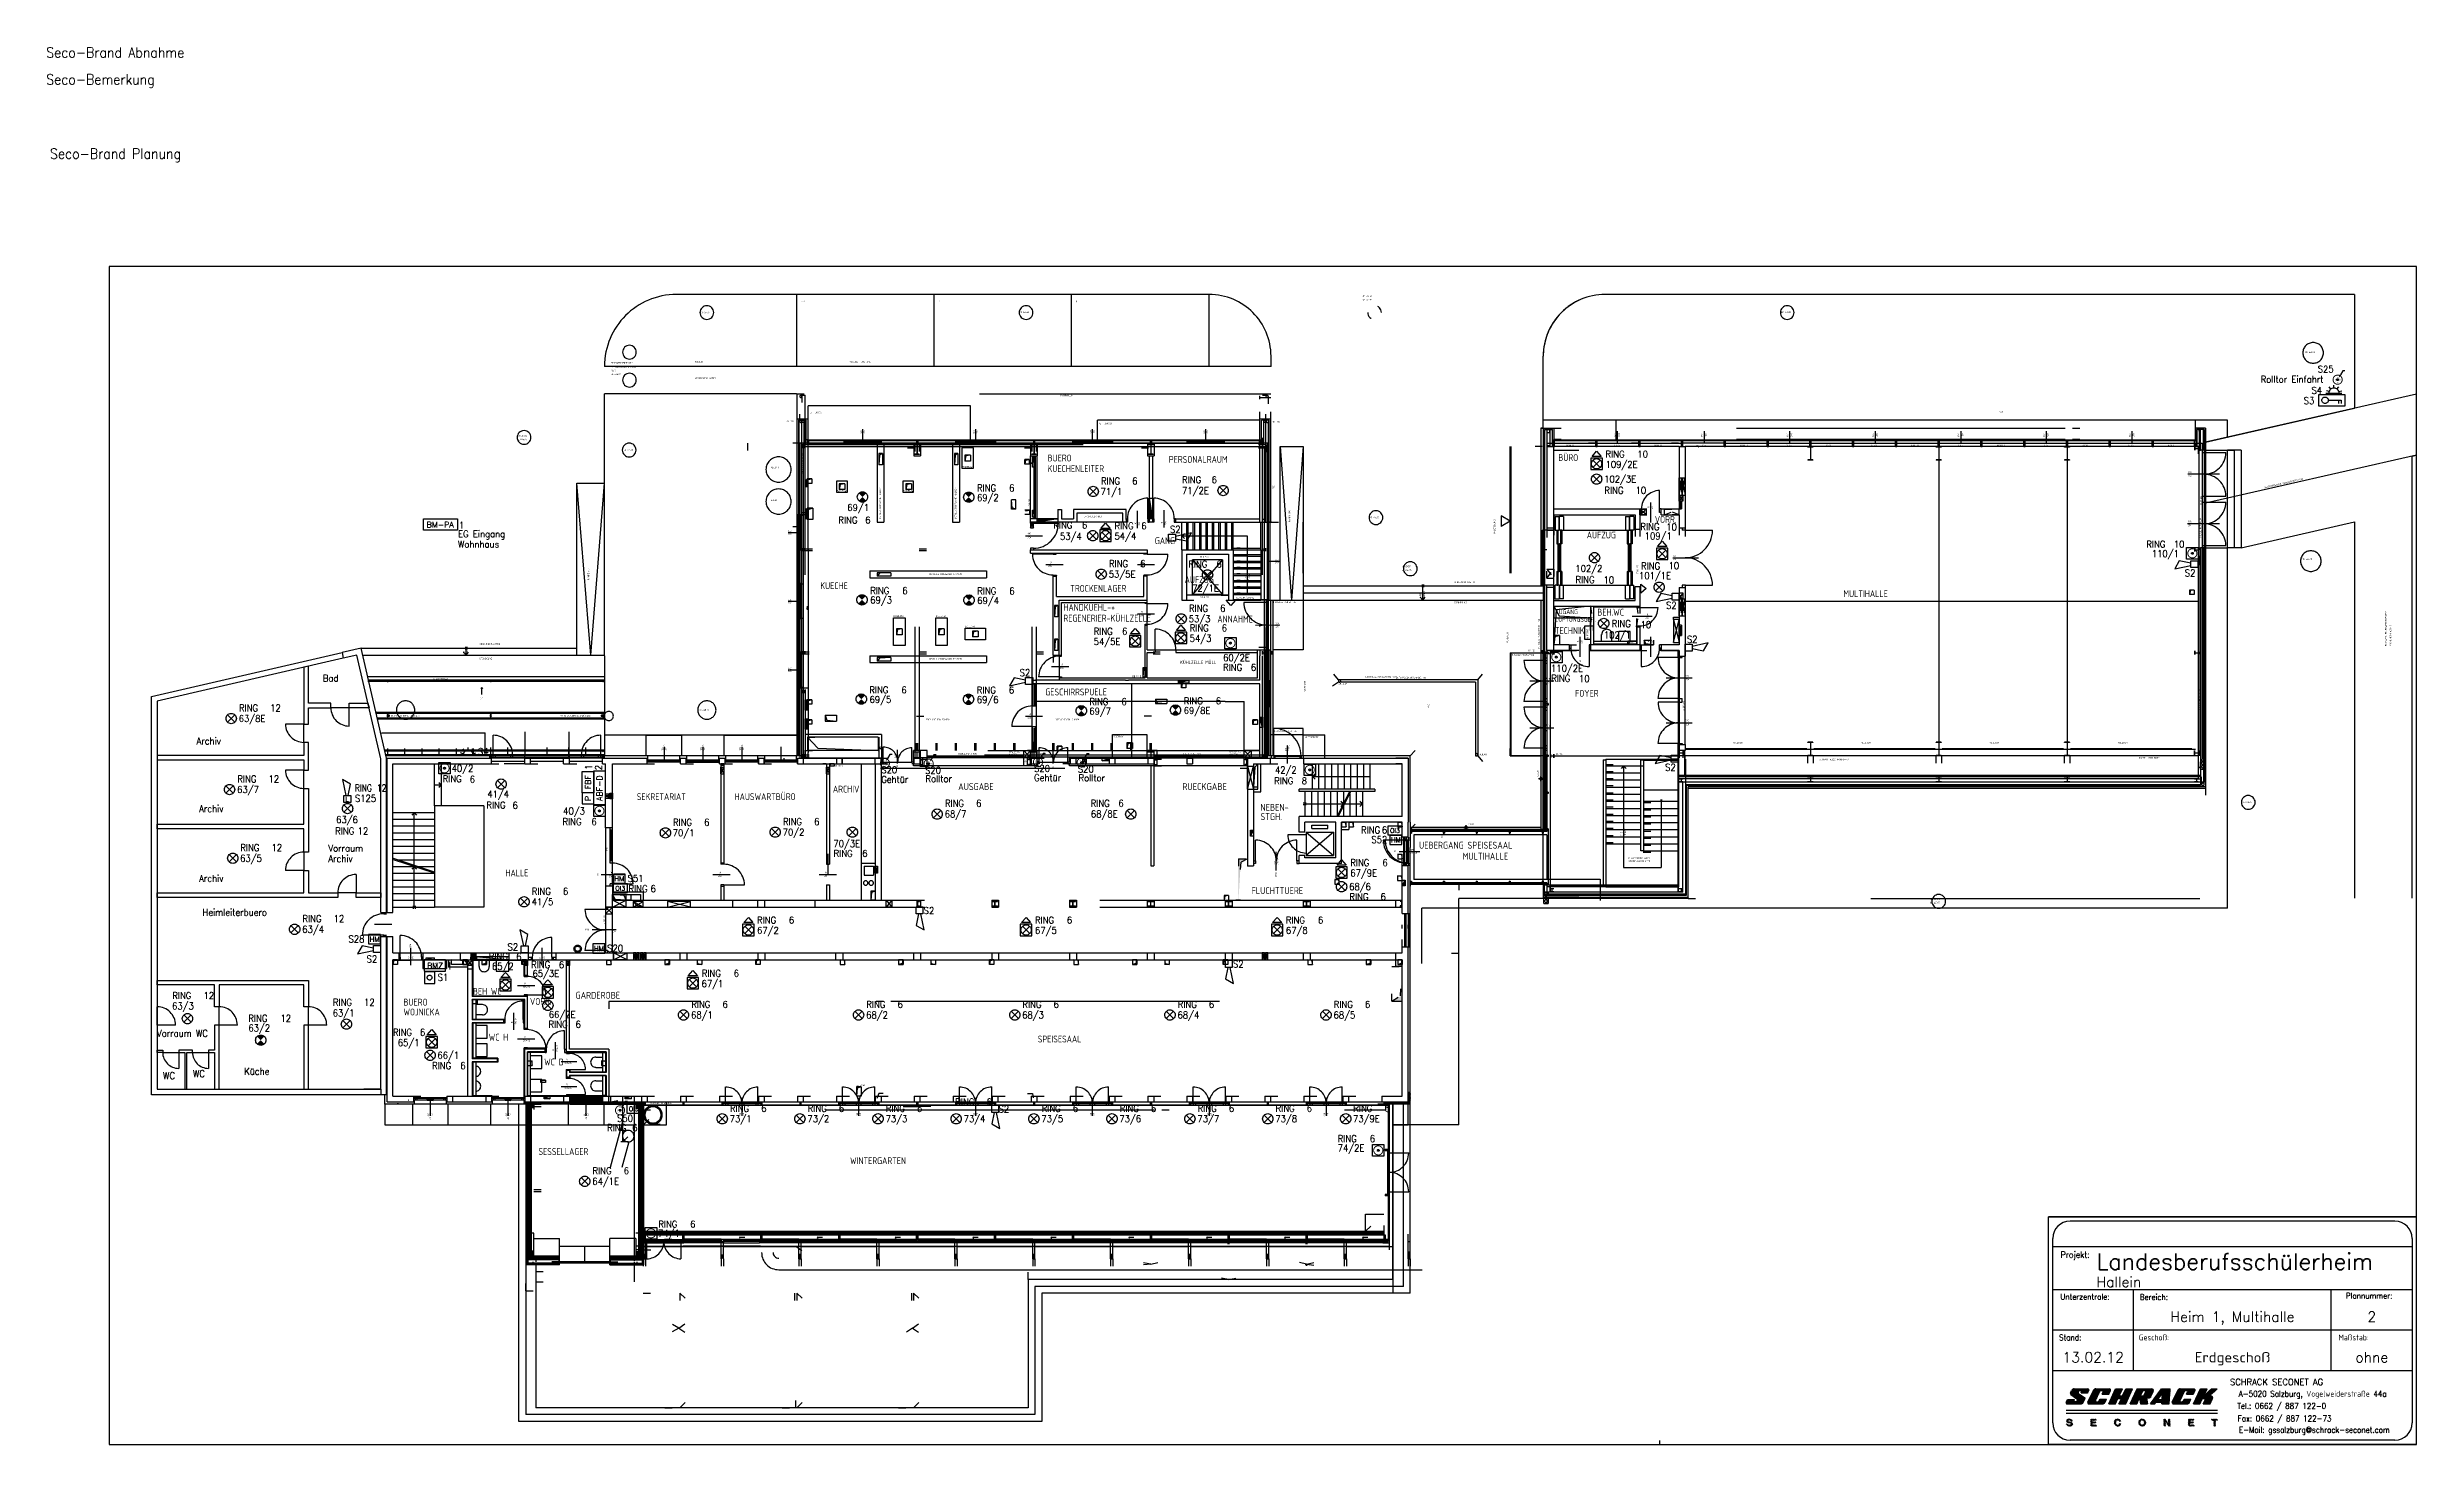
# Paper-space layout '564xA3' of a CAD drawing. Extents: x 5 to 584, y 0 to 342.
# The model-space entities are those that its viewports show. They can reach past a viewport. Long polylines and large blocks are cut down to what shows.
import ezdxf
from ezdxf.enums import TextEntityAlignment as Align

# ---------------------------------------------------------------- set-up
doc = ezdxf.new("R2010")
doc.units = 0
doc.header["$LTSCALE"] = 60
doc.header["$MEASUREMENT"] = 0
doc.header["$PDMODE"] = 2
for name, pattern in [('A01$0$D1_Achse', [2.3, 0, -0.8, 1.5, 0]), ('A01$0$D1_Punkt 1mm', [1, 0, -1]), ('A01$0$D1_Strich 6_2mm Terrain', [8, 6, -2]), ('A01$0$D1_Strich x_1mm', [7, 6, -1]), ('A01$0$D1_Strich x_xmm', [12, 9, -3]), ('X$0$ACHSE', [0.115, 0, -0.04, 0.075, 0]), ('X$0$GESTRICHELT2', [0.13125, 0.0875, -0.04375]), ('X$0$PUNKT_1MM', [0.05, 0, -0.05]), ('X$0$STRICH_2_1MM', [0.15, 0.1, -0.05]), ('X$0$STRICH_3_1MM_KANTEN', [0.2, 0.15, -0.05]), ('Y$0$ACHSE', [0.115, 0, -0.04, 0.075, 0]), ('Y$0$PUNKT_1MM', [0.05, 0, -0.05]), ('Y$0$STRICH_2_1MM', [0.15, 0.1, -0.05]), ('Y$0$STRICH_3_1MM_KANTEN', [0.2, 0.15, -0.05]), ('Y$0$STRICH_X_1MM', [0.35, 0.3, -0.05])]:
    doc.linetypes.add(name, pattern=pattern)
doc.layers.get('0').update_dxf_attribs({"linetype": 'CONTINUOUS'})
for name, color, linetype in [('A01$0$D1_01 Aussenwände', 7, 'CONTINUOUS'), ('A01$0$D1_01 Bestandswände', 7, 'CONTINUOUS'), ('A01$0$D1_01 Fassadenelemente', 7, 'CONTINUOUS'), ('A01$0$D1_01 Innenwände n. tragend', 7, 'CONTINUOUS'), ('A01$0$D1_03 Bodenaufbauten', 7, 'CONTINUOUS'), ('A01$0$D1_09 Schraffuren', 7, 'CONTINUOUS'), ('A01$0$D1_10 Gelände', 7, 'CONTINUOUS'), ('Grundriss', 2, 'CONTINUOUS'), ('Seco-Bemerkung', 180, 'CONTINUOUS'), ('SECO-BRAND', 240, 'CONTINUOUS'), ('Seco-Brand Abnahme', 180, 'CONTINUOUS'), ('Seco-Brand Planung', 180, 'CONTINUOUS'), ('SECO-BRAND_LOOP', 81, 'CONTINUOUS'), ('SECO-LEGENDE', 81, 'CONTINUOUS'), ('SECO-RAHMEN', 81, 'CONTINUOUS'), ('X$0$2A_AUSSP1', 7, 'CONTINUOUS'), ('X$0$PLK_9', 7, 'CONTINUOUS'), ('Y$0$PLK_9', 7, 'CONTINUOUS')]:
    doc.layers.add(name, color=color, linetype=linetype)
doc.layers.add('SECO-AFENSTER', color=6, linetype='CONTINUOUS', plot=False)
doc.styles.add('ROMANS', font='romans.shx', dxfattribs={"width": 0.9})
doc.styles.add('SMALL', font='ISO.SHX', dxfattribs={"height": 12.5})
picture_1 = doc.add_image_def('image1.tif', size_in_pixel=(218, 236))

psp = doc.layouts.new('564xA3')

# ---------------------------------------------------------------- texts
at = {"layer": 'Seco-Bemerkung', "linetype": 'Continuous', "style": 'ROMANS', "width": 0.9}
psp.add_text('Seco-Bemerkung ', height=2.5, dxfattribs=at).set_placement((4.63, 332.45))
at = {"layer": 'Seco-Brand Abnahme', "linetype": 'Continuous', "style": 'ROMANS', "width": 0.9}
psp.add_text('Seco-Brand Abnahme', height=2.5, dxfattribs=at).set_placement((4.63, 339.03))
at = {"layer": 'Seco-Brand Planung', "linetype": 'Continuous', "style": 'ROMANS', "width": 0.9}
psp.add_text('Seco-Brand Planung', height=2.5, dxfattribs=at).set_placement((5.56, 314.29))

msp = doc.modelspace()

# ---------------------------------------------------------------- texts
at = {"color": 252, "style": 'SMALL'}
for s, height, width, p in [('KD 444.65', 7.5, 0.781714, (4256, 3520)), ('KD 444.65', 7.5, 0.781714, (1366, 3449)), ('P BEH', 7.5, 0.822857, (1806, 3497)), ('P ', 7.5, 0.642857, (2406, 3497)), ('KD 444.65', 7.5, 0.781714, (2760, 3451)), ('P ', 7.5, 0.642857, (3006, 3497)), ('KS 441.78', 7.5, 0.803572, (4256, 3504)), ('KD 444.65', 7.5, 0.781714, (6084, 3450)), ('FETTABSCHEIDER MIT', 7.5, 0.858791, (977, 3229)), ('INTEGR.SCHLAMMFANG', 7.5, 0.947899, (977, 3212)), ('RASEN', 7.5, 0.948571, (1343, 3234)), ('RASENGITTERSTEINE', 7.5, 0.890379, (2017, 3234)), ('KD 444.63', 7.5, 0.781714, (8371, 3276)), ('NG 7', 7.5, 0.8, (977, 3196)), ('KD 444.72', 7.5, 0.781714, (977, 3180)), ('VERBUNDPFLASTER', 7.5, 0.9, (1343, 3162)), ('GITTERROST', 7.5, 0.898522, (1845, 3013)), (' FAHRRÄDER', 7.5, 0.894286, (2931, 3087)), ('SIR-25-500 ', 7.5, 0.716129, (570, 2911)), ('RR 100', 7.5, 0.878572, (1742, 2975)), ('GITTERROST', 7.5, 0.898522, (3109, 2965)), ('RR  100', 7.5, 0.798496, (3863, 2972)), ('KD 444.79', 7.5, 0.781714, (570, 2895)), ('KD 444.79', 7.5, 0.781714, (1032, 2848)), ('BUERO', 30, 0.874286, (2882, 2825)), ('PERSONALRAUM', 30, 0.874286, (3411, 2819)), ('BÜRO', 30, 0.874286, (5111, 2827)), ('PANEEL', 7.5, 0.904762, (5147, 2869)), ('GLAS', 7.5, 0.914286, (5356, 2869)), ('PANEEL', 7.5, 0.904762, (5531, 2869)), ('GLAS', 7.5, 0.914286, (5731, 2869)), ('PANEEL', 7.5, 0.904762, (5905, 2869)), ('GLAS', 7.5, 0.914286, (6105, 2869)), ('PANEEL', 7.5, 0.904762, (6278, 2869)), ('GLAS', 7.5, 0.914286, (6478, 2869)), ('PANEEL', 7.5, 0.904762, (6651, 2869)), ('GLAS', 7.5, 0.914286, (6851, 2869)), ('PANEEL', 7.5, 0.904762, (7025, 2869)), ('GLAS', 7.5, 0.914286, (7225, 2869)), ('PANEEL', 7.5, 0.904762, (7398, 2869)), ('GLAS', 7.5, 0.914286, (7598, 2869)), ('PANEEL', 7.5, 0.904762, (7771, 2869)), ('ABLUFT', 7.5, 0.871429, (1674, 2773)), ('BODENW.', 7.5, 0.994286, (2510, 2775)), ('KUECHENLEITER', 30, 0.874286, (2882, 2779)), ('ZULUFT', 7.5, 0.871429, (1674, 2630)), ('BODENW.', 7.5, 0.994286, (1962, 2670)), ('BODENW.', 7.5, 0.994286, (2251, 2670)), ('E-VERTEILER NACH', 7.5, 0.826786, (3040, 2559)), ('KD 444.82', 7.5, 0.781714, (4288, 2554)), ('AUFZUG', 30, 0.874286, (5235, 2489)), ('VORR.', 30, 0.874286, (5532, 2557)), ('200', 7.5, 0.867857, (2795, 2467)), ('GANG', 30, 0.874286, (3350, 2464)), ('DUK 340', 7.5, 0.819512, (3548, 2382)), ('INSTALLATIONSWAND H=120CM', 7.5, 0.8867, (2365, 2307)), ('200', 7.5, 0.867857, (2885, 2342)), ('  90', 7.5, 0.596273, (2885, 2358)), ('200', 7.5, 0.867857, (3284, 2342)), ('  90', 7.5, 0.596273, (3284, 2358)), ('AUFZUG', 30, 0.874286, (3480, 2294)), ('SIR-25-500 ', 7.5, 0.716129, (4428, 2341)), ('SIR-25-500 ', 7.5, 0.716129, (4428, 2341)), ('KD 444.85', 7.5, 0.781714, (4428, 2325)), ('KD 444.85', 7.5, 0.781714, (4428, 2325)), ('KD 444.80', 7.5, 0.797668, (8358, 2373)), ('KUECHE', 30, 0.874286, (1890, 2268)), ('HANDKUEHL-+', 30, 0.874286, (2951, 2173)), ('TROCKENLAGER', 30, 0.874286, (2981, 2256)), ('STUK 226', 7.5, 0.789286, (3548, 2206)), ('GLASBRÜSTUNG', 7.5, 0.945238, (3705, 2204)), ('FUSSABSTREIFGITTER', 7.5, 0.876923, (3868, 2185)), ('VERBUNDPFLASTER', 7.5, 0.9, (4656, 2272)), ('VERBUNDPFLASTER', 7.5, 0.9, (4656, 2272)), ('STEINBELAG', 7.5, 0.883744, (4656, 2183)), ('STEINBELAG', 7.5, 0.883744, (4656, 2183)), ('MULTIHALLE', 30, 0.874286, (6355, 2233)), ('BODENW.', 7.5, 0.994286, (2210, 2124)), ('BODENW.', 7.5, 0.994286, (2394, 2124)), ('BODENW.', 7.5, 0.994286, (2522, 2079)), ('REGENERIER-KÜHLZELLE', 30, 0.874286, (2951, 2126)), ('200', 7.5, 0.867857, (3284, 2127)), ('  90', 7.5, 0.596273, (3284, 2143)), ('ANNAHME', 30, 0.874286, (3623, 2122)), ('TECHNIK', 30, 0.874286, (5096, 2072)), ('ZUGANG ', 20, 0.874286, (5097, 2149)), ('LÜFTUNGSGER.', 20, 0.874286, (5097, 2116)), ('BEH.WC', 30, 0.874286, (5281, 2152)), ('233', 7.5, 0.771429, (5491, 2115)), ('  80', 7.5, 0.596273, (5491, 2131)), ('VERBUNDPFLASTER', 7.5, 0.9, (402, 2002)), ('RR  70', 7.5, 0.734694, (4981, 1973)), ('RR  70', 7.5, 0.734694, (4981, 1973)), ('STEINBELAG', 7.5, 0.883744, (402, 1938)), ('INSTALLATIONSWAND H=120CM', 7.5, 0.8867, (2365, 1937)), ('200', 7.5, 0.867857, (2936, 1897)), ('  90', 7.5, 0.596273, (2936, 1913)), ('BD 40/15', 7.5, 0.765714, (3253, 1861)), ('KÜHLZELLE MÜLL', 15, 0.874286, (3460, 1926)), ('FUSSABSTREIFGITTER', 7.5, 0.876923, (4908, 1954)), ('FUSSABSTREIFGITTER', 7.5, 0.876923, (4908, 1954)), ('GLASVORDACH', 7.5, 0.930252, (201, 1850)), ('GESCHIRRSPUELE', 30, 0.874286, (2872, 1804)), ('ABLAUF', 7.5, 0.890476, (4151, 1828)), ('ENTWÄSSERUNGSRINNE 100', 7.5, 0.921429, (4270, 1859)), ('ENTWÄSSERUNGSRINNE 100', 7.5, 0.921429, (4402, 1855)), ('FOYER', 30, 0.874286, (5184, 1798)), ('RR IN BEST.RINNE EINBINDEN', 7.5, 0.835714, (16, 1689)), ('RR IN SICKERRING EINMÜNDEN', 7.5, 0.860618, (754, 1689)), ('KD 445.07', 7.5, 0.797668, (1361, 1714)), ('OBERLICHT G30  510/150', 7.5, 0.805575, (2350, 1672)), ('200', 7.5, 0.867857, (2795, 1680)), ('  90', 7.5, 0.596273, (2795, 1696)), ('OBERLICHT G30  510/150', 7.5, 0.805575, (2916, 1672)), ('BODENW.', 7.5, 0.994286, (3169, 1598)), ('FUSSABSTREIFGITTER', 7.5, 0.876923, (3871, 1622)), ('GITTERROST', 7.5, 0.898522, (4008, 1595)), ('ROLLTOR', 7.5, 0.922449, (5872, 1571)), ('ROLLTOR', 7.5, 0.922449, (6432, 1571)), ('ROLLTOR', 7.5, 0.922449, (6992, 1571)), ('ROLLTOR', 7.5, 0.922449, (7552, 1571)), ('BD 20/10', 7.5, 0.783117, (1952, 1470)), ('HUBELEMENT R30', 7.5, 0.886059, (2492, 1523)), ('GEWICHTS-', 7.5, 0.873016, (2713, 1531)), ('KASTEN', 7.5, 0.909524, (2713, 1519)), ('U 240', 7.5, 0.762562, (2766, 1490)), ('HEB 260', 7.5, 0.806969, (2839, 1523)), ('HUBELEMENT R30', 7.5, 0.886059, (3470, 1523)), ('GEWICHTS-', 7.5, 0.873016, (3675, 1531)), ('KASTEN', 7.5, 0.909524, (3675, 1519)), ('ABLAUF', 7.5, 0.890476, (4767, 1520)), ('ABLAUF', 7.5, 0.890476, (4767, 1520)), ('HEA 160', 7.5, 0.848352, (5094, 1523)), ('SCHRÄGE AUSSENWAND 45°', 7.5, 0.876333, (6250, 1498)), ('SOCKEL 18CM HOCH', 7.5, 0.895441, (7644, 1505)), ('SEKRETARIAT', 30, 0.874286, (1089, 1347)), ('HAUSWARTBÜRO', 30, 0.874286, (1516, 1347)), ('ARCHIV', 30, 0.874286, (1945, 1380)), ('AUSGABE', 30, 0.946939, (2492, 1391)), ('RUECKGABE', 30, 0.964286, (3470, 1391)), ('STGH.', 30, 0.974026, (3811, 1260)), ('NEBEN-', 30, 0.974026, (3811, 1300)), ('KD 445.07', 7.5, 0.797668, (8098, 1312)), ('T30', 7.5, 0.826891, (4387, 1098)), ('105', 7.5, 0.925715, (4466, 1103)), ('230+70', 7.5, 0.821849, (4466, 1090)), ('UEBERGANG SPEISESAAL', 30, 0.974026, (4503, 1135)), ('MULTIHALLE', 30, 0.974026, (4693, 1087)), ('ELASTOMERELAGER', 7.5, 0.931429, (5417, 1067)), ('STIEGENLAUFPLATTE', 7.5, 0.874286, (5417, 1054)), ('HALLE', 30, 0.874286, (516, 1014)), ('T30', 7.5, 0.826891, (907, 996)), ('200', 7.5, 0.867857, (968, 988)), ('  90', 7.5, 0.596273, (968, 1004)), ('200', 7.5, 0.867857, (1444, 989)), ('  90', 7.5, 0.596273, (1444, 1005)), ('200', 7.5, 0.867857, (1905, 989)), ('  90', 7.5, 0.596273, (1905, 1005)), ('FLUCHTTUERE', 30, 0.974026, (3772, 937)), ('SIR-25-690', 7.5, 0.73985, (6734, 889)), ('KD 445.07', 7.5, 0.797668, (6734, 873)), ('R30', 7.5, 0.897479, (864, 756)), ('200', 7.5, 0.867857, (981, 747)), ('BMZ', 7.5, 0.952381, (199, 607)), ('  80', 7.5, 0.596273, (592, 520)), ('BUERO', 30, 0.874286, (71, 450)), ('BEH WC', 30, 0.874286, (374, 497)), ('200+OL', 7.5, 0.872269, (592, 504)), ('VORR.', 30, 0.874286, (623, 453)), ('GARDEROBE', 30, 0.974603, (822, 480)), ('WOJNICKA', 30, 0.874286, (71, 407)), ('WC H', 30, 0.874286, (443, 297)), ('200+OL', 7.5, 0.872269, (592, 272)), ('  80', 7.5, 0.596273, (592, 288)), ('SPEISESAAL', 30, 0.874286, (2839, 289)), ('WC D', 30, 0.874286, (685, 189)), ('200+OL', 7.5, 0.872269, (774, 173)), ('  70', 7.5, 0.596273, (774, 189)), ('200+OL', 7.5, 0.872269, (774, 64)), ('  70', 7.5, 0.596273, (774, 80)), ('BD 20/40', 7.5, 0.749068, (2048, 77)), ('ALU-PROFILFASSADE', 7.5, 0.867429, (1148, -2))]:
    msp.add_text(s, height=height, dxfattribs=dict(at, width=width)).set_placement(p, align=Align.TOP_LEFT)
for s, height, width, p in [('560', 7.5, 0.816807, (7037, 3008)), ('445.39', 7.5, 0.792857, (4718, 1208)), ('445.39', 7.5, 0.792857, (4718, 1208)), ('SESSELLAGER', 30, 0.874286, (660, -232)), ('WINTERGARTEN', 30, 0.874286, (2020, -272))]:
    msp.add_text(s, height=height, dxfattribs=dict(at, width=width)).set_placement(p)
for s, rotation, width, p in [('480', 90, 0.816807, (2064, 2917)), ('300', 90, 0.867857, (2076, 2917)), ('510', 90, 0.925715, (2557, 2917)), ('300', 90, 0.867857, (2570, 2917)), ('510', 90, 0.925715, (3067, 2917)), ('300', 90, 0.867857, (3080, 2917)), ('480', 90, 0.816807, (3561, 2917)), ('300', 90, 0.867857, (3573, 2917)), ('186', 90, 0.867857, (5356, 2903)), ('300', 90, 0.867857, (5372, 2903)), ('186', 90, 0.867857, (5734, 2903)), ('300', 90, 0.867857, (5751, 2903)), ('186', 90, 0.867857, (6108, 2903)), ('300', 90, 0.867857, (6124, 2903)), ('186', 90, 0.867857, (6481, 2903)), ('300', 90, 0.867857, (6497, 2903)), ('186', 90, 0.867857, (6854, 2903)), ('300', 90, 0.867857, (6871, 2903)), ('186', 90, 0.867857, (7228, 2903)), ('300', 90, 0.867857, (7244, 2903)), ('186', 90, 0.867857, (7601, 2903)), ('300', 90, 0.867857, (7617, 2903)), ('SOCKEL 20 CM HOCH', 90, 0.855446, (1806, 2740)), ('190', 359.834, 0.925715, (7860, 2752)), ('240', 359.834, 0.816807, (7860, 2736)), ('UNTERIRDISCHER VERBINDUNGSGANG', 12.8241, 0.90974, (8189, 2684)), ('INSTALLATIONSWAND H=120CM', 90, 0.8867, (2147, 2541)), ('INSTALLATIONSWAND H=120CM', 90, 0.8867, (2477, 2541)), ('PH 120', 90, 0.836364, (2798, 2601)), ('  80', 90, 0.596273, (5500, 2587)), ('233', 90, 0.771429, (5516, 2587)), ('STUK 240', 90, 0.806079, (7911, 2605)), ('150', 0.166, 0.925715, (1750, 2495)), ('180', 0.166, 0.925715, (1750, 2483)), ('  90', 90, 0.596273, (3262, 2515)), ('200', 90, 0.867857, (3278, 2515)), ('  90', 90, 0.596273, (3377, 2518)), ('200', 90, 0.867857, (3393, 2518)), ('RAMPE 9%', 90, 0.903571, (3934, 2530)), ('ANLIEFERUNG', 90, 0.913393, (4828, 2478)), ('190', 359.834, 0.925715, (7860, 2537)), ('240', 359.834, 0.816807, (7860, 2520)), ('SOCKEL 8CM HOCH', 90, 0.88381, (7909, 2461)), ('240', 0.166, 0.816807, (5611, 2385)), ('RAMPE 6%', 90, 0.903571, (874, 2277)), ('17 ST', 90, 0.777551, (3740, 2275)), ('17.35/28', 90, 0.767347, (3756, 2275)), ('340', 0.166, 0.816807, (3875, 2370)), ('240', 0.166, 0.816807, (3875, 2358)), ('STUK 225', 90, 0.789286, (5453, 2303)), ('233', 0.166, 0.771429, (5611, 2373)), ('450', 0.166, 0.816807, (1750, 2195)), ('180', 0.166, 0.925715, (1750, 2183)), ('3 ST', 90, 0.714286, (4506, 2207)), ('3 ST', 90, 0.714286, (4506, 2201)), ('18/30', 90, 0.768254, (4522, 2207)), ('18/30', 90, 0.768254, (4522, 2201)), ('200', 0.166, 0.867857, (3877, 2092)), ('230', 0.166, 0.816807, (3877, 2079)), ('ENTWÄSSERUNGSRINNE  100', 90, 0.896802, (5022, 1976)), ('ENTWÄSSERUNGSRINNE  100', 90, 0.896802, (5022, 1976)), ('FUSSWEG, FEUERWEHRZUFAHRT', 90, 0.922286, (8719, 1989)), ('18/30', 90, 0.768254, (347, 1949)), ('VORDACH', 90, 0.938961, (4885, 2002)), ('  80', 90, 0.596273, (5192, 2000)), ('233', 90, 0.771429, (5208, 2000)), ('AUFSTIEG', 90, 0.88323, (5235, 2020)), ('  80', 90, 0.596273, (5500, 2000)), ('233', 90, 0.771429, (5516, 2000)), ('VERBUNDPFLASTER', 90, 0.9, (8739, 1989)), ('2 ST', 90, 0.714286, (331, 1949)), ('150', 0.166, 0.925715, (1750, 1895)), ('180', 0.166, 0.925715, (1750, 1883)), ('  90', 90, 0.596273, (3735, 1934)), ('200', 90, 0.867857, (3751, 1934)), ('SOCKEL 20 CM HOCH', 90, 0.855446, (3832, 1821)), ('T30', 90, 0.826891, (5202, 1914)), ('180', 0.166, 0.925715, (5666, 1863)), ('VORDACH', 90, 0.938961, (4001, 1791)), ('180', 0.166, 0.925715, (5065, 1850)), ('230', 0.166, 0.816807, (5065, 1834)), ('230', 0.166, 0.816807, (5667, 1847)), ('SOCKEL 18CM HOCH', 90, 0.895441, (7909, 1710)), ('STUK 240', 90, 0.806079, (5653, 1708)), ('180', 0.166, 0.925715, (5666, 1668)), ('AL', 90, 0.842857, (1204, 1553)), ('AL', 90, 0.842857, (1374, 1553)), ('AL', 90, 0.842857, (1544, 1553)), ('230+70', 90, 0.821849, (3930, 1530)), ('180', 359.834, 0.925715, (5065, 1647)), ('230', 359.834, 0.816807, (5065, 1630)), ('230', 0.166, 0.816807, (5667, 1651)), ('135', 90, 0.867857, (1197, 1534)), ('207', 90, 0.816807, (1210, 1534)), ('135', 90, 0.867857, (1367, 1534)), ('207', 90, 0.816807, (1380, 1534)), ('135', 90, 0.867857, (1537, 1534)), ('207', 90, 0.816807, (1550, 1534)), ('125', 90, 0.867857, (2214, 1502)), ('T30', 90, 0.826891, (2222, 1454)), ('200', 90, 0.867857, (2230, 1502)), ('125', 90, 0.867857, (2894, 1502)), ('T30', 90, 0.826891, (2902, 1450)), ('200', 90, 0.867857, (2910, 1502)), ('120', 90, 0.925715, (3918, 1530)), ('21 ST', 90, 0.777551, (5383, 1161)), ('15.76/31', 90, 0.805714, (5399, 1161)), ('F30', 90, 0.836975, (955, 1096)), ('180', 90, 0.925715, (3870, 1036)), ('230+70', 90, 0.821849, (3882, 1036)), ('R30', 90, 0.897479, (3875, 984)), ('STUK 212', 90, 0.823603, (943, 775)), ('  90', 90, 0.596273, (90, 620)), ('T30', 90, 0.826891, (98, 674)), ('194', 90, 0.867857, (106, 620)), ('  85', 90, 0.571429, (663, 620)), ('194', 90, 0.867857, (679, 620)), ('  80', 90, 0.596273, (540, 337)), ('200+OL', 90, 0.872269, (556, 337)), ('  80', 90, 0.596273, (721, 217)), ('200+OL', 90, 0.872269, (737, 217)), ('135', 90, 0.867857, (177, -63)), ('AL', 90, 0.842857, (184, -77)), ('207', 90, 0.816807, (190, -63)), ('135', 90, 0.867857, (517, -63)), ('AL', 90, 0.842857, (524, -77)), ('207', 90, 0.816807, (530, -63)), ('135', 90, 0.867857, (857, -63)), ('AL', 90, 0.842857, (864, -77)), ('207', 90, 0.816807, (870, -63)), ('140', 90, 0.925715, (1537, -63)), ('230', 90, 0.816807, (1550, -63)), ('140', 90, 0.925715, (2047, -63)), ('230', 90, 0.816807, (2060, -63)), ('140', 90, 0.925715, (2557, -63)), ('230', 90, 0.816807, (2570, -63)), ('140', 90, 0.925715, (3067, -63)), ('230', 90, 0.816807, (3080, -63)), ('140', 90, 0.925715, (3577, -63)), ('230', 90, 0.816807, (3590, -63)), ('140', 90, 0.925715, (4087, -63)), ('230', 90, 0.816807, (4100, -63))]:
    msp.add_text(s, height=7.5, rotation=rotation, dxfattribs=dict(at, width=width)).set_placement(p, align=Align.TOP_LEFT)
for s, width, p in [('330', 0.816807, (3872, 2676)), ('450', 0.816807, (4548, 1721)), ('445.39', 0.792857, (5025, 1420)), ('595', 0.771429, (4608, 1153)), ('155', 0.867857, (4583, 1118))]:
    msp.add_text(s, height=7.5, rotation=90, dxfattribs=dict(at, width=width)).set_placement(p)
msp.add_text('110', height=7.5, dxfattribs=at).set_placement((2795, 2484), align=Align.TOP_LEFT)
msp.add_text('1%', height=7.5, rotation=90, dxfattribs=at).set_placement((407, 1753), align=Align.TOP_LEFT)
at = {"layer": 'Grundriss', "style": 'ROMANS', "width": 0.9}
for s, p in [('Bad', (-281, 1834)), ('Archiv', (-832, 1560)), ('Archiv', (-821, 1265)), ('Vorraum', (-257, 1092)), ('Archiv', (-257, 1046)), ('Archiv', (-821, 960)), ('Heimleiterbuero', (-806, 812)), ('Vorraum WC', (-1005, 284)), ('WC', (-978, 99)), ('WC', (-848, 108)), ('Küche', (-624, 118))]:
    msp.add_text(s, height=30, dxfattribs=at).set_placement(p)

# ---------------------------------------------------------------- blocks, each defined once
blk = doc.blocks.new('Kopf-Seco UZ Stat')
at = {"layer": 'SECO-LEGENDE', "color": 81}
for p, q in [((0, 11.14), (-18, 11.14)), ((-1.06, 10.93), (-16.94, 10.93)), ((-0.21, 9.67), (-17.79, 9.67)), ((-0.21, 7.56), (-17.79, 7.56)), ((-0.21, 5.59), (-17.79, 5.59)), ((-0.21, 3.61), (-17.79, 3.61)), ((0, 0), (-18, 0)), ((-1.06, 0.21), (-16.94, 0.21))]:
    blk.add_line(p, q, dxfattribs=at)
at = {"layer": 'SECO-LEGENDE'}
for p, q in [((-18, 0), (-18, 11.14)), ((0, 0), (0, 11.14)), ((-17.79, 10.08), (-17.79, 1.06)), ((-0.21, 10.08), (-0.21, 1.06)), ((-13.83, 3.61), (-13.83, 7.56)), ((-4.17, 3.61), (-4.17, 7.56))]:
    blk.add_line(p, q, dxfattribs=at)
at = {"layer": 'SECO-LEGENDE', "color": 180}
for p, q in [((-16.92, 2.51), (-16.71, 2.73)), ((-16.92, 2.49), (-16.68, 2.73)), ((-16.92, 2.52), (-16.86, 2.65)), ((-16.91, 2.47), (-16.65, 2.73)), ((-16.9, 2.56), (-16.73, 2.73)), ((-16.9, 2.45), (-16.62, 2.73)), ((-16.9, 2.45), (-16.6, 2.24)), ((-16.88, 2.44), (-16.6, 2.73)), ((-16.87, 2.61), (-16.76, 2.73)), ((-16.87, 2.43), (-16.57, 2.73)), ((-16.85, 2.42), (-16.54, 2.73)), ((-16.85, 2.67), (-16.81, 2.71)), ((-16.84, 2.41), (-16.51, 2.73)), ((-16.82, 2.4), (-16.49, 2.73)), ((-16.8, 2.39), (-16.46, 2.73)), ((-16.79, 2.37), (-16.43, 2.73)), ((-16.77, 2.36), (-16.41, 2.73)), ((-16.76, 2.35), (-16.53, 2.58)), ((-16.74, 2.73), (-16.07, 2.73)), ((-16.74, 2.34), (-16.54, 2.54)), ((-16.73, 1.99), (-16.35, 2.38)), ((-16.72, 2.33), (-16.54, 2.52)), ((-16.71, 2.32), (-16.52, 2.5)), ((-16.7, 1.99), (-16.33, 2.37)), ((-16.69, 2.31), (-16.51, 2.49)), ((-16.68, 2.3), (-16.49, 2.48)), ((-16.68, 1.99), (-16.32, 2.36)), ((-16.66, 2.28), (-16.48, 2.47)), ((-16.65, 1.99), (-16.3, 2.34)), ((-16.64, 2.27), (-16.46, 2.46)), ((-16.63, 2.26), (-16.44, 2.45)), ((-16.62, 1.99), (-16.28, 2.33)), ((-16.61, 2.25), (-16.43, 2.43)), ((-16.6, 2.24), (-16.41, 2.42)), ((-16.6, 1.99), (-16.27, 2.32)), ((-16.59, 2.16), (-16.36, 2.39)), ((-16.58, 2.22), (-16.4, 2.41)), ((-16.58, 2.2), (-16.38, 2.4)), ((-16.54, 2.56), (-16.51, 2.61)), ((-16.53, 2.5), (-16.23, 2.3)), ((-16.47, 2.64), (-16.38, 2.73)), ((-16.47, 2.64), (-16.42, 2.64)), ((-16.44, 2.64), (-16.35, 2.73)), ((-16.41, 2.64), (-16.32, 2.73)), ((-16.4, 2.53), (-16.38, 2.58)), ((-16.4, 2.53), (-16.08, 2.53)), ((-16.39, 2.63), (-16.3, 2.73)), ((-16.39, 2.56), (-16.21, 2.73)), ((-16.39, 2.53), (-16.19, 2.73)), ((-16.38, 2.62), (-16.27, 2.73)), ((-16.37, 2.6), (-16.24, 2.73)), ((-16.36, 2.53), (-16.16, 2.73)), ((-16.34, 2.53), (-16.13, 2.73)), ((-16.31, 2.53), (-16.11, 2.73)), ((-16.28, 2.53), (-16.08, 2.73)), ((-16.25, 2.53), (-16.05, 2.73)), ((-16.23, 2.53), (-16.04, 2.72)), ((-16.2, 2.53), (-16.02, 2.7)), ((-16.17, 2.53), (-16.01, 2.68)), ((-16.14, 2.53), (-16.02, 2.66)), ((-16.12, 2.53), (-16.04, 2.61)), ((-16.09, 2.53), (-16.06, 2.55)), ((-16.08, 2.53), (-16.02, 2.65)), ((-16.07, 2.05), (-15.4, 2.73)), ((-16.07, 2.03), (-15.37, 2.73)), ((-16.07, 2.07), (-15.8, 2.65)), ((-16.06, 2.1), (-15.43, 2.73)), ((-16.06, 2.01), (-15.49, 2.58)), ((-16.04, 2), (-15.52, 2.53)), ((-16.03, 2.15), (-15.45, 2.73)), ((-16.02, 1.99), (-15.54, 2.48)), ((-16.01, 2.2), (-15.48, 2.73)), ((-16, 1.99), (-15.56, 2.43)), ((-15.99, 2.25), (-15.51, 2.73)), ((-15.97, 1.99), (-15.59, 2.38)), ((-15.96, 2.3), (-15.53, 2.73)), ((-15.94, 2.35), (-15.56, 2.73)), ((-15.94, 1.99), (-15.61, 2.32)), ((-15.92, 2.4), (-15.59, 2.73)), ((-15.89, 2.45), (-15.62, 2.73)), ((-15.87, 2.5), (-15.64, 2.73)), ((-15.84, 2.55), (-15.67, 2.73)), ((-15.82, 2.61), (-15.7, 2.73)), ((-15.8, 2.66), (-15.74, 2.71)), ((-15.69, 2.15), (-15.48, 2.61)), ((-15.68, 2.73), (-15.01, 2.73)), ((-15.43, 2.64), (-15.34, 2.73)), ((-15.43, 2.64), (-15.36, 2.64)), ((-15.4, 2.64), (-15.32, 2.73)), ((-15.38, 2.64), (-15.29, 2.73)), ((-15.37, 2.46), (-15.1, 2.73)), ((-15.37, 2.46), (-15.32, 2.58)), ((-15.37, 2.46), (-15.05, 2.46)), ((-15.36, 2.5), (-15.13, 2.73)), ((-15.35, 2.64), (-15.26, 2.73)), ((-15.34, 2.46), (-15.07, 2.73)), ((-15.33, 2.63), (-15.23, 2.73)), ((-15.33, 2.55), (-15.15, 2.73)), ((-15.32, 2.62), (-15.21, 2.73)), ((-15.31, 2.59), (-15.18, 2.73)), ((-15.31, 2.46), (-15.04, 2.73)), ((-15.28, 2.46), (-15.02, 2.73)), ((-15.26, 2.46), (-14.99, 2.73)), ((-15.23, 2.46), (-14.97, 2.72)), ((-15.2, 2.46), (-14.96, 2.7)), ((-15.18, 2.46), (-14.96, 2.68)), ((-15.15, 2.46), (-14.96, 2.65)), ((-15.12, 2.46), (-14.98, 2.6)), ((-15.09, 2.46), (-15.01, 2.55)), ((-15.07, 2.46), (-15.03, 2.5)), ((-15.05, 1.99), (-14.71, 2.73)), ((-15.05, 2.46), (-14.96, 2.65)), ((-15.04, 1.99), (-14.44, 2.6)), ((-15.03, 2.04), (-14.42, 2.65)), ((-15.02, 1.99), (-14.47, 2.54)), ((-15, 2.09), (-14.39, 2.7)), ((-14.99, 1.99), (-14.49, 2.49)), ((-14.98, 2.14), (-14.39, 2.73)), ((-14.96, 2.19), (-14.42, 2.73)), ((-14.96, 1.99), (-14.51, 2.44)), ((-14.93, 2.24), (-14.44, 2.73)), ((-14.93, 1.99), (-14.54, 2.39)), ((-14.91, 2.29), (-14.47, 2.73)), ((-14.91, 1.99), (-14.52, 2.38)), ((-14.89, 2.34), (-14.5, 2.73)), ((-14.88, 1.99), (-14.49, 2.38)), ((-14.86, 2.39), (-14.53, 2.73)), ((-14.84, 2.44), (-14.55, 2.73)), ((-14.81, 2.5), (-14.58, 2.73)), ((-14.79, 2.55), (-14.61, 2.73)), ((-14.77, 2.6), (-14.64, 2.73)), ((-14.74, 2.65), (-14.66, 2.73)), ((-14.72, 2.7), (-14.69, 2.73)), ((-14.71, 2.73), (-14.38, 2.73)), ((-14.59, 2.25), (-14.46, 2.38)), ((-14.57, 2.25), (-14.44, 2.38)), ((-14.54, 2.38), (-14.38, 2.73)), ((-14.54, 2), (-13.93, 2.61)), ((-14.54, 2.25), (-14.41, 2.38)), ((-14.54, 2.38), (-14.37, 2.38)), ((-14.53, 1.99), (-13.96, 2.56)), ((-14.52, 2.05), (-13.91, 2.66)), ((-14.51, 2.25), (-14.38, 2.38)), ((-14.5, 2.1), (-13.89, 2.71)), ((-14.5, 1.99), (-13.98, 2.51)), ((-14.48, 2.25), (-14.01, 2.73)), ((-14.47, 2.16), (-13.9, 2.73)), ((-14.47, 1.99), (-14.01, 2.46)), ((-14.46, 2.25), (-13.98, 2.73)), ((-14.45, 2.21), (-13.93, 2.73)), ((-14.44, 1.99), (-14.03, 2.41)), ((-14.43, 2.25), (-13.95, 2.73)), ((-14.42, 1.99), (-14.05, 2.36)), ((-14.37, 2.38), (-14.21, 2.73)), ((-14.35, 2.41), (-14.04, 2.73)), ((-14.33, 2.46), (-14.06, 2.73)), ((-14.31, 2.51), (-14.09, 2.73)), ((-14.28, 2.56), (-14.12, 2.73)), ((-14.26, 2.62), (-14.14, 2.73)), ((-14.23, 2.67), (-14.17, 2.73)), ((-14.22, 1.99), (-13.88, 2.73)), ((-14.21, 2.73), (-13.88, 2.73)), ((-14.21, 2.72), (-14.2, 2.73)), ((-14, 1.99), (-13.66, 2.73)), ((-14, 2), (-13.39, 2.61)), ((-13.98, 2.05), (-13.3, 2.73)), ((-13.98, 1.99), (-13.41, 2.56)), ((-13.95, 2.1), (-13.33, 2.73)), ((-13.95, 1.99), (-13.44, 2.51)), ((-13.93, 2.15), (-13.35, 2.73)), ((-13.93, 1.99), (-13.46, 2.46)), ((-13.91, 2.2), (-13.38, 2.73)), ((-13.9, 1.99), (-13.49, 2.41)), ((-13.88, 2.26), (-13.41, 2.73)), ((-13.87, 1.99), (-13.48, 2.38)), ((-13.86, 2.31), (-13.44, 2.73)), ((-13.84, 1.99), (-13.46, 2.38)), ((-13.83, 2.36), (-13.46, 2.73)), ((-13.81, 2.41), (-13.49, 2.73)), ((-13.79, 2.46), (-13.52, 2.73)), ((-13.76, 2.51), (-13.55, 2.73)), ((-13.74, 2.56), (-13.57, 2.73)), ((-13.72, 2.61), (-13.6, 2.73)), ((-13.69, 2.66), (-13.63, 2.73)), ((-13.67, 2.72), (-13.65, 2.73)), ((-13.66, 2.73), (-12.95, 2.73)), ((-13.54, 2.28), (-13.43, 2.38)), ((-13.53, 2.2), (-13.34, 2.39)), ((-13.53, 2.23), (-13.37, 2.38)), ((-13.53, 2.25), (-13.4, 2.38)), ((-13.52, 2.15), (-12.95, 2.73)), ((-13.52, 2.18), (-12.97, 2.73)), ((-13.52, 2.13), (-12.92, 2.72)), ((-13.51, 2.11), (-12.91, 2.72)), ((-13.51, 2.08), (-12.89, 2.7)), ((-13.51, 2.06), (-12.88, 2.69)), ((-13.51, 2.03), (-12.87, 2.67)), ((-13.5, 2.38), (-13.37, 2.65)), ((-13.5, 2.01), (-12.86, 2.65)), ((-13.5, 2.38), (-13.36, 2.38)), ((-13.37, 2.65), (-13.28, 2.65)), ((-13.36, 2.65), (-13.27, 2.73)), ((-13.33, 2.65), (-13.25, 2.73)), ((-13.32, 2.41), (-13, 2.73)), ((-13.32, 2.41), (-13.24, 2.59)), ((-13.3, 2.65), (-13.22, 2.73)), ((-13.29, 2.46), (-13.03, 2.73)), ((-13.27, 2.65), (-13.19, 2.73)), ((-13.27, 2.51), (-13.06, 2.73)), ((-13.25, 2.64), (-13.16, 2.73)), ((-13.25, 2.57), (-13.08, 2.73)), ((-13.24, 2.63), (-13.14, 2.73)), ((-13.23, 2.61), (-13.11, 2.73)), ((-13.2, 2.29), (-12.87, 2.62)), ((-13.17, 2.29), (-12.89, 2.57)), ((-13.14, 2.29), (-12.91, 2.52)), ((-13.12, 2.29), (-12.94, 2.47)), ((-13.09, 2.29), (-12.96, 2.41)), ((-13.05, 2.3), (-12.98, 2.36)), ((-13, 1.99), (-12.47, 2.73)), ((-13, 1.99), (-12.27, 2.73)), ((-12.99, 2.36), (-12.87, 2.6)), ((-12.97, 1.99), (-12.24, 2.73)), ((-12.95, 1.99), (-12.21, 2.73)), ((-12.95, 2.08), (-12.29, 2.73)), ((-12.92, 1.99), (-12.47, 2.44)), ((-12.89, 1.99), (-12.54, 2.35)), ((-12.87, 2.18), (-12.32, 2.73)), ((-12.8, 2.27), (-12.35, 2.73)), ((-12.73, 2.37), (-12.37, 2.73)), ((-12.66, 2.47), (-12.4, 2.73)), ((-12.65, 2.2), (-12.42, 2.51)), ((-12.58, 2.57), (-12.43, 2.73)), ((-12.57, 2.07), (-12.05, 2.59)), ((-12.54, 2.07), (-12.05, 2.56)), ((-12.51, 2.67), (-12.46, 2.73)), ((-12.51, 2.07), (-12.05, 2.53)), ((-12.49, 2.07), (-12.06, 2.5)), ((-12.47, 2.73), (-12.04, 2.73)), ((-12.46, 2.07), (-12.06, 2.47)), ((-12.46, 2.05), (-12.06, 2.44)), ((-12.46, 2.02), (-12.06, 2.41)), ((-12.46, 1.99), (-12.07, 2.38)), ((-12.44, 2.28), (-12.04, 2.68)), ((-12.44, 2.25), (-12.04, 2.65)), ((-12.44, 2.22), (-12.04, 2.62)), ((-12.44, 2.2), (-12.42, 2.51)), ((-12.43, 2.37), (-12.07, 2.73)), ((-12.43, 2.4), (-12.1, 2.73)), ((-12.43, 2.34), (-12.05, 2.73)), ((-12.43, 2.31), (-12.04, 2.71)), ((-12.43, 1.99), (-12.07, 2.35)), ((-12.42, 2.43), (-12.13, 2.73)), ((-12.42, 2.46), (-12.16, 2.73)), ((-12.42, 2.49), (-12.18, 2.73)), ((-12.4, 1.99), (-12.07, 2.32)), ((-12.1, 1.99), (-12.04, 2.73)), ((-11.95, 2.04), (-11.26, 2.73)), ((-11.94, 2.07), (-11.28, 2.73)), ((-11.94, 2.07), (-11.67, 2.65)), ((-11.94, 2.02), (-11.35, 2.61)), ((-11.93, 2.01), (-11.38, 2.56)), ((-11.92, 2.12), (-11.31, 2.73)), ((-11.91, 2), (-11.4, 2.51)), ((-11.89, 2.17), (-11.34, 2.73)), ((-11.88, 1.99), (-11.42, 2.45)), ((-11.87, 2.22), (-11.37, 2.73)), ((-11.86, 1.99), (-11.45, 2.4)), ((-11.85, 2.28), (-11.39, 2.73)), ((-11.83, 1.99), (-11.47, 2.35)), ((-11.82, 2.33), (-11.42, 2.73)), ((-11.8, 2.38), (-11.45, 2.73)), ((-11.77, 2.43), (-11.48, 2.73)), ((-11.75, 2.48), (-11.5, 2.73)), ((-11.73, 2.53), (-11.53, 2.73)), ((-11.7, 2.58), (-11.56, 2.73)), ((-11.68, 2.63), (-11.59, 2.72)), ((-11.56, 2.15), (-11.35, 2.61)), ((-11.55, 2.73), (-10.88, 2.73)), ((-11.32, 2.64), (-11.23, 2.73)), ((-11.3, 2.64), (-11.23, 2.64)), ((-11.29, 2.64), (-11.2, 2.73)), ((-11.26, 2.64), (-11.18, 2.73)), ((-11.25, 2.46), (-11.19, 2.58)), ((-11.25, 2.46), (-10.92, 2.46)), ((-11.24, 2.47), (-10.99, 2.73)), ((-11.24, 2.64), (-11.15, 2.73)), ((-11.23, 2.46), (-10.96, 2.73)), ((-11.22, 2.53), (-11.01, 2.73)), ((-11.21, 2.64), (-11.12, 2.73)), ((-11.2, 2.46), (-10.93, 2.73)), ((-11.2, 2.63), (-11.09, 2.73)), ((-11.19, 2.58), (-11.04, 2.73)), ((-11.19, 2.61), (-11.07, 2.73)), ((-11.17, 2.46), (-10.9, 2.73)), ((-11.14, 2.46), (-10.88, 2.73)), ((-11.12, 2.46), (-10.86, 2.72)), ((-11.09, 2.46), (-10.84, 2.71)), ((-11.06, 2.46), (-10.83, 2.69)), ((-11.04, 2.46), (-10.83, 2.67)), ((-11.01, 2.46), (-10.84, 2.62)), ((-10.98, 2.46), (-10.87, 2.57)), ((-10.95, 2.46), (-10.89, 2.52)), ((-10.93, 2.46), (-10.92, 2.47)), ((-10.92, 2.46), (-10.83, 2.65)), ((-10.91, 1.99), (-10.57, 2.73)), ((-10.9, 2.03), (-10.29, 2.64)), ((-10.9, 1.99), (-10.31, 2.59)), ((-10.88, 1.99), (-10.33, 2.53)), ((-10.87, 2.08), (-10.26, 2.69)), ((-10.85, 2.13), (-10.25, 2.73)), ((-10.85, 1.99), (-10.36, 2.48)), ((-10.83, 2.18), (-10.28, 2.73)), ((-10.82, 1.99), (-10.38, 2.43)), ((-10.8, 2.23), (-10.3, 2.73)), ((-10.79, 1.99), (-10.38, 2.41)), ((-10.78, 2.28), (-10.33, 2.73)), ((-10.77, 1.99), (-10.1, 2.66)), ((-10.75, 2.33), (-10.36, 2.73)), ((-10.74, 1.99), (-10, 2.73)), ((-10.73, 2.38), (-10.39, 2.73)), ((-10.71, 2.43), (-10.41, 2.73)), ((-10.68, 2.49), (-10.44, 2.73)), ((-10.66, 2.54), (-10.47, 2.73)), ((-10.64, 2.59), (-10.49, 2.73)), ((-10.61, 2.64), (-10.52, 2.73)), ((-10.59, 2.69), (-10.55, 2.73)), ((-10.57, 2.73), (-10.24, 2.73)), ((-10.45, 2.25), (-9.98, 2.73)), ((-10.43, 2.25), (-9.95, 2.73)), ((-10.42, 2.02), (-10.06, 2.38)), ((-10.41, 1.99), (-10.03, 2.37)), ((-10.4, 2.25), (-9.92, 2.73)), ((-10.4, 2.39), (-10.24, 2.73)), ((-10.4, 2.39), (-10.02, 2.73)), ((-10.39, 2.07), (-10.09, 2.38)), ((-10.39, 1.99), (-10.01, 2.37)), ((-10.37, 2.25), (-9.9, 2.73)), ((-10.37, 2.12), (-10.11, 2.38)), ((-10.36, 1.99), (-9.99, 2.36)), ((-10.35, 2.17), (-9.79, 2.73)), ((-10.35, 2.25), (-9.87, 2.73)), ((-10.34, 2.23), (-9.84, 2.73)), ((-10.33, 2.21), (-9.81, 2.73)), ((-10.33, 1.99), (-9.98, 2.34)), ((-10.3, 1.99), (-9.97, 2.33)), ((-10.13, 2.38), (-9.74, 2.73)), ((-10.13, 2.38), (-10.05, 2.38)), ((-10.02, 2.73), (-9.74, 2.73)), ((-9.91, 2.57), (-9.76, 2.73)), ((-17.13, 2.06), (-16.98, 2.21)), ((-17.13, 2.03), (-16.95, 2.21)), ((-17.13, 2.07), (-17.06, 2.21)), ((-17.12, 2.01), (-16.92, 2.21)), ((-17.11, 2.1), (-17.01, 2.21)), ((-17.11, 1.15), (-17.01, 1.25)), ((-17.1, 2), (-16.9, 2.21)), ((-17.1, 1.13), (-16.98, 1.26)), ((-17.1, 1.19), (-17.05, 1.24)), ((-17.1, 1.11), (-17.03, 1.18)), ((-17.09, 2.15), (-17.03, 2.21)), ((-17.08, 1.99), (-16.87, 2.21)), ((-17.08, 1.99), (-16.41, 1.99)), ((-17.06, 1.99), (-16.84, 2.21)), ((-17.06, 2.21), (-16.72, 2.21)), ((-17.06, 2.21), (-17.06, 2.21)), ((-17.03, 1.99), (-16.82, 2.21)), ((-17.02, 1.19), (-16.95, 1.26)), ((-17, 1.99), (-16.79, 2.21)), ((-16.98, 1.99), (-16.76, 2.21)), ((-16.98, 1.2), (-16.93, 1.25)), ((-16.95, 1.99), (-16.73, 2.21)), ((-16.95, 1.2), (-16.91, 1.25)), ((-16.93, 1.19), (-16.89, 1.24)), ((-16.92, 1.99), (-16.74, 2.18)), ((-16.91, 1.18), (-16.87, 1.23)), ((-16.9, 1.99), (-16.75, 2.14)), ((-16.9, 1.17), (-16.85, 1.22)), ((-16.9, 1.15), (-16.84, 1.2)), ((-16.87, 1.99), (-16.74, 2.12)), ((-16.87, 1.15), (-16.83, 1.19)), ((-16.84, 1.99), (-16.73, 2.11)), ((-16.84, 1.15), (-16.83, 1.16)), ((-16.81, 1.99), (-16.7, 2.1)), ((-16.79, 1.99), (-16.68, 2.1)), ((-16.76, 1.99), (-16.65, 2.1)), ((-16.74, 2.16), (-16.72, 2.21)), ((-16.71, 2.1), (-16.65, 2.1)), ((-16.61, 2.13), (-16.58, 2.19)), ((-16.57, 1.99), (-16.25, 2.31)), ((-16.54, 1.99), (-16.24, 2.3)), ((-16.51, 1.99), (-16.22, 2.29)), ((-16.49, 1.99), (-16.21, 2.27)), ((-16.46, 1.99), (-16.21, 2.24)), ((-16.43, 1.99), (-16.23, 2.2)), ((-16.4, 1.99), (-16.25, 2.15)), ((-16.37, 2), (-16.28, 2.1)), ((-16.29, 2.07), (-16.21, 2.23)), ((-16.02, 1.99), (-15.35, 1.99)), ((-15.93, 1.14), (-15.81, 1.25)), ((-15.92, 1.22), (-15.89, 1.25)), ((-15.92, 1.19), (-15.87, 1.25)), ((-15.92, 1.17), (-15.84, 1.25)), ((-15.92, 1.11), (-15.85, 1.19)), ((-15.92, 1.09), (-15.85, 1.16)), ((-15.91, 1.99), (-15.63, 2.27)), ((-15.89, 1.99), (-15.66, 2.22)), ((-15.86, 1.99), (-15.68, 2.17)), ((-15.84, 1.19), (-15.79, 1.25)), ((-15.83, 1.99), (-15.7, 2.13)), ((-15.82, 1.19), (-15.76, 1.25)), ((-15.81, 1.99), (-15.69, 2.11)), ((-15.79, 1.19), (-15.73, 1.25)), ((-15.78, 1.99), (-15.68, 2.1)), ((-15.76, 1.19), (-15.7, 1.25)), ((-15.75, 1.99), (-15.66, 2.09)), ((-15.73, 1.19), (-15.68, 1.25)), ((-15.72, 1.99), (-15.63, 2.09)), ((-15.71, 1.19), (-15.66, 1.24)), ((-15.7, 1.99), (-15.6, 2.09)), ((-15.68, 1.19), (-15.66, 1.21)), ((-15.67, 1.99), (-15.57, 2.09)), ((-15.65, 2.09), (-15.58, 2.09)), ((-15.64, 1.99), (-15.41, 2.22)), ((-15.61, 1.99), (-15.39, 2.22)), ((-15.59, 1.99), (-15.36, 2.22)), ((-15.56, 1.99), (-15.33, 2.22)), ((-15.53, 1.99), (-15.3, 2.22)), ((-15.53, 2.12), (-15.48, 2.22)), ((-15.52, 2.14), (-15.44, 2.22)), ((-15.51, 1.99), (-15.28, 2.22)), ((-15.5, 2.19), (-15.47, 2.22)), ((-15.48, 1.99), (-15.25, 2.22)), ((-15.48, 2.22), (-15.16, 2.22)), ((-15.45, 1.99), (-15.22, 2.22)), ((-15.42, 1.99), (-15.2, 2.22)), ((-15.4, 1.99), (-15.17, 2.22)), ((-15.37, 1.99), (-15.17, 2.19)), ((-15.34, 1.99), (-15.2, 2.14)), ((-15.31, 2), (-15.22, 2.09)), ((-15.23, 2.07), (-15.16, 2.22)), ((-15.05, 1.99), (-14.72, 1.99)), ((-14.85, 1.99), (-14.61, 2.24)), ((-14.82, 1.99), (-14.63, 2.19)), ((-14.8, 1.99), (-14.66, 2.14)), ((-14.78, 1.09), (-14.61, 1.26)), ((-14.77, 1.99), (-14.68, 2.08)), ((-14.77, 1.12), (-14.64, 1.25)), ((-14.76, 1.16), (-14.68, 1.24)), ((-14.74, 1.99), (-14.7, 2.03)), ((-14.72, 1.99), (-14.6, 2.25)), ((-14.65, 1.19), (-14.59, 1.25)), ((-14.61, 1.2), (-14.56, 1.25)), ((-14.6, 2.25), (-14.43, 2.25)), ((-14.59, 1.2), (-14.54, 1.24)), ((-14.57, 1.19), (-14.52, 1.23)), ((-14.55, 1.99), (-14.43, 2.25)), ((-14.55, 1.99), (-14.22, 1.99)), ((-14.55, 1.18), (-14.51, 1.22)), ((-14.54, 1.16), (-14.49, 1.21)), ((-14.53, 1.14), (-14.48, 1.2)), ((-14.51, 1.14), (-14.47, 1.18)), ((-14.48, 1.14), (-14.46, 1.16)), ((-14.39, 1.99), (-14.08, 2.31)), ((-14.36, 1.99), (-14.1, 2.26)), ((-14.33, 1.99), (-14.12, 2.2)), ((-14.31, 1.99), (-14.15, 2.15)), ((-14.28, 1.99), (-14.17, 2.1)), ((-14.25, 1.99), (-14.2, 2.05)), ((-14.23, 1.99), (-14.22, 2)), ((-14, 1.99), (-13.68, 1.99)), ((-13.82, 1.99), (-13.56, 2.25)), ((-13.79, 1.99), (-13.58, 2.2)), ((-13.76, 1.99), (-13.61, 2.15)), ((-13.74, 1.99), (-13.63, 2.1)), ((-13.71, 1.99), (-13.65, 2.05)), ((-13.68, 1.99), (-13.54, 2.3)), ((-13.68, 1.99), (-13.68, 2)), ((-13.59, 1.08), (-13.41, 1.26)), ((-13.58, 1.11), (-13.44, 1.25)), ((-13.57, 1.15), (-13.47, 1.25)), ((-13.54, 2.3), (-13.5, 1.99)), ((-13.5, 1.99), (-13.16, 1.99)), ((-13.49, 1.99), (-13.2, 2.29)), ((-13.46, 1.99), (-13.2, 2.26)), ((-13.45, 1.19), (-13.39, 1.25)), ((-13.44, 1.99), (-13.19, 2.24)), ((-13.42, 1.2), (-13.36, 1.25)), ((-13.41, 1.99), (-13.19, 2.21)), ((-13.39, 1.19), (-13.34, 1.24)), ((-13.38, 1.99), (-13.19, 2.19)), ((-13.37, 1.19), (-13.32, 1.23)), ((-13.35, 1.99), (-13.18, 2.16)), ((-13.35, 1.18), (-13.31, 1.22)), ((-13.34, 1.17), (-13.29, 1.21)), ((-13.33, 1.99), (-13.18, 2.14)), ((-13.32, 1.15), (-13.28, 1.2)), ((-13.32, 1.13), (-13.26, 1.18)), ((-13.31, 1.11), (-13.26, 1.17)), ((-13.3, 1.99), (-13.18, 2.12)), ((-13.27, 1.99), (-13.18, 2.09)), ((-13.25, 1.99), (-13.17, 2.07)), ((-13.22, 1.99), (-13.17, 2.04)), ((-13.2, 2.29), (-13.1, 2.29)), ((-13.2, 2.29), (-13.16, 1.99)), ((-13.19, 1.99), (-13.17, 2.02)), ((-13.16, 1.99), (-13.16, 1.99)), ((-13, 1.99), (-12.79, 1.99)), ((-12.86, 1.99), (-12.61, 2.25)), ((-12.84, 1.99), (-12.63, 2.2)), ((-12.81, 1.99), (-12.76, 2.05)), ((-12.79, 1.99), (-12.74, 2.07)), ((-12.74, 2.07), (-12.46, 2.07)), ((-12.73, 2.07), (-12.6, 2.2)), ((-12.7, 2.07), (-12.58, 2.2)), ((-12.68, 2.07), (-12.55, 2.2)), ((-12.65, 2.07), (-12.52, 2.2)), ((-12.65, 2.2), (-12.44, 2.2)), ((-12.62, 2.07), (-12.49, 2.2)), ((-12.6, 2.07), (-12.47, 2.2)), ((-12.46, 1.99), (-12.46, 2.07)), ((-12.46, 1.99), (-12.1, 1.99)), ((-12.37, 1.99), (-12.07, 2.29)), ((-12.35, 1.99), (-12.08, 2.26)), ((-12.35, 1.23), (-12.33, 1.25)), ((-12.35, 1.2), (-12.3, 1.25)), ((-12.35, 1.17), (-12.28, 1.25)), ((-12.35, 1.15), (-12.27, 1.23)), ((-12.35, 1.12), (-12.25, 1.21)), ((-12.35, 1.09), (-12.24, 1.2)), ((-12.32, 1.99), (-12.08, 2.23)), ((-12.29, 1.99), (-12.08, 2.2)), ((-12.27, 1.14), (-12.23, 1.18)), ((-12.26, 1.99), (-12.08, 2.17)), ((-12.26, 1.13), (-12.22, 1.17)), ((-12.24, 1.99), (-12.09, 2.14)), ((-12.21, 1.99), (-12.09, 2.11)), ((-12.18, 1.99), (-12.09, 2.09)), ((-12.16, 1.99), (-12.09, 2.06)), ((-12.13, 1.99), (-12.1, 2.03)), ((-12.13, 1.23), (-12.11, 1.25)), ((-12.13, 1.2), (-12.08, 1.25)), ((-12.13, 1.18), (-12.06, 1.25)), ((-12.13, 1.15), (-12.06, 1.22)), ((-12.13, 1.12), (-12.06, 1.2)), ((-12.13, 1.09), (-12.05, 1.17)), ((-12.1, 1.99), (-12.1, 2)), ((-11.89, 1.99), (-11.22, 1.99)), ((-11.8, 1.99), (-11.49, 2.3)), ((-11.77, 1.99), (-11.52, 2.25)), ((-11.75, 1.99), (-11.54, 2.2)), ((-11.72, 1.99), (-11.57, 2.15)), ((-11.69, 1.99), (-11.57, 2.12)), ((-11.67, 1.99), (-11.56, 2.1)), ((-11.64, 1.99), (-11.54, 2.09)), ((-11.61, 1.99), (-11.52, 2.09)), ((-11.58, 1.99), (-11.49, 2.09)), ((-11.56, 1.99), (-11.46, 2.09)), ((-11.53, 1.99), (-11.43, 2.1)), ((-11.53, 2.09), (-11.45, 2.09)), ((-11.5, 1.99), (-11.27, 2.22)), ((-11.47, 1.99), (-11.25, 2.22)), ((-11.45, 1.99), (-11.22, 2.22)), ((-11.42, 1.99), (-11.19, 2.22)), ((-11.41, 2.12), (-11.3, 2.22)), ((-11.41, 2.12), (-11.36, 2.22)), ((-11.39, 1.99), (-11.16, 2.22)), ((-11.38, 2.17), (-11.33, 2.22)), ((-11.37, 1.99), (-11.14, 2.22)), ((-11.36, 2.22), (-11.36, 2.22)), ((-11.36, 2.22), (-11.03, 2.22)), ((-11.34, 1.99), (-11.11, 2.22)), ((-11.31, 1.99), (-11.08, 2.22)), ((-11.28, 1.99), (-11.06, 2.22)), ((-11.26, 1.99), (-11.03, 2.22)), ((-11.23, 1.99), (-11.06, 2.17)), ((-11.2, 2), (-11.08, 2.11)), ((-11.16, 2.01), (-11.11, 2.06)), ((-11.15, 1.15), (-11.05, 1.25)), ((-11.15, 1.23), (-11.13, 1.25)), ((-11.15, 1.2), (-11.1, 1.25)), ((-11.15, 1.17), (-11.07, 1.25)), ((-11.15, 1.12), (-11.02, 1.25)), ((-11.15, 1.09), (-11.08, 1.17)), ((-11.1, 2.07), (-11.03, 2.22)), ((-11.05, 1.19), (-10.99, 1.25)), ((-11.02, 1.19), (-10.97, 1.25)), ((-10.99, 1.19), (-10.94, 1.25)), ((-10.97, 1.2), (-10.91, 1.25)), ((-10.94, 1.2), (-10.89, 1.25)), ((-10.91, 1.99), (-10.59, 1.99)), ((-10.91, 1.2), (-10.89, 1.22)), ((-10.89, 1.25), (-10.89, 1.25)), ((-10.71, 1.99), (-10.48, 2.23)), ((-10.68, 1.99), (-10.5, 2.18)), ((-10.66, 1.99), (-10.53, 2.13)), ((-10.63, 1.99), (-10.55, 2.08)), ((-10.6, 1.99), (-10.57, 2.02)), ((-10.59, 1.99), (-10.47, 2.25)), ((-10.47, 2.25), (-10.37, 2.25)), ((-10.43, 1.99), (-10.33, 2.19)), ((-10.43, 1.99), (-10.09, 1.99)), ((-10.28, 1.99), (-9.96, 2.31)), ((-10.25, 1.99), (-9.96, 2.28)), ((-10.22, 1.99), (-9.97, 2.25)), ((-10.19, 1.99), (-9.99, 2.19)), ((-10.17, 1.99), (-10.02, 2.14)), ((-10.14, 1.99), (-10.04, 2.09)), ((-10.11, 1.99), (-10.07, 2.04)), ((-10.09, 1.99), (-9.97, 2.25)), ((-10.02, 1.24), (-10.01, 1.25)), ((-10.02, 1.22), (-9.99, 1.25)), ((-10.01, 1.19), (-9.96, 1.25)), ((-9.99, 1.19), (-9.93, 1.25)), ((-9.96, 1.19), (-9.9, 1.25)), ((-9.93, 1.19), (-9.88, 1.25)), ((-9.91, 1.19), (-9.85, 1.25)), ((-9.91, 1.16), (-9.82, 1.25)), ((-9.91, 1.14), (-9.79, 1.25)), ((-9.91, 1.11), (-9.83, 1.18)), ((-9.82, 1.19), (-9.77, 1.25)), ((-9.79, 1.2), (-9.74, 1.25)), ((-9.77, 1.19), (-9.73, 1.23)), ((-9.74, 1.19), (-9.73, 1.21)), ((-17.11, 1.02), (-17.11, 1.02)), ((-17.11, 0.99), (-17.09, 1.01)), ((-17.11, 1.01), (-17.11, 1.01)), ((-17.1, 0.97), (-17.06, 1.01)), ((-17.09, 1.1), (-17.03, 1.15)), ((-17.09, 0.96), (-17.04, 1)), ((-17.08, 0.94), (-17.03, 0.99)), ((-17.07, 1.08), (-17.02, 1.13)), ((-17.06, 0.93), (-17.02, 0.97)), ((-17.05, 1.07), (-17, 1.12)), ((-17.04, 0.92), (-17, 0.97)), ((-17.03, 1.07), (-16.98, 1.12)), ((-17.02, 0.91), (-16.98, 0.96)), ((-17.01, 1.06), (-16.96, 1.11)), ((-17, 0.91), (-16.95, 0.96)), ((-16.99, 1.06), (-16.93, 1.11)), ((-16.98, 0.91), (-16.91, 0.97)), ((-16.96, 1.05), (-16.91, 1.11)), ((-16.95, 0.91), (-16.82, 1.04)), ((-16.94, 1.05), (-16.89, 1.1)), ((-16.92, 1.04), (-16.87, 1.09)), ((-16.92, 0.91), (-16.81, 1.01)), ((-16.9, 1.03), (-16.85, 1.09)), ((-16.89, 1.02), (-16.84, 1.07)), ((-16.89, 0.99), (-16.82, 1.06)), ((-16.88, 0.92), (-16.82, 0.98)), ((-15.93, 0.95), (-15.85, 1.02)), ((-15.93, 0.92), (-15.85, 1)), ((-15.92, 1.06), (-15.85, 1.13)), ((-15.92, 1), (-15.81, 1.12)), ((-15.92, 1.03), (-15.84, 1.11)), ((-15.92, 0.98), (-15.85, 1.05)), ((-15.91, 0.91), (-15.85, 0.97)), ((-15.88, 0.91), (-15.82, 0.97)), ((-15.85, 0.91), (-15.79, 0.97)), ((-15.84, 1.06), (-15.78, 1.12)), ((-15.82, 0.91), (-15.77, 0.97)), ((-15.81, 1.06), (-15.76, 1.12)), ((-15.8, 0.91), (-15.74, 0.97)), ((-15.79, 1.06), (-15.73, 1.12)), ((-15.77, 0.91), (-15.71, 0.97)), ((-15.76, 1.06), (-15.7, 1.12)), ((-15.74, 0.92), (-15.68, 0.97)), ((-15.73, 1.06), (-15.68, 1.11)), ((-15.71, 1.06), (-15.68, 1.09)), ((-15.71, 0.91), (-15.66, 0.97)), ((-15.69, 0.91), (-15.65, 0.95)), ((-15.66, 0.91), (-15.65, 0.92)), ((-14.77, 1.06), (-14.69, 1.15)), ((-14.77, 1.04), (-14.7, 1.11)), ((-14.77, 1.02), (-14.7, 1.08)), ((-14.76, 1), (-14.7, 1.06)), ((-14.75, 0.98), (-14.7, 1.03)), ((-14.74, 0.96), (-14.69, 1.01)), ((-14.73, 0.95), (-14.68, 1)), ((-14.71, 0.93), (-14.67, 0.98)), ((-14.7, 1.08), (-14.7, 1.08)), ((-14.69, 0.93), (-14.65, 0.97)), ((-14.68, 0.92), (-14.63, 0.97)), ((-14.66, 0.91), (-14.6, 0.96)), ((-14.63, 0.91), (-14.56, 0.97)), ((-14.6, 0.91), (-14.48, 1.03)), ((-14.57, 0.91), (-14.46, 1.03)), ((-14.54, 1), (-14.51, 1.03)), ((-14.54, 0.92), (-14.47, 0.99)), ((-13.58, 1.06), (-13.5, 1.14)), ((-13.58, 1.03), (-13.51, 1.1)), ((-13.57, 1.01), (-13.51, 1.07)), ((-13.57, 0.99), (-13.51, 1.05)), ((-13.56, 0.97), (-13.5, 1.03)), ((-13.54, 0.96), (-13.5, 1.01)), ((-13.53, 0.95), (-13.48, 0.99)), ((-13.51, 0.93), (-13.47, 0.98)), ((-13.5, 0.93), (-13.45, 0.97)), ((-13.48, 0.92), (-13.43, 0.97)), ((-13.46, 0.91), (-13.4, 0.96)), ((-13.43, 0.91), (-13.37, 0.97)), ((-13.41, 0.9), (-13.24, 1.08)), ((-13.38, 0.91), (-13.24, 1.05)), ((-13.34, 0.92), (-13.25, 1.01)), ((-13.32, 1.02), (-13.24, 1.1)), ((-13.31, 1.09), (-13.25, 1.15)), ((-13.31, 1.06), (-13.24, 1.13)), ((-12.35, 1.06), (-12.28, 1.14)), ((-12.35, 1.04), (-12.28, 1.11)), ((-12.35, 1.01), (-12.28, 1.08)), ((-12.35, 0.98), (-12.28, 1.06)), ((-12.35, 0.95), (-12.28, 1.03)), ((-12.35, 0.93), (-12.28, 1)), ((-12.34, 0.92), (-12.28, 0.98)), ((-12.31, 0.92), (-12.28, 0.95)), ((-12.28, 0.91), (-12.28, 0.92)), ((-12.25, 1.11), (-12.21, 1.15)), ((-12.24, 1.09), (-12.2, 1.13)), ((-12.23, 1.08), (-12.19, 1.12)), ((-12.22, 1.06), (-12.18, 1.1)), ((-12.21, 1.04), (-12.17, 1.08)), ((-12.2, 1.03), (-12.16, 1.06)), ((-12.19, 1.01), (-12.15, 1.05)), ((-12.18, 0.99), (-12.14, 1.03)), ((-12.17, 0.97), (-12.06, 1.09)), ((-12.16, 0.96), (-12.05, 1.06)), ((-12.15, 0.94), (-12.06, 1.03)), ((-12.13, 1.07), (-12.05, 1.14)), ((-12.13, 1.04), (-12.06, 1.11)), ((-12.13, 0.93), (-12.05, 1.01)), ((-12.12, 0.91), (-12.05, 0.98)), ((-12.09, 0.91), (-12.05, 0.95)), ((-12.06, 0.91), (-12.05, 0.92)), ((-11.15, 1.06), (-11.08, 1.14)), ((-11.15, 1.04), (-11.07, 1.12)), ((-11.15, 1.01), (-11.04, 1.12)), ((-11.15, 0.98), (-11.08, 1.06)), ((-11.15, 0.96), (-11.08, 1.03)), ((-11.15, 0.93), (-11.08, 1)), ((-11.14, 0.92), (-11.08, 0.97)), ((-11.11, 0.92), (-11.05, 0.97)), ((-11.08, 1.06), (-11.02, 1.12)), ((-11.08, 0.91), (-11.03, 0.97)), ((-11.06, 0.92), (-11, 0.97)), ((-11.05, 1.06), (-10.99, 1.12)), ((-11.03, 0.92), (-10.97, 0.97)), ((-11.02, 1.06), (-10.96, 1.12)), ((-11, 0.92), (-10.95, 0.97)), ((-10.99, 1.06), (-10.94, 1.12)), ((-10.97, 1.06), (-10.91, 1.12)), ((-10.97, 0.92), (-10.92, 0.97)), ((-10.95, 0.91), (-10.89, 0.97)), ((-10.94, 1.06), (-10.9, 1.09)), ((-10.92, 0.91), (-10.88, 0.95)), ((-10.91, 1.06), (-10.9, 1.07)), ((-10.89, 0.91), (-10.88, 0.93)), ((-9.91, 1.08), (-9.83, 1.16)), ((-9.91, 1.05), (-9.83, 1.13)), ((-9.91, 1.03), (-9.83, 1.1)), ((-9.91, 1), (-9.83, 1.07)), ((-9.91, 0.97), (-9.83, 1.05)), ((-9.91, 0.94), (-9.83, 1.02)), ((-9.91, 0.92), (-9.83, 0.99)), ((-9.88, 0.91), (-9.83, 0.97)), ((-9.86, 0.91), (-9.83, 0.94))]:
    blk.add_line(p, q, dxfattribs=at)
at = {"layer": 'SECO-LEGENDE', "color": 240}
blk.add_line((-17.13, 1.53), (-9.73, 1.53), dxfattribs=at)
at = {"layer": 'SECO-LEGENDE', "color": 240, "const_width": 0.07}
blk.add_lwpolyline([(-17.13, 1.68), (-9.73, 1.68)], dxfattribs=at)
at = {"layer": 'SECO-LEGENDE', "color": 81}
for centre, start, end in [((-16.94, 10.08), 90, 180), ((-1.06, 10.08), 0, 90), ((-16.94, 1.06), 180, 270), ((-1.06, 1.06), 270, 0)]:
    blk.add_arc(centre, 0.847, start, end, dxfattribs=at)
at = {"layer": 'SECO-LEGENDE', "color": 180}
for centre, radius, start, end in [((-16.87, 2.5), 0.0557, 155, 235), ((-16.74, 2.6), 0.13, 90, 155), ((-16.5, 2.54), 0.0429, 155, 235), ((-16.47, 2.59), 0.0509, 90, 155), ((-16.42, 2.6), 0.0429, 335, 90), ((-16.07, 2.67), 0.0557, 335, 90), ((-15.68, 2.6), 0.13, 90, 155), ((-15.43, 2.59), 0.0509, 90, 155), ((-15.36, 2.6), 0.0429, 335, 90), ((-15.01, 2.67), 0.0557, 335, 90), ((-13.36, 2.43), 0.0522, 270, 335), ((-13.28, 2.6), 0.0429, 335, 90), ((-13.1, 2.42), 0.13, 270, 335), ((-12.95, 2.64), 0.0876, 335, 90), ((-11.55, 2.6), 0.13, 90, 155), ((-11.3, 2.59), 0.0509, 90, 155), ((-11.23, 2.6), 0.0429, 335, 90), ((-10.88, 2.67), 0.0557, 335, 90), ((-10.05, 2.29), 0.0876, 335, 90), ((-17.08, 2.05), 0.0557, 155, 270), ((-16.71, 2.15), 0.0429, 155, 270), ((-16.65, 2.15), 0.0509, 270, 335), ((-16.62, 2.2), 0.0429, 335, 55), ((-16.41, 2.12), 0.13, 270, 335), ((-16.26, 2.25), 0.0557, 335, 55), ((-16.02, 2.05), 0.0557, 155, 270), ((-15.65, 2.13), 0.0429, 155, 270), ((-15.58, 2.14), 0.0509, 270, 335), ((-15.35, 2.12), 0.13, 270, 335), ((-11.89, 2.05), 0.0557, 155, 270), ((-11.53, 2.13), 0.0429, 155, 270), ((-11.45, 2.14), 0.0509, 270, 335), ((-11.22, 2.12), 0.13, 270, 335), ((-10.37, 2.21), 0.0429, 335, 90)]:
    blk.add_arc(centre, radius, start, end, dxfattribs=at)
at = {"layer": 'SECO-BRAND', "color": 81, "style": 'ROMANS', "width": 0.9}
blk.add_text('Unterzentrale:', height=0.2859, dxfattribs=at).set_placement((-16.21, 7.23), align=Align.MIDDLE)
at = {"layer": 'SECO-BRAND', "color": 81, "style": 'ROMANS', "width": 0.9, "flags": 2}
blk.add_attdef('PLANTYP', text='', height=0.67, dxfattribs=at).set_placement((-9, 10.3), align=Align.MIDDLE_CENTER)
at = {"layer": 'SECO-BRAND', "color": 81, "style": 'ROMANS'}
for tag, p in [('UNTERZENTRALE', (-15.81, 6.25)), ('DATUM_BRAND', (-15.81, 4.27))]:
    blk.add_attdef(tag, text='', height=0.5, dxfattribs=at).set_placement(p, align=Align.MIDDLE_CENTER)
at = {"layer": 'SECO-LEGENDE', "color": 81, "style": 'ROMANS', "width": 0.9}
for s, height, p in [('Projekt:', 0.305, (-16.69, 9.24)), ('Bereich:', 0.286, (-12.84, 7.22)), ('Plannummer:', 0.2859, (-2.32, 7.28)), ('Stand:', 0.286, (-16.93, 5.24)), ('Geschoß:', 0.286, (-12.84, 5.24)), ('Maßstab:', 0.286, (-3.08, 5.24)), ('A-5020 Salzburg, Vogelweiderstraße 44a', 0.2859, (-5.08, 2.44)), ('Tel.: 0662 / 887 122-0', 0.2859, (-6.59, 1.87)), ('Fax: 0662 / 887 122-73', 0.2859, (-6.45, 1.26)), ('E-Mail: gssalzburg@schrack-seconet.com', 0.2859, (-5, 0.68))]:
    blk.add_text(s, height=height, dxfattribs=at).set_placement(p, align=Align.MIDDLE)
at = {"layer": 'SECO-LEGENDE', "color": 81, "style": 'ROMANS'}
blk.add_text('SCHRACK SECONET AG ', height=0.3, dxfattribs=at).set_placement((-9.12, 2.91))
at = {"layer": 'SECO-LEGENDE', "style": 'ROMANS'}
for tag, p, height in [('PROJEKT_1', (-15.64, 8.55), 0.8), ('PROJEKT_2', (-15.64, 7.7), 0.5)]:
    blk.add_attdef(tag, p, '', height=height, dxfattribs=at)
for tag, p in [('BEREICH', (-9, 6.25)), ('PLANNUMMER', (-2.19, 6.25)), ('GESCHOSS', (-8.99, 4.27)), ('MASSTAB', (-2.19, 4.27))]:
    blk.add_attdef(tag, text='', height=0.5, dxfattribs=at).set_placement(p, align=Align.MIDDLE_CENTER)
blk = doc.blocks.new('SecoS-oi3')
blk.add_lwpolyline([(0.31, 0.19), (-0.31, 0.19), (-0.31, -0.19), (0.31, -0.19)], close=True)
at = {"color": 81, "style": 'ROMANS'}
blk.add_text('OI3', height=0.2, dxfattribs=at).set_placement((0, 0), align=Align.MIDDLE_CENTER)
at = {"style": 'ROMANS', "width": 0.9, "flags": 1}
for tag, p in [('PRODUKT_1', (-0.37, -0.15)), ('PRODUKT_2', (-0.37, -0.6)), ('TECHNIK', (-0.37, -1.05)), ('SECOPOS', (-0.37, -1.51))]:
    blk.add_attdef(tag, text='', height=0.3, dxfattribs=at).set_placement(p, align=Align.RIGHT)
at = {"color": 81, "style": 'ROMANS', "width": 0.9}
for tag, p in [('MELDERNUMMER', (0.39, -0.13)), ('LINE_1', (0.39, -0.58)), ('LINE_2', (0.39, -1.03)), ('ZUSATZTEXT', (0.39, -1.48))]:
    blk.add_attdef(tag, p, '', height=0.3, dxfattribs=at)
at = {"layer": 'SECO-BRAND_LOOP', "color": 7, "style": 'ROMANS', "width": 0.8, "flags": 8}
blk.add_attdef('RING', (0.39, 0.32), '', height=0.3, dxfattribs=at)
at = {"layer": 'SECO-BRAND_LOOP', "color": 7, "style": 'ROMANS', "width": 0.8}
blk.add_attdef('RINGNUMMER', (1.35, 0.32), '', height=0.3, dxfattribs=at)
blk = doc.blocks.new('SecoS-magnet')
blk.add_lwpolyline([(-0.26, -0.2), (0.26, -0.2), (0.26, 0.2), (-0.26, 0.2)], close=True)
at = {"color": 82, "style": 'ROMANS', "width": 0.95}
blk.add_text('HM', height=0.23, dxfattribs=at).set_placement((0, 0), align=Align.MIDDLE_CENTER)
at = {"style": 'ROMANS', "width": 0.9, "flags": 1}
for tag, p in [('PRODUKT_1', (-0.38, -0.15)), ('PRODUKT_2', (-0.38, -0.6)), ('TECHNIK', (-0.38, -1.05)), ('SECOPOS', (-0.38, -1.51))]:
    blk.add_attdef(tag, text='', height=0.3, dxfattribs=at).set_placement(p, align=Align.RIGHT)
at = {"color": 81, "style": 'ROMANS', "width": 0.9}
for tag, p in [('MELDERNUMMER', (0.28, -0.12)), ('LINE_1', (0.28, -0.57)), ('LINE_2', (0.28, -1.02)), ('ZUSATZTEXT', (0.28, -1.47))]:
    blk.add_attdef(tag, p, '', height=0.3, dxfattribs=at)
at = {"layer": 'SECO-BRAND_LOOP', "color": 7, "style": 'ROMANS', "width": 0.8}
for tag, p, flags in [('RING', (0.28, 0.33), 9), ('RINGNUMMER', (1.24, 0.33), 1)]:
    blk.add_attdef(tag, p, '', height=0.3, dxfattribs=dict(at, flags=flags))
blk = doc.blocks.new('SecoS-sirene')
blk.add_lwpolyline([(0.04, 0.31), (0.14, 0.81), (-0.21, 1.01), (-0.06, 0.31)])
blk.add_lwpolyline([(0.15, 0), (-0.15, 0), (-0.15, 0.31), (0.15, 0.31)], close=True)
at = {"style": 'ROMANS', "width": 0.9, "flags": 1}
for tag, p in [('PRODUKT_1', (-0.34, 0.02)), ('PRODUKT_2', (-0.34, -0.43)), ('TECHNIK', (-0.34, -0.88)), ('SECOPOS', (-0.34, -1.34))]:
    blk.add_attdef(tag, text='', height=0.3, dxfattribs=at).set_placement(p, align=Align.RIGHT)
at = {"color": 81, "style": 'ROMANS', "width": 0.9}
for tag, p in [('MELDERNUMMER', (0.33, 0.04)), ('ZUSATZTEXT', (0.33, -1.31)), ('LINE_1', (0.33, -0.41)), ('LINE_2', (0.33, -0.86))]:
    blk.add_attdef(tag, p, '', height=0.3, dxfattribs=at)
at = {"layer": 'SECO-BRAND_LOOP', "color": 7, "style": 'ROMANS', "width": 0.8}
for tag, p, flags in [('RING', (0.33, 0.49), 9), ('RINGNUMMER', (1.29, 0.49), 1)]:
    blk.add_attdef(tag, p, '', height=0.3, dxfattribs=dict(at, flags=flags))
blk = doc.blocks.new('SecoS-max dif')
at = {"const_width": 0.225}
for points in [[(0.08, 0.08, 0.414214), (-0.08, 0.08, 0.414214)], [(-0.08, -0.08, 0.414214), (0.08, -0.08, 0.414214)]]:
    blk.add_lwpolyline(points, format="xyb", dxfattribs=at)
blk.add_circle((0, 0), 0.225)
at = {"style": 'ROMANS', "width": 0.9, "flags": 1}
for tag, p in [('PRODUKT_1', (-0.34, -0.15)), ('PRODUKT_2', (-0.34, -0.6)), ('TECHNIK', (-0.34, -1.05)), ('SECOPOS', (-0.34, -1.51))]:
    blk.add_attdef(tag, text='', height=0.3, dxfattribs=at).set_placement(p, align=Align.RIGHT)
at = {"color": 81, "style": 'ROMANS', "width": 0.9}
for tag, p in [('MELDERNUMMER', (0.33, -0.13)), ('LINE_1', (0.33, -0.99)), ('ZUSATZTEXT', (0.33, -1.89)), ('LINE_2', (0.33, -1.44))]:
    blk.add_attdef(tag, p, '', height=0.3, dxfattribs=at)
at = {"layer": 'SECO-BRAND_LOOP', "color": 7, "style": 'ROMANS', "width": 0.8, "flags": 8}
blk.add_attdef('RING', (0.33, -0.58), '', height=0.3, dxfattribs=at)
at = {"layer": 'SECO-BRAND_LOOP', "color": 7, "style": 'ROMANS', "width": 0.8}
blk.add_attdef('RINGNUMMER', (1.29, -0.58), '', height=0.3, dxfattribs=at)
blk = doc.blocks.new('SecoS-opt')
for p, q in [((0.16, 0.16), (-0.16, -0.16)), ((-0.16, 0.16), (0.16, -0.16))]:
    blk.add_line(p, q)
blk.add_circle((0, 0), 0.225)
at = {"style": 'ROMANS', "width": 0.9, "flags": 1}
for tag, p in [('PRODUKT_1', (-0.34, -0.15)), ('PRODUKT_2', (-0.34, -0.6)), ('TECHNIK', (-0.34, -1.05)), ('SECOPOS', (-0.34, -1.51))]:
    blk.add_attdef(tag, text='', height=0.3, dxfattribs=at).set_placement(p, align=Align.RIGHT)
at = {"color": 81, "style": 'ROMANS', "width": 0.9}
for tag, p in [('MELDERNUMMER', (0.33, -0.13)), ('LINE_1', (0.33, -0.99)), ('ZUSATZTEXT', (0.33, -1.89)), ('LINE_2', (0.33, -1.44))]:
    blk.add_attdef(tag, p, '', height=0.3, dxfattribs=at)
at = {"layer": 'SECO-BRAND_LOOP', "color": 7, "style": 'ROMANS', "width": 0.8, "flags": 8}
blk.add_attdef('RING', (0.33, -0.58), '', height=0.3, dxfattribs=at)
at = {"layer": 'SECO-BRAND_LOOP', "color": 7, "style": 'ROMANS', "width": 0.8}
blk.add_attdef('RINGNUMMER', (1.29, -0.58), '', height=0.3, dxfattribs=at)
blk = doc.blocks.new('SecoS-anschluss steuerung')
at = {"const_width": 0.4}
for points in [[(-0.02, 0, -1), (0.02, 0, 0.956007)], [(-0.02, 0, 1), (0.02, 0, -0.956007)]]:
    blk.add_lwpolyline(points, format="xyb", dxfattribs=at)
at = {"const_width": 0.00445}
blk.add_lwpolyline([(-0.11, 0, 1), (0.11, 0, 1)], format="xyb", close=True, dxfattribs=at)
blk.add_lwpolyline([(0.05, 0.09, 0, 0.08, 0), (0.12, 0.21, 0.1, 0.1, 0)], format="xyseb")
blk.add_lwpolyline([(0.32, 0.38), (0.22, 0.38), (0.12, 0.21)])
blk.add_circle((0, 0), 0.04)
at = {"style": 'ROMANS', "width": 0.9, "flags": 1}
for tag, p in [('PRODUKT_1', (-0.34, -0.03)), ('PRODUKT_2', (-0.34, -0.48)), ('TECHNIK', (-0.34, -0.93)), ('SECOPOS', (-0.34, -1.39))]:
    blk.add_attdef(tag, text='', height=0.3, dxfattribs=at).set_placement(p, align=Align.RIGHT)
at = {"color": 81, "style": 'ROMANS', "width": 0.9}
for tag, p in [('MELDERNUMMER', (0.33, -0.01)), ('LINE_1', (0.33, -0.46)), ('LINE_2', (0.33, -0.91)), ('ZUSATZTEXT', (0.33, -1.36))]:
    blk.add_attdef(tag, p, '', height=0.3, dxfattribs=at)
at = {"layer": 'SECO-BRAND_LOOP', "color": 7, "style": 'ROMANS', "width": 0.8}
for tag, p, flags in [('RING', (0.33, 0.44), 9), ('RINGNUMMER', (1.29, 0.44), 1)]:
    blk.add_attdef(tag, p, '', height=0.3, dxfattribs=dict(at, flags=flags))
blk = doc.blocks.new('SecoS-dkm')
blk.add_lwpolyline([(-0.25, 0.25), (0.25, 0.25), (0.25, -0.25), (-0.25, -0.25)], close=True)
at = {"const_width": 0.4}
for points in [[(-0.02, 0, -1), (0.02, 0, 0.956007)], [(-0.02, 0, 1), (0.02, 0, -0.956007)]]:
    blk.add_lwpolyline(points, format="xyb", dxfattribs=at)
blk.add_circle((0, 0), 0.04)
at = {"style": 'ROMANS', "width": 0.9, "flags": 1}
for tag, p in [('PRODUKT_1', (-0.34, -0.15)), ('PRODUKT_2', (-0.34, -0.6)), ('TECHNIK', (-0.34, -1.05)), ('SECOPOS', (-0.34, -1.51))]:
    blk.add_attdef(tag, text='', height=0.3, dxfattribs=at).set_placement(p, align=Align.RIGHT)
at = {"color": 81, "style": 'ROMANS', "width": 0.9}
for tag, p in [('MELDERNUMMER', (0.33, -0.13)), ('LINE_1', (0.33, -0.58)), ('LINE_2', (0.33, -1.03)), ('ZUSATZTEXT', (0.33, -1.48))]:
    blk.add_attdef(tag, p, '', height=0.3, dxfattribs=at)
at = {"layer": 'SECO-BRAND_LOOP', "color": 7, "style": 'ROMANS', "width": 0.8, "flags": 8}
blk.add_attdef('RING', (0.33, 0.32), '', height=0.3, dxfattribs=at)
at = {"layer": 'SECO-BRAND_LOOP', "color": 7, "style": 'ROMANS', "width": 0.8}
blk.add_attdef('RINGNUMMER', (1.29, 0.32), '', height=0.3, dxfattribs=at)
blk = doc.blocks.new('SecoS-hauptmelder')
blk.add_lwpolyline([(0.23, 0.25), (-0.23, 0.25), (-0.23, -0.25), (0.23, -0.25)], close=True)
at = {"color": 82}
blk.add_circle((0, 0), 0.105, dxfattribs=at)
at = {"style": 'ROMANS', "width": 0.9, "flags": 1}
for tag, p in [('PRODUKT_1', (-0.38, -0.15)), ('PRODUKT_2', (-0.38, -0.6)), ('TECHNIK', (-0.38, -1.05)), ('SECOPOS', (-0.38, -1.51))]:
    blk.add_attdef(tag, text='', height=0.3, dxfattribs=at).set_placement(p, align=Align.RIGHT)
at = {"color": 81, "style": 'ROMANS', "width": 0.9}
for tag, p in [('MELDERNUMMER', (0.28, -0.12)), ('LINE_1', (0.28, -0.57)), ('LINE_2', (0.28, -1.02)), ('ZUSATZTEXT', (0.28, -1.47))]:
    blk.add_attdef(tag, p, '', height=0.3, dxfattribs=at)
at = {"layer": 'SECO-BRAND_LOOP', "color": 7, "style": 'ROMANS', "width": 0.8}
for tag, p, flags in [('RING', (0.28, 0.33), 9), ('RINGNUMMER', (1.24, 0.33), 1)]:
    blk.add_attdef(tag, p, '', height=0.3, dxfattribs=dict(at, flags=flags))
blk = doc.blocks.new('SecoS-tresor')
at = {"color": 81}
for p, q in [((-0.16, 0), (0.41, 0)), ((0.29, 0), (0.29, -0.14)), ((0.41, 0), (0.41, -0.14))]:
    blk.add_line(p, q, dxfattribs=at)
blk.add_lwpolyline([(-0.57, 0.25), (0.57, 0.25), (0.57, -0.25), (-0.57, -0.25)], close=True)
blk.add_circle((-0.3, 0), 0.141, dxfattribs=at)
at = {"style": 'ROMANS', "width": 0.9, "flags": 1}
for tag, p in [('PRODUKT_1', (-0.71, -0.1)), ('PRODUKT_2', (-0.71, -0.55)), ('TECHNIK', (-0.71, -1)), ('SECOPOS', (-0.71, -1.46))]:
    blk.add_attdef(tag, text='', height=0.3, dxfattribs=at).set_placement(p, align=Align.RIGHT)
at = {"color": 81, "style": 'ROMANS', "width": 0.9}
for tag, p in [('MELDERNUMMER', (0.6, -0.11)), ('LINE_1', (0.6, -0.56)), ('LINE_2', (0.6, -1.01)), ('ZUSATZTEXT', (0.6, -1.46))]:
    blk.add_attdef(tag, p, '', height=0.3, dxfattribs=at)
at = {"layer": 'SECO-BRAND_LOOP', "color": 7, "style": 'ROMANS', "width": 0.8}
for tag, p, flags in [('RING', (0.6, 0.34), 9), ('RINGNUMMER', (1.56, 0.34), 1)]:
    blk.add_attdef(tag, p, '', height=0.3, dxfattribs=dict(at, flags=flags))
blk = doc.blocks.new('SecoS-blitz')
for p, q in [((-0.35, 0), (0.35, 0)), ((-0.21, 0.07), (-0.33, 0.11)), ((-0.14, 0.18), (-0.21, 0.28)), ((0, 0.23), (0, 0.35)), ((0.13, 0.18), (0.21, 0.28)), ((0.21, 0.07), (0.34, 0.11))]:
    blk.add_line(p, q)
blk.add_arc((0, 0), 0.225, 0, 180)
at = {"style": 'ROMANS', "width": 0.9, "flags": 1}
for tag, p in [('PRODUKT_1', (-0.42, 0.02)), ('PRODUKT_2', (-0.42, -0.43)), ('TECHNIK', (-0.42, -0.88)), ('SECOPOS', (-0.42, -1.34))]:
    blk.add_attdef(tag, text='', height=0.3, dxfattribs=at).set_placement(p, align=Align.RIGHT)
at = {"color": 81, "style": 'ROMANS', "width": 0.9}
for tag, p in [('MELDERNUMMER', (0.36, 0)), ('LINE_1', (0.36, -0.45)), ('LINE_2', (0.36, -0.9)), ('ZUSATZTEXT', (0.36, -1.34))]:
    blk.add_attdef(tag, p, '', height=0.3, dxfattribs=at)
at = {"layer": 'SECO-BRAND_LOOP', "color": 7, "style": 'ROMANS', "width": 0.8}
for tag, p, flags in [('RING', (0.36, 0.45), 9), ('RINGNUMMER', (1.32, 0.45), 1)]:
    blk.add_attdef(tag, p, '', height=0.3, dxfattribs=dict(at, flags=flags))
blk = doc.blocks.new('SecoS-fbf')
blk.add_lwpolyline([(-0.47, 0.25), (0.47, 0.25), (0.47, -0.25), (-0.47, -0.25)], close=True)
at = {"color": 82, "style": 'ROMANS'}
blk.add_text('FBF', height=0.25, dxfattribs=at).set_placement((0, -0.13), align=Align.CENTER)
at = {"style": 'ROMANS', "width": 0.9, "flags": 1}
for tag, p in [('PRODUKT_1', (-0.57, -0.1)), ('PRODUKT_2', (-0.57, -0.55)), ('TECHNIK', (-0.57, -1)), ('SECOPOS', (-0.57, -1.46))]:
    blk.add_attdef(tag, text='', height=0.3, dxfattribs=at).set_placement(p, align=Align.RIGHT)
at = {"color": 81, "style": 'ROMANS', "width": 0.9}
for tag, p in [('MELDERNUMMER', (0.5, -0.11)), ('LINE_1', (0.5, -0.56)), ('LINE_2', (0.5, -1.01)), ('ZUSATZTEXT', (0.5, -1.46))]:
    blk.add_attdef(tag, p, '', height=0.3, dxfattribs=at)
at = {"layer": 'SECO-BRAND_LOOP', "color": 7, "style": 'ROMANS', "width": 0.8}
for tag, p, flags in [('RING', (0.5, 0.34), 9), ('RINGNUMMER', (1.46, 0.34), 1)]:
    blk.add_attdef(tag, p, '', height=0.3, dxfattribs=dict(at, flags=flags))
blk = doc.blocks.new('SecoS-bmz')
blk.add_lwpolyline([(0.47, 0.25), (-0.47, 0.25), (-0.47, -0.25), (0.47, -0.25)], close=True)
at = {"color": 82, "style": 'ROMANS'}
blk.add_text('BMZ', height=0.25, dxfattribs=at).set_placement((0.01, -0.13), align=Align.CENTER)
at = {"style": 'ROMANS', "width": 0.9, "flags": 1}
for tag, p in [('PRODUKT_1', (-0.58, -0.1)), ('PRODUKT_2', (-0.58, -0.55)), ('TECHNIK', (-0.58, -1)), ('SECOPOS', (-0.58, -1.46))]:
    blk.add_attdef(tag, text='', height=0.3, dxfattribs=at).set_placement(p, align=Align.RIGHT)
at = {"color": 81, "style": 'ROMANS', "width": 0.9}
for tag, p in [('MELDERNUMMER', (0.5, -0.11)), ('LINE_1', (0.5, -0.56)), ('LINE_2', (0.5, -1.01)), ('ZUSATZTEXT', (0.5, -1.46))]:
    blk.add_attdef(tag, p, '', height=0.3, dxfattribs=at)
at = {"layer": 'SECO-BRAND_LOOP', "color": 7, "style": 'ROMANS', "width": 0.8}
for tag, p, flags in [('RING', (0.5, 0.34), 9), ('RINGNUMMER', (1.46, 0.34), 1)]:
    blk.add_attdef(tag, p, '', height=0.3, dxfattribs=dict(at, flags=flags))
blk = doc.blocks.new('SecoS-torschliesser')
for radius in [0.162, 0.113]:
    blk.add_circle((0, 0), radius)
at = {"style": 'ROMANS', "width": 0.9, "flags": 1}
for tag, p in [('PRODUKT_1', (-0.33, -0.13)), ('PRODUKT_2', (-0.33, -0.58)), ('TECHNIK', (-0.33, -1.03)), ('SECOPOS', (-0.33, -1.49))]:
    blk.add_attdef(tag, text='', height=0.3, dxfattribs=at).set_placement(p, align=Align.RIGHT)
at = {"color": 81, "style": 'ROMANS', "width": 0.9}
for tag, p in [('MELDERNUMMER', (0.19, -0.14)), ('LINE_1', (0.19, -0.59)), ('LINE_2', (0.19, -1.04)), ('ZUSATZTEXT', (0.19, -1.49))]:
    blk.add_attdef(tag, p, '', height=0.3, dxfattribs=at)
at = {"layer": 'SECO-BRAND_LOOP', "color": 7, "style": 'ROMANS', "width": 0.8}
for tag, p, flags in [('RING', (0.19, 0.31), 9), ('RINGNUMMER', (1.16, 0.31), 1)]:
    blk.add_attdef(tag, p, '', height=0.3, dxfattribs=dict(at, flags=flags))
blk = doc.blocks.new('SecoS-opt zwdi')
for p, q in [((0.16, 0.16), (-0.16, -0.16)), ((-0.16, 0.16), (0.16, -0.16))]:
    blk.add_line(p, q)
for points in [[(0.25, 0.25), (-0.25, 0.25), (-0.25, -0.25), (0.25, -0.25)], [(-0.2, 0.32), (0, 0.55), (0.2, 0.32)]]:
    blk.add_lwpolyline(points, close=True)
blk.add_circle((0, 0), 0.225)
at = {"style": 'ROMANS', "width": 0.9, "flags": 1}
for tag, p in [('PRODUKT_1', (-0.34, -0.15)), ('PRODUKT_2', (-0.34, -0.6)), ('TECHNIK', (-0.34, -1.05)), ('SECOPOS', (-0.34, -1.51))]:
    blk.add_attdef(tag, text='', height=0.3, dxfattribs=at).set_placement(p, align=Align.RIGHT)
at = {"color": 81, "style": 'ROMANS', "width": 0.9}
for tag, p in [('MELDERNUMMER', (0.33, -0.13)), ('LINE_1', (0.33, -0.58)), ('LINE_2', (0.33, -1.03)), ('ZUSATZTEXT', (0.33, -1.48))]:
    blk.add_attdef(tag, p, '', height=0.3, dxfattribs=at)
at = {"layer": 'SECO-BRAND_LOOP', "color": 7, "style": 'ROMANS', "width": 0.8, "flags": 8}
blk.add_attdef('RING', (0.33, 0.32), '', height=0.3, dxfattribs=at)
at = {"layer": 'SECO-BRAND_LOOP', "color": 7, "style": 'ROMANS', "width": 0.8}
blk.add_attdef('RINGNUMMER', (1.29, 0.32), '', height=0.3, dxfattribs=at)
blk = doc.blocks.new('SecoS-indikator o mg')
blk.add_lwpolyline([(0.2, 0), (-0.2, 0), (0, 0.23)], close=True)
at = {"style": 'ROMANS', "width": 0.9, "flags": 1}
for tag, p in [('PRODUKT_1', (-0.27, -0.03)), ('PRODUKT_2', (-0.27, -0.48)), ('TECHNIK', (-0.27, -0.93)), ('SECOPOS', (-0.27, -1.39))]:
    blk.add_attdef(tag, text='', height=0.3, dxfattribs=at).set_placement(p, align=Align.RIGHT)
at = {"color": 81, "style": 'ROMANS', "width": 0.9, "flags": 1}
blk.add_attdef('MELDERNUMMER', (0.22, 0.43), '', height=0.3, dxfattribs=at)
at = {"color": 81, "style": 'ROMANS', "width": 0.9}
for tag, p in [('LINE_1', (0.22, -0.02)), ('ZUSATZTEXT', (0.22, -0.92)), ('LINE_2', (0.22, -0.47))]:
    blk.add_attdef(tag, p, '', height=0.3, dxfattribs=at)
at = {"layer": 'SECO-BRAND_LOOP', "color": 7, "style": 'ROMANS', "width": 0.8}
for tag, p, flags in [('RING', (0.22, 0.87), 9), ('RINGNUMMER', (1.18, 0.87), 1)]:
    blk.add_attdef(tag, p, '', height=0.3, dxfattribs=dict(at, flags=flags))
blk = doc.blocks.new('SecoS-bmpa')
blk.add_lwpolyline([(-0.74, 0.25), (0.74, 0.25), (0.74, -0.25), (-0.74, -0.25)], close=True)
at = {"color": 82, "style": 'ROMANS'}
blk.add_text('BM-PA', height=0.25, dxfattribs=at).set_placement((-0.02, -0.13), align=Align.CENTER)
at = {"style": 'ROMANS', "width": 0.9, "flags": 1}
for tag, p in [('PRODUKT_1', (-0.84, -0.1)), ('PRODUKT_2', (-0.84, -0.55)), ('TECHNIK', (-0.84, -1)), ('SECOPOS', (-0.84, -1.46))]:
    blk.add_attdef(tag, text='', height=0.3, dxfattribs=at).set_placement(p, align=Align.RIGHT)
at = {"color": 81, "style": 'ROMANS', "width": 0.9}
for tag, p in [('MELDERNUMMER', (0.76, -0.11)), ('LINE_1', (0.76, -0.56)), ('LINE_2', (0.76, -1.01)), ('ZUSATZTEXT', (0.76, -1.46))]:
    blk.add_attdef(tag, p, '', height=0.3, dxfattribs=at)
at = {"layer": 'SECO-BRAND_LOOP', "color": 7, "style": 'ROMANS', "width": 0.8}
for tag, p, flags in [('RING', (0.76, 0.34), 9), ('RINGNUMMER', (1.73, 0.34), 1)]:
    blk.add_attdef(tag, p, '', height=0.3, dxfattribs=dict(at, flags=flags))
blk = doc.blocks.new('SecoS-sirene loop')
blk.add_lwpolyline([(0.04, 0.31), (0.14, 0.81), (-0.21, 1.01), (-0.06, 0.31)])
blk.add_lwpolyline([(0.15, 0), (-0.15, 0), (-0.15, 0.31), (0.15, 0.31)], close=True)
at = {"color": 82, "style": 'ROMANS'}
blk.add_text('L', height=0.2, dxfattribs=at).set_placement((-0.09, 0.05))
at = {"style": 'ROMANS', "width": 0.9, "flags": 1}
for tag, p in [('PRODUKT_1', (-0.34, 0.02)), ('PRODUKT_2', (-0.34, -0.43)), ('TECHNIK', (-0.34, -0.88)), ('SECOPOS', (-0.34, -1.34))]:
    blk.add_attdef(tag, text='', height=0.3, dxfattribs=at).set_placement(p, align=Align.RIGHT)
at = {"color": 81, "style": 'ROMANS', "width": 0.9}
for tag, p in [('MELDERNUMMER', (0.33, 0.04)), ('ZUSATZTEXT', (0.33, -1.31)), ('LINE_1', (0.33, -0.41)), ('LINE_2', (0.33, -0.86))]:
    blk.add_attdef(tag, p, '', height=0.3, dxfattribs=at)
at = {"layer": 'SECO-BRAND_LOOP', "color": 7, "style": 'ROMANS', "width": 0.8, "flags": 8}
blk.add_attdef('RING', (0.33, 0.49), '', height=0.3, dxfattribs=at)
at = {"layer": 'SECO-BRAND_LOOP', "color": 7, "style": 'ROMANS', "width": 0.8}
blk.add_attdef('RINGNUMMER', (1.29, 0.49), '', height=0.3, dxfattribs=at)
blk = doc.blocks.new('SecoS-abf d')
blk.add_lwpolyline([(-0.74, 0.25), (0.74, 0.25), (0.74, -0.25), (-0.74, -0.25)], close=True)
at = {"color": 82, "style": 'ROMANS'}
blk.add_text('ABF-D', height=0.25, dxfattribs=at).set_placement((-0.02, -0.13), align=Align.CENTER)
at = {"style": 'ROMANS', "width": 0.9, "flags": 1}
for tag, p in [('PRODUKT_1', (-0.84, -0.1)), ('PRODUKT_2', (-0.84, -0.55)), ('TECHNIK', (-0.84, -1)), ('SECOPOS', (-0.84, -1.46))]:
    blk.add_attdef(tag, text='', height=0.3, dxfattribs=at).set_placement(p, align=Align.RIGHT)
at = {"color": 81, "style": 'ROMANS', "width": 0.9}
for tag, p in [('MELDERNUMMER', (0.76, -0.11)), ('LINE_1', (0.76, -0.56)), ('LINE_2', (0.76, -1.01)), ('ZUSATZTEXT', (0.76, -1.46))]:
    blk.add_attdef(tag, p, '', height=0.3, dxfattribs=at)
at = {"layer": 'SECO-BRAND_LOOP', "color": 7, "style": 'ROMANS', "width": 0.8}
for tag, p, flags in [('RING', (0.76, 0.34), 9), ('RINGNUMMER', (1.73, 0.34), 1)]:
    blk.add_attdef(tag, p, '', height=0.3, dxfattribs=dict(at, flags=flags))
blk = doc.blocks.new('SecoS-plankasten')
blk.add_lwpolyline([(-0.24, -0.25), (0.24, -0.25), (0.24, 0.25), (-0.24, 0.25)], close=True)
at = {"color": 82, "style": 'ROMANS'}
blk.add_text('P', height=0.25, dxfattribs=at).set_placement((0, 0), align=Align.MIDDLE_CENTER)
at = {"style": 'ROMANS', "width": 0.9, "flags": 1}
for tag, p in [('PRODUKT_1', (-0.33, -0.13)), ('PRODUKT_2', (-0.33, -0.58)), ('TECHNIK', (-0.33, -1.03)), ('SECOPOS', (-0.33, -1.49))]:
    blk.add_attdef(tag, text='', height=0.3, dxfattribs=at).set_placement(p, align=Align.RIGHT)
at = {"color": 81, "style": 'ROMANS', "width": 0.9}
for tag, p in [('MELDERNUMMER', (0.27, -0.14)), ('LINE_1', (0.27, -0.59)), ('LINE_2', (0.27, -1.04)), ('ZUSATZTEXT', (0.27, -1.49))]:
    blk.add_attdef(tag, p, '', height=0.3, dxfattribs=at)
at = {"layer": 'SECO-BRAND_LOOP', "color": 7, "style": 'ROMANS', "width": 0.8}
for tag, p, flags in [('RING', (0.27, 0.31), 9), ('RINGNUMMER', (1.24, 0.31), 1)]:
    blk.add_attdef(tag, p, '', height=0.3, dxfattribs=dict(at, flags=flags))

# ---------------------------------------------------------------- hatches: boundary and pattern name
at = {"layer": 'A01$0$D1_09 Schraffuren'}
for points in [[(4355, -10), (4355, -16), (4368, -16), (4368, -10)], [(4355, -206), (4355, -212), (4368, -212), (4368, -206)], [(4355, -403), (4355, -409), (4368, -409), (4368, -403)], [(1119, -580), (1119, -605), (1125, -605), (1125, -580)], [(1290, -580), (1290, -605), (1296, -605), (1296, -580)], [(1629, -605), (1635, -605), (1635, -580), (1629, -580)], [(1969, -605), (1975, -605), (1975, -580), (1969, -580)], [(2309, -580), (2309, -605), (2315, -605), (2315, -580)], [(2649, -580), (2649, -605), (2655, -605), (2655, -580)], [(2989, -580), (2989, -605), (2995, -605), (2995, -580)], [(3329, -580), (3329, -605), (3335, -605), (3335, -580)], [(3669, -580), (3669, -605), (3675, -605), (3675, -580)], [(4009, -580), (4009, -605), (4015, -605), (4015, -580)], [(4349, -580), (4349, -605), (4355, -605), (4355, -580)], [(4355, -599), (4355, -605), (4368, -605), (4368, -599)], [(750, -699), (750, -704), (975, -704), (975, -699)], [(1117, -665), (1117, -685), (1127, -685), (1127, -665)], [(1457, -665), (1457, -685), (1467, -685), (1467, -665)], [(1797, -665), (1797, -685), (1807, -685), (1807, -665)], [(2137, -665), (2137, -685), (2147, -685), (2147, -665)], [(2487, -665), (2477, -665), (2477, -685), (2487, -685)], [(2827, -665), (2817, -665), (2817, -685), (2827, -685)], [(3167, -665), (3157, -665), (3157, -685), (3167, -685)], [(3507, -665), (3498, -665), (3498, -685), (3507, -685)], [(3837, -665), (3837, -685), (3847, -685), (3847, -665)], [(4177, -665), (4177, -685), (4187, -685), (4187, -665)], [(4465, -655), (4455, -655), (4455, -685), (4465, -685)]]:
    msp.add_hatch(color=252, dxfattribs=at).paths.add_polyline_path(points, flags=0)
at = {"layer": 'X$0$2A_AUSSP1', "linetype": 'Continuous'}
for points in [[(2816, 2815), (2828, 2815), (2828, 2770)], [(1836, 2685), (1824, 2685), (1824, 2715)], [(1837, 2544), (1825, 2544), (1825, 2589)], [(3340, 2545), (3325, 2545), (3325, 2635)], [(2816, 2582), (2828, 2582), (2828, 2552)], [(2837, 2530), (2837, 2545), (2927, 2545)], [(3453, 1827), (3453, 1839), (3498, 1839)], [(1836, 1710), (1824, 1710), (1824, 1755)], [(1836, 1626), (1824, 1626), (1824, 1671)], [(3808, 1679), (3820, 1679), (3820, 1634)], [(3150, 1500), (3150, 1488), (3120, 1488)], [(983, 1347), (983, 1322), (971, 1322)], [(3768, 1160), (3768, 1185), (3780, 1185)], [(4185, 1220), (4181, 1217), (4165, 1220)], [(4185, 1200), (4185, 1220), (4181, 1217)], [(4217, 1220), (4213, 1217), (4197, 1220)], [(4217, 1200), (4217, 1220), (4213, 1217)], [(4430, 1220), (4426, 1217), (4410, 1220)], [(4430, 1200), (4430, 1220), (4426, 1217)], [(3725, 1046), (3715, 880), (3715, 1060), (3755, 1060)], [(4430, 1081), (4426, 1078), (4410, 1081)], [(4430, 1061), (4430, 1081), (4426, 1078)], [(2140, 1028), (2140, 998), (2130, 998)], [(4155, 970), (4151, 967), (4135, 970)], [(4155, 950), (4155, 970), (4151, 967)], [(4429, 986), (4425, 983), (4409, 986)], [(4429, 966), (4429, 986), (4425, 983)], [(4442, 968), (4442, 943), (4430, 943)], [(983, 880), (995, 884), (983, 905)], [(1063, 880), (983, 880), (995, 884)], [(3652, 880), (3652, 900), (3655, 897)], [(3652, 900), (3655, 897), (3672, 900)], [(390, 620), (365, 620), (365, 632)], [(530, 620), (390, 620), (390, 635)], [(25, 600), (25, 620), (29, 617)], [(25, 620), (29, 617), (45, 620)], [(280, 620), (350, 620), (340, 616)], [(330, 620), (333, 616), (330, 600)], [(350, 620), (330, 620), (333, 616)], [(350, 620), (340, 616), (350, 600)], [(413, 600), (433, 600), (430, 604)], [(433, 600), (430, 604), (433, 620)], [(588, 600), (588, 620), (592, 617)], [(588, 620), (592, 617), (608, 620)], [(977, 619), (974, 616), (957, 619)], [(977, 599), (977, 619), (974, 616)], [(1212, 600), (1232, 600), (1229, 604)], [(1232, 600), (1229, 604), (1232, 620)], [(1353, 600), (1356, 604), (1353, 620)], [(1373, 600), (1353, 600), (1356, 604)], [(1608, 600), (1608, 620), (1612, 617)], [(1608, 620), (1612, 617), (1628, 620)], [(1997, 620), (1994, 617), (1977, 620)], [(1997, 600), (1997, 620), (1994, 617)], [(2232, 600), (2252, 600), (2249, 604)], [(2252, 600), (2249, 604), (2252, 620)], [(2373, 600), (2376, 604), (2373, 620)], [(2393, 600), (2373, 600), (2376, 604)], [(2628, 600), (2628, 620), (2632, 617)], [(2628, 620), (2632, 617), (2648, 620)], [(3017, 620), (3014, 617), (2997, 620)], [(3017, 600), (3017, 620), (3014, 617)], [(3252, 600), (3272, 600), (3269, 604)], [(3272, 600), (3269, 604), (3272, 620)], [(3393, 600), (3396, 604), (3393, 620)], [(3413, 600), (3393, 600), (3396, 604)], [(3648, 600), (3648, 620), (3652, 617)], [(3648, 620), (3652, 617), (3668, 620)], [(4038, 620), (4034, 617), (4017, 620)], [(4038, 600), (4038, 620), (4034, 617)], [(4273, 600), (4293, 600), (4290, 604)], [(4293, 600), (4290, 604), (4293, 620)], [(4430, 588), (4422, 460), (4385, 438), (4430, 438)], [(4410, 600), (4430, 600), (4427, 604)], [(4430, 600), (4427, 604), (4430, 620)], [(371, 427), (374, 431), (371, 447)], [(392, 427), (371, 427), (374, 431)], [(633, 179), (629, 176), (612, 179)], [(633, 159), (633, 179), (629, 176)], [(955, 179), (951, 176), (935, 179)], [(955, 159), (955, 179), (951, 176)], [(200, 6), (175, 6), (175, 18)], [(540, 6), (515, 6), (515, 18)], [(671, 94), (675, 93), (691, 94)], [(671, 84), (671, 94), (675, 93)], [(710, 13), (685, 13), (685, 25)], [(1064, 13), (1039, 13), (1039, 25)]]:
    msp.add_hatch(color=252, dxfattribs=at).paths.add_polyline_path(points, flags=0)

# ---------------------------------------------------------------- linework, layer by layer
at = {"color": 252, "linetype": 'Continuous'}
for p, q in [((3587, 3524), (1262, 3524)), ((1787, 3210), (1787, 3524)), ((2387, 3210), (2387, 3524)), ((2987, 3210), (2987, 3524)), ((3587, 3210), (3587, 3524)), ((8586, 3524), (5311, 3524)), ((8586, 3524), (8586, 3028)), ((3858, 3210), (948, 3210)), ((3858, 3210), (3858, 3254)), ((5045, 2940), (5045, 3254)), ((5045, 2940), (5045, 3254)), ((948, 2550), (948, 3090)), ((1786, 3090), (948, 3090)), ((1789, 2980), (1789, 3090)), ((2545, 3038), (1837, 3038)), ((1837, 2890), (1837, 3038)), ((2545, 2890), (2545, 3038)), ((3808, 3067), (3808, 3082)), ((3808, 3074), (3856, 3074)), ((7936, 2879), (8586, 3028)), ((1789, 1510), (1789, 2980)), ((1837, 2980), (1789, 2980)), ((1795, 2975), (1795, 2562)), ((1795, 2975), (1810, 2975)), ((1798, 2562), (1798, 2975)), ((1810, 2562), (1810, 2975)), ((1811, 2966), (1811, 2975)), ((1811, 2975), (1819, 2975)), ((1811, 2966), (1819, 2966)), ((1829, 2975), (1817, 2975)), ((1819, 2867), (1819, 2975)), ((1819, 2966), (1819, 2975)), ((1829, 2867), (1829, 2975)), ((1837, 2887), (1837, 2980)), ((2074, 2936), (2074, 2875)), ((2567, 2936), (2567, 2875)), ((3077, 2936), (3077, 2875)), ((3808, 2975), (3100, 2975)), ((3100, 2890), (3100, 2975)), ((3571, 2936), (3571, 2875)), ((3808, 2887), (3808, 2980)), ((3856, 2980), (3808, 2980)), ((3816, 2875), (3816, 2975)), ((3849, 2975), (3816, 2975)), ((3826, 2870), (3826, 2975)), ((3826, 2965), (3826, 2974)), ((3833, 2974), (3826, 2974)), ((3833, 2965), (3826, 2965)), ((3833, 2965), (3833, 2974)), ((3834, 2530), (3834, 2975)), ((3846, 2530), (3846, 2975)), ((3849, 2530), (3849, 2975)), ((3856, 2530), (3856, 2980)), ((5035, 2940), (5035, 2252)), ((5035, 2940), (5045, 2940)), ((5035, 2940), (5035, 2252)), ((5045, 2940), (5035, 2940)), ((8031, 2975), (5045, 2975)), ((5045, 2940), (5045, 2658)), ((5045, 2940), (5091, 2940)), ((5045, 2940), (5045, 1960)), ((5045, 2940), (5091, 2940)), ((5051, 2935), (5051, 2410)), ((5051, 2935), (5086, 2935)), ((5051, 2934), (5051, 2658)), ((5085, 2934), (5051, 2934)), ((5061, 2934), (5061, 2860)), ((5062, 2934), (5074, 2934)), ((5062, 2922), (5062, 2934)), ((5062, 2922), (5074, 2922)), ((5074, 2922), (5074, 2934)), ((5075, 2860), (5075, 2934)), ((5085, 2860), (5085, 2934)), ((5086, 2885), (5086, 2935)), ((5091, 2940), (5091, 2890)), ((5091, 2940), (5091, 2887)), ((5363, 2890), (5363, 2975)), ((5368, 2927), (5368, 2875)), ((5747, 2927), (5747, 2875)), ((6120, 2927), (6120, 2875)), ((6494, 2927), (6494, 2875)), ((6867, 2927), (6867, 2875)), ((7240, 2927), (7240, 2875)), ((7614, 2927), (7614, 2875)), ((7891, 2887), (7891, 2975)), ((7891, 2940), (7891, 2885)), ((7936, 2940), (7891, 2940)), ((7898, 2934), (7898, 2860)), ((7929, 2934), (7898, 2934)), ((7908, 2934), (7908, 2850)), ((7908, 2927), (7908, 2933)), ((7908, 2933), (7914, 2933)), ((7908, 2927), (7914, 2927)), ((7914, 2844), (7914, 2934)), ((7914, 2927), (7914, 2933)), ((7926, 2844), (7926, 2934)), ((7929, 2934), (7929, 2420)), ((7936, 2940), (7936, 1368)), ((8031, 2901), (8031, 2975)), ((8836, 2818), (9335, 2931)), ((1829, 2867), (1810, 2867)), ((1810, 2853), (1810, 2867)), ((1810, 2860), (1824, 2860)), ((1811, 2853), (1811, 2867)), ((1823, 2853), (1823, 2867)), ((1824, 2853), (1824, 2867)), ((1824, 2570), (1824, 2853)), ((1837, 2890), (1829, 2890)), ((1834, 2875), (1829, 2875)), ((1832, 2875), (3816, 2875)), ((1834, 2887), (3810, 2887)), ((1834, 2887), (1834, 2875)), ((1834, 2887), (1839, 2887)), ((1834, 2875), (1839, 2875)), ((1835, 2890), (3816, 2890)), ((1837, 2410), (1837, 2875)), ((1839, 2890), (1839, 2875)), ((1839, 2887), (1839, 2875)), ((1992, 2887), (1992, 2875)), ((1992, 2887), (1997, 2887)), ((1992, 2875), (1997, 2875)), ((1994, 2887), (1994, 2890)), ((1997, 2887), (1997, 2875)), ((1997, 2880), (2151, 2880)), ((2001, 2890), (2001, 2880)), ((2007, 2887), (2007, 2880)), ((2138, 2875), (2138, 2530)), ((2141, 2887), (2141, 2880)), ((2146, 2890), (2146, 2880)), ((2146, 2830), (2146, 2780)), ((2161, 2830), (2146, 2830)), ((2149, 2823), (2146, 2780)), ((2161, 2830), (2149, 2823)), ((2151, 2887), (2151, 2875)), ((2151, 2887), (2156, 2887)), ((2151, 2875), (2156, 2875)), ((2153, 2887), (2153, 2890)), ((2156, 2887), (2156, 2875)), ((2161, 2830), (2161, 2780)), ((2168, 2875), (2168, 2530)), ((2298, 2875), (2298, 2820)), ((2298, 2820), (2327, 2820)), ((2322, 2870), (2303, 2870)), ((2303, 2870), (2303, 2868)), ((2322, 2868), (2303, 2868)), ((2303, 2827), (2303, 2825)), ((2322, 2827), (2303, 2827)), ((2322, 2825), (2303, 2825)), ((2310, 2887), (2310, 2875)), ((2310, 2887), (2315, 2887)), ((2310, 2875), (2315, 2875)), ((2312, 2887), (2312, 2890)), ((2312, 2870), (2312, 2827)), ((2313, 2870), (2313, 2827)), ((2315, 2887), (2315, 2875)), ((2322, 2870), (2322, 2868)), ((2322, 2827), (2322, 2825)), ((2327, 2875), (2327, 2820)), ((2467, 2875), (2467, 2530)), ((2475, 2830), (2475, 2780)), ((2490, 2830), (2475, 2830)), ((2478, 2823), (2475, 2780)), ((2490, 2830), (2478, 2823)), ((2480, 2887), (2480, 2875)), ((2480, 2887), (2485, 2887)), ((2480, 2875), (2485, 2875)), ((2482, 2887), (2482, 2890)), ((2485, 2887), (2485, 2875)), ((2485, 2880), (2650, 2880)), ((2489, 2890), (2489, 2880)), ((2490, 2830), (2490, 2780)), ((2495, 2887), (2495, 2880)), ((2497, 2875), (2497, 2530)), ((2508, 2854), (2508, 2766)), ((2558, 2854), (2508, 2854)), ((2521, 2822), (2521, 2797)), ((2546, 2822), (2521, 2822)), ((2525, 2819), (2521, 2797)), ((2546, 2797), (2521, 2797)), ((2546, 2822), (2525, 2819)), ((2546, 2822), (2546, 2797)), ((2558, 2766), (2558, 2854)), ((2640, 2887), (2640, 2880)), ((2645, 2890), (2645, 2880)), ((2650, 2887), (2650, 2875)), ((2650, 2887), (2655, 2887)), ((2650, 2875), (2655, 2875)), ((2652, 2887), (2652, 2890)), ((2655, 2887), (2655, 2875)), ((2782, 2783), (2782, 2803)), ((2782, 2783), (2782, 2803)), ((2802, 2803), (2782, 2803)), ((2786, 2800), (2782, 2783)), ((2786, 2800), (2802, 2803)), ((2802, 2803), (2802, 2783)), ((2805, 2782), (2811, 2792)), ((2808, 2875), (2808, 2820)), ((2808, 2530), (2808, 2820)), ((2808, 2820), (2837, 2820)), ((2808, 2779), (2808, 2794)), ((2832, 2870), (2813, 2870)), ((2813, 2870), (2813, 2868)), ((2832, 2868), (2813, 2868)), ((2813, 2827), (2813, 2825)), ((2832, 2827), (2813, 2827)), ((2832, 2825), (2813, 2825)), ((2828, 2770), (2816, 2815)), ((2816, 2770), (2816, 2815)), ((2816, 2815), (2828, 2815)), ((2816, 2815), (2828, 2815)), ((2820, 2887), (2820, 2875)), ((2820, 2887), (2825, 2887)), ((2820, 2875), (2825, 2875)), ((2822, 2887), (2822, 2890)), ((2822, 2870), (2822, 2827)), ((2822, 2820), (2822, 2545)), ((2823, 2870), (2823, 2827)), ((2825, 2887), (2825, 2875)), ((2828, 2815), (2828, 2770)), ((2828, 2815), (2828, 2770)), ((2829, 2545), (2829, 2820)), ((2832, 2870), (2832, 2868)), ((2832, 2827), (2832, 2825)), ((2837, 2875), (2837, 2820)), ((2837, 2545), (2837, 2820)), ((2990, 2887), (2990, 2875)), ((2990, 2887), (2995, 2887)), ((2990, 2875), (2995, 2875)), ((2992, 2887), (2992, 2890)), ((2995, 2887), (2995, 2875)), ((2995, 2880), (3160, 2880)), ((2999, 2890), (2999, 2880)), ((3005, 2887), (3005, 2880)), ((3150, 2887), (3150, 2880)), ((3156, 2890), (3156, 2880)), ((3160, 2887), (3160, 2875)), ((3160, 2887), (3165, 2887)), ((3160, 2875), (3165, 2875)), ((3162, 2887), (3162, 2890)), ((3165, 2887), (3165, 2875)), ((3318, 2875), (3318, 2820)), ((3318, 2820), (3347, 2820)), ((3342, 2870), (3323, 2870)), ((3323, 2870), (3323, 2868)), ((3342, 2868), (3323, 2868)), ((3323, 2827), (3323, 2825)), ((3342, 2827), (3323, 2827)), ((3342, 2825), (3323, 2825)), ((3325, 2820), (3325, 2530)), ((3326, 2826), (3326, 2825)), ((3330, 2887), (3330, 2875)), ((3330, 2887), (3335, 2887)), ((3330, 2875), (3335, 2875)), ((3332, 2870), (3332, 2827)), ((3333, 2870), (3333, 2827)), ((3335, 2887), (3335, 2875)), ((3339, 2826), (3339, 2825)), ((3340, 2820), (3340, 2542)), ((3342, 2870), (3342, 2868)), ((3342, 2827), (3342, 2825)), ((3347, 2875), (3347, 2820)), ((3489, 2887), (3489, 2875)), ((3489, 2887), (3494, 2887)), ((3489, 2875), (3494, 2875)), ((3492, 2887), (3492, 2890)), ((3494, 2887), (3494, 2875)), ((3494, 2880), (3648, 2880)), ((3499, 2890), (3499, 2880)), ((3504, 2887), (3504, 2880)), ((3638, 2887), (3638, 2880)), ((3644, 2890), (3644, 2880)), ((3648, 2887), (3648, 2875)), ((3648, 2887), (3653, 2887)), ((3648, 2875), (3653, 2875)), ((3651, 2887), (3651, 2890)), ((3653, 2887), (3653, 2875)), ((3806, 2887), (3806, 2875)), ((3806, 2887), (3806, 2875)), ((3806, 2887), (3810, 2887)), ((3806, 2875), (3810, 2875)), ((3808, 2892), (3808, 2895)), ((3808, 2530), (3808, 2875)), ((3810, 2887), (3810, 2875)), ((3816, 2875), (3816, 2867)), ((3834, 2867), (3816, 2867)), ((3820, 2540), (3820, 2867)), ((3820, 2853), (3820, 2867)), ((3820, 2860), (3834, 2860)), ((3822, 2853), (3822, 2867)), ((3834, 2853), (3834, 2867)), ((3834, 2853), (3834, 2867)), ((3897, 2190), (3897, 2860)), ((3897, 2860), (3947, 2190)), ((3897, 2860), (3997, 2860)), ((3997, 2860), (3947, 2190)), ((3997, 2860), (3997, 2185)), ((5061, 2875), (5061, 2495)), ((5061, 2875), (5201, 2875)), ((5061, 2875), (5201, 2875)), ((5061, 2860), (5061, 2505)), ((5061, 2860), (5091, 2860)), ((5062, 2865), (5074, 2865)), ((5062, 2865), (5062, 2860)), ((5062, 2860), (5074, 2860)), ((5074, 2860), (5074, 2865)), ((5085, 2890), (7898, 2890)), ((5085, 2887), (7891, 2887)), ((5201, 2885), (5086, 2885)), ((5088, 2861), (5088, 2887)), ((5088, 2887), (5094, 2887)), ((5088, 2861), (5094, 2861)), ((5091, 2875), (5091, 2890)), ((5201, 2888), (5091, 2888)), ((5091, 2875), (5201, 2875)), ((5091, 2588), (5091, 2860)), ((5091, 2495), (5091, 2845)), ((5091, 2845), (5201, 2845)), ((5094, 2861), (5094, 2887)), ((5094, 2875), (5275, 2875)), ((5275, 2887), (5281, 2887)), ((5275, 2860), (5275, 2887)), ((5275, 2860), (5281, 2860)), ((5278, 2887), (5278, 2890)), ((5281, 2860), (5281, 2887)), ((5281, 2875), (5462, 2875)), ((5462, 2860), (5462, 2887)), ((5462, 2887), (5468, 2887)), ((5462, 2860), (5468, 2860)), ((5465, 2887), (5465, 2890)), ((5468, 2860), (5468, 2887)), ((5468, 2875), (5648, 2875)), ((5639, 2860), (5639, 2588)), ((5639, 2860), (5664, 2860)), ((5648, 2860), (5648, 2887)), ((5648, 2887), (5654, 2887)), ((5651, 2887), (5651, 2890)), ((5654, 2860), (5654, 2887)), ((5835, 2875), (5654, 2875)), ((5664, 2860), (5664, 2505)), ((5728, 2860), (5713, 2860)), ((5725, 2857), (5715, 2863)), ((5720, 2860), (5720, 2865)), ((5835, 2860), (5835, 2887)), ((5835, 2887), (5841, 2887)), ((5835, 2860), (5841, 2860)), ((5838, 2887), (5838, 2890)), ((5841, 2860), (5841, 2887)), ((5841, 2875), (6022, 2875)), ((6022, 2860), (6022, 2887)), ((6022, 2887), (6028, 2887)), ((6022, 2860), (6028, 2860)), ((6025, 2887), (6025, 2890)), ((6028, 2860), (6028, 2887)), ((6028, 2875), (6208, 2875)), ((6222, 2860), (6200, 2860)), ((6200, 2858), (6200, 2860)), ((6222, 2858), (6200, 2858)), ((6200, 2802), (6200, 2800)), ((6222, 2802), (6200, 2802)), ((6222, 2800), (6200, 2800)), ((6208, 2860), (6208, 2887)), ((6208, 2887), (6214, 2887)), ((6208, 2860), (6214, 2860)), ((6211, 2887), (6211, 2890)), ((6211, 2860), (6211, 2806)), ((6211, 2860), (6211, 2800)), ((6212, 2860), (6212, 2800)), ((6214, 2860), (6214, 2887)), ((6214, 2875), (6395, 2875)), ((6222, 2860), (6222, 2858)), ((6222, 2802), (6222, 2800)), ((6395, 2860), (6395, 2887)), ((6395, 2887), (6401, 2887)), ((6395, 2860), (6401, 2860)), ((6398, 2887), (6398, 2890)), ((6401, 2860), (6401, 2887)), ((6401, 2875), (6582, 2875)), ((6582, 2860), (6582, 2887)), ((6582, 2887), (6588, 2887)), ((6582, 2860), (6588, 2860)), ((6585, 2887), (6585, 2890)), ((6588, 2860), (6588, 2887)), ((6588, 2875), (6768, 2875)), ((6782, 2860), (6760, 2860)), ((6760, 2858), (6760, 2860)), ((6782, 2858), (6760, 2858)), ((6760, 2802), (6760, 2800)), ((6782, 2802), (6760, 2802)), ((6782, 2800), (6760, 2800)), ((6768, 2860), (6768, 2887)), ((6768, 2887), (6774, 2887)), ((6768, 2860), (6774, 2860)), ((6771, 2887), (6771, 2890)), ((6771, 2860), (6771, 2806)), ((6771, 2860), (6771, 2800)), ((6772, 2860), (6772, 2800)), ((6772, 2800), (6772, 1570)), ((6774, 2860), (6774, 2887)), ((6774, 2875), (6955, 2875)), ((6782, 2860), (6782, 2858)), ((6782, 2802), (6782, 2800)), ((6955, 2860), (6955, 2887)), ((6955, 2887), (6961, 2887)), ((6955, 2860), (6961, 2860)), ((6958, 2887), (6958, 2890)), ((6961, 2860), (6961, 2887)), ((6961, 2875), (7142, 2875)), ((7142, 2887), (7148, 2887)), ((7142, 2860), (7142, 2887)), ((7142, 2860), (7148, 2860)), ((7145, 2887), (7145, 2890)), ((7148, 2860), (7148, 2887)), ((7148, 2875), (7328, 2875)), ((7342, 2860), (7320, 2860)), ((7320, 2858), (7320, 2860)), ((7342, 2858), (7320, 2858)), ((7320, 2802), (7320, 2800)), ((7342, 2802), (7320, 2802)), ((7342, 2800), (7320, 2800)), ((7328, 2860), (7328, 2887)), ((7328, 2887), (7334, 2887)), ((7328, 2860), (7334, 2860)), ((7331, 2887), (7331, 2890)), ((7331, 2860), (7331, 2806)), ((7331, 2860), (7331, 2800)), ((7331, 2800), (7331, 1570)), ((7332, 2860), (7332, 2800)), ((7334, 2860), (7334, 2887)), ((7334, 2875), (7515, 2875)), ((7342, 2860), (7342, 2858)), ((7342, 2802), (7342, 2800)), ((7515, 2860), (7515, 2887)), ((7515, 2887), (7521, 2887)), ((7515, 2860), (7521, 2860)), ((7518, 2887), (7518, 2890)), ((7521, 2860), (7521, 2887)), ((7521, 2875), (7702, 2875)), ((7702, 2860), (7702, 2887)), ((7702, 2887), (7708, 2887)), ((7702, 2860), (7708, 2860)), ((7705, 2887), (7705, 2890)), ((7708, 2860), (7708, 2887)), ((7708, 2875), (7888, 2875)), ((7888, 2860), (7888, 2887)), ((7888, 2887), (7894, 2887)), ((7888, 2875), (7888, 2860)), ((7888, 2860), (7888, 2844)), ((7888, 2860), (7888, 2860)), ((7888, 2860), (7904, 2860)), ((7888, 2860), (7894, 2860)), ((7888, 2852), (7904, 2852)), ((7889, 2860), (7889, 2844)), ((7891, 2887), (7898, 2887)), ((7894, 2860), (7894, 2887)), ((7894, 2888), (7894, 2885)), ((7903, 2860), (7903, 2844)), ((7904, 2860), (7904, 2844)), ((7904, 2860), (7904, 2844)), ((7904, 2850), (7914, 2850)), ((7904, 2844), (7914, 2844)), ((7929, 2844), (7904, 2844)), ((7914, 2844), (7914, 2850)), ((7921, 2844), (7921, 2418)), ((7921, 2834), (8024, 2834)), ((7929, 2844), (8061, 2844)), ((8031, 845), (8031, 2844)), ((8091, 2844), (8031, 2844)), ((8061, 2844), (8061, 2418)), ((8091, 2844), (8091, 2418)), ((8836, 2818), (8836, 889)), ((888, 1950), (827, 2700)), ((827, 2700), (948, 2700)), ((827, 1950), (827, 2697)), ((888, 1950), (948, 2700)), ((1824, 2685), (1824, 2715)), ((1824, 2715), (1836, 2685)), ((1824, 2685), (1824, 2715)), ((1824, 2715), (1836, 2715)), ((1833, 2699), (1833, 2719)), ((1833, 2699), (1833, 2719)), ((1853, 2719), (1833, 2719)), ((1837, 2716), (1833, 2699)), ((1853, 2699), (1833, 2699)), ((1836, 2715), (1836, 2685)), ((1837, 2716), (1853, 2719)), ((1853, 2719), (1853, 2699)), ((1962, 2710), (2007, 2710)), ((1962, 2660), (1962, 2710)), ((1972, 2698), (1972, 2673)), ((1997, 2698), (1972, 2698)), ((1976, 2694), (1972, 2673)), ((1997, 2698), (1976, 2694)), ((1997, 2698), (1997, 2673)), ((2007, 2710), (2007, 2660)), ((2161, 2780), (2146, 2780)), ((2251, 2660), (2251, 2710)), ((2251, 2710), (2296, 2710)), ((2288, 2698), (2263, 2698)), ((2263, 2698), (2263, 2673)), ((2267, 2694), (2263, 2673)), ((2288, 2698), (2267, 2694)), ((2288, 2698), (2288, 2673)), ((2296, 2710), (2296, 2660)), ((2490, 2780), (2475, 2780)), ((2508, 2766), (2558, 2766)), ((2802, 2783), (2782, 2783)), ((2808, 2787), (2813, 2787)), ((2828, 2770), (2816, 2770)), ((5639, 2648), (5639, 2723)), ((5639, 2648), (5651, 2723)), ((5639, 2723), (5651, 2648)), ((5639, 2723), (5651, 2723)), ((5651, 2648), (5651, 2723)), ((5651, 2648), (5664, 2723)), ((5651, 2723), (5664, 2648)), ((5651, 2723), (5651, 2648)), ((5651, 2723), (5664, 2723)), ((5664, 2723), (5664, 2648)), ((7997, 2739), (7858, 2739)), ((1836, 2685), (1824, 2685)), ((1836, 2685), (1824, 2685)), ((1825, 2589), (1837, 2544)), ((1825, 2589), (1837, 2589)), ((1825, 2544), (1825, 2589)), ((1825, 2544), (1825, 2589)), ((1857, 2591), (1832, 2591)), ((1832, 2591), (1832, 2541)), ((1857, 2591), (1836, 2584)), ((1837, 2589), (1837, 2544)), ((1857, 2591), (1857, 2541)), ((2007, 2660), (1962, 2660)), ((1997, 2673), (1972, 2673)), ((2296, 2660), (2251, 2660)), ((2288, 2673), (2263, 2673)), ((2728, 2593), (2724, 2627)), ((2724, 2587), (2724, 2627)), ((2744, 2627), (2724, 2627)), ((2744, 2587), (2724, 2587)), ((2744, 2587), (2728, 2593)), ((2744, 2587), (2744, 2627)), ((3320, 2545), (3320, 2635)), ((3325, 2545), (3325, 2635)), ((3325, 2635), (3340, 2545)), ((3325, 2545), (3325, 2635)), ((3325, 2635), (3340, 2635)), ((3340, 2635), (3340, 2545)), ((3345, 2545), (3345, 2635)), ((5045, 2658), (5045, 2410)), ((5051, 2658), (5051, 2410)), ((5091, 2588), (5466, 2588)), ((5466, 2588), (5466, 2500)), ((5466, 2588), (5473, 2588)), ((5473, 2588), (5473, 2572)), ((5513, 2616), (5513, 2529)), ((5553, 2588), (5553, 2668)), ((5560, 2588), (5553, 2588)), ((5553, 2572), (5553, 2588)), ((5560, 2588), (5639, 2588)), ((5560, 2562), (5560, 2588)), ((5639, 2622), (5639, 2648)), ((5654, 2648), (5639, 2622)), ((5639, 2622), (5639, 2648)), ((5639, 2648), (5654, 2622)), ((5639, 2648), (5654, 2648)), ((5639, 2648), (5654, 2648)), ((5639, 2648), (5651, 2648)), ((5639, 2588), (5649, 2622)), ((5639, 2622), (5649, 2588)), ((5639, 2622), (5639, 2588)), ((5639, 2622), (5639, 2588)), ((5649, 2622), (5639, 2622)), ((5649, 2622), (5639, 2622)), ((5654, 2622), (5639, 2622)), ((5646, 2599), (5639, 2588)), ((5639, 2588), (5649, 2588)), ((5639, 2588), (5649, 2588)), ((5639, 2588), (5649, 2588)), ((5649, 2588), (5646, 2599)), ((5649, 2588), (5646, 2599)), ((5649, 2588), (5649, 2622)), ((5649, 2622), (5649, 2588)), ((5649, 2588), (5649, 2622)), ((5651, 2648), (5664, 2648)), ((5654, 2648), (5654, 2622)), ((7921, 2644), (8024, 2644)), ((7921, 2618), (8024, 2618)), ((948, 1947), (948, 2550)), ((1750, 2485), (1810, 2485)), ((1837, 2562), (1789, 2562)), ((1797, 2560), (1789, 2560)), ((1795, 1807), (1795, 2562)), ((1795, 2553), (1804, 2553)), ((1797, 2562), (1810, 2562)), ((1797, 2558), (1797, 2562)), ((1797, 2558), (1810, 2558)), ((1798, 1807), (1798, 2562)), ((1804, 2548), (1798, 2548)), ((1804, 2558), (1804, 2413)), ((1810, 2572), (1824, 2572)), ((1810, 1807), (1810, 2562)), ((1810, 2562), (1810, 2558)), ((1837, 2544), (1825, 2544)), ((1837, 2544), (1825, 2544)), ((1836, 2584), (1832, 2541)), ((1857, 2541), (1832, 2541)), ((2138, 2530), (2168, 2530)), ((2467, 2530), (2497, 2530)), ((2803, 2583), (2783, 2583)), ((2803, 2563), (2783, 2563)), ((2786, 2580), (2803, 2583)), ((2803, 2583), (2803, 2563)), ((3225, 2530), (2807, 2530)), ((2927, 2545), (2808, 2545)), ((2820, 2530), (2808, 2530)), ((2808, 2530), (2820, 2505)), ((2808, 2505), (2820, 2530)), ((2808, 2525), (2808, 2530)), ((2808, 2530), (2808, 2505)), ((2820, 2525), (2808, 2525)), ((2808, 2505), (2820, 2505)), ((2816, 2582), (2828, 2582)), ((2828, 2552), (2816, 2582)), ((2816, 2552), (2816, 2582)), ((2816, 2582), (2828, 2582)), ((2828, 2552), (2816, 2552)), ((2820, 2530), (2820, 2525)), ((2820, 2505), (2820, 2530)), ((2820, 2525), (2930, 2525)), ((2828, 2582), (2828, 2552)), ((2828, 2582), (2828, 2552)), ((2837, 2545), (2927, 2545)), ((2927, 2545), (2837, 2530)), ((2837, 2545), (2927, 2545)), ((2837, 2530), (2837, 2545)), ((2837, 2530), (2837, 2545)), ((2927, 2530), (2837, 2530)), ((2927, 2585), (2927, 2545)), ((2927, 2585), (2942, 2585)), ((2927, 2545), (2927, 2530)), ((2942, 2585), (2942, 2545)), ((2942, 2545), (2995, 2545)), ((3225, 2585), (2995, 2585)), ((2995, 2585), (2995, 2545)), ((3210, 2570), (3010, 2570)), ((3010, 2570), (3010, 2530)), ((3210, 2530), (3210, 2570)), ((3225, 2542), (3225, 2585)), ((3225, 2545), (3230, 2545)), ((3225, 2542), (3225, 2530)), ((3230, 2530), (3225, 2530)), ((3230, 2545), (3230, 2530)), ((3275, 2504), (3275, 2580)), ((3320, 2545), (3320, 2530)), ((3325, 2545), (3320, 2545)), ((3320, 2530), (3325, 2530)), ((3340, 2545), (3325, 2545)), ((3340, 2545), (3325, 2545)), ((3340, 2530), (3325, 2530)), ((3340, 2545), (3340, 2530)), ((3340, 2545), (3345, 2545)), ((3345, 2530), (3340, 2530)), ((3345, 2545), (3345, 2530)), ((3390, 2507), (3390, 2582)), ((3435, 2545), (3435, 2530)), ((3440, 2545), (3435, 2545)), ((3435, 2530), (3440, 2530)), ((3439, 2545), (3808, 2545)), ((3439, 2530), (3828, 2530)), ((3440, 2545), (3440, 2530)), ((3468, 2410), (3468, 2530)), ((3495, 2530), (3500, 2530)), ((3496, 2410), (3496, 2530)), ((3524, 2410), (3524, 2530)), ((3552, 2410), (3552, 2530)), ((3580, 2410), (3580, 2530)), ((3608, 2410), (3608, 2530)), ((3636, 2410), (3636, 2530)), ((3664, 2410), (3664, 2530)), ((3692, 2410), (3692, 2530)), ((3812, 2410), (3812, 2530)), ((3834, 2542), (3820, 2542)), ((3828, 2530), (3858, 2530)), ((3842, 2190), (3842, 2530)), ((3845, 2530), (3845, 1973)), ((3852, 2530), (3852, 2190)), ((3859, 2530), (3852, 2530)), ((4861, 2557), (4861, 2511)), ((4901, 2534), (4861, 2557)), ((4901, 2534), (4861, 2511)), ((5040, 2495), (5040, 2255)), ((5040, 2495), (5045, 2495)), ((5061, 2495), (5045, 2495)), ((5091, 2495), (5045, 2495)), ((5061, 2505), (5091, 2505)), ((5061, 2495), (5091, 2495)), ((5091, 2562), (5446, 2562)), ((5091, 2562), (5091, 2505)), ((5091, 2495), (5091, 2505)), ((5091, 2255), (5091, 2502)), ((5097, 2555), (5097, 2495)), ((5097, 2555), (5114, 2555)), ((5097, 2495), (5109, 2495)), ((5104, 2495), (5104, 2435)), ((5109, 2495), (5109, 2255)), ((5109, 2495), (5114, 2495)), ((5114, 2495), (5114, 2555)), ((5116, 2495), (5116, 2555)), ((5133, 2555), (5116, 2555)), ((5121, 2495), (5116, 2495)), ((5119, 2495), (5424, 2495)), ((5121, 2495), (5121, 2255)), ((5126, 2495), (5121, 2495)), ((5126, 2495), (5126, 2435)), ((5133, 2555), (5133, 2495)), ((5404, 2555), (5404, 2495)), ((5404, 2555), (5421, 2555)), ((5411, 2495), (5411, 2435)), ((5411, 2495), (5416, 2495)), ((5416, 2495), (5416, 2255)), ((5416, 2495), (5421, 2495)), ((5421, 2495), (5421, 2555)), ((5423, 2495), (5423, 2555)), ((5440, 2555), (5423, 2555)), ((5428, 2495), (5423, 2495)), ((5428, 2495), (5428, 2255)), ((5440, 2495), (5428, 2495)), ((5433, 2495), (5433, 2435)), ((5440, 2555), (5440, 2495)), ((5446, 2562), (5446, 2500)), ((5446, 2500), (5466, 2500)), ((5466, 2572), (5473, 2572)), ((5560, 2572), (5553, 2572)), ((5560, 2562), (5639, 2562)), ((5639, 2562), (5639, 2505)), ((5639, 2505), (5664, 2505)), ((5651, 2505), (5651, 2495)), ((5666, 2495), (5651, 2495)), ((5664, 2505), (5664, 2495)), ((5664, 2495), (5784, 2495)), ((7997, 2523), (7857, 2523)), ((8091, 2418), (8586, 2531)), ((8586, 2531), (8586, 889)), ((1795, 2417), (1804, 2417)), ((1798, 2410), (1795, 2410)), ((1804, 2423), (1798, 2423)), ((1810, 2413), (1798, 2413)), ((1798, 2413), (1798, 2408)), ((1810, 2408), (1798, 2408)), ((1810, 2403), (1810, 2417)), ((1810, 2413), (1810, 2408)), ((1810, 2410), (1824, 2410)), ((1811, 2403), (1811, 2417)), ((1823, 2403), (1823, 2417)), ((1824, 2403), (1824, 2417)), ((1837, 2410), (1837, 1960)), ((2785, 2470), (2860, 2470)), ((2820, 2416), (2808, 2416)), ((2808, 2416), (2808, 2410)), ((2808, 2410), (3317, 2410)), ((2808, 2395), (2808, 2410)), ((2808, 2395), (2829, 2395)), ((2906, 2390), (2816, 2390)), ((2820, 2416), (2820, 2410)), ((2829, 2395), (3317, 2395)), ((2906, 2390), (2906, 2395)), ((2906, 2390), (2919, 2390)), ((2919, 2390), (2919, 2395)), ((3302, 2390), (3302, 2395)), ((3317, 2390), (3302, 2390)), ((3317, 2410), (3317, 2390)), ((3317, 2390), (3407, 2390)), ((3468, 2470), (3480, 2481)), ((3468, 2470), (3753, 2470)), ((3468, 2470), (3480, 2459)), ((3468, 2417), (3468, 2432)), ((3468, 2410), (3468, 2415)), ((3468, 2410), (3692, 2410)), ((3468, 2410), (3468, 2190)), ((3488, 2390), (3488, 2190)), ((3488, 2390), (3672, 2390)), ((3496, 2417), (3496, 2432)), ((3524, 2417), (3524, 2432)), ((3552, 2417), (3552, 2432)), ((3580, 2417), (3580, 2432)), ((3608, 2417), (3608, 2432)), ((3636, 2417), (3636, 2432)), ((3664, 2417), (3664, 2432)), ((3672, 2390), (3672, 2210)), ((3692, 2417), (3692, 2432)), ((3692, 2410), (3812, 2410)), ((3692, 2410), (3692, 2190)), ((3753, 2382), (3692, 2382)), ((3723, 2416), (3708, 2416)), ((3723, 2388), (3708, 2388)), ((3753, 2470), (3753, 2214)), ((3753, 2382), (3812, 2382)), ((3812, 2410), (3812, 2192)), ((3820, 2403), (3820, 2417)), ((3820, 2410), (3834, 2410)), ((3822, 2403), (3822, 2417)), ((3834, 2403), (3834, 2417)), ((3834, 2403), (3834, 2417)), ((3845, 2410), (3842, 2410)), ((5045, 2410), (5045, 1960)), ((5061, 2410), (5045, 2410)), ((5061, 2410), (5045, 2410)), ((5051, 2410), (5051, 1960)), ((5051, 2410), (5051, 1960)), ((5104, 2435), (5114, 2435)), ((5114, 2435), (5114, 2315)), ((5116, 2315), (5116, 2435)), ((5116, 2435), (5116, 2315)), ((5126, 2435), (5116, 2435)), ((5411, 2435), (5421, 2435)), ((5421, 2435), (5421, 2315)), ((5423, 2435), (5423, 2315)), ((5433, 2435), (5423, 2435)), ((7888, 2418), (7888, 2402)), ((7888, 2410), (7904, 2410)), ((7889, 2418), (7889, 2402)), ((7903, 2418), (7903, 2402)), ((7904, 2419), (7904, 1427)), ((7904, 2418), (7904, 2402)), ((7904, 2418), (7914, 2418)), ((7904, 2412), (7914, 2412)), ((7905, 2380), (7905, 2345)), ((7905, 2380), (7914, 2345)), ((7905, 2345), (7914, 2380)), ((7914, 2380), (7905, 2380)), ((7914, 2418), (7914, 1380)), ((7914, 2412), (7914, 2418)), ((7936, 2418), (7914, 2418)), ((7914, 2345), (7914, 2380)), ((7921, 2428), (8024, 2428)), ((7926, 2418), (7926, 1395)), ((7929, 2420), (7929, 1395)), ((7936, 2418), (8031, 2418)), ((8091, 2418), (8031, 2418)), ((2106, 2317), (2616, 2317)), ((2106, 2317), (2106, 2287)), ((2106, 2287), (2616, 2287)), ((2198, 2309), (2138, 2309)), ((2138, 2309), (2138, 2295)), ((2149, 2307), (2138, 2295)), ((2198, 2295), (2138, 2295)), ((2198, 2309), (2149, 2307)), ((2198, 2309), (2198, 2295)), ((2616, 2317), (2616, 2287)), ((2875, 2345), (2950, 2345)), ((2906, 1950), (2906, 2299)), ((2906, 2299), (2921, 2299)), ((2906, 2295), (2921, 2295)), ((2921, 2299), (2921, 2297)), ((2921, 2205), (2921, 2297)), ((3274, 2345), (3349, 2345)), ((3317, 2299), (3302, 2299)), ((3302, 2299), (3302, 2295)), ((3302, 2205), (3302, 2297)), ((3317, 2295), (3302, 2295)), ((3317, 2190), (3317, 2299)), ((3515, 2215), (3515, 2365)), ((3515, 2365), (3645, 2215)), ((3645, 2365), (3515, 2215)), ((3645, 2365), (3515, 2365)), ((3645, 2365), (3645, 2215)), ((3692, 2354), (3812, 2354)), ((3692, 2326), (3812, 2326)), ((3692, 2298), (3812, 2298)), ((3723, 2360), (3708, 2360)), ((3723, 2332), (3708, 2332)), ((3723, 2304), (3708, 2304)), ((3723, 2276), (3708, 2276)), ((3842, 2360), (3893, 2360)), ((3845, 2300), (3842, 2300)), ((5104, 2315), (5104, 2255)), ((5104, 2315), (5114, 2315)), ((5109, 2375), (5114, 2375)), ((5121, 2375), (5116, 2375)), ((5126, 2315), (5116, 2315)), ((5126, 2315), (5126, 2255)), ((5411, 2315), (5411, 2255)), ((5411, 2315), (5421, 2315)), ((5416, 2375), (5421, 2375)), ((5428, 2375), (5423, 2375)), ((5433, 2315), (5423, 2315)), ((5433, 2315), (5433, 2255)), ((5610, 2375), (5723, 2375)), ((7905, 2345), (7914, 2345)), ((1750, 2185), (1810, 2185)), ((1798, 2260), (1795, 2260)), ((1795, 2253), (1805, 2253)), ((1810, 2262), (1798, 2262)), ((1798, 2262), (1798, 2258)), ((1810, 2258), (1798, 2258)), ((1805, 2248), (1798, 2248)), ((1805, 2258), (1805, 2112)), ((1810, 2262), (1810, 2258)), ((2921, 2205), (3302, 2205)), ((2933, 1950), (2933, 2190)), ((2933, 2190), (3317, 2190)), ((2943, 1950), (2943, 2180)), ((2943, 2180), (3317, 2180)), ((3308, 2175), (3308, 2180)), ((3317, 2175), (3308, 2175)), ((3317, 2180), (3317, 2190)), ((3317, 2175), (3317, 2180)), ((3317, 2085), (3317, 2175)), ((3317, 2175), (3407, 2175)), ((3468, 2190), (3488, 2190)), ((3672, 2211), (3488, 2211)), ((3645, 2215), (3515, 2215)), ((3672, 2211), (3672, 2190)), ((3672, 2190), (3692, 2190)), ((3692, 2270), (3812, 2270)), ((3692, 2242), (3812, 2242)), ((3692, 2214), (3812, 2214)), ((3692, 2192), (3837, 2192)), ((3692, 2190), (3812, 2190)), ((3723, 2248), (3708, 2248)), ((3723, 2220), (3708, 2220)), ((3723, 2214), (3708, 2214)), ((3837, 2180), (3739, 2180)), ((3846, 2190), (3812, 2190)), ((3837, 2192), (3837, 2190)), ((3837, 2060), (3837, 2190)), ((3837, 2180), (3845, 2180)), ((3837, 2173), (3842, 2173)), ((3842, 2180), (3842, 1983)), ((3846, 2190), (5045, 2190)), ((3856, 1973), (3856, 2190)), ((3866, 1973), (3866, 2190)), ((3997, 2252), (5045, 2252)), ((3997, 2221), (5045, 2221)), ((3997, 2190), (3997, 1973)), ((4402, 2252), (5045, 2252)), ((4402, 2221), (5045, 2221)), ((4402, 2190), (5045, 2190)), ((4519, 2190), (4508, 2202)), ((4519, 2190), (4508, 2202)), ((4516, 2258), (4516, 2246)), ((4516, 2258), (4516, 2246)), ((4519, 2190), (4519, 2252)), ((4519, 2190), (4519, 2252)), ((4519, 2190), (4530, 2202)), ((4519, 2190), (4530, 2202)), ((4523, 2258), (4523, 2246)), ((4523, 2258), (4523, 2246)), ((5035, 2190), (5035, 1188)), ((5035, 2190), (5035, 1198)), ((5040, 2255), (5045, 2255)), ((5061, 2255), (5045, 2255)), ((5091, 2255), (5045, 2255)), ((5061, 2110), (5061, 2255)), ((5091, 2255), (5061, 2255)), ((5061, 1970), (5061, 2245)), ((5091, 2245), (5061, 2245)), ((5091, 2110), (5091, 2255)), ((5091, 2255), (5091, 2245)), ((5091, 2245), (5091, 2188)), ((5091, 2188), (5446, 2188)), ((5097, 2195), (5097, 2255)), ((5114, 2255), (5097, 2255)), ((5097, 2195), (5114, 2195)), ((5104, 2255), (5109, 2255)), ((5114, 2255), (5114, 2195)), ((5116, 2255), (5421, 2255)), ((5116, 2255), (5116, 2195)), ((5133, 2195), (5116, 2195)), ((5126, 2255), (5121, 2255)), ((5133, 2195), (5133, 2255)), ((5404, 2195), (5404, 2255)), ((5404, 2195), (5421, 2195)), ((5411, 2255), (5416, 2255)), ((5421, 2255), (5421, 2195)), ((5423, 2255), (5423, 2195)), ((5423, 2255), (5440, 2255)), ((5440, 2195), (5423, 2195)), ((5433, 2255), (5428, 2255)), ((5440, 2195), (5440, 2255)), ((5446, 2188), (5446, 2250)), ((5446, 2250), (5466, 2250)), ((5466, 2250), (5466, 2163)), ((5639, 2245), (5639, 1995)), ((5639, 2245), (5664, 2245)), ((5639, 2196), (5639, 2221)), ((5654, 2221), (5639, 2196)), ((5639, 2196), (5639, 2221)), ((5639, 2221), (5654, 2221)), ((5639, 2221), (5654, 2221)), ((5654, 2191), (5639, 2216)), ((5639, 2121), (5639, 2196)), ((5639, 2121), (5651, 2196)), ((5639, 2196), (5651, 2121)), ((5639, 2196), (5651, 2196)), ((5654, 2196), (5639, 2196)), ((5666, 2255), (5651, 2255)), ((5651, 2255), (5651, 2245)), ((5651, 2121), (5651, 2196)), ((5651, 2121), (5664, 2196)), ((5651, 2196), (5664, 2121)), ((5651, 2196), (5651, 2121)), ((5651, 2196), (5664, 2196)), ((5654, 2221), (5654, 2196)), ((5664, 2255), (5784, 2255)), ((5664, 2255), (5664, 2245)), ((5664, 2245), (5664, 1945)), ((5664, 2196), (5664, 2121)), ((5664, 2185), (7906, 2185)), ((7886, 2234), (7866, 2234)), ((7866, 2234), (7866, 2214)), ((7870, 2232), (7866, 2214)), ((7886, 2214), (7866, 2214)), ((7886, 2234), (7870, 2232)), ((7886, 2234), (7886, 2214)), ((1795, 2117), (1805, 2117)), ((1798, 2110), (1795, 2110)), ((1805, 2122), (1798, 2122)), ((1810, 2112), (1798, 2112)), ((1798, 2112), (1798, 2108)), ((1810, 2108), (1798, 2108)), ((1810, 2112), (1810, 2108)), ((1830, 2155), (1834, 2155)), ((1837, 2160), (1832, 2150)), ((1834, 2148), (1834, 2163)), ((2210, 1992), (2210, 2112)), ((2210, 2112), (2260, 2112)), ((2260, 2112), (2260, 1992)), ((2394, 1992), (2394, 2112)), ((2394, 2112), (2444, 2112)), ((2444, 2112), (2444, 1992)), ((2912, 2167), (2912, 2117)), ((2927, 2167), (2912, 2167)), ((2915, 2160), (2912, 2117)), ((2927, 2117), (2912, 2117)), ((2927, 2167), (2915, 2160)), ((2927, 2167), (2927, 2117)), ((3274, 2130), (3349, 2130)), ((3308, 1850), (3308, 2085)), ((3308, 2085), (3317, 2085)), ((3308, 2080), (3317, 2080)), ((3317, 2085), (3317, 2080)), ((3317, 1973), (3317, 2080)), ((3789, 2081), (3895, 2082)), ((3837, 2081), (3842, 2081)), ((5061, 1970), (5061, 2110)), ((5091, 1995), (5091, 2163)), ((5091, 2163), (5466, 2163)), ((5091, 2163), (5252, 2163)), ((5091, 2163), (5091, 2112)), ((5091, 2163), (5115, 2121)), ((5102, 2147), (5091, 1995)), ((5091, 2112), (5252, 2112)), ((5091, 1970), (5091, 2110)), ((5252, 2163), (5102, 2147)), ((5115, 2121), (5252, 2112)), ((5226, 2018), (5226, 2078)), ((5226, 2078), (5252, 2078)), ((5252, 2163), (5252, 1995)), ((5252, 2163), (5252, 2112)), ((5252, 2057), (5252, 2072)), ((5264, 2163), (5264, 1995)), ((5264, 2057), (5264, 2072)), ((5266, 1997), (5266, 2161)), ((5266, 2161), (5452, 2161)), ((5520, 2118), (5433, 2118)), ((5452, 2157), (5452, 2163)), ((5452, 2161), (5452, 2157)), ((5452, 2157), (5466, 2157)), ((5452, 2077), (5452, 1997)), ((5452, 2073), (5452, 2077)), ((5452, 2077), (5466, 2077)), ((5452, 2073), (5466, 2073)), ((5454, 2073), (5454, 1995)), ((5454, 2073), (5466, 2073)), ((5466, 2157), (5466, 2163)), ((5466, 2157), (5546, 2157)), ((5466, 2073), (5466, 2077)), ((5466, 2073), (5466, 1995)), ((5614, 2115), (5639, 2115)), ((5614, 2105), (5614, 2115)), ((5614, 2005), (5639, 2105)), ((5614, 2105), (5639, 2005)), ((5614, 2105), (5614, 2005)), ((5639, 2105), (5614, 2105)), ((5639, 2121), (5651, 2121)), ((5639, 2005), (5639, 2105)), ((5639, 2080), (5649, 2035)), ((5639, 2035), (5649, 2080)), ((5639, 2080), (5639, 2035)), ((5649, 2080), (5639, 2080)), ((5646, 2046), (5649, 2080)), ((5649, 2080), (5649, 2035)), ((5649, 2035), (5649, 2080)), ((5651, 2121), (5664, 2121)), ((-114, 1980), (-197, 1961)), ((-114, 1980), (827, 1980)), ((-3, 1500), (-114, 1980)), ((341, 1986), (341, 1974)), ((344, 1950), (344, 1980)), ((348, 1986), (348, 1974)), ((1810, 1953), (1810, 1967)), ((1811, 1953), (1811, 1967)), ((1823, 1953), (1823, 1967)), ((1824, 1953), (1824, 1967)), ((2260, 1992), (2210, 1992)), ((2247, 2064), (2222, 2064)), ((2222, 2064), (2222, 2039)), ((2227, 2061), (2222, 2039)), ((2247, 2039), (2222, 2039)), ((2247, 2064), (2227, 2061)), ((2247, 2064), (2247, 2039)), ((2444, 1992), (2394, 1992)), ((2406, 2064), (2406, 2039)), ((2431, 2064), (2406, 2064)), ((2411, 2061), (2406, 2039)), ((2431, 2039), (2406, 2039)), ((2431, 2064), (2411, 2061)), ((2431, 2064), (2431, 2039)), ((2522, 2067), (2611, 2067)), ((2522, 2017), (2522, 2067)), ((2611, 2017), (2522, 2017)), ((2579, 2054), (2554, 2054)), ((2554, 2054), (2554, 2029)), ((2559, 2051), (2554, 2029)), ((2579, 2029), (2554, 2029)), ((2579, 2054), (2559, 2051)), ((2579, 2054), (2579, 2029)), ((2611, 2067), (2611, 2017)), ((2912, 2020), (2912, 1970)), ((2927, 2020), (2912, 2020)), ((2915, 2013), (2912, 1970)), ((2927, 1970), (2912, 1970)), ((2927, 2020), (2915, 2013)), ((2927, 2020), (2927, 1970)), ((3317, 1973), (3810, 1973)), ((3352, 1973), (3352, 2063)), ((3352, 1973), (3352, 1961)), ((3442, 1973), (3442, 1961)), ((3710, 1973), (3716, 1973)), ((3798, 1850), (3798, 1973)), ((3808, 1973), (3808, 1947)), ((3810, 1973), (3837, 1973)), ((3820, 1953), (3820, 1967)), ((3822, 1953), (3822, 1967)), ((3834, 1500), (3834, 1973)), ((3834, 1953), (3834, 1967)), ((3834, 1953), (3834, 1967)), ((3837, 1973), (3837, 2060)), ((3837, 1990), (3842, 1990)), ((3837, 1983), (3845, 1983)), ((3837, 1973), (3856, 1973)), ((3846, 1510), (3846, 1973)), ((3849, 1840), (3849, 1973)), ((3856, 1510), (3856, 1973)), ((3997, 1973), (3866, 1973)), ((3866, 1510), (3866, 1973)), ((5051, 1965), (5051, 1188)), ((5201, 1970), (5061, 1970)), ((5061, 1970), (5061, 1957)), ((5091, 1970), (5061, 1970)), ((5076, 1968), (5076, 1952)), ((5076, 1968), (5076, 1952)), ((5160, 1968), (5076, 1968)), ((5077, 1968), (5077, 1952)), ((5077, 1968), (5077, 1952)), ((5090, 1968), (5090, 1952)), ((5090, 1968), (5090, 1952)), ((5091, 2035), (5091, 1995)), ((5116, 2035), (5091, 2035)), ((5096, 2029), (5091, 1995)), ((5158, 1995), (5091, 1995)), ((5116, 1995), (5091, 1995)), ((5158, 1970), (5091, 1970)), ((5091, 1968), (5091, 1952)), ((5091, 1968), (5091, 1952)), ((5116, 2035), (5096, 2029)), ((5116, 2035), (5116, 1995)), ((5158, 1995), (5165, 1995)), ((5158, 1995), (5158, 1970)), ((5158, 1980), (5165, 1980)), ((5160, 1968), (5160, 1980)), ((5165, 1995), (5165, 1980)), ((5205, 2029), (5205, 1942)), ((5251, 2018), (5226, 2018)), ((5245, 1995), (5245, 1980)), ((5252, 1995), (5245, 1995)), ((5245, 1980), (5245, 1900)), ((5252, 1980), (5245, 1980)), ((5250, 1968), (5250, 1980)), ((5468, 1968), (5250, 1968)), ((5466, 1995), (5252, 1995)), ((5252, 1995), (5252, 1970)), ((5466, 1970), (5252, 1970)), ((5264, 2010), (5454, 2010)), ((5452, 1997), (5266, 1997)), ((5300, 2010), (5300, 2040)), ((5345, 2010), (5345, 2040)), ((5425, 2053), (5375, 2053)), ((5375, 2010), (5375, 2053)), ((5414, 2010), (5421, 2008)), ((5454, 2010), (5414, 2010)), ((5454, 2010), (5414, 2010)), ((5414, 1995), (5414, 2010)), ((5414, 2010), (5421, 2008)), ((5414, 1995), (5414, 2010)), ((5414, 1995), (5414, 2010)), ((5414, 2010), (5421, 2008)), ((5414, 2010), (5421, 2008)), ((5421, 2008), (5414, 1995)), ((5421, 2008), (5414, 1995)), ((5454, 1995), (5414, 1995)), ((5421, 2008), (5454, 2010)), ((5421, 2008), (5454, 2010)), ((5425, 2010), (5425, 2053)), ((5454, 2010), (5454, 1995)), ((5466, 1995), (5466, 1970)), ((5466, 1995), (5473, 1995)), ((5473, 1980), (5466, 1980)), ((5468, 1968), (5468, 1980)), ((5473, 1995), (5473, 1980)), ((5473, 1980), (5473, 1900)), ((5492, 1999), (5486, 2015)), ((5486, 2015), (5486, 1995)), ((5486, 1995), (5526, 1995)), ((5526, 1995), (5492, 1999)), ((5513, 2029), (5513, 1942)), ((5560, 1995), (5553, 1995)), ((5553, 1980), (5553, 1995)), ((5560, 1980), (5553, 1980)), ((5558, 1968), (5558, 1980)), ((5634, 1968), (5558, 1968)), ((5639, 1995), (5560, 1995)), ((5560, 1995), (5560, 1970)), ((5639, 1970), (5560, 1970)), ((5614, 2005), (5639, 2005)), ((5634, 1940), (5634, 1968)), ((5636, 1945), (5636, 1970)), ((5646, 2046), (5639, 2035)), ((5639, 2035), (5649, 2035)), ((5639, 2035), (5649, 2035)), ((5639, 1945), (5639, 1970)), ((5649, 2035), (5646, 2046)), ((5649, 2035), (5646, 2046)), ((7888, 1968), (7888, 1952)), ((7889, 1968), (7889, 1952)), ((7903, 1968), (7903, 1952)), ((7904, 1968), (7904, 1952)), ((-133, 1950), (-192, 1936)), ((-28, 1497), (-133, 1950)), ((-107, 1950), (795, 1950)), ((344, 1950), (333, 1962)), ((344, 1950), (355, 1962)), ((795, 1950), (948, 1950)), ((948, 1947), (948, 1515)), ((1750, 1885), (1810, 1885)), ((1798, 1960), (1795, 1960)), ((1795, 1953), (1805, 1953)), ((1810, 1962), (1798, 1962)), ((1798, 1962), (1798, 1957)), ((1810, 1957), (1798, 1957)), ((1805, 1948), (1798, 1948)), ((1805, 1957), (1805, 1812)), ((1810, 1962), (1810, 1957)), ((1810, 1960), (1824, 1960)), ((1837, 1960), (1837, 1525)), ((2106, 1947), (2616, 1947)), ((2106, 1947), (2106, 1917)), ((2106, 1917), (2616, 1917)), ((2198, 1939), (2138, 1939)), ((2138, 1939), (2138, 1924)), ((2149, 1937), (2138, 1924)), ((2198, 1924), (2138, 1924)), ((2198, 1939), (2149, 1937)), ((2198, 1939), (2198, 1924)), ((2616, 1947), (2616, 1917)), ((2899, 1900), (2975, 1900)), ((2906, 1950), (2933, 1950)), ((2933, 1950), (2943, 1950)), ((2933, 1950), (2933, 1945)), ((2933, 1945), (2933, 1840)), ((2933, 1945), (2943, 1945)), ((2943, 1945), (2943, 1950)), ((3312, 1894), (3297, 1894)), ((3297, 1894), (3297, 1854)), ((3300, 1888), (3297, 1854)), ((3312, 1894), (3300, 1888)), ((3312, 1894), (3312, 1854)), ((3317, 1961), (3352, 1961)), ((3317, 1850), (3317, 1961)), ((3442, 1961), (3798, 1961)), ((3808, 1840), (3808, 1947)), ((3820, 1960), (3834, 1960)), ((3820, 1840), (3820, 1947)), ((4901, 1960), (5035, 1960)), ((4901, 1960), (4901, 1510)), ((4901, 1960), (5035, 1960)), ((4905, 1510), (4905, 1960)), ((5051, 1927), (4961, 1927)), ((5051, 1927), (4961, 1927)), ((5045, 1188), (5045, 1960)), ((5051, 1960), (5045, 1960)), ((5045, 1960), (5045, 1188)), ((5054, 1960), (5045, 1960)), ((5061, 1962), (5051, 1962)), ((5051, 1960), (5051, 1188)), ((5076, 1957), (5051, 1957)), ((5061, 1936), (5051, 1936)), ((5061, 1936), (5051, 1936)), ((5051, 1927), (5061, 1927)), ((5051, 1927), (5061, 1927)), ((5051, 1914), (5061, 1914)), ((5051, 1914), (5061, 1914)), ((5054, 1963), (5054, 1188)), ((5054, 1963), (5054, 1957)), ((5067, 1963), (5054, 1963)), ((5054, 1961), (5054, 1188)), ((5067, 1957), (5054, 1957)), ((5061, 1957), (5061, 1738)), ((5061, 1957), (5061, 1738)), ((5067, 1963), (5067, 1957)), ((5067, 1957), (5076, 1957)), ((5076, 1960), (5091, 1960)), ((5076, 1960), (5091, 1960)), ((5636, 1940), (5547, 1940)), ((5636, 1945), (5634, 1945)), ((5634, 1940), (5634, 1564)), ((5639, 1945), (5636, 1945)), ((5636, 1940), (5651, 1940)), ((5639, 1945), (5664, 1945)), ((5651, 1940), (5651, 1945)), ((7888, 1960), (7904, 1960)), ((7904, 1963), (7914, 1963)), ((7904, 1957), (7914, 1957)), ((7914, 1957), (7914, 1963)), ((412, 1808), (408, 1803)), ((412, 1808), (416, 1803)), ((412, 1808), (412, 1778)), ((1797, 1810), (1789, 1810)), ((1789, 1807), (1837, 1807)), ((1795, 1817), (1805, 1817)), ((1795, 1510), (1795, 1807)), ((1805, 1822), (1798, 1822)), ((1810, 1812), (1798, 1812)), ((1798, 1812), (1798, 1807)), ((1798, 1510), (1798, 1807)), ((1810, 1807), (1798, 1807)), ((1810, 1812), (1810, 1807)), ((1810, 1500), (1810, 1807)), ((1810, 1797), (1824, 1797)), ((1810, 1784), (1810, 1797)), ((1810, 1790), (1824, 1790)), ((1811, 1784), (1811, 1797)), ((1823, 1784), (1823, 1797)), ((1824, 1800), (1824, 1500)), ((1824, 1784), (1824, 1797)), ((2816, 1828), (2816, 1840)), ((2816, 1840), (2829, 1840)), ((2816, 1728), (2816, 1828)), ((3808, 1825), (2816, 1825)), ((2822, 1825), (2822, 1728)), ((3222, 1840), (2829, 1840)), ((2829, 1728), (2829, 1825)), ((2933, 1855), (2843, 1855)), ((2933, 1855), (2933, 1850)), ((2933, 1855), (2943, 1855)), ((2933, 1850), (3308, 1850)), ((2933, 1850), (2933, 1840)), ((2943, 1855), (2943, 1850)), ((3222, 1840), (3235, 1840)), ((3808, 1840), (3235, 1840)), ((3250, 1500), (3250, 1825)), ((3301, 1825), (3286, 1825)), ((3312, 1854), (3297, 1854)), ((3317, 1850), (3798, 1850)), ((3353, 1758), (3360, 1742)), ((3353, 1758), (3353, 1738)), ((3353, 1758), (3403, 1758)), ((3403, 1758), (3403, 1738)), ((3453, 1839), (3498, 1839)), ((3498, 1839), (3453, 1827)), ((3453, 1839), (3498, 1839)), ((3453, 1827), (3453, 1839)), ((3453, 1827), (3453, 1839)), ((3498, 1827), (3453, 1827)), ((3486, 1827), (3466, 1827)), ((3466, 1807), (3466, 1827)), ((3466, 1807), (3466, 1827)), ((3469, 1824), (3466, 1807)), ((3486, 1807), (3466, 1807)), ((3469, 1824), (3486, 1827)), ((3486, 1827), (3486, 1807)), ((3498, 1839), (3498, 1827)), ((3808, 1503), (3808, 1825)), ((3820, 1517), (3820, 1840)), ((3849, 1840), (3849, 1722)), ((4760, 1842), (4151, 1842)), ((4151, 1842), (4151, 1832)), ((4750, 1832), (4151, 1832)), ((4760, 1842), (4402, 1842)), ((4750, 1832), (4402, 1832)), ((4750, 1832), (4750, 1510)), ((4750, 1832), (4750, 1510)), ((4760, 1842), (4760, 1510)), ((4760, 1842), (4760, 1510)), ((4986, 1837), (5091, 1837)), ((5051, 1849), (5061, 1849)), ((5051, 1849), (5061, 1849)), ((5051, 1837), (5061, 1837)), ((5051, 1837), (5061, 1837)), ((5051, 1825), (5061, 1825)), ((5051, 1825), (5061, 1825)), ((5051, 1760), (5061, 1760)), ((5051, 1760), (5061, 1760)), ((5636, 1760), (5546, 1760)), ((5581, 1850), (5695, 1850)), ((5636, 1760), (5651, 1760)), ((5651, 1744), (5651, 1760)), ((1824, 1710), (1824, 1755)), ((1824, 1755), (1836, 1710)), ((1824, 1710), (1824, 1755)), ((1824, 1755), (1836, 1755)), ((1836, 1710), (1824, 1710)), ((1836, 1710), (1824, 1710)), ((1824, 1626), (1824, 1671)), ((1824, 1671), (1836, 1626)), ((1824, 1626), (1824, 1671)), ((1824, 1671), (1836, 1671)), ((1833, 1735), (1833, 1755)), ((1833, 1735), (1833, 1755)), ((1853, 1755), (1833, 1755)), ((1837, 1752), (1833, 1735)), ((1853, 1735), (1833, 1735)), ((1833, 1648), (1833, 1668)), ((1833, 1648), (1833, 1668)), ((1853, 1668), (1833, 1668)), ((1837, 1665), (1833, 1648)), ((1836, 1755), (1836, 1710)), ((1836, 1671), (1836, 1626)), ((1837, 1752), (1853, 1755)), ((1837, 1665), (1853, 1668)), ((1853, 1755), (1853, 1735)), ((1853, 1668), (1853, 1648)), ((1911, 1687), (1961, 1687)), ((1911, 1687), (1911, 1662)), ((1911, 1687), (1918, 1666)), ((1911, 1662), (1961, 1662)), ((1918, 1666), (1961, 1662)), ((1961, 1687), (1961, 1662)), ((2785, 1683), (2860, 1683)), ((2816, 1728), (2829, 1728)), ((3657, 1748), (2829, 1748)), ((3353, 1738), (3403, 1738)), ((3360, 1742), (3403, 1738)), ((3657, 1748), (3670, 1748)), ((3670, 1748), (3740, 1748)), ((3740, 1533), (3740, 1748)), ((3778, 1647), (3778, 1667)), ((3778, 1647), (3778, 1667)), ((3798, 1667), (3778, 1667)), ((3781, 1664), (3778, 1647)), ((3781, 1664), (3798, 1667)), ((3798, 1667), (3798, 1647)), ((3808, 1679), (3820, 1679)), ((3820, 1634), (3808, 1679)), ((3808, 1679), (3820, 1679)), ((3808, 1634), (3808, 1679)), ((3820, 1679), (3820, 1634)), ((3820, 1679), (3820, 1634)), ((3849, 1510), (3849, 1722)), ((5051, 1747), (4961, 1747)), ((5051, 1747), (4961, 1747)), ((5051, 1723), (4961, 1723)), ((5051, 1723), (4961, 1723)), ((5051, 1747), (5061, 1747)), ((5051, 1747), (5061, 1747)), ((5054, 1735), (5051, 1735)), ((5054, 1735), (5051, 1735)), ((5051, 1723), (5061, 1723)), ((5051, 1723), (5061, 1723)), ((5051, 1710), (5061, 1710)), ((5051, 1710), (5061, 1710)), ((5066, 1738), (5054, 1738)), ((5054, 1738), (5054, 1732)), ((5054, 1738), (5054, 1732)), ((5066, 1738), (5054, 1738)), ((5066, 1732), (5054, 1732)), ((5066, 1732), (5054, 1732)), ((5061, 1732), (5061, 1513)), ((5061, 1732), (5061, 1513)), ((5066, 1738), (5066, 1732)), ((5066, 1738), (5066, 1732)), ((5636, 1744), (5547, 1744)), ((5636, 1744), (5651, 1744)), ((462, 1506), (462, 1600)), ((602, 1515), (602, 1615)), ((792, 1615), (792, 1515)), ((932, 1506), (932, 1600)), ((1786, 1600), (948, 1600)), ((1130, 1600), (1285, 1600)), ((1130, 1510), (1130, 1600)), ((1285, 1510), (1285, 1600)), ((1470, 1600), (1786, 1600)), ((1470, 1510), (1470, 1600)), ((1836, 1626), (1824, 1626)), ((1836, 1626), (1824, 1626)), ((2157, 1604), (1824, 1604)), ((1853, 1648), (1833, 1648)), ((2142, 1592), (1834, 1592)), ((1834, 1592), (1879, 1543)), ((1834, 1592), (1834, 1533)), ((2142, 1592), (2142, 1533)), ((2145, 1592), (2145, 1502)), ((2145, 1536), (2145, 1551)), ((2157, 1604), (2157, 1483)), ((2157, 1536), (2157, 1551)), ((2816, 1638), (2726, 1638)), ((2819, 1571), (2813, 1561)), ((2816, 1525), (2816, 1638)), ((2816, 1638), (2829, 1638)), ((2816, 1558), (2816, 1573)), ((2816, 1566), (2829, 1566)), ((2822, 1631), (2822, 1525)), ((2822, 1631), (2822, 1520)), ((2832, 1571), (2826, 1561)), ((2829, 1525), (2829, 1638)), ((2829, 1558), (2829, 1573)), ((2924, 1533), (2924, 1553)), ((2924, 1533), (2924, 1553)), ((2944, 1553), (2924, 1553)), ((2928, 1551), (2944, 1553)), ((2944, 1553), (2944, 1533)), ((3165, 1604), (3315, 1604)), ((3165, 1504), (3165, 1604)), ((3253, 1567), (3228, 1567)), ((3228, 1567), (3228, 1542)), ((3232, 1563), (3228, 1542)), ((3253, 1567), (3232, 1563)), ((3253, 1567), (3253, 1542)), ((3315, 1604), (3315, 1504)), ((3798, 1647), (3778, 1647)), ((3820, 1634), (3808, 1634)), ((3997, 1630), (3866, 1630)), ((3869, 1510), (3869, 1630)), ((3928, 1555), (3928, 1477)), ((3997, 1510), (3997, 1630)), ((3997, 1602), (4092, 1602)), ((4092, 1500), (4092, 1602)), ((4986, 1633), (5091, 1633)), ((5051, 1645), (5061, 1645)), ((5051, 1645), (5061, 1645)), ((5051, 1633), (5061, 1633)), ((5051, 1633), (5061, 1633)), ((5051, 1621), (5061, 1621)), ((5051, 1621), (5061, 1621)), ((5051, 1556), (5061, 1556)), ((5051, 1556), (5061, 1556)), ((5636, 1564), (5546, 1564)), ((5581, 1654), (5695, 1654)), ((5634, 1559), (5634, 1564)), ((5634, 915), (5634, 1559)), ((5634, 1559), (5636, 1559)), ((5636, 1564), (5651, 1564)), ((5636, 915), (5636, 1559)), ((5636, 1559), (5651, 1559)), ((5639, 1559), (5639, 1534)), ((5639, 1559), (5664, 1559)), ((5651, 1564), (5651, 1559)), ((5664, 1559), (5664, 1534)), ((6222, 1570), (6200, 1570)), ((6200, 1568), (6200, 1570)), ((6222, 1568), (6200, 1568)), ((6211, 1570), (6211, 1516)), ((6211, 1570), (6211, 1510)), ((6212, 1570), (6212, 1510)), ((6222, 1570), (6222, 1568)), ((6782, 1570), (6760, 1570)), ((6760, 1568), (6760, 1570)), ((6782, 1568), (6760, 1568)), ((6771, 1570), (6771, 1516)), ((6771, 1570), (6771, 1510)), ((6772, 1570), (6772, 1510)), ((6782, 1570), (6782, 1568)), ((7342, 1570), (7320, 1570)), ((7320, 1568), (7320, 1570)), ((7342, 1568), (7320, 1568)), ((7331, 1570), (7331, 1516)), ((7331, 1570), (7331, 1510)), ((7332, 1570), (7332, 1510)), ((7342, 1570), (7342, 1568)), ((-28, 826), (-28, 1497)), ((447, 1510), (-5, 1510)), ((-3, 826), (-3, 1500)), ((0, 1500), (455, 1500)), ((0, 826), (0, 1500)), ((25, 1475), (455, 1475)), ((25, 826), (25, 1475)), ((207, 1292), (207, 1472)), ((237, 1292), (237, 1472)), ((602, 1515), (447, 1515)), ((447, 1515), (447, 1500)), ((602, 1512), (450, 1512)), ((450, 1500), (450, 1512)), ((450, 1512), (455, 1512)), ((450, 1512), (455, 1512)), ((450, 1500), (455, 1500)), ((452, 1512), (452, 1515)), ((452, 1512), (452, 1515)), ((455, 1500), (455, 1512)), ((455, 1506), (940, 1506)), ((600, 1500), (455, 1500)), ((455, 1475), (455, 1500)), ((600, 1485), (455, 1485)), ((600, 1485), (455, 1485)), ((600, 1485), (455, 1485)), ((472, 1506), (472, 1512)), ((602, 1475), (510, 1475)), ((538, 1512), (538, 1506)), ((547, 1515), (547, 1506)), ((600, 1500), (600, 1512)), ((600, 1475), (600, 1500)), ((600, 1500), (625, 1500)), ((600, 1500), (605, 1500)), ((600, 1475), (625, 1475)), ((792, 1515), (602, 1515)), ((792, 1512), (602, 1512)), ((625, 1500), (770, 1500)), ((625, 1475), (625, 1500)), ((770, 1485), (625, 1485)), ((770, 1485), (625, 1485)), ((770, 1485), (625, 1485)), ((770, 1475), (770, 1500)), ((770, 1500), (795, 1500)), ((770, 1475), (795, 1475)), ((790, 1512), (795, 1512)), ((790, 1500), (795, 1500)), ((948, 1515), (792, 1515)), ((945, 1512), (795, 1512)), ((795, 1500), (795, 1512)), ((940, 1500), (795, 1500)), ((795, 1475), (795, 1500)), ((940, 1485), (795, 1485)), ((940, 1485), (795, 1485)), ((940, 1485), (795, 1485)), ((847, 1515), (847, 1506)), ((857, 1512), (857, 1506)), ((922, 1506), (922, 1512)), ((940, 1500), (940, 1512)), ((940, 1500), (940, 1512)), ((940, 1512), (945, 1512)), ((940, 1500), (1135, 1500)), ((940, 1475), (940, 1500)), ((940, 1500), (945, 1500)), ((940, 1475), (953, 1475)), ((942, 1512), (942, 1515)), ((942, 1512), (942, 1515)), ((945, 1500), (945, 1512)), ((948, 1500), (948, 1515)), ((1810, 1510), (948, 1510)), ((953, 1196), (953, 1475)), ((983, 1196), (983, 1475)), ((983, 1475), (1135, 1475)), ((1135, 1475), (1135, 1500)), ((1135, 1492), (1280, 1492)), ((1280, 1485), (1135, 1485)), ((1280, 1485), (1135, 1485)), ((1280, 1482), (1135, 1482)), ((1138, 1492), (1138, 1510)), ((1142, 1485), (1142, 1492)), ((1149, 1485), (1149, 1492)), ((1200, 1485), (1200, 1492)), ((1208, 1550), (1208, 1482)), ((1208, 1485), (1208, 1492)), ((1214, 1485), (1214, 1492)), ((1266, 1485), (1266, 1492)), ((1273, 1485), (1273, 1492)), ((1277, 1492), (1277, 1510)), ((1280, 1475), (1280, 1500)), ((1280, 1500), (1305, 1500)), ((1280, 1475), (1305, 1475)), ((1305, 1475), (1305, 1500)), ((1305, 1492), (1450, 1492)), ((1450, 1485), (1305, 1485)), ((1305, 1482), (1450, 1482)), ((1308, 1492), (1308, 1510)), ((1312, 1485), (1312, 1492)), ((1319, 1485), (1319, 1492)), ((1370, 1485), (1370, 1492)), ((1378, 1550), (1378, 1482)), ((1378, 1485), (1378, 1492)), ((1384, 1485), (1384, 1492)), ((1436, 1485), (1436, 1492)), ((1443, 1485), (1443, 1492)), ((1447, 1492), (1447, 1510)), ((1450, 1475), (1450, 1500)), ((1450, 1500), (1475, 1500)), ((1450, 1475), (1475, 1475)), ((1456, 1475), (1456, 1042)), ((1456, 1475), (1456, 1470)), ((1469, 1475), (1456, 1475)), ((1456, 1475), (1469, 1470)), ((1456, 1470), (1469, 1475)), ((1456, 1470), (1469, 1470)), ((1456, 1431), (1456, 1461)), ((1456, 1461), (1469, 1431)), ((1456, 1431), (1469, 1461)), ((1456, 1461), (1469, 1461)), ((1469, 1475), (1469, 1037)), ((1469, 1470), (1469, 1475)), ((1469, 1461), (1469, 1431)), ((1475, 1475), (1475, 1500)), ((1475, 1492), (1620, 1492)), ((1620, 1485), (1475, 1485)), ((1620, 1485), (1475, 1485)), ((1620, 1482), (1475, 1482)), ((1478, 1492), (1478, 1510)), ((1482, 1485), (1482, 1492)), ((1489, 1485), (1489, 1492)), ((1540, 1485), (1540, 1492)), ((1547, 1550), (1547, 1482)), ((1547, 1485), (1547, 1492)), ((1554, 1485), (1554, 1492)), ((1606, 1485), (1606, 1492)), ((1613, 1485), (1613, 1492)), ((1617, 1492), (1617, 1510)), ((1620, 1475), (1620, 1500)), ((1620, 1500), (1620, 1475)), ((1620, 1500), (1645, 1500)), ((1620, 1475), (1645, 1475)), ((1645, 1475), (1645, 1500)), ((1645, 1500), (1645, 1475)), ((1645, 1492), (1790, 1492)), ((1790, 1485), (1645, 1485)), ((1790, 1485), (1645, 1485)), ((1790, 1482), (1645, 1482)), ((1648, 1492), (1648, 1510)), ((1652, 1485), (1652, 1492)), ((1659, 1485), (1659, 1492)), ((1710, 1485), (1710, 1492)), ((1718, 1550), (1718, 1482)), ((1718, 1485), (1718, 1492)), ((1724, 1485), (1724, 1492)), ((1733, 1495), (1733, 1500)), ((1776, 1485), (1776, 1492)), ((1783, 1485), (1783, 1492)), ((1786, 1492), (1786, 1510)), ((1790, 1475), (1790, 1500)), ((1790, 1500), (1790, 1475)), ((1790, 1500), (1815, 1500)), ((1790, 1475), (1815, 1475)), ((1810, 1503), (1810, 1517)), ((1810, 1510), (1824, 1510)), ((1811, 1503), (1811, 1517)), ((1815, 1500), (1960, 1500)), ((1815, 1500), (1815, 1475)), ((1815, 1475), (1960, 1475)), ((1823, 1503), (1823, 1517)), ((1824, 1503), (1824, 1517)), ((2142, 1533), (1834, 1533)), ((1834, 1502), (2157, 1502)), ((1837, 1500), (1837, 1525)), ((1879, 1543), (2142, 1533)), ((1916, 1475), (1901, 1475)), ((1917, 1475), (1917, 1037)), ((1917, 1431), (1917, 1461)), ((1917, 1461), (1930, 1431)), ((1917, 1431), (1930, 1461)), ((1917, 1461), (1930, 1461)), ((1930, 1475), (1930, 1042)), ((1950, 1475), (1930, 1475)), ((1930, 1475), (1930, 1465)), ((1934, 1474), (1930, 1465)), ((1950, 1465), (1930, 1465)), ((1930, 1461), (1930, 1431)), ((1950, 1475), (1934, 1474)), ((1950, 1475), (1950, 1465)), ((1960, 1500), (1960, 1475)), ((1960, 1500), (1985, 1500)), ((1960, 1475), (1985, 1475)), ((1985, 1500), (2130, 1500)), ((1985, 1500), (2130, 1500)), ((1985, 1475), (1985, 1500)), ((1985, 1500), (1985, 1475)), ((1985, 1475), (2130, 1475)), ((2070, 880), (2070, 1475)), ((2130, 1475), (2130, 1500)), ((2130, 1500), (2155, 1500)), ((2130, 1475), (2130, 880)), ((2130, 1475), (2155, 1475)), ((2148, 1549), (2143, 1539)), ((2145, 1544), (2157, 1544)), ((2160, 1549), (2155, 1539)), ((2155, 1475), (2155, 1500)), ((2155, 1483), (2165, 1483)), ((2155, 1475), (2155, 880)), ((2155, 1475), (2155, 1475)), ((2165, 1475), (2155, 1475)), ((2165, 1483), (2165, 1548)), ((2165, 1483), (2290, 1483)), ((2165, 1483), (2165, 1475)), ((2227, 1476), (2227, 1537)), ((2299, 1475), (2289, 1475)), ((2290, 1483), (2290, 1546)), ((2300, 1483), (2290, 1483)), ((2340, 1533), (2297, 1533)), ((2297, 1466), (2297, 1533)), ((2837, 1466), (2297, 1466)), ((2299, 1528), (2325, 1528)), ((2299, 1528), (2299, 1527)), ((2299, 1527), (2325, 1527)), ((2299, 1503), (2325, 1503)), ((2299, 1503), (2299, 1502)), ((2835, 1502), (2299, 1502)), ((2299, 1502), (2325, 1502)), ((2300, 1475), (2300, 1500)), ((2300, 1500), (2325, 1500)), ((2300, 1475), (2325, 1475)), ((2312, 1527), (2312, 1503)), ((2325, 1528), (2325, 1527)), ((2325, 1503), (2325, 1502)), ((2325, 1500), (2325, 1475)), ((2325, 1475), (2325, 1466)), ((2357, 1533), (2327, 1533)), ((2327, 1476), (2327, 1533)), ((2327, 1495), (2327, 1471)), ((2327, 1471), (2327, 1495)), ((2327, 1495), (2336, 1495)), ((2327, 1495), (2336, 1495)), ((2327, 1493), (2336, 1493)), ((2327, 1473), (2336, 1473)), ((2327, 1471), (2336, 1471)), ((2327, 1471), (2336, 1471)), ((2328, 1471), (2328, 1495)), ((2336, 1495), (2336, 1493)), ((2336, 1473), (2336, 1471)), ((2338, 1466), (2338, 1502)), ((2357, 1466), (2357, 1533)), ((2778, 1509), (2357, 1509)), ((2357, 1506), (2778, 1506)), ((2778, 1533), (2807, 1533)), ((2778, 1502), (2808, 1533)), ((2778, 1533), (2807, 1502)), ((2778, 1466), (2778, 1533)), ((2837, 1533), (2795, 1533)), ((2795, 1508), (2807, 1508)), ((2795, 1466), (2795, 1502)), ((2808, 1495), (2799, 1495)), ((2808, 1495), (2799, 1495)), ((2799, 1495), (2799, 1493)), ((2808, 1493), (2799, 1493)), ((2808, 1473), (2799, 1473)), ((2799, 1473), (2799, 1471)), ((2808, 1471), (2799, 1471)), ((2808, 1471), (2799, 1471)), ((2807, 1502), (2807, 1533)), ((2807, 1471), (2807, 1495)), ((2808, 1495), (2808, 1471)), ((2808, 1471), (2808, 1495)), ((2809, 1528), (2836, 1528)), ((2809, 1528), (2809, 1527)), ((2809, 1527), (2836, 1527)), ((2809, 1503), (2836, 1503)), ((2809, 1503), (2809, 1502)), ((2809, 1502), (2836, 1502)), ((2810, 1500), (2810, 1475)), ((2810, 1500), (2835, 1500)), ((2810, 1475), (2835, 1475)), ((2810, 1475), (2810, 1466)), ((2822, 1527), (2822, 1503)), ((2835, 1500), (2835, 1475)), ((2835, 1483), (2845, 1483)), ((2845, 1475), (2835, 1475)), ((2836, 1528), (2836, 1527)), ((2836, 1503), (2836, 1502)), ((2837, 1483), (2837, 1533)), ((2837, 1476), (2837, 1466)), ((2845, 1483), (2845, 1546)), ((2845, 1483), (2970, 1483)), ((2845, 1483), (2845, 1475)), ((2907, 1476), (2907, 1537)), ((2928, 1551), (2924, 1533)), ((2944, 1533), (2924, 1533)), ((2970, 1480), (2970, 1546)), ((2970, 1483), (2970, 1475)), ((2980, 1483), (2970, 1483)), ((2970, 1475), (2980, 1475)), ((2977, 1502), (3320, 1502)), ((2977, 1483), (2977, 1502)), ((2977, 1466), (2977, 1475)), ((3755, 1466), (2977, 1466)), ((2980, 1500), (2980, 1475)), ((2980, 1500), (3005, 1500)), ((2980, 1483), (2980, 1475)), ((2980, 1475), (3005, 1475)), ((3005, 1500), (3150, 1500)), ((3005, 1500), (3150, 1500)), ((3005, 1500), (3005, 1475)), ((3005, 1475), (3150, 1475)), ((3036, 1475), (3036, 1500)), ((3036, 1475), (3051, 1500)), ((3036, 1500), (3051, 1475)), ((3036, 1500), (3051, 1500)), ((3036, 1475), (3051, 1475)), ((3051, 1500), (3051, 1475)), ((3120, 1488), (3150, 1500)), ((3120, 1500), (3150, 1500)), ((3120, 1488), (3120, 1500)), ((3150, 1488), (3120, 1488)), ((3150, 1488), (3120, 1488)), ((3150, 1500), (3150, 1475)), ((3150, 1500), (3175, 1500)), ((3150, 1500), (3150, 1488)), ((3150, 1500), (3150, 1488)), ((3150, 1475), (3175, 1475)), ((3315, 1504), (3165, 1504)), ((3175, 1500), (3320, 1500)), ((3175, 1500), (3320, 1500)), ((3175, 1500), (3175, 1475)), ((3175, 1475), (3320, 1475)), ((3253, 1542), (3228, 1542)), ((3317, 1500), (3317, 1533)), ((3360, 1533), (3319, 1533)), ((3319, 1528), (3346, 1528)), ((3319, 1528), (3319, 1527)), ((3319, 1527), (3346, 1527)), ((3319, 1503), (3346, 1503)), ((3319, 1503), (3319, 1502)), ((3319, 1502), (3346, 1502)), ((3320, 1500), (3320, 1475)), ((3320, 1500), (3345, 1500)), ((3320, 1475), (3345, 1475)), ((3332, 1527), (3332, 1503)), ((3332, 1466), (3332, 1030)), ((3345, 1502), (3834, 1502)), ((3345, 1500), (3345, 1475)), ((3345, 1475), (3345, 1470)), ((3345, 1470), (3345, 1030)), ((3346, 1528), (3346, 1527)), ((3346, 1503), (3346, 1502)), ((3347, 1495), (3347, 1471)), ((3347, 1471), (3347, 1495)), ((3347, 1495), (3356, 1495)), ((3347, 1495), (3356, 1495)), ((3347, 1493), (3356, 1493)), ((3347, 1473), (3356, 1473)), ((3347, 1471), (3356, 1471)), ((3347, 1471), (3356, 1471)), ((3347, 1495), (3347, 1533)), ((3360, 1508), (3347, 1508)), ((3348, 1471), (3348, 1495)), ((3356, 1495), (3356, 1493)), ((3356, 1473), (3356, 1471)), ((3360, 1466), (3360, 1533)), ((3360, 1509), (3740, 1509)), ((3360, 1506), (3740, 1506)), ((3490, 1500), (3490, 1475)), ((3490, 1500), (3515, 1500)), ((3490, 1475), (3515, 1475)), ((3515, 1500), (3515, 1475)), ((3740, 1466), (3740, 1533)), ((3740, 1502), (3770, 1533)), ((3740, 1533), (3770, 1502)), ((3808, 1533), (3740, 1533)), ((3753, 1495), (3744, 1495)), ((3753, 1495), (3744, 1495)), ((3744, 1495), (3744, 1493)), ((3753, 1493), (3744, 1493)), ((3753, 1473), (3744, 1473)), ((3744, 1473), (3744, 1471)), ((3753, 1471), (3744, 1471)), ((3753, 1471), (3744, 1471)), ((3752, 1471), (3752, 1495)), ((3753, 1495), (3753, 1471)), ((3753, 1471), (3753, 1495)), ((3755, 1500), (3855, 1500)), ((3755, 1500), (3755, 1475)), ((3755, 1475), (3755, 1030)), ((3755, 1465), (3780, 1365)), ((3755, 1365), (3780, 1465)), ((3755, 1365), (3755, 1465)), ((3755, 1465), (3780, 1465)), ((3770, 1533), (3770, 1502)), ((3780, 1475), (3780, 1030)), ((3780, 1475), (3855, 1475)), ((3780, 1465), (3780, 1365)), ((3786, 1461), (3780, 1375)), ((3800, 1475), (3786, 1461)), ((3800, 1365), (3800, 1475)), ((3812, 1353), (3812, 1475)), ((3820, 1503), (3820, 1517)), ((3820, 1510), (3834, 1510)), ((3822, 1503), (3822, 1517)), ((3834, 1503), (3834, 1517)), ((3834, 1503), (3834, 1517)), ((3858, 1510), (3837, 1510)), ((3855, 1475), (3855, 1500)), ((3859, 1500), (3855, 1500)), ((4465, 1510), (3858, 1510)), ((3859, 1500), (3859, 1510)), ((3859, 1500), (4000, 1500)), ((3869, 1510), (3869, 1500)), ((3873, 1510), (3873, 1500)), ((3873, 1508), (3983, 1508)), ((3983, 1510), (3983, 1500)), ((3988, 1510), (3988, 1500)), ((3997, 1510), (3997, 1500)), ((3997, 1500), (4000, 1500)), ((4000, 1500), (4455, 1500)), ((4000, 1475), (4000, 1500)), ((4000, 1475), (4430, 1475)), ((4038, 1365), (4038, 1475)), ((4066, 1365), (4066, 1475)), ((4094, 1365), (4094, 1475)), ((4122, 1365), (4122, 1475)), ((4150, 1365), (4150, 1475)), ((4178, 1365), (4178, 1475)), ((4206, 1365), (4206, 1475)), ((4234, 1365), (4234, 1475)), ((4262, 1365), (4262, 1475)), ((4290, 1365), (4290, 1475)), ((4465, 1510), (4402, 1510)), ((4455, 1500), (4402, 1500)), ((4430, 1475), (4402, 1475)), ((4430, 1245), (4430, 1475)), ((4430, 1245), (4430, 1475)), ((4455, 1500), (4455, 1220)), ((4455, 1500), (4455, 1220)), ((4465, 1220), (4465, 1510)), ((4465, 1220), (4465, 1510)), ((4750, 1510), (4760, 1510)), ((4750, 1510), (4760, 1510)), ((4901, 1510), (5035, 1510)), ((5035, 1510), (4905, 1510)), ((5051, 1543), (4961, 1543)), ((5051, 1543), (4961, 1543)), ((5046, 1510), (5041, 1510)), ((5046, 1510), (5041, 1510)), ((5051, 1510), (5049, 1510)), ((5051, 1510), (5049, 1510)), ((5051, 1543), (5061, 1543)), ((5051, 1543), (5061, 1543)), ((5061, 1534), (5051, 1534)), ((5061, 1534), (5051, 1534)), ((5054, 1510), (5051, 1510)), ((5054, 1510), (5051, 1510)), ((5066, 1513), (5054, 1513)), ((5054, 1513), (5054, 1507)), ((5054, 1513), (5054, 1507)), ((5066, 1513), (5054, 1513)), ((5066, 1507), (5054, 1507)), ((5066, 1507), (5054, 1507)), ((5060, 1507), (5060, 1352)), ((5066, 1513), (5066, 1507)), ((5066, 1513), (5066, 1507)), ((5076, 1518), (5076, 1502)), ((5076, 1518), (5076, 1502)), ((5076, 1512), (5076, 1510)), ((5076, 1510), (5091, 1510)), ((5076, 1510), (5091, 1510)), ((5077, 1518), (5077, 1502)), ((5077, 1518), (5077, 1502)), ((5090, 1518), (5090, 1502)), ((5090, 1518), (5090, 1502)), ((5091, 1518), (5091, 1502)), ((5091, 1518), (5091, 1502)), ((5091, 1510), (5636, 1510)), ((5306, 1493), (5306, 945)), ((5306, 1493), (5318, 1493)), ((5318, 1495), (5471, 1495)), ((5318, 1493), (5318, 945)), ((5318, 1467), (5468, 1467)), ((5318, 1467), (5471, 1467)), ((5396, 1467), (5385, 1455)), ((5396, 1467), (5396, 1023)), ((5396, 1467), (5407, 1455)), ((5471, 1095), (5471, 1495)), ((5471, 1495), (5634, 1495)), ((5471, 1493), (5634, 1493)), ((5471, 1467), (5483, 1467)), ((5483, 1493), (5483, 1095)), ((5634, 1490), (5483, 1490)), ((5636, 948), (5636, 1509)), ((5639, 1510), (5639, 1534)), ((5663, 1534), (5639, 1534)), ((5640, 1510), (5640, 1534)), ((5662, 1522), (5640, 1522)), ((5661, 1510), (5661, 1425)), ((5662, 1510), (5662, 1534)), ((5663, 1510), (5663, 1534)), ((5663, 1510), (5663, 1425)), ((5664, 1539), (7891, 1539)), ((6200, 1512), (6200, 1510)), ((6222, 1512), (6200, 1512)), ((6222, 1510), (6200, 1510)), ((6222, 1512), (6222, 1510)), ((6760, 1512), (6760, 1510)), ((6782, 1512), (6760, 1512)), ((6782, 1510), (6760, 1510)), ((6782, 1512), (6782, 1510)), ((7320, 1512), (7320, 1510)), ((7342, 1512), (7320, 1512)), ((7342, 1510), (7320, 1510)), ((7342, 1512), (7342, 1510)), ((7888, 1510), (7888, 1534)), ((7889, 1510), (7889, 1534)), ((7911, 1522), (7889, 1522)), ((7904, 1460), (7914, 1460)), ((7911, 1510), (7911, 1534)), ((7912, 1510), (7912, 1534)), ((7912, 1534), (7914, 1534)), ((7912, 1510), (7914, 1510)), ((7914, 1534), (7914, 1510)), ((237, 1382), (207, 1382)), ((237, 1382), (225, 1393)), ((237, 1382), (225, 1372)), ((954, 1345), (984, 1345)), ((954, 1335), (984, 1345)), ((984, 1335), (954, 1345)), ((954, 1335), (954, 1345)), ((971, 1322), (983, 1347)), ((971, 1347), (983, 1347)), ((971, 1322), (971, 1347)), ((983, 1347), (983, 1322)), ((983, 1347), (983, 1322)), ((984, 1335), (984, 1345)), ((1456, 1431), (1469, 1431)), ((1917, 1431), (1930, 1431)), ((3755, 1365), (3780, 1365)), ((3780, 1375), (3800, 1375)), ((3780, 1365), (3800, 1365)), ((3780, 1353), (3812, 1353)), ((4310, 1365), (3980, 1365)), ((3980, 1355), (3980, 1365)), ((4310, 1355), (3980, 1355)), ((4005, 1355), (4005, 1245)), ((4033, 1355), (4033, 1245)), ((4038, 1420), (4050, 1431)), ((4038, 1420), (4290, 1420)), ((4038, 1420), (4050, 1409)), ((4061, 1355), (4061, 1245)), ((4089, 1355), (4089, 1245)), ((4117, 1355), (4117, 1245)), ((4145, 1245), (4201, 1355)), ((4145, 1355), (4145, 1245)), ((4150, 1245), (4206, 1355)), ((4173, 1355), (4173, 1300)), ((4201, 1345), (4201, 1245)), ((4229, 1355), (4229, 1245)), ((4257, 1355), (4257, 1245)), ((4310, 1365), (4310, 1355)), ((5045, 1410), (5025, 1410)), ((5045, 1410), (5025, 1410)), ((5035, 1400), (5035, 1420)), ((5035, 1400), (5035, 1420)), ((5054, 1349), (5051, 1349)), ((5054, 1349), (5051, 1349)), ((5066, 1352), (5054, 1352)), ((5054, 1352), (5054, 1346)), ((5054, 1352), (5054, 1346)), ((5066, 1352), (5054, 1352)), ((5066, 1346), (5054, 1346)), ((5066, 1346), (5054, 1346)), ((5060, 1346), (5060, 1191)), ((5066, 1352), (5066, 1346)), ((5066, 1352), (5066, 1346)), ((5318, 1436), (5471, 1436)), ((5318, 1405), (5471, 1405)), ((5318, 1374), (5471, 1374)), ((5483, 1362), (5636, 1362)), ((7914, 1425), (5639, 1425)), ((7319, 1419), (5639, 1419)), ((7892, 1410), (5639, 1410)), ((5655, 1410), (5639, 1410)), ((5655, 1409), (5639, 1409)), ((5655, 1396), (5639, 1396)), ((5655, 1395), (5639, 1395)), ((5647, 1410), (5647, 1395)), ((7929, 1395), (5655, 1395)), ((5655, 915), (5655, 1395)), ((7914, 1383), (5667, 1383)), ((5667, 903), (5667, 1383)), ((7914, 1380), (5670, 1380)), ((5670, 900), (5670, 1380)), ((7936, 1375), (5677, 1375)), ((5677, 888), (5677, 1375)), ((7936, 1368), (5677, 1368)), ((6199, 1417), (6199, 1419)), ((6223, 1419), (6199, 1419)), ((6223, 1419), (6199, 1419)), ((6223, 1419), (6199, 1419)), ((6223, 1417), (6199, 1417)), ((6199, 1397), (6199, 1395)), ((6223, 1397), (6199, 1397)), ((6223, 1395), (6199, 1395)), ((6208, 1419), (6214, 1419)), ((6211, 1417), (6211, 1395)), ((6212, 1417), (6212, 1395)), ((6223, 1419), (6223, 1417)), ((6223, 1397), (6223, 1395)), ((6226, 1397), (6226, 1395)), ((6759, 1417), (6759, 1419)), ((6783, 1419), (6759, 1419)), ((6783, 1419), (6759, 1419)), ((6783, 1419), (6759, 1419)), ((6783, 1417), (6759, 1417)), ((6759, 1397), (6759, 1395)), ((6783, 1397), (6759, 1397)), ((6783, 1395), (6759, 1395)), ((6768, 1419), (6774, 1419)), ((6771, 1417), (6771, 1395)), ((6772, 1417), (6772, 1395)), ((6783, 1419), (6783, 1417)), ((6783, 1397), (6783, 1395)), ((6786, 1397), (6786, 1395)), ((7319, 1417), (7319, 1419)), ((7343, 1419), (7319, 1419)), ((7343, 1419), (7319, 1419)), ((7343, 1419), (7319, 1419)), ((7343, 1417), (7319, 1417)), ((7319, 1397), (7319, 1395)), ((7343, 1397), (7319, 1397)), ((7343, 1395), (7319, 1395)), ((7328, 1419), (7334, 1419)), ((7331, 1417), (7331, 1395)), ((7332, 1417), (7332, 1395)), ((7914, 1419), (7343, 1419)), ((7343, 1419), (7343, 1417)), ((7343, 1397), (7343, 1395)), ((7904, 1410), (7888, 1410)), ((7904, 1409), (7888, 1409)), ((7904, 1396), (7888, 1396)), ((7904, 1395), (7888, 1395)), ((7896, 1410), (7896, 1395)), ((7904, 1410), (7914, 1410)), ((27, 1263), (207, 1263)), ((117, 1263), (107, 1251)), ((117, 1032), (117, 1263)), ((117, 1263), (128, 1251)), ((207, 1292), (207, 850)), ((237, 1292), (207, 1292)), ((984, 1335), (954, 1335)), ((954, 1334), (984, 1334)), ((954, 1324), (984, 1334)), ((984, 1324), (954, 1334)), ((954, 1324), (954, 1334)), ((984, 1324), (954, 1324)), ((983, 1322), (971, 1322)), ((983, 1322), (971, 1322)), ((984, 1324), (984, 1334)), ((4430, 1245), (3980, 1245)), ((3980, 1177), (3980, 1245)), ((4011, 1304), (3998, 1304)), ((4011, 1296), (3998, 1296)), ((4005, 1300), (4173, 1300)), ((4173, 1300), (4161, 1311)), ((4173, 1300), (4161, 1289)), ((4173, 1290), (4173, 1245)), ((4178, 1300), (4257, 1300)), ((4257, 1300), (4245, 1311)), ((4257, 1300), (4245, 1289)), ((4430, 1245), (4402, 1245)), ((5318, 1343), (5471, 1343)), ((5318, 1312), (5471, 1312)), ((5318, 1281), (5471, 1281)), ((5318, 1250), (5471, 1250)), ((5483, 1312), (5634, 1312)), ((5483, 1281), (5634, 1281)), ((5483, 1250), (5634, 1250)), ((5558, 1319), (5558, 1309)), ((5559, 1315), (5559, 1023)), ((5561, 1319), (5561, 1309)), ((27, 1234), (207, 1234)), ((27, 1204), (207, 1204)), ((27, 1174), (207, 1174)), ((27, 1145), (207, 1145)), ((983, 1196), (953, 1196)), ((973, 1042), (973, 1196)), ((983, 1186), (973, 1186)), ((978, 1186), (978, 1052)), ((983, 1042), (983, 1196)), ((3768, 1160), (3768, 1185)), ((3768, 1185), (3780, 1185)), ((3780, 1185), (3768, 1160)), ((3768, 1185), (3780, 1185)), ((3768, 1160), (3768, 1185)), ((3780, 1160), (3768, 1160)), ((3780, 1184), (3780, 1159)), ((3790, 1052), (3790, 1142)), ((4010, 1166), (3930, 1166)), ((3970, 1052), (3970, 1142)), ((4005, 1177), (3980, 1177)), ((4140, 1220), (4005, 1220)), ((4005, 1177), (4005, 1220)), ((4010, 1177), (4130, 1177)), ((4010, 1177), (4130, 1075)), ((4130, 1177), (4010, 1075)), ((4010, 1177), (4010, 1075)), ((4035, 1208), (4105, 1208)), ((4035, 1193), (4035, 1208)), ((4035, 1193), (4105, 1193)), ((4105, 1193), (4105, 1208)), ((4130, 1177), (4130, 1075)), ((4140, 1065), (4140, 1220)), ((4430, 1220), (4165, 1220)), ((4165, 1040), (4165, 1220)), ((4165, 1220), (4165, 1200)), ((4181, 1217), (4165, 1220)), ((4165, 1220), (4185, 1220)), ((4165, 1200), (4185, 1200)), ((4165, 1188), (4197, 1188)), ((4185, 1220), (4181, 1217)), ((4185, 1220), (4181, 1217)), ((4181, 1217), (4185, 1200)), ((4185, 1200), (4185, 1220)), ((4185, 1200), (4185, 1220)), ((4197, 1220), (4197, 1188)), ((4455, 1142), (4347, 1142)), ((4465, 1142), (4355, 1142)), ((4430, 1220), (4402, 1220)), ((4430, 1155), (4430, 1220)), ((4430, 1155), (4430, 1220)), ((4455, 1155), (4430, 1155)), ((4455, 1155), (4430, 1155)), ((4437, 1030), (4437, 1155)), ((4440, 1030), (4440, 1155)), ((4440, 1030), (4440, 1155)), ((4440, 1148), (4447, 1148)), ((4440, 1141), (4447, 1141)), ((4447, 1142), (4447, 1155)), ((4447, 1155), (4447, 1030)), ((4447, 1142), (4447, 1042)), ((4453, 1138), (4447, 1138)), ((4453, 1142), (4453, 1042)), ((4455, 1155), (4455, 1220)), ((4455, 1155), (4455, 1220)), ((4455, 1155), (4455, 1042)), ((4455, 1155), (4455, 1142)), ((4455, 1155), (4455, 1030)), ((4455, 1155), (4455, 1030)), ((4455, 1152), (4465, 1152)), ((4465, 1220), (4465, 1110)), ((4465, 1220), (4465, 1110)), ((5035, 1198), (4465, 1198)), ((5054, 1188), (4465, 1188)), ((5054, 1188), (4465, 1188)), ((5054, 1186), (4465, 1186)), ((5054, 1186), (4465, 1186)), ((4465, 1185), (4470, 1185)), ((4465, 1185), (4465, 1172)), ((4465, 1185), (4465, 1172)), ((4465, 1185), (4470, 1185)), ((4465, 1172), (4470, 1172)), ((4465, 1172), (4470, 1172)), ((4465, 1162), (4465, 1145)), ((4465, 1160), (4465, 1142)), ((4465, 1158), (4465, 1145)), ((4465, 1155), (4465, 1142)), ((4468, 1185), (4468, 1188)), ((4468, 1188), (4468, 1185)), ((4470, 1185), (4470, 1172)), ((4470, 1185), (4470, 1172)), ((4609, 1180), (4470, 1180)), ((4609, 1180), (4470, 1180)), ((4609, 1185), (4609, 1172)), ((4609, 1185), (4614, 1185)), ((4609, 1185), (4609, 1172)), ((4609, 1185), (4614, 1185)), ((4609, 1172), (4614, 1172)), ((4609, 1172), (4614, 1172)), ((4611, 1188), (4611, 1185)), ((4611, 1188), (4611, 1185)), ((4614, 1185), (4614, 1172)), ((4614, 1185), (4614, 1172)), ((4752, 1180), (4614, 1180)), ((4752, 1180), (4614, 1180)), ((4698, 1198), (4718, 1198)), ((4698, 1198), (4718, 1198)), ((4708, 1188), (4708, 1208)), ((4708, 1188), (4708, 1208)), ((4752, 1185), (4752, 1172)), ((4752, 1185), (4757, 1185)), ((4752, 1185), (4752, 1172)), ((4752, 1185), (4757, 1185)), ((4752, 1172), (4757, 1172)), ((4752, 1172), (4757, 1172)), ((4755, 1188), (4755, 1185)), ((4755, 1188), (4755, 1185)), ((4757, 1185), (4757, 1172)), ((4757, 1185), (4757, 1172)), ((4896, 1180), (4757, 1180)), ((4896, 1180), (4757, 1180)), ((4896, 1185), (4896, 1172)), ((4896, 1185), (4901, 1185)), ((4896, 1185), (4896, 1172)), ((4896, 1185), (4901, 1185)), ((4896, 1172), (4901, 1172)), ((4896, 1172), (4901, 1172)), ((4899, 1188), (4899, 1185)), ((4899, 1188), (4899, 1185)), ((4901, 1185), (4901, 1172)), ((4901, 1185), (4901, 1172)), ((5040, 1180), (4901, 1180)), ((5040, 1180), (4901, 1180)), ((5040, 1185), (5040, 1172)), ((5040, 1185), (5045, 1185)), ((5040, 1185), (5040, 1172)), ((5040, 1185), (5045, 1185)), ((5040, 1172), (5045, 1172)), ((5040, 1172), (5045, 1172)), ((5042, 1188), (5042, 1185)), ((5042, 1188), (5042, 1185)), ((5042, 1172), (5045, 1172)), ((5042, 1172), (5045, 1172)), ((5045, 1185), (5045, 1172)), ((5045, 1185), (5045, 1172)), ((5054, 1188), (5051, 1188)), ((5054, 1188), (5051, 1188)), ((5066, 1191), (5054, 1191)), ((5054, 1191), (5054, 1185)), ((5054, 1191), (5054, 1185)), ((5066, 1191), (5054, 1191)), ((5066, 1185), (5054, 1185)), ((5066, 1185), (5054, 1185)), ((5066, 1191), (5066, 1185)), ((5066, 1191), (5066, 1185)), ((5066, 1185), (5066, 945)), ((5318, 1219), (5471, 1219)), ((5318, 1188), (5471, 1188)), ((5318, 1157), (5471, 1157)), ((5483, 1219), (5634, 1219)), ((5483, 1188), (5634, 1188)), ((5483, 1157), (5634, 1157)), ((27, 1116), (207, 1116)), ((27, 1086), (207, 1086)), ((207, 1002), (27, 1062)), ((207, 998), (27, 1056)), ((43, 1056), (207, 1056)), ((983, 1052), (973, 1052)), ((983, 1042), (973, 1042)), ((1469, 1042), (1456, 1042)), ((1456, 1042), (1456, 1037)), ((1469, 1037), (1456, 1037)), ((1917, 1037), (1930, 1037)), ((1924, 992), (1924, 1082)), ((1930, 1042), (1930, 1037)), ((2070, 1042), (2130, 1042)), ((3780, 1052), (3790, 1052)), ((3790, 1040), (3780, 1040)), ((3790, 1052), (3790, 1040)), ((3880, 1009), (3880, 1091)), ((3970, 1052), (3970, 1040)), ((3980, 1052), (3970, 1052)), ((3970, 1040), (3980, 1040)), ((3980, 1040), (3980, 1075)), ((4005, 1075), (3980, 1075)), ((4165, 1040), (3980, 1040)), ((4005, 1065), (4005, 1075)), ((4140, 1065), (4005, 1065)), ((4010, 1075), (4130, 1075)), ((4417, 1092), (4507, 1092)), ((4440, 1044), (4447, 1044)), ((4440, 1037), (4447, 1037)), ((4453, 1047), (4447, 1047)), ((4447, 1042), (4447, 1030)), ((4447, 1042), (4455, 1042)), ((4455, 1042), (4455, 1030)), ((4455, 1040), (4465, 1040)), ((4465, -10), (4465, 1110)), ((4465, 604), (4465, 1110)), ((5318, 1126), (5471, 1126)), ((5483, 1095), (5471, 1095)), ((5483, 1126), (5634, 1126)), ((5483, 1095), (5634, 1095)), ((27, 1027), (117, 1027)), ((27, 998), (207, 998)), ((27, 968), (207, 968)), ((27, 938), (207, 938)), ((117, 1027), (107, 1015)), ((117, 850), (117, 1027)), ((117, 1027), (128, 1015)), ((133, 1027), (207, 1027)), ((1039, 991), (934, 991)), ((983, 942), (953, 942)), ((953, 942), (953, 850)), ((983, 952), (973, 952)), ((973, 942), (973, 952)), ((983, 952), (1073, 952)), ((983, 942), (983, 880)), ((1421, 992), (1497, 992)), ((1469, 947), (1456, 947)), ((1456, 947), (1456, 942)), ((1456, 942), (1469, 942)), ((1456, 942), (1456, 880)), ((1469, 947), (1559, 947)), ((1469, 947), (1469, 880)), ((1885, 992), (1961, 992)), ((1917, 947), (1917, 880)), ((1917, 947), (1930, 947)), ((1930, 947), (1930, 942)), ((1930, 942), (1930, 880)), ((2082, 1029), (2122, 1029)), ((2082, 1029), (2082, 989)), ((2082, 989), (2122, 989)), ((2122, 1029), (2122, 989)), ((2130, 998), (2140, 1028)), ((2130, 998), (2130, 1028)), ((2130, 1028), (2140, 1028)), ((2140, 998), (2130, 998)), ((2140, 998), (2130, 998)), ((2140, 1028), (2140, 998)), ((2140, 1028), (2140, 998)), ((3332, 1030), (3345, 1030)), ((3755, 1030), (3780, 1030)), ((4430, 880), (4430, 1030)), ((4455, 1030), (4430, 1030)), ((4430, 880), (4430, 1030)), ((4455, 1030), (4430, 1030)), ((4430, 943), (4442, 968)), ((4430, 943), (4430, 968)), ((4430, 968), (4442, 968)), ((4442, 943), (4430, 943)), ((4442, 943), (4430, 943)), ((4442, 968), (4442, 943)), ((4442, 968), (4442, 943)), ((4455, 1033), (4465, 1033)), ((4455, 822), (4455, 1030)), ((4455, 822), (4455, 1030)), ((4465, 963), (4470, 963)), ((4465, 963), (4465, 950)), ((4465, 963), (4465, 950)), ((4465, 963), (4470, 963)), ((4465, 962), (4465, 944)), ((4465, 959), (4465, 942)), ((5054, 950), (4465, 950)), ((4465, 950), (4470, 950)), ((5054, 950), (4465, 950)), ((4465, 950), (4470, 950)), ((5045, 948), (4465, 948)), ((5045, 948), (4465, 948)), ((4468, 950), (4468, 948)), ((4468, 950), (4468, 948)), ((4468, 950), (4468, 948)), ((4470, 963), (4470, 950)), ((4470, 963), (4470, 950)), ((4609, 956), (4470, 956)), ((4609, 956), (4470, 956)), ((4609, 963), (4614, 963)), ((4609, 963), (4609, 950)), ((4609, 963), (4609, 950)), ((4609, 963), (4614, 963)), ((4609, 950), (4614, 950)), ((4609, 950), (4614, 950)), ((4611, 950), (4611, 948)), ((4611, 950), (4611, 948)), ((4614, 963), (4614, 950)), ((4614, 963), (4614, 950)), ((4752, 956), (4614, 956)), ((4752, 956), (4614, 956)), ((4752, 963), (4757, 963)), ((4752, 963), (4752, 950)), ((4752, 963), (4752, 950)), ((4752, 963), (4757, 963)), ((4752, 950), (4757, 950)), ((4752, 950), (4757, 950)), ((4755, 950), (4755, 948)), ((4755, 950), (4755, 948)), ((4757, 963), (4757, 950)), ((4757, 963), (4757, 950)), ((4896, 956), (4757, 956)), ((4896, 956), (4757, 956)), ((4896, 963), (4901, 963)), ((4896, 963), (4896, 950)), ((4896, 963), (4896, 950)), ((4896, 963), (4901, 963)), ((4896, 950), (4901, 950)), ((4896, 950), (4901, 950)), ((4899, 950), (4899, 948)), ((4899, 950), (4899, 948)), ((4901, 963), (4901, 950)), ((4901, 963), (4901, 950)), ((5040, 956), (4901, 956)), ((5040, 956), (4901, 956)), ((4941, 972), (5294, 972)), ((5040, 963), (5045, 963)), ((5040, 963), (5040, 950)), ((5040, 963), (5040, 950)), ((5040, 963), (5045, 963)), ((5040, 950), (5045, 950)), ((5040, 950), (5045, 950)), ((5040, 950), (5045, 950)), ((5040, 950), (5045, 950)), ((5042, 950), (5042, 948)), ((5042, 950), (5042, 948)), ((5045, 963), (5045, 950)), ((5045, 963), (5045, 950)), ((5045, 950), (5045, 948)), ((5045, 950), (5045, 948)), ((5054, 948), (5045, 948)), ((5045, 948), (5045, 888)), ((5045, 948), (5045, 888)), ((5054, 948), (5045, 948)), ((5051, 900), (5051, 948)), ((5051, 915), (5051, 948)), ((5067, 951), (5054, 951)), ((5054, 951), (5054, 945)), ((5054, 951), (5054, 945)), ((5067, 951), (5054, 951)), ((5067, 945), (5054, 945)), ((5067, 945), (5054, 945)), ((5067, 951), (5067, 945)), ((5067, 951), (5067, 945)), ((5076, 945), (5068, 945)), ((5076, 945), (5068, 945)), ((5075, 915), (5075, 945)), ((5201, 940), (5075, 940)), ((5076, 948), (5076, 917)), ((5201, 945), (5076, 945)), ((5634, 945), (5076, 945)), ((5634, 940), (5076, 940)), ((5294, 972), (5294, 878)), ((5318, 938), (5634, 938)), ((5396, 1023), (5559, 1023)), ((27, 909), (207, 909)), ((27, 880), (207, 880)), ((27, 850), (207, 850)), ((113, 856), (113, 843)), ((122, 856), (122, 843)), ((961, 840), (863, 840)), ((953, 850), (953, 650)), ((953, 850), (1508, 850)), ((983, 850), (953, 850)), ((953, 820), (983, 850)), ((953, 850), (983, 820)), ((953, 850), (953, 820)), ((961, 850), (961, 840)), ((983, 917), (1117, 917)), ((983, 905), (1105, 905)), ((1043, 905), (983, 905)), ((1034, 901), (983, 905)), ((983, 880), (983, 905)), ((995, 884), (983, 905)), ((983, 905), (983, 880)), ((983, 880), (995, 884)), ((983, 880), (995, 884)), ((983, 880), (1373, 880)), ((983, 850), (983, 880)), ((983, 850), (1043, 880)), ((1043, 850), (983, 880)), ((1043, 880), (983, 880)), ((1063, 880), (983, 880)), ((1063, 880), (983, 880)), ((983, 880), (1043, 880)), ((1043, 850), (983, 850)), ((983, 820), (983, 850)), ((995, 884), (1063, 880)), ((1043, 880), (1034, 901)), ((1043, 880), (1043, 905)), ((1043, 850), (1043, 880)), ((1063, 905), (1063, 880)), ((1117, 875), (1073, 875)), ((1073, 850), (1117, 875)), ((1117, 850), (1073, 875)), ((1117, 875), (1073, 875)), ((1073, 875), (1073, 850)), ((1088, 858), (1073, 875)), ((1073, 875), (1073, 850)), ((1073, 875), (1073, 850)), ((1073, 850), (1088, 858)), ((1073, 850), (1088, 858)), ((1073, 850), (1117, 850)), ((1117, 850), (1073, 850)), ((1073, 850), (1117, 850)), ((1088, 858), (1117, 850)), ((1105, 905), (1105, 880)), ((1117, 917), (1117, 880)), ((1117, 850), (1117, 875)), ((1117, 850), (1117, 875)), ((1324, 850), (1223, 875)), ((1223, 850), (1324, 875)), ((1324, 875), (1223, 875)), ((1223, 875), (1223, 850)), ((1223, 850), (1324, 850)), ((1324, 850), (1324, 875)), ((1373, 880), (1508, 880)), ((1508, 850), (1508, 880)), ((1508, 880), (1618, 880)), ((1508, 850), (1618, 850)), ((1618, 850), (1618, 880)), ((1618, 880), (1648, 880)), ((1618, 850), (1648, 850)), ((1648, 880), (1868, 880)), ((1648, 850), (1648, 880)), ((1648, 850), (1868, 850)), ((1868, 880), (2313, 880)), ((1868, 850), (1868, 880)), ((1868, 850), (2313, 850)), ((2130, 920), (2110, 920)), ((2110, 920), (2110, 880)), ((2114, 914), (2110, 880)), ((2130, 880), (2110, 880)), ((2130, 920), (2114, 914)), ((2130, 920), (2130, 880)), ((2202, 880), (2177, 850)), ((2177, 880), (2202, 850)), ((2177, 850), (2177, 880)), ((2177, 880), (2202, 880)), ((2202, 850), (2177, 850)), ((2202, 880), (2202, 850)), ((2313, 850), (2313, 880)), ((2313, 880), (2327, 880)), ((2327, 850), (2313, 850)), ((2313, 850), (2327, 850)), ((2315, 853), (2315, 877)), ((2315, 877), (2323, 877)), ((2315, 875), (2323, 875)), ((2315, 855), (2323, 855)), ((2315, 853), (2323, 853)), ((2316, 853), (2316, 877)), ((2323, 877), (2323, 875)), ((2323, 855), (2323, 853)), ((2327, 880), (2327, 850)), ((2638, 880), (2638, 850)), ((2638, 880), (2668, 880)), ((2638, 850), (2668, 850)), ((2640, 877), (2664, 877)), ((2640, 877), (2664, 877)), ((2640, 875), (2640, 877)), ((2640, 875), (2664, 875)), ((2640, 855), (2664, 855)), ((2640, 855), (2640, 853)), ((2640, 853), (2664, 853)), ((2640, 853), (2664, 853)), ((2652, 853), (2652, 877)), ((2652, 853), (2652, 877)), ((2653, 853), (2653, 877)), ((2664, 877), (2664, 875)), ((2664, 855), (2664, 853)), ((2668, 880), (2668, 850)), ((2977, 880), (2977, 850)), ((2977, 880), (3008, 880)), ((2977, 850), (3008, 850)), ((2980, 877), (3004, 877)), ((2980, 877), (3004, 877)), ((2980, 875), (2980, 877)), ((2980, 875), (3004, 875)), ((2980, 855), (3004, 855)), ((2980, 855), (2980, 853)), ((2980, 853), (3004, 853)), ((2980, 853), (3004, 853)), ((2992, 853), (2992, 877)), ((2992, 853), (2992, 877)), ((2993, 853), (2993, 877)), ((3004, 877), (3004, 875)), ((3004, 855), (3004, 853)), ((3008, 880), (3008, 850)), ((3317, 880), (3317, 850)), ((3317, 850), (3347, 850)), ((3320, 880), (3350, 880)), ((3320, 877), (3344, 877)), ((3320, 877), (3344, 877)), ((3320, 875), (3320, 877)), ((3320, 875), (3344, 875)), ((3320, 855), (3344, 855)), ((3320, 855), (3320, 853)), ((3320, 853), (3344, 853)), ((3320, 853), (3344, 853)), ((3332, 853), (3332, 877)), ((3332, 853), (3332, 877)), ((3333, 853), (3333, 877)), ((3344, 877), (3344, 875)), ((3344, 855), (3344, 853)), ((3347, 880), (3347, 850)), ((3657, 880), (3657, 850)), ((3660, 880), (3690, 880)), ((3660, 877), (3684, 877)), ((3660, 877), (3684, 877)), ((3660, 875), (3660, 877)), ((3660, 875), (3684, 875)), ((3660, 855), (3684, 855)), ((3660, 855), (3660, 853)), ((3660, 853), (3684, 853)), ((3660, 853), (3684, 853)), ((3660, 850), (3690, 850)), ((3672, 853), (3672, 877)), ((3672, 853), (3672, 877)), ((3673, 853), (3673, 877)), ((3684, 877), (3684, 875)), ((3684, 855), (3684, 853)), ((3687, 880), (3687, 850)), ((3998, 880), (3998, 850)), ((3998, 880), (4028, 880)), ((3998, 850), (4028, 850)), ((4000, 877), (4024, 877)), ((4000, 877), (4024, 877)), ((4000, 875), (4000, 877)), ((4000, 875), (4024, 875)), ((4000, 855), (4024, 855)), ((4000, 855), (4000, 853)), ((4000, 853), (4024, 853)), ((4000, 853), (4024, 853)), ((4012, 853), (4012, 877)), ((4012, 853), (4012, 877)), ((4013, 853), (4013, 877)), ((4024, 877), (4024, 875)), ((4024, 855), (4024, 853)), ((4028, 880), (4028, 850)), ((4345, 850), (4430, 850)), ((4399, 850), (4430, 850)), ((4400, 880), (4400, 850)), ((4400, 880), (4430, 880)), ((4402, 880), (4430, 880)), ((4402, 850), (4430, 850)), ((4429, 877), (4421, 877)), ((4429, 875), (4421, 875)), ((4429, 855), (4421, 855)), ((4421, 855), (4421, 853)), ((4429, 853), (4421, 853)), ((4428, 853), (4428, 877)), ((4429, 853), (4429, 877)), ((4430, 822), (4430, 880)), ((4430, 822), (4430, 850)), ((8031, 845), (4515, 845)), ((4515, 604), (4515, 845)), ((4677, -100), (4677, 888)), ((5201, 888), (4677, 888)), ((5201, 894), (5045, 894)), ((5045, 893), (5676, 893)), ((5681, 888), (5045, 888)), ((5047, 865), (5047, 888)), ((5201, 915), (5051, 915)), ((5651, 915), (5051, 915)), ((5201, 903), (5051, 903)), ((5201, 900), (5051, 900)), ((5201, 888), (5056, 888)), ((5067, 915), (5067, 900)), ((5666, 903), (5067, 903)), ((5669, 900), (5067, 900)), ((5067, 888), (5067, 865)), ((5091, 930), (5075, 930)), ((5091, 930), (5075, 930)), ((5091, 929), (5075, 929)), ((5091, 929), (5075, 929)), ((5091, 916), (5075, 916)), ((5091, 916), (5075, 916)), ((5091, 915), (5075, 915)), ((5091, 915), (5075, 915)), ((5083, 930), (5083, 915)), ((5083, 930), (5083, 915)), ((5655, 930), (5639, 930)), ((5655, 929), (5639, 929)), ((5655, 916), (5639, 916)), ((5655, 915), (5639, 915)), ((5647, 930), (5647, 915)), ((-15, 727), (-109, 727)), ((20, 774), (-55, 774)), ((-15, 826), (-15, 821)), ((-15, 821), (-3, 821)), ((-15, 722), (-15, 727)), ((-15, 727), (-3, 727)), ((56, 632), (56, 726)), ((999, 750), (894, 750)), ((953, 820), (983, 820)), ((4430, 822), (4455, 822)), ((4430, 822), (4455, 822)), ((4430, 757), (4430, 772)), ((4440, 822), (4440, 677)), ((4440, 816), (4447, 816)), ((4440, 809), (4447, 809)), ((4440, 757), (4447, 757)), ((4440, 750), (4447, 750)), ((4440, 743), (4447, 743)), ((4447, 677), (4447, 822)), ((4455, 822), (4455, 677)), ((4455, 822), (4455, 677)), ((4455, 822), (4465, 822)), ((4455, 822), (4455, 677)), ((4455, 822), (4455, 677)), ((4455, 822), (4465, 822)), ((4455, 817), (4465, 817)), ((4455, 817), (4465, 817)), ((4455, 757), (4455, 772)), ((4460, 682), (4460, 817)), ((-28, 55), (-28, 722)), ((-3, 30), (-3, 722)), ((0, 0), (0, 722)), ((25, 650), (25, 722)), ((25, 650), (51, 650)), ((51, 650), (51, 620)), ((51, 632), (56, 632)), ((56, 632), (56, 620)), ((103, 597), (103, 672)), ((155, 632), (150, 632)), ((150, 632), (150, 620)), ((155, 650), (318, 650)), ((155, 650), (155, 620)), ((170, 629), (205, 629)), ((205, 629), (170, 620)), ((170, 629), (205, 620)), ((170, 620), (170, 629)), ((205, 629), (205, 620)), ((318, 650), (530, 650)), ((318, 650), (318, 620)), ((365, 620), (365, 632)), ((365, 632), (390, 620)), ((365, 632), (390, 632)), ((365, 620), (365, 632)), ((366, 620), (366, 650)), ((366, 650), (376, 620)), ((366, 620), (376, 650)), ((366, 650), (376, 650)), ((376, 650), (376, 620)), ((377, 620), (377, 650)), ((377, 650), (387, 620)), ((377, 620), (387, 650)), ((377, 650), (387, 650)), ((387, 650), (387, 620)), ((390, 635), (530, 620)), ((390, 635), (530, 635)), ((390, 620), (390, 635)), ((390, 620), (390, 635)), ((390, 632), (390, 620)), ((530, 650), (615, 650)), ((530, 650), (530, 620)), ((530, 635), (530, 620)), ((615, 650), (615, 620)), ((615, 632), (628, 632)), ((628, 632), (628, 620)), ((628, 632), (633, 632)), ((633, 632), (633, 620)), ((676, 597), (676, 672)), ((718, 632), (718, 717)), ((718, 632), (724, 632)), ((718, 632), (718, 620)), ((724, 632), (724, 620)), ((724, 632), (736, 632)), ((736, 650), (988, 650)), ((736, 650), (736, 620)), ((961, 660), (863, 660)), ((961, 660), (961, 650)), ((988, 650), (1047, 650)), ((988, 620), (1047, 650)), ((1047, 620), (988, 650)), ((988, 650), (988, 620)), ((988, 620), (988, 650)), ((1047, 620), (1047, 650)), ((1085, 620), (1075, 650)), ((1075, 620), (1085, 650)), ((1085, 650), (1075, 650)), ((1075, 650), (1075, 620)), ((1085, 620), (1085, 650)), ((1100, 650), (1090, 650)), ((1090, 620), (1100, 650)), ((1100, 620), (1090, 650)), ((1090, 650), (1090, 620)), ((1100, 620), (1100, 650)), ((1115, 620), (1105, 650)), ((1105, 620), (1115, 650)), ((1115, 650), (1105, 650)), ((1105, 650), (1105, 620)), ((1115, 620), (1115, 650)), ((1130, 650), (1120, 650)), ((1120, 650), (1120, 620)), ((1120, 620), (1130, 650)), ((1130, 620), (1120, 650)), ((1130, 620), (1130, 650)), ((1277, 650), (1277, 620)), ((1277, 650), (1308, 650)), ((1308, 650), (1308, 620)), ((1618, 650), (1648, 650)), ((1618, 650), (1618, 620)), ((1648, 650), (1648, 620)), ((1957, 650), (1988, 650)), ((1957, 650), (1957, 620)), ((1988, 650), (1988, 620)), ((2297, 650), (2327, 650)), ((2297, 650), (2297, 620)), ((2327, 650), (2327, 620)), ((2638, 650), (2638, 620)), ((2638, 650), (2668, 650)), ((2668, 650), (2668, 620)), ((2977, 650), (2977, 620)), ((2977, 650), (3008, 650)), ((3008, 650), (3008, 620)), ((3317, 650), (3317, 620)), ((3317, 650), (3347, 650)), ((3347, 650), (3347, 620)), ((3657, 650), (3657, 620)), ((3657, 650), (3687, 650)), ((3687, 650), (3687, 620)), ((3828, 620), (3818, 650)), ((3818, 620), (3828, 650)), ((3828, 650), (3818, 650)), ((3818, 650), (3818, 620)), ((3828, 620), (3828, 650)), ((3843, 650), (3833, 650)), ((3833, 650), (3833, 620)), ((3833, 620), (3843, 650)), ((3843, 620), (3833, 650)), ((3843, 620), (3843, 650)), ((3998, 650), (3998, 620)), ((3998, 650), (4028, 650)), ((4028, 650), (4028, 620)), ((4400, 650), (4400, 620)), ((4400, 650), (4430, 650)), ((4402, 650), (4430, 650)), ((4430, 677), (4455, 677)), ((4430, 650), (4430, 677)), ((4430, 650), (4430, 677)), ((4430, 677), (4455, 677)), ((4440, 692), (4447, 692)), ((4440, 684), (4447, 684)), ((4455, 682), (4465, 682)), ((4455, 682), (4465, 682)), ((4455, 0), (4455, 677)), ((4455, 677), (4465, 677)), ((4455, 604), (4455, 677)), ((4455, 677), (4465, 677)), ((25, 25), (25, 620)), ((25, 600), (25, 620)), ((25, 600), (25, 620)), ((25, 620), (51, 620)), ((25, 620), (29, 617)), ((25, 620), (29, 617)), ((45, 620), (25, 620)), ((29, 617), (25, 600)), ((45, 600), (25, 600)), ((29, 617), (45, 620)), ((102, 617), (29, 617)), ((45, 620), (45, 600)), ((56, 620), (51, 620)), ((150, 620), (155, 620)), ((155, 620), (318, 620)), ((155, 620), (155, 582)), ((155, 582), (258, 582)), ((205, 620), (170, 620)), ((258, 620), (258, 582)), ((268, 620), (268, 588)), ((350, 588), (268, 588)), ((280, 620), (350, 620)), ((280, 620), (350, 620)), ((340, 616), (280, 620)), ((280, 600), (280, 620)), ((350, 600), (280, 600)), ((318, 620), (530, 620)), ((330, 600), (330, 620)), ((350, 620), (330, 620)), ((350, 620), (330, 620)), ((330, 620), (333, 616)), ((330, 620), (333, 616)), ((333, 616), (330, 600)), ((330, 600), (350, 600)), ((333, 616), (350, 620)), ((350, 620), (340, 616)), ((350, 620), (340, 616)), ((340, 616), (350, 600)), ((350, 620), (350, 25)), ((350, 600), (350, 620)), ((350, 600), (350, 620)), ((350, 595), (350, 620)), ((371, 595), (350, 620)), ((371, 620), (350, 595)), ((350, 620), (371, 620)), ((371, 595), (350, 595)), ((350, 580), (371, 580)), ((390, 620), (365, 620)), ((390, 620), (365, 620)), ((366, 620), (376, 620)), ((371, 620), (371, 460)), ((371, 620), (371, 595)), ((373, 618), (598, 618)), ((373, 618), (373, 462)), ((377, 620), (387, 620)), ((530, 620), (390, 620)), ((530, 620), (390, 620)), ((401, 590), (401, 620)), ((413, 620), (413, 600)), ((433, 620), (413, 620)), ((430, 604), (413, 600)), ((413, 600), (433, 600)), ((413, 600), (433, 600)), ((430, 604), (433, 620)), ((433, 600), (430, 604)), ((433, 600), (430, 604)), ((433, 620), (433, 600)), ((446, 590), (446, 620)), ((475, 620), (475, 570)), ((475, 570), (530, 570)), ((530, 570), (530, 620)), ((530, 620), (615, 620)), ((598, 547), (598, 618)), ((612, 552), (598, 552)), ((598, 547), (612, 547)), ((600, 552), (600, 620)), ((600, 595), (600, 620)), ((612, 595), (600, 620)), ((612, 620), (600, 595)), ((600, 620), (612, 620)), ((612, 595), (600, 595)), ((612, 550), (612, 620)), ((612, 620), (612, 595)), ((612, 552), (612, 547)), ((628, 620), (615, 620)), ((633, 620), (628, 620)), ((718, 620), (724, 620)), ((736, 620), (724, 620)), ((736, 620), (988, 620)), ((783, 211), (783, 620)), ((795, 595), (783, 620)), ((795, 620), (783, 595)), ((783, 595), (783, 620)), ((783, 620), (795, 620)), ((795, 595), (783, 595)), ((795, 230), (795, 620)), ((795, 620), (795, 595)), ((1047, 620), (988, 620)), ((1075, 620), (1085, 620)), ((1090, 620), (1100, 620)), ((1105, 620), (1115, 620)), ((1120, 620), (1130, 620)), ((1277, 620), (1308, 620)), ((1618, 620), (1648, 620)), ((1957, 620), (1988, 620)), ((2297, 620), (2327, 620)), ((2638, 620), (2668, 620)), ((2977, 620), (3008, 620)), ((3317, 620), (3347, 620)), ((3657, 620), (3687, 620)), ((3818, 620), (3828, 620)), ((3833, 620), (3843, 620)), ((3998, 620), (4028, 620)), ((4400, 620), (4400, 590)), ((4400, 620), (4430, 620)), ((4430, 590), (4400, 590)), ((4402, 620), (4430, 620)), ((4410, 620), (4410, 600)), ((4430, 620), (4410, 620)), ((4427, 604), (4410, 600)), ((4410, 600), (4430, 600)), ((4410, 600), (4430, 600)), ((4427, 604), (4430, 620)), ((4430, 600), (4427, 604)), ((4430, 600), (4427, 604)), ((4430, 25), (4430, 620)), ((4430, 620), (4430, 600)), ((4430, 604), (4430, 620)), ((612, 460), (371, 460)), ((600, 447), (371, 447)), ((371, 447), (371, 358)), ((374, 431), (371, 447)), ((371, 447), (371, 427)), ((371, 447), (392, 447)), ((371, 427), (374, 431)), ((371, 427), (374, 431)), ((392, 427), (371, 427)), ((392, 427), (371, 427)), ((373, 462), (612, 462)), ((373, 446), (598, 446)), ((373, 360), (373, 446)), ((374, 431), (392, 427)), ((386, 447), (386, 358)), ((416, 425), (386, 425)), ((392, 447), (392, 427)), ((569, 507), (644, 507)), ((593, 360), (593, 439)), ((612, 467), (598, 467)), ((598, 467), (598, 462)), ((598, 360), (598, 446)), ((600, 320), (600, 447)), ((612, 467), (692, 467)), ((612, 460), (612, 467)), ((612, 320), (612, 460)), ((508, 358), (371, 358)), ((508, 345), (371, 345)), ((371, 345), (371, 187)), ((510, 360), (373, 360)), ((510, 343), (373, 343)), ((373, 343), (373, 190)), ((416, 380), (386, 380)), ((386, 345), (386, 187)), ((436, 333), (386, 333)), ((436, 278), (436, 333)), ((508, 360), (508, 343)), ((508, 360), (513, 360)), ((513, 343), (508, 343)), ((513, 360), (513, 343)), ((553, 314), (553, 389)), ((593, 360), (593, 345)), ((593, 360), (600, 360)), ((593, 345), (600, 345)), ((598, 360), (598, 345)), ((598, 315), (598, 345)), ((612, 320), (598, 320)), ((612, 315), (598, 315)), ((612, 320), (612, 315)), ((386, 278), (436, 278)), ((436, 253), (386, 253)), ((436, 198), (436, 253)), ((569, 275), (644, 275)), ((598, 18), (598, 235)), ((612, 235), (598, 235)), ((694, 230), (598, 230)), ((600, 25), (600, 230)), ((612, 235), (692, 235)), ((612, 235), (612, 230)), ((612, 25), (612, 218)), ((688, 218), (612, 218)), ((614, 27), (614, 216)), ((690, 216), (614, 216)), ((625, 25), (625, 218)), ((688, 230), (688, 216)), ((690, 216), (694, 216)), ((694, 230), (694, 216)), ((734, 186), (734, 261)), ((774, 230), (774, 310)), ((774, 230), (783, 230)), ((774, 230), (774, 216)), ((774, 216), (783, 216)), ((781, 230), (781, 216)), ((795, 218), (783, 218)), ((783, 216), (953, 216)), ((783, 211), (795, 211)), ((967, 230), (795, 230)), ((955, 218), (795, 218)), ((795, 216), (795, 211)), ((940, 218), (940, 128)), ((953, 216), (953, 130)), ((955, 218), (955, 128)), ((967, 230), (967, 25)), ((480, 187), (371, 187)), ((480, 175), (371, 175)), ((371, 175), (371, 25)), ((482, 190), (373, 190)), ((482, 173), (373, 173)), ((373, 173), (373, 27)), ((386, 198), (436, 198)), ((386, 175), (386, 25)), ((480, 187), (480, 175)), ((482, 190), (482, 173)), ((629, 176), (612, 179)), ((612, 179), (633, 179)), ((612, 179), (612, 159)), ((612, 159), (633, 159)), ((675, 200), (625, 200)), ((625, 145), (675, 145)), ((633, 179), (629, 176)), ((633, 179), (629, 176)), ((629, 176), (633, 159)), ((633, 159), (633, 179)), ((633, 159), (633, 179)), ((675, 145), (675, 200)), ((759, 176), (827, 176)), ((781, 141), (865, 141)), ((781, 141), (781, 102)), ((797, 136), (781, 136)), ((797, 107), (781, 107)), ((783, 136), (783, 107)), ((795, 136), (795, 128)), ((795, 136), (795, 128)), ((955, 128), (795, 128)), ((955, 115), (795, 115)), ((795, 115), (795, 107)), ((797, 141), (797, 130)), ((953, 130), (797, 130)), ((953, 113), (797, 113)), ((797, 113), (797, 102)), ((910, 195), (940, 195)), ((910, 150), (940, 150)), ((935, 179), (935, 159)), ((951, 176), (935, 179)), ((935, 179), (955, 179)), ((935, 159), (955, 159)), ((940, 115), (940, 25)), ((955, 179), (951, 176)), ((955, 179), (951, 176)), ((951, 176), (955, 159)), ((953, 113), (953, 27)), ((955, 159), (955, 179)), ((955, 159), (955, 179)), ((955, 115), (955, 25)), ((-28, 55), (-102, 55)), ((-3, 30), (-102, 30)), ((-10, -10), (-10, 30)), ((0, 0), (115, 0)), ((25, 25), (115, 25)), ((115, 25), (115, 0)), ((260, 18), (115, 18)), ((260, 15), (115, 15)), ((115, 8), (260, 8)), ((118, 8), (118, -10)), ((122, 15), (122, 8)), ((129, 15), (129, 8)), ((175, 6), (175, 18)), ((175, 18), (200, 6)), ((175, 6), (175, 18)), ((175, 18), (200, 18)), ((200, 6), (175, 6)), ((200, 6), (175, 6)), ((180, 15), (180, 8)), ((187, 18), (187, -61)), ((187, 15), (187, 8)), ((194, 15), (194, 8)), ((200, 18), (200, 6)), ((246, 15), (246, 8)), ((253, 15), (253, 8)), ((257, 8), (257, -10)), ((260, 25), (260, 0)), ((260, 25), (285, 25)), ((260, 0), (285, 0)), ((285, 25), (285, 0)), ((285, 25), (430, 25)), ((285, 0), (430, 0)), ((373, 27), (457, 27)), ((430, 25), (430, 0)), ((430, 25), (455, 25)), ((430, 0), (455, 0)), ((455, 25), (455, 0)), ((600, 18), (455, 18)), ((600, 15), (455, 15)), ((455, 8), (600, 8)), ((457, 27), (457, 18)), ((458, 8), (458, -10)), ((462, 15), (462, 8)), ((469, 15), (469, 8)), ((515, 6), (515, 18)), ((515, 18), (540, 6)), ((515, 6), (515, 18)), ((515, 18), (540, 18)), ((540, 6), (515, 6)), ((540, 6), (515, 6)), ((520, 15), (520, 8)), ((527, 18), (527, -61)), ((527, 15), (527, 8)), ((534, 15), (534, 8)), ((540, 18), (540, 6)), ((586, 15), (586, 8)), ((593, 15), (593, 8)), ((597, 8), (597, -10)), ((600, 25), (600, 0)), ((600, 25), (625, 25)), ((600, 0), (625, 0)), ((614, 27), (783, 27)), ((675, 98), (625, 98)), ((625, 43), (675, 43)), ((625, 25), (770, 25)), ((625, 25), (625, 0)), ((625, 0), (770, 0)), ((671, 84), (671, 94)), ((671, 94), (675, 93)), ((671, 94), (675, 93)), ((671, 84), (671, 94)), ((691, 94), (671, 94)), ((675, 93), (671, 84)), ((691, 84), (671, 84)), ((675, 43), (675, 98)), ((675, 93), (691, 94)), ((685, 25), (710, 13)), ((685, 25), (710, 25)), ((685, 13), (685, 25)), ((685, 13), (685, 25)), ((710, 13), (685, 13)), ((710, 13), (685, 13)), ((691, 94), (691, 84)), ((710, 25), (710, 13)), ((759, 67), (827, 67)), ((770, 25), (770, 0)), ((770, 25), (795, 25)), ((770, 0), (795, 0)), ((795, 102), (781, 102)), ((783, 32), (865, 32)), ((783, 32), (783, 25)), ((797, 27), (783, 27)), ((795, 25), (795, 0)), ((940, 18), (795, 18)), ((940, 15), (795, 15)), ((795, 8), (940, 8)), ((797, 32), (797, 25)), ((797, 25), (797, 15)), ((798, 8), (798, -10)), ((802, 15), (802, 8)), ((809, 15), (809, 8)), ((860, 15), (860, 8)), ((867, 18), (867, -61)), ((867, 15), (867, 8)), ((874, 15), (874, 8)), ((910, 92), (940, 92)), ((910, 48), (940, 48)), ((926, 15), (926, 8)), ((933, 15), (933, 8)), ((937, 8), (937, -10)), ((953, 27), (938, 27)), ((938, 27), (938, 15)), ((940, 25), (940, 0)), ((940, 25), (965, 25)), ((940, 0), (965, 0)), ((965, 25), (965, 0)), ((965, 25), (1110, 25)), ((965, 0), (1110, 0)), ((1039, 13), (1039, 25)), ((1039, 25), (1064, 13)), ((1039, 25), (1064, 25)), ((1039, 13), (1039, 25)), ((1064, 13), (1039, 13)), ((1064, 13), (1039, 13)), ((1064, 25), (1064, 13)), ((1110, 25), (1110, 0)), ((1110, 25), (1135, 25)), ((1110, 0), (1135, 0)), ((1117, 0), (4357, 0)), ((1117, 0), (1117, -15)), ((1120, 0), (1120, -13)), ((1120, 0), (1125, 0)), ((1125, 0), (1125, -13)), ((1135, 25), (1135, 0)), ((1280, 25), (1280, 0)), ((1280, 25), (1305, 25)), ((1280, 0), (1305, 0)), ((1290, 0), (1290, -13)), ((1290, 0), (1295, 0)), ((1295, 0), (1295, -13)), ((1305, 25), (1305, 0)), ((1450, 25), (1450, 0)), ((1450, 25), (1475, 25)), ((1450, 0), (1475, 0)), ((1475, 25), (1475, 0)), ((1477, -6), (1477, 65)), ((1547, 18), (1547, -61)), ((1618, -6), (1618, 65)), ((1620, 25), (1620, 0)), ((1620, 25), (1645, 25)), ((1620, 0), (1645, 0)), ((1630, 0), (1630, -13)), ((1630, 0), (1635, 0)), ((1635, 0), (1635, -13)), ((1645, 25), (1645, 0)), ((1790, 25), (1790, 0)), ((1790, 25), (1815, 25)), ((1790, 0), (1815, 0)), ((1815, 25), (1815, 0)), ((1960, 25), (1960, 0)), ((1960, 25), (1985, 25)), ((1960, 0), (1985, 0)), ((1985, 25), (1985, 0)), ((1987, -6), (1987, 65)), ((2068, 65), (2048, 65)), ((2048, 65), (2048, 25)), ((2051, 59), (2048, 25)), ((2068, 25), (2048, 25)), ((2068, 65), (2051, 59)), ((2057, 18), (2057, -61)), ((2068, 65), (2068, 25)), ((2128, -6), (2128, 65)), ((2130, 25), (2130, 0)), ((2130, 25), (2155, 25)), ((2130, 0), (2155, 0)), ((2155, 25), (2155, 0)), ((2300, 25), (2300, 0)), ((2300, 25), (2325, 25)), ((2300, 0), (2325, 0)), ((2325, 25), (2325, 0)), ((2470, 25), (2470, 0)), ((2470, 25), (2495, 25)), ((2470, 0), (2495, 0)), ((2495, 25), (2495, 0)), ((2497, -6), (2497, 65)), ((2567, 18), (2567, -61)), ((2638, -6), (2638, 65)), ((2640, 25), (2640, 0)), ((2640, 25), (2665, 25)), ((2640, 0), (2665, 0)), ((2665, 25), (2665, 0)), ((2810, 25), (2810, 0)), ((2810, 25), (2835, 25)), ((2810, 0), (2835, 0)), ((2835, 25), (2835, 0)), ((2980, 25), (2980, 0)), ((2980, 25), (3005, 25)), ((2980, 0), (3005, 0)), ((3005, 25), (3005, 0)), ((3007, -6), (3007, 65)), ((3077, 18), (3077, -61)), ((3148, -6), (3148, 65)), ((3150, 25), (3150, 0)), ((3150, 25), (3175, 25)), ((3150, 0), (3175, 0)), ((3175, 25), (3175, 0)), ((3320, 25), (3320, 0)), ((3320, 25), (3345, 25)), ((3320, 0), (3345, 0)), ((3345, 25), (3345, 0)), ((3490, 25), (3490, 0)), ((3490, 25), (3515, 25)), ((3490, 0), (3515, 0)), ((3515, 25), (3515, 0)), ((3517, -6), (3517, 65)), ((3587, 18), (3587, -61)), ((3658, -6), (3658, 65)), ((3660, 25), (3660, 0)), ((3660, 25), (3685, 25)), ((3660, 0), (3685, 0)), ((3685, 25), (3685, 0)), ((3830, 25), (3830, 0)), ((3830, 25), (3855, 25)), ((3830, 0), (3855, 0)), ((3855, 25), (3855, 0)), ((4000, 25), (4000, 0)), ((4000, 25), (4025, 25)), ((4000, 0), (4025, 0)), ((4025, 25), (4025, 0)), ((4027, -6), (4027, 65)), ((4097, 18), (4097, -61)), ((4168, -6), (4168, 65)), ((4170, 25), (4170, 0)), ((4170, 25), (4195, 25)), ((4170, 0), (4195, 0)), ((4195, 25), (4195, 0)), ((4340, 25), (4430, 25)), ((4340, 25), (4340, 0)), ((4340, 0), (4455, 0)), ((1117, -10), (-10, -10)), ((-10, -10), (-10, -100)), ((-10, -100), (1087, -100)), ((110, -10), (110, -100)), ((265, -10), (265, -100)), ((450, -10), (450, -100)), ((605, -10), (605, -100)), ((790, -10), (790, -100)), ((945, -10), (945, -100)), ((1117, -13), (4357, -13)), ((1117, -15), (4357, -15)), ((1120, -13), (1125, -13)), ((1122, -13), (1122, -15)), ((1290, -13), (1295, -13)), ((1292, -13), (1292, -15)), ((1460, 0), (1460, -13)), ((1460, 0), (1465, 0)), ((1460, -13), (1465, -13)), ((1462, -13), (1462, -15)), ((1465, 0), (1465, -13)), ((1465, -6), (1630, -6)), ((1477, -6), (1477, -15)), ((1487, -6), (1487, -13)), ((1537, -6), (1537, -13)), ((1547, -6), (1547, -15)), ((1557, -6), (1557, -13)), ((1608, -6), (1608, -13)), ((1618, -6), (1618, -15)), ((1630, -13), (1635, -13)), ((1632, -13), (1632, -15)), ((1800, 0), (1800, -13)), ((1800, 0), (1805, 0)), ((1800, -13), (1805, -13)), ((1802, -13), (1802, -15)), ((1805, 0), (1805, -13)), ((1970, 0), (1970, -13)), ((1970, 0), (1975, 0)), ((1970, -13), (1975, -13)), ((1972, -13), (1972, -15)), ((1975, 0), (1975, -13)), ((1975, -6), (2140, -6)), ((1987, -6), (1987, -15)), ((1997, -6), (1997, -13)), ((2047, -6), (2047, -13)), ((2057, -6), (2057, -15)), ((2067, -6), (2067, -13)), ((2118, -6), (2118, -13)), ((2128, -6), (2128, -15)), ((2140, 0), (2140, -13)), ((2140, 0), (2145, 0)), ((2140, -13), (2145, -13)), ((2142, -13), (2142, -15)), ((2145, 0), (2145, -13)), ((2310, 0), (2310, -13)), ((2310, 0), (2315, 0)), ((2310, -13), (2315, -13)), ((2312, -13), (2312, -15)), ((2315, 0), (2315, -13)), ((2480, 0), (2480, -13)), ((2480, 0), (2485, 0)), ((2480, -13), (2485, -13)), ((2482, -13), (2482, -15)), ((2485, 0), (2485, -13)), ((2485, -6), (2650, -6)), ((2497, -6), (2497, -15)), ((2507, -6), (2507, -13)), ((2557, -6), (2557, -13)), ((2567, -6), (2567, -15)), ((2577, -6), (2577, -13)), ((2628, -6), (2628, -13)), ((2638, -6), (2638, -15)), ((2650, 0), (2650, -13)), ((2650, 0), (2655, 0)), ((2650, -13), (2655, -13)), ((2652, -13), (2652, -15)), ((2655, 0), (2655, -13)), ((2820, 0), (2820, -13)), ((2820, 0), (2825, 0)), ((2820, -13), (2825, -13)), ((2822, -13), (2822, -15)), ((2825, 0), (2825, -13)), ((2990, 0), (2990, -13)), ((2990, 0), (2995, 0)), ((2990, -13), (2995, -13)), ((2992, -13), (2992, -15)), ((2995, 0), (2995, -13)), ((2995, -6), (3160, -6)), ((3007, -6), (3007, -15)), ((3017, -6), (3017, -13)), ((3067, -6), (3067, -13)), ((3077, -6), (3077, -15)), ((3087, -6), (3087, -13)), ((3138, -6), (3138, -13)), ((3148, -6), (3148, -15)), ((3160, 0), (3160, -13)), ((3160, 0), (3165, 0)), ((3160, -13), (3165, -13)), ((3162, -13), (3162, -15)), ((3165, 0), (3165, -13)), ((3330, 0), (3330, -13)), ((3330, 0), (3335, 0)), ((3330, -13), (3335, -13)), ((3332, -13), (3332, -15)), ((3335, 0), (3335, -13)), ((3500, 0), (3500, -13)), ((3500, 0), (3505, 0)), ((3500, -13), (3505, -13)), ((3502, -13), (3502, -15)), ((3505, 0), (3505, -13)), ((3505, -6), (3670, -6)), ((3517, -6), (3517, -15)), ((3527, -6), (3527, -13)), ((3577, -6), (3577, -13)), ((3587, -6), (3587, -15)), ((3597, -6), (3597, -13)), ((3648, -6), (3648, -13)), ((3658, -6), (3658, -15)), ((3670, 0), (3670, -13)), ((3670, 0), (3675, 0)), ((3670, -13), (3675, -13)), ((3672, -13), (3672, -15)), ((3675, 0), (3675, -13)), ((3840, 0), (3840, -13)), ((3840, 0), (3845, 0)), ((3840, -13), (3845, -13)), ((3842, -13), (3842, -15)), ((3845, 0), (3845, -13)), ((4010, 0), (4010, -13)), ((4010, 0), (4015, 0)), ((4010, -13), (4015, -13)), ((4012, -13), (4012, -15)), ((4015, 0), (4015, -13)), ((4015, -6), (4180, -6)), ((4027, -6), (4027, -15)), ((4037, -6), (4037, -13)), ((4087, -6), (4087, -13)), ((4097, -6), (4097, -15)), ((4107, -6), (4107, -13)), ((4158, -6), (4158, -13)), ((4168, -6), (4168, -15)), ((4180, 0), (4180, -13)), ((4180, 0), (4185, 0)), ((4180, -13), (4185, -13)), ((4182, -13), (4182, -15)), ((4185, 0), (4185, -13)), ((4350, 0), (4350, -13)), ((4350, 0), (4355, 0)), ((4350, -13), (4355, -13)), ((4352, -13), (4352, -15)), ((4355, 0), (4355, -13)), ((4357, 0), (4357, -15)), ((4465, -10), (4357, -10)), ((4677, -100), (4388, -100)), ((4388, -100), (4455, -100)), ((4455, -100), (4455, -10))]:
    msp.add_line(p, q, dxfattribs=at)
at = {"color": 252, "linetype": 'Y$0$STRICH_2_1MM'}
for p, q in [((9335, 3198), (7936, 2879)), ((9335, 2931), (7936, 2613)), ((5061, 1970), (5061, 1180)), ((5076, 1970), (5076, 938)), ((5639, 1970), (5639, 1559)), ((5664, 1559), (5664, 1970)), ((5061, 1165), (5061, 971)), ((5061, 956), (5061, 908))]:
    msp.add_line(p, q, dxfattribs=at)
at = {"color": 252, "linetype": 'X$0$ACHSE'}
for p, q in [((1787, 3090), (3856, 3090)), ((1789, 2980), (1789, 3090)), ((1800, 2970), (1800, 3079)), ((1810, 3084), (1810, 2970)), ((1810, 3084), (1824, 3084)), ((1824, 1503), (1824, 3084)), ((1837, 2980), (1837, 3090)), ((3808, 2980), (3808, 3090)), ((3820, 2867), (3820, 3084)), ((3820, 3084), (3834, 3084)), ((3834, 2867), (3834, 3084)), ((3835, 2969), (3835, 3079)), ((3845, 3079), (3845, 2969)), ((3856, 2980), (3856, 3090)), ((1572, 2875), (1572, 2510)), ((1802, 2875), (1572, 2875)), ((3834, 2867), (1810, 2867)), ((2303, 2853), (1810, 2853)), ((2303, 2870), (2303, 1503)), ((2313, 2853), (2312, 2853)), ((2322, 2870), (2322, 1503)), ((2813, 2853), (2322, 2853)), ((2813, 2870), (2813, 1503)), ((2823, 2853), (2822, 2853)), ((2832, 2870), (2832, 1503)), ((3323, 2853), (2832, 2853)), ((3333, 2853), (3332, 2853)), ((3834, 2853), (3342, 2853)), ((3820, 1503), (3820, 2867)), ((3834, 2867), (3834, 1503)), ((4905, 1510), (4905, 2860)), ((5041, 2860), (4905, 2860)), ((1802, 2510), (1572, 2510)), ((3858, 2530), (3997, 2530)), ((3997, 1510), (3997, 2530)), ((1824, 2414), (2303, 2414)), ((1824, 2406), (2303, 2406)), ((2322, 2414), (2813, 2414)), ((2322, 2406), (2813, 2406)), ((3672, 2210), (3488, 2210)), ((3488, 2190), (3673, 2190)), ((3836, 1983), (3740, 1983)), ((1810, 1964), (2303, 1964)), ((1810, 1956), (2303, 1956)), ((2322, 1964), (2813, 1964)), ((2322, 1956), (2813, 1956)), ((2832, 1964), (3323, 1964)), ((2832, 1956), (3323, 1956)), ((2906, 1950), (2906, 1840)), ((3342, 1964), (3834, 1964)), ((3342, 1956), (3834, 1956)), ((2310, 1683), (2822, 1683)), ((2310, 1533), (2310, 1683)), ((2315, 1533), (2315, 1683)), ((2395, 1533), (2395, 1683)), ((2400, 1533), (2400, 1683)), ((2480, 1533), (2480, 1683)), ((2485, 1533), (2485, 1683)), ((2565, 1533), (2565, 1683)), ((2570, 1533), (2570, 1683)), ((2650, 1533), (2650, 1683)), ((2655, 1533), (2655, 1683)), ((2735, 1533), (2735, 1683)), ((2740, 1533), (2740, 1683)), ((2820, 1533), (2820, 1683)), ((3335, 1683), (2822, 1683)), ((2825, 1533), (2825, 1683)), ((2905, 1533), (2905, 1683)), ((2910, 1533), (2910, 1683)), ((2990, 1533), (2990, 1683)), ((2995, 1533), (2995, 1683)), ((3075, 1533), (3075, 1683)), ((3080, 1533), (3080, 1683)), ((3160, 1533), (3160, 1683)), ((3165, 1533), (3165, 1683)), ((3245, 1533), (3245, 1683)), ((3250, 1533), (3250, 1683)), ((3330, 1533), (3330, 1683)), ((3335, 1533), (3335, 1683)), ((1834, 1592), (2145, 1592)), ((455, 1475), (600, 1475)), ((625, 1475), (770, 1475)), ((795, 1475), (940, 1475)), ((1135, 1475), (1280, 1475)), ((1305, 1475), (1450, 1475)), ((1475, 1475), (1620, 1475)), ((1645, 1475), (1790, 1475)), ((1810, 1514), (3834, 1514)), ((1810, 1506), (3834, 1506)), ((1824, 1533), (3808, 1533)), ((3755, 1455), (2153, 1455)), ((2155, 1500), (2300, 1500)), ((2155, 1475), (2300, 1475)), ((2325, 1495), (2808, 1495)), ((2325, 1465), (2808, 1465)), ((2835, 1500), (2980, 1500)), ((2980, 1475), (2835, 1475)), ((3347, 1495), (3755, 1495)), ((3347, 1467), (3755, 1467)), ((3855, 1475), (4000, 1475)), ((5041, 1510), (4905, 1510)), ((5041, 1510), (4905, 1510)), ((4213, 1217), (4197, 1220)), ((4197, 1220), (4217, 1220)), ((4197, 1220), (4197, 1200)), ((4197, 1200), (4217, 1200)), ((4217, 1220), (4213, 1217)), ((4217, 1220), (4213, 1217)), ((4213, 1217), (4217, 1200)), ((4217, 1200), (4217, 1220)), ((4217, 1200), (4217, 1220)), ((4426, 1217), (4410, 1220)), ((4410, 1220), (4430, 1220)), ((4410, 1220), (4410, 1200)), ((4410, 1200), (4430, 1200)), ((4430, 1220), (4426, 1217)), ((4430, 1220), (4426, 1217)), ((4426, 1217), (4430, 1200)), ((4430, 1200), (4430, 1220)), ((4430, 1200), (4430, 1220)), ((4430, 1030), (4430, 1155)), ((3715, 1060), (3715, 880)), ((3715, 1060), (3755, 1060)), ((3725, 1046), (3715, 880)), ((3755, 1060), (3725, 1046)), ((3755, 1060), (3755, 880)), ((4410, 1081), (4410, 1061)), ((4426, 1078), (4410, 1081)), ((4410, 1081), (4430, 1081)), ((4410, 1061), (4430, 1061)), ((4430, 1081), (4426, 1078)), ((4430, 1081), (4426, 1078)), ((4426, 1078), (4430, 1061)), ((4430, 1061), (4430, 1081)), ((4430, 1061), (4430, 1081)), ((4151, 967), (4135, 970)), ((4135, 970), (4155, 970)), ((4135, 970), (4135, 950)), ((4135, 950), (4155, 950)), ((4155, 970), (4151, 967)), ((4155, 970), (4151, 967)), ((4151, 967), (4155, 950)), ((4155, 950), (4155, 970)), ((4155, 950), (4155, 970)), ((4425, 983), (4409, 986)), ((4409, 986), (4429, 986)), ((4409, 986), (4409, 966)), ((4409, 966), (4429, 966)), ((4429, 986), (4425, 983)), ((4429, 986), (4425, 983)), ((4425, 983), (4429, 966)), ((4429, 966), (4429, 986)), ((4429, 966), (4429, 986)), ((4677, 956), (4677, 647)), ((2313, 880), (4430, 880)), ((2313, 850), (4430, 850)), ((3652, 900), (3652, 880)), ((3672, 900), (3652, 900)), ((3655, 897), (3652, 880)), ((3672, 900), (3655, 897)), ((3672, 900), (3672, 880)), ((3724, 880), (3704, 880)), ((4430, 677), (4430, 822)), ((4677, 647), (4467, 647)), ((957, 619), (957, 599)), ((974, 616), (957, 619)), ((957, 619), (977, 619)), ((957, 599), (977, 599)), ((977, 619), (974, 616)), ((977, 619), (974, 616)), ((974, 616), (977, 599)), ((977, 599), (977, 619)), ((977, 599), (977, 619)), ((1212, 620), (1212, 600)), ((1232, 620), (1212, 620)), ((1229, 604), (1212, 600)), ((1212, 600), (1232, 600)), ((1212, 600), (1232, 600)), ((1229, 604), (1232, 620)), ((1232, 600), (1229, 604)), ((1232, 600), (1229, 604)), ((1232, 620), (1232, 600)), ((1356, 604), (1353, 620)), ((1353, 620), (1353, 600)), ((1353, 620), (1373, 620)), ((1353, 600), (1356, 604)), ((1353, 600), (1356, 604)), ((1373, 600), (1353, 600)), ((1373, 600), (1353, 600)), ((1356, 604), (1373, 600)), ((1373, 620), (1373, 600)), ((1608, 600), (1608, 620)), ((1608, 600), (1608, 620)), ((1608, 620), (1612, 617)), ((1608, 620), (1612, 617)), ((1628, 620), (1608, 620)), ((1612, 617), (1608, 600)), ((1628, 600), (1608, 600)), ((1612, 617), (1628, 620)), ((1628, 620), (1628, 600)), ((1977, 620), (1977, 600)), ((1994, 617), (1977, 620)), ((1977, 620), (1997, 620)), ((1977, 600), (1997, 600)), ((1997, 620), (1994, 617)), ((1997, 620), (1994, 617)), ((1994, 617), (1997, 600)), ((1997, 600), (1997, 620)), ((1997, 600), (1997, 620)), ((2232, 620), (2232, 600)), ((2252, 620), (2232, 620)), ((2249, 604), (2232, 600)), ((2232, 600), (2252, 600)), ((2232, 600), (2252, 600)), ((2249, 604), (2252, 620)), ((2252, 600), (2249, 604)), ((2252, 600), (2249, 604)), ((2252, 620), (2252, 600)), ((2376, 604), (2373, 620)), ((2373, 620), (2373, 600)), ((2373, 620), (2393, 620)), ((2373, 600), (2376, 604)), ((2373, 600), (2376, 604)), ((2393, 600), (2373, 600)), ((2393, 600), (2373, 600)), ((2376, 604), (2393, 600)), ((2393, 620), (2393, 600)), ((2628, 600), (2628, 620)), ((2628, 600), (2628, 620)), ((2628, 620), (2632, 617)), ((2628, 620), (2632, 617)), ((2648, 620), (2628, 620)), ((2632, 617), (2628, 600)), ((2648, 600), (2628, 600)), ((2632, 617), (2648, 620)), ((2648, 620), (2648, 600)), ((2997, 620), (2997, 600)), ((3014, 617), (2997, 620)), ((2997, 620), (3017, 620)), ((2997, 600), (3017, 600)), ((3017, 620), (3014, 617)), ((3017, 620), (3014, 617)), ((3014, 617), (3017, 600)), ((3017, 600), (3017, 620)), ((3017, 600), (3017, 620)), ((3252, 620), (3252, 600)), ((3272, 620), (3252, 620)), ((3269, 604), (3252, 600)), ((3252, 600), (3272, 600)), ((3252, 600), (3272, 600)), ((3269, 604), (3272, 620)), ((3272, 600), (3269, 604)), ((3272, 600), (3269, 604)), ((3272, 620), (3272, 600)), ((3396, 604), (3393, 620)), ((3393, 620), (3393, 600)), ((3393, 620), (3413, 620)), ((3393, 600), (3396, 604)), ((3393, 600), (3396, 604)), ((3413, 600), (3393, 600)), ((3413, 600), (3393, 600)), ((3396, 604), (3413, 600)), ((3413, 620), (3413, 600)), ((3648, 600), (3648, 620)), ((3648, 600), (3648, 620)), ((3648, 620), (3652, 617)), ((3648, 620), (3652, 617)), ((3668, 620), (3648, 620)), ((3652, 617), (3648, 600)), ((3668, 600), (3648, 600)), ((3652, 617), (3668, 620)), ((3668, 620), (3668, 600)), ((4017, 620), (4017, 600)), ((4034, 617), (4017, 620)), ((4017, 620), (4038, 620)), ((4017, 600), (4038, 600)), ((4038, 620), (4034, 617)), ((4038, 620), (4034, 617)), ((4034, 617), (4038, 600)), ((4038, 600), (4038, 620)), ((4038, 600), (4038, 620)), ((4273, 620), (4273, 600)), ((4293, 620), (4273, 620)), ((4290, 604), (4273, 600)), ((4273, 600), (4293, 600)), ((4273, 600), (4293, 600)), ((4290, 604), (4293, 620)), ((4293, 600), (4290, 604)), ((4293, 600), (4290, 604)), ((4293, 620), (4293, 600)), ((4385, 440), (4385, 590)), ((4385, 590), (4430, 590)), ((4422, 462), (4430, 590)), ((4430, 440), (4430, 590)), ((4430, 438), (967, 438)), ((967, 438), (967, 230)), ((4385, 440), (4422, 462)), ((4385, 440), (4430, 440)), ((115, 25), (260, 25)), ((455, 25), (600, 25)), ((795, 25), (940, 25)), ((1135, 25), (1280, 25)), ((1305, 25), (1450, 25)), ((1475, 25), (1620, 25)), ((1645, 25), (1790, 25)), ((1815, 25), (1960, 25)), ((1985, 25), (2130, 25)), ((2155, 25), (2300, 25)), ((2325, 25), (2470, 25)), ((2495, 25), (2640, 25)), ((2665, 25), (2810, 25)), ((2835, 25), (2980, 25)), ((3005, 25), (3150, 25)), ((3175, 25), (3320, 25)), ((3345, 25), (3490, 25)), ((3515, 25), (3660, 25)), ((3685, 25), (3830, 25)), ((3855, 25), (4000, 25)), ((4025, 25), (4170, 25)), ((4195, 25), (4340, 25)), ((1117, -35), (4357, -35)), ((4357, -15), (4357, -35))]:
    msp.add_line(p, q, dxfattribs=at)
at = {"color": 252, "linetype": 'Y$0$ACHSE'}
for p, q in [((5091, 2940), (7891, 2940)), ((4901, 1510), (4901, 2860)), ((5041, 2860), (4901, 2860)), ((5091, 2893), (7891, 2893)), ((5275, 2875), (5094, 2875)), ((5462, 2875), (5281, 2875)), ((5636, 2875), (5468, 2875)), ((7904, 2860), (7904, 1410)), ((5466, 2588), (5560, 2588)), ((5466, 2562), (5466, 2587)), ((5466, 2562), (5496, 2587)), ((5496, 2562), (5466, 2587)), ((5466, 2587), (5496, 2587)), ((5496, 2562), (5496, 2587)), ((5574, 2587), (5639, 2587)), ((5574, 2562), (5639, 2587)), ((5639, 2562), (5574, 2587)), ((5574, 2562), (5574, 2587)), ((5639, 2562), (5639, 2587)), ((5061, 2495), (5061, 2245)), ((5091, 2505), (5091, 2245)), ((5446, 2500), (5446, 2250)), ((5466, 2562), (5560, 2562)), ((5496, 2562), (5466, 2562)), ((5466, 2500), (5466, 2250)), ((5639, 2562), (5574, 2562)), ((5639, 2505), (5639, 2245)), ((5664, 2500), (5664, 2245)), ((5061, 2285), (5061, 2325)), ((5061, 2325), (5091, 2285)), ((5061, 2285), (5091, 2325)), ((5061, 2325), (5091, 2325)), ((5061, 2285), (5091, 2285)), ((5091, 2325), (5091, 2285)), ((5252, 2077), (5252, 2163)), ((5252, 2163), (5264, 2077)), ((5252, 2077), (5264, 2163)), ((5252, 2163), (5264, 2163)), ((5252, 2077), (5264, 2077)), ((5264, 2163), (5264, 2077)), ((5454, 2163), (5466, 2077)), ((5454, 2077), (5466, 2163)), ((5454, 2077), (5454, 2163)), ((5454, 2163), (5466, 2163)), ((5454, 2077), (5466, 2077)), ((5466, 2163), (5466, 2077)), ((5158, 1995), (5252, 1995)), ((5158, 1970), (5252, 1970)), ((5466, 1995), (5560, 1995)), ((5466, 1970), (5560, 1970)), ((5486, 2015), (5526, 2015)), ((5486, 2015), (5492, 1999)), ((5486, 1995), (5526, 1995)), ((5492, 1999), (5526, 1995)), ((5526, 2015), (5526, 1995)), ((5041, 1510), (4901, 1510)), ((5636, 1495), (5318, 1495)), ((5318, 1495), (5318, 938)), ((5318, 1473), (5471, 1473)), ((5636, 938), (5636, 1495)), ((7914, 1452), (7914, 1487)), ((7934, 1487), (7914, 1487)), ((7914, 1452), (7934, 1452)), ((7918, 1386), (7918, 1478)), ((7929, 1386), (7929, 1478)), ((7934, 1452), (7934, 1487)), ((5318, 1442), (5471, 1442)), ((5318, 1411), (5471, 1411)), ((5318, 1380), (5471, 1380)), ((5318, 1349), (5471, 1349)), ((7936, 1370), (7936, 888)), ((5318, 1318), (5471, 1318)), ((5318, 1287), (5471, 1287)), ((5318, 1256), (5471, 1256)), ((5483, 1306), (5634, 1306)), ((5483, 1275), (5634, 1275)), ((5483, 1244), (5634, 1244)), ((5318, 1225), (5471, 1225)), ((5318, 1194), (5471, 1194)), ((5318, 1163), (5471, 1163)), ((5483, 1213), (5634, 1213)), ((5483, 1182), (5634, 1182)), ((5483, 1151), (5634, 1151)), ((5318, 1132), (5471, 1132)), ((5483, 1120), (5634, 1120)), ((5483, 1095), (5483, 1087)), ((5483, 1089), (5634, 1089)), ((5067, 900), (5047, 900)), ((5047, 865), (5047, 900)), ((5047, 865), (5067, 865)), ((5067, 865), (5067, 900)), ((5678, 888), (7936, 888))]:
    msp.add_line(p, q, dxfattribs=at)
at = {"color": 252, "linetype": 'X$0$STRICH_3_1MM_KANTEN'}
for p, q in [((3842, 2875), (1802, 2875)), ((1802, 1500), (1802, 2875)), ((1817, 1500), (1817, 2875)), ((1817, 2860), (3828, 2860)), ((3828, 1500), (3828, 2860)), ((3842, 1500), (3842, 2875)), ((-25, 1610), (428, 1610)), ((428, 1510), (428, 1610))]:
    msp.add_line(p, q, dxfattribs=at)
at = {"color": 252, "linetype": 'Y$0$STRICH_3_1MM_KANTEN'}
for p, q in [((5639, 2860), (5091, 2860)), ((7906, 2860), (5664, 2860)), ((7906, 2860), (7906, 1510)), ((7921, 2860), (7921, 1495)), ((7906, 1510), (5636, 1510)), ((5636, 1510), (5636, 938)), ((5666, 1542), (6196, 1542)), ((5666, 1495), (5666, 908)), ((6226, 1542), (6756, 1542)), ((6786, 1542), (7316, 1542)), ((7346, 1542), (7876, 1542)), ((4480, 1165), (4480, 971)), ((5061, 1165), (4480, 1165)), ((5061, 1180), (5045, 1180)), ((5061, 971), (4480, 971)), ((5061, 956), (5045, 956)), ((5318, 938), (5061, 938)), ((5636, 938), (5634, 938)), ((5061, 908), (5666, 908))]:
    msp.add_line(p, q, dxfattribs=at)
at = {"color": 252, "linetype": 'Y$0$STRICH_X_1MM'}
for p, q in [((7894, 2875), (7921, 2875)), ((7921, 2875), (7921, 2860))]:
    msp.add_line(p, q, dxfattribs=at)
at = {"color": 252, "linetype": 'X$0$STRICH_2_1MM'}
for p, q in [((3490, 2410), (3490, 2530)), ((3518, 2410), (3518, 2530)), ((3546, 2410), (3546, 2530)), ((3574, 2410), (3574, 2530)), ((3602, 2410), (3602, 2530)), ((3630, 2410), (3630, 2530)), ((3658, 2410), (3658, 2530)), ((3686, 2410), (3686, 2530)), ((3692, 2416), (3812, 2416)), ((3812, 2388), (3692, 2388)), ((3692, 2360), (3812, 2360)), ((3692, 2332), (3812, 2332)), ((3692, 2304), (3812, 2304)), ((3692, 2276), (3812, 2276)), ((3692, 2248), (3812, 2248)), ((3692, 2220), (3812, 2220)), ((5045, 948), (5045, 1960)), ((948, 1855), (-85, 1855)), ((948, 1840), (-85, 1840)), ((948, 1835), (-84, 1835)), ((948, 1700), (-49, 1700)), ((948, 1695), (-48, 1695)), ((948, 1675), (-46, 1675)), ((948, 1670), (-45, 1670)), ((948, 1535), (-11, 1535)), ((948, 1530), (-10, 1530)), ((447, 1515), (-6, 1515)), ((422, 1292), (237, 1292)), ((422, 1292), (422, 850)), ((953, 1196), (953, 942)), ((983, 942), (983, 1196)), ((422, 850), (207, 850)), ((953, 850), (953, 650)), ((983, 650), (983, 850)), ((51, 650), (155, 650)), ((318, 650), (530, 650)), ((615, 650), (736, 650)), ((988, 650), (1277, 650)), ((1308, 650), (1618, 650)), ((1648, 650), (1957, 650)), ((1988, 650), (2297, 650)), ((2327, 650), (2638, 650)), ((2668, 650), (2977, 650)), ((3008, 650), (3317, 650)), ((3347, 650), (3657, 650)), ((3687, 650), (3998, 650)), ((4028, 650), (4400, 650)), ((51, 620), (155, 620)), ((318, 620), (530, 620)), ((615, 620), (736, 620)), ((988, 620), (1277, 620)), ((1308, 620), (1618, 620)), ((1648, 620), (1957, 620)), ((1988, 620), (2297, 620)), ((2327, 620), (2638, 620)), ((2668, 620), (2977, 620)), ((3008, 620), (3317, 620)), ((3347, 620), (3657, 620)), ((3687, 620), (3998, 620)), ((4028, 620), (4400, 620))]:
    msp.add_line(p, q, dxfattribs=at)
at = {"color": 252, "linetype": 'X$0$PUNKT_1MM'}
for p, q in [((4151, 1842), (3869, 2190)), ((4760, 1842), (5035, 2190)), ((2, 1510), (2, 1855)), ((77, 1510), (77, 1855)), ((152, 1510), (152, 1855)), ((227, 1510), (227, 1855)), ((302, 1510), (302, 1855)), ((377, 1510), (377, 1855)), ((452, 1515), (452, 1855)), ((527, 1515), (527, 1855)), ((602, 1515), (602, 1855)), ((698, 1515), (698, 1855)), ((792, 1515), (792, 1855)), ((867, 1515), (867, 1855)), ((4151, 1832), (3866, 1630)), ((4465, 1510), (4750, 1832)), ((4465, 1188), (4750, 1510)), ((4760, 1510), (5035, 1188))]:
    msp.add_line(p, q, dxfattribs=at)
at = {"color": 252, "linetype": 'Y$0$PUNKT_1MM'}
for p, q in [((4760, 1842), (5035, 2190)), ((4465, 1510), (4750, 1832)), ((4465, 1188), (4750, 1510)), ((4760, 1510), (5035, 1188)), ((5639, 1534), (5639, 1410)), ((5655, 1534), (5655, 1410)), ((6199, 1510), (6199, 1419)), ((6223, 1510), (6223, 1419)), ((6759, 1510), (6759, 1419)), ((6783, 1510), (6783, 1419)), ((7319, 1510), (7319, 1419)), ((7343, 1510), (7343, 1419))]:
    msp.add_line(p, q, dxfattribs=at)
at = {"color": 252, "linetype": 'X$0$GESTRICHELT2'}
for p, q in [((3997, 1602), (3855, 1602)), ((588, 600), (588, 620)), ((588, 600), (588, 620)), ((588, 620), (592, 617)), ((588, 620), (592, 617)), ((608, 620), (588, 620)), ((592, 617), (588, 600)), ((608, 600), (588, 600)), ((592, 617), (608, 620)), ((608, 620), (608, 600))]:
    msp.add_line(p, q, dxfattribs=at)
at = {"color": 252, "linetype": 'Continuous'}
for centre, radius, start, end in [((1262, 3210), 314, 90, 180), ((3587, 3254), 270, 0, 90), ((5315, 3254), 270, 90, 180), ((1395, 3445), 30, 0, 180), ((1395, 3445), 30, 180, 0), ((2788, 3445), 30, 0, 180), ((2788, 3445), 30, 180, 0), ((5315, 3254), 270, 114.0421, 180), ((6110, 3445), 30, 0, 180), ((6110, 3445), 30, 180, 0), ((8405, 3269), 45, 0, 180), ((1057, 3272), 30, 0, 180), ((1057, 3272), 30, 180, 0), ((8405, 3269), 45, 180, 0), ((1057, 3150), 30, 0, 180), ((1057, 3150), 30, 180, 0), ((597, 2900), 30, 0, 180), ((597, 2900), 30, 180, 0), ((1805, 2970), 5, 0, 180), ((1805, 2970), 5, 180, 0), ((3841, 2970), 5, 0, 180), ((3841, 2970), 5, 180, 0), ((1056, 2845), 30, 0, 180), ((1056, 2845), 30, 180, 0), ((1708, 2760), 55, 0, 180), ((7929, 2834), 95, 270, 360), ((1708, 2760), 55, 180, 0), ((7929, 2644), 95, 0, 90), ((1708, 2620), 55, 0, 180), ((1708, 2620), 55, 180, 0), ((3320, 2545), 90, 90, 180), ((3345, 2545), 90, 0, 90), ((5553, 2588), 80, 90, 180), ((7929, 2618), 95, 270, 0), ((2820, 2525), 109, 270, 0), ((4315, 2550), 30, 0, 180), ((4315, 2550), 30, 180, 0), ((5664, 2495), 120, 270, 0), ((7929, 2428), 95, 0, 90), ((2906, 2390), 90, 180, 270), ((3317, 2390), 90, 270, 0), ((8395, 2360), 45, 0, 180), ((4465, 2327), 30, 0, 180), ((4465, 2327), 30, 0, 180), ((4465, 2327), 30, 180, 0), ((4465, 2327), 30, 180, 0), ((5664, 2255), 120, 0, 90), ((8395, 2360), 45, 180, 0), ((3317, 2175), 90, 270, 0), ((3837, 2180), 98.4, 180, 269.4178), ((5466, 2157), 80, 270, 0), ((3352, 1973), 90, 0, 90), ((5041, 1964), 3.5, 0, 180), ((5041, 1964), 3.5, 0, 180), ((5245, 1980), 80, 180, 270), ((5323, 2040), 22.5, 0, 180), ((5473, 1980), 80, 270, 0), ((2933, 1855), 90, 90, 180), ((3860, 1960), 3.5, 0, 180), ((3860, 1960), 3.5, 180, 0), ((5051, 1927), 90.1, 180, 270), ((5051, 1927), 90.1, 180, 270), ((5041, 1964), 3.5, 180, 0), ((5041, 1964), 3.5, 180, 0), ((5636, 1940), 90, 180, 270.983), ((2, 1837), 2.5, 0, 180), ((2, 1837), 2.5, 180, 0), ((452, 1837), 2.5, 0, 180), ((452, 1837), 2.5, 180, 0), ((942, 1837), 2.5, 0, 180), ((942, 1837), 2.5, 180, 0), ((5051, 1747), 90.1, 90, 180), ((5051, 1747), 90.1, 90, 180), ((5636, 1760), 90.1, 90, 180), ((2, 1688), 2.5, 0, 180), ((2, 1688), 2.5, 180, 0), ((2, 1683), 2.5, 0, 180), ((2, 1683), 2.5, 180, 0), ((8, 1685), 2.5, 0, 180), ((8, 1685), 2.5, 180, 0), ((80, 1710), 40, 0, 180), ((80, 1710), 40, 180, 0), ((452, 1688), 2.5, 0, 180), ((452, 1688), 2.5, 180, 0), ((452, 1683), 2.5, 0, 180), ((452, 1683), 2.5, 180, 0), ((936, 1685), 2.5, 0, 180), ((936, 1685), 2.5, 180, 0), ((942, 1688), 2.5, 0, 180), ((942, 1688), 2.5, 180, 0), ((942, 1683), 2.5, 0, 180), ((942, 1683), 2.5, 180, 0), ((967, 1684), 20, 0, 180), ((967, 1684), 20, 180, 0), ((1395, 1710), 40, 0, 180), ((1395, 1710), 40, 180, 0), ((2816, 1638), 90, 90, 180), ((5051, 1723), 90.1, 180, 270), ((5051, 1723), 90.1, 180, 270), ((5636, 1744), 90, 180, 270.983), ((462, 1515), 85, 0, 90), ((932, 1515), 85, 90, 180), ((3868, 1510), 120, 360, 89.5225), ((5051, 1543), 90.1, 90, 180), ((5051, 1543), 90.1, 90, 180), ((5636, 1564), 90.1, 90, 180), ((2, 1532), 2.5, 0, 180), ((2, 1532), 2.5, 180, 0), ((452, 1532), 2.5, 0, 180), ((452, 1532), 2.5, 180, 0), ((942, 1532), 2.5, 0, 180), ((942, 1532), 2.5, 180, 0), ((2165, 1486), 62.5, 0, 90), ((2290, 1483), 62.5, 90, 180), ((2845, 1483), 62.5, 0, 90), ((2970, 1483), 62.5, 90, 180), ((5035, 1410), 5, 0, 180), ((5035, 1410), 5, 0, 180), ((5035, 1410), 5, 180, 0), ((5035, 1410), 5, 180, 0), ((5035, 1410), 2.5, 90, 180), ((5035, 1410), 2.5, 90, 180), ((5035, 1410), 2.5, 270, 0), ((5035, 1410), 2.5, 270, 0), ((7924, 1386), 5.75, 0, 180), ((7924, 1386), 5.75, 180, 0), ((8122, 1307), 30, 0, 180), ((8122, 1307), 30, 180, 0), ((3790, 1052), 90, 0, 90), ((3970, 1052), 90, 90, 180), ((4010, 1166), 80, 180, 270), ((4447, 1142), 100, 180, 270), ((4455, 1142), 100, 180, 270), ((4708, 1198), 5, 0, 180), ((4708, 1198), 5, 0, 180), ((4708, 1198), 5, 180, 0), ((4708, 1198), 5, 180, 0), ((4708, 1198), 2.5, 180, 270), ((4708, 1198), 2.5, 180, 270), ((4708, 1198), 2.5, 360, 90), ((4708, 1198), 2.5, 360, 90), ((983, 952), 90, 0, 90), ((1469, 947), 90, 0, 90), ((2088, 955), 10, 0, 180), ((2088, 955), 10, 180, 0), ((2112, 955), 10, 0, 180), ((2112, 955), 10, 180, 0), ((953, 840), 90, 180, 270), ((5057, 906), 5.75, 0, 180), ((5057, 906), 5.75, 180, 0), ((6771, 875), 30, 0, 180), ((6771, 875), 30, 180, 0), ((-15, 727), 94, 90, 179.996), ((56, 632), 94, 0, 89.996), ((953, 660), 90, 90, 180), ((718, 632), 85, 90, 180), ((423, 590), 22.2, 180, 0), ((612, 467), 80, 0, 90), ((416, 402), 22.2, 270, 90), ((593, 360), 80, 90, 180), ((612, 235), 80, 0, 90), ((774, 230), 80, 90, 180), ((795, 141), 70, 0, 90), ((386, 133), 22.2, 270, 90), ((910, 173), 22.2, 90, 270), ((386, 68), 22.2, 270, 90), ((795, 32), 70, 0, 90), ((910, 70), 22.2, 90, 270), ((1477, -6), 70.5, 0, 89.9468), ((1618, -6), 70.5, 90, 180), ((1987, -6), 70.5, 0, 89.9468), ((2128, -6), 70.5, 90, 180), ((2497, -6), 70.5, 0, 89.9468), ((2638, -6), 70.5, 90, 180), ((3007, -6), 70.5, 0, 89.9468), ((3148, -6), 70.5, 90, 180), ((3517, -6), 70.5, 0, 89.9468), ((3658, -6), 70.5, 90, 180), ((4027, -6), 70.5, 0, 89.9468), ((4168, -6), 70.5, 90, 180)]:
    msp.add_arc(centre, radius, start, end, dxfattribs=at)
at = {"color": 252, "linetype": 'X$0$ACHSE'}
for centre, radius, start, end in [((4309, 3445), 30, 0, 180), ((4309, 3445), 30, 180, 0), ((1805, 3079), 5, 0, 180), ((1805, 3079), 5, 180, 0), ((3840, 3079), 5, 0, 180), ((3840, 3079), 5, 180, 0), ((5040, 2332), 5, 0, 180), ((5040, 2332), 5, 180, 0), ((3837, 1983), 98.4, 90.5822, 180), ((3861, 1960), 5, 0, 180), ((5040, 1964), 5, 0, 180), ((3861, 1960), 5, 180, 0), ((5040, 1964), 5, 180, 0), ((4156, 1837), 5, 0, 180), ((4156, 1837), 5, 180, 0), ((4755, 1515), 5, 0, 180), ((4755, 1515), 5, 180, 0)]:
    msp.add_arc(centre, radius, start, end, dxfattribs=at)
at = {"color": 252, "linetype": 'Y$0$ACHSE'}
for centre, radius, start, end in [((5040, 2332), 5, 0, 180), ((5040, 2332), 5, 180, 0), ((5040, 1964), 5, 0, 180), ((5040, 1964), 5, 180, 0), ((4755, 1515), 5, 0, 180), ((4755, 1515), 5, 180, 0), ((7924, 1492), 5.75, 0, 180), ((7924, 1492), 5.75, 180, 0), ((7924, 1478), 5.75, 0, 180), ((7924, 1478), 5.75, 180, 0), ((7924, 1463), 5.75, 0, 180), ((7924, 1463), 5.75, 180, 0), ((5057, 906), 5.75, 0, 180), ((5057, 906), 5.75, 180, 0), ((5057, 891), 5.75, 0, 180), ((5057, 891), 5.75, 180, 0), ((5057, 876), 5.75, 0, 180), ((5057, 876), 5.75, 180, 0)]:
    msp.add_arc(centre, radius, start, end, dxfattribs=at)
at = {"layer": 'A01$0$D1_01 Aussenwände', "color": 252, "linetype": 'Continuous'}
for p, q in [((625, 25), (770, 25)), ((625, 0), (770, 0)), ((965, 25), (975, 25)), ((965, 0), (975, 0)), ((4388, -100), (4455, -100)), ((1537, -592), (1541, -590)), ((1537, -592), (1541, -595)), ((1560, -592), (1537, -592)), ((1877, -592), (1881, -590)), ((1877, -592), (1881, -595)), ((1900, -592), (1877, -592)), ((2217, -592), (2221, -590)), ((2217, -592), (2221, -595)), ((2240, -592), (2217, -592)), ((2556, -592), (2560, -590)), ((2556, -592), (2560, -595)), ((2579, -592), (2556, -592)), ((2896, -592), (2900, -590)), ((2896, -592), (2900, -595)), ((2919, -592), (2896, -592)), ((3236, -592), (3240, -590)), ((3236, -592), (3240, -595)), ((3259, -592), (3236, -592)), ((3576, -592), (3580, -590)), ((3576, -592), (3580, -595)), ((3599, -592), (3576, -592)), ((3916, -592), (3920, -590)), ((3916, -592), (3920, -595)), ((3939, -592), (3916, -592)), ((4256, -592), (4260, -590)), ((4256, -592), (4260, -595)), ((4279, -592), (4256, -592))]:
    msp.add_line(p, q, dxfattribs=at)
at = {"layer": 'A01$0$D1_01 Bestandswände', "color": 252, "linetype": 'Continuous'}
for p, q in [((600, 25), (625, 25)), ((600, 25), (600, 0)), ((600, 0), (625, 0)), ((625, 25), (625, 0)), ((770, 25), (795, 25)), ((770, 25), (770, 0)), ((770, 0), (795, 0)), ((795, 25), (795, 0)), ((940, 25), (965, 25)), ((940, 25), (940, 0)), ((940, 0), (965, 0)), ((965, 25), (965, 0)), ((975, 25), (975, 0)), ((1110, 25), (1135, 25)), ((1110, 25), (1110, 0)), ((1110, 0), (1135, 0)), ((1135, 25), (1135, 0)), ((1280, 25), (1305, 25)), ((1280, 25), (1280, 0)), ((1280, 0), (1305, 0)), ((1305, 25), (1305, 0)), ((1450, 25), (1475, 25)), ((1450, 25), (1450, 0)), ((1450, 0), (1475, 0)), ((1475, 25), (1475, 0)), ((1620, 25), (1645, 25)), ((1620, 25), (1620, 0)), ((1620, 0), (1645, 0)), ((1645, 25), (1645, 0)), ((1790, 25), (1815, 25)), ((1790, 25), (1790, 0)), ((1790, 0), (1815, 0)), ((1815, 25), (1815, 0)), ((1960, 25), (1985, 25)), ((1960, 25), (1960, 0)), ((1960, 0), (1985, 0)), ((1985, 25), (1985, 0)), ((2130, 25), (2155, 25)), ((2130, 25), (2130, 0)), ((2130, 0), (2155, 0)), ((2155, 25), (2155, 0)), ((2300, 25), (2300, 0)), ((2300, 25), (2325, 25)), ((2300, 0), (2325, 0)), ((2325, 25), (2325, 0)), ((2470, 25), (2470, 0)), ((2470, 25), (2495, 25)), ((2470, 0), (2495, 0)), ((2495, 25), (2495, 0)), ((2640, 25), (2665, 25)), ((2640, 25), (2640, 0)), ((2640, 0), (2665, 0)), ((2665, 25), (2665, 0)), ((2810, 25), (2835, 25)), ((2810, 25), (2810, 0)), ((2810, 0), (2835, 0)), ((2835, 25), (2835, 0)), ((2980, 25), (3005, 25)), ((2980, 25), (2980, 0)), ((2980, 0), (3005, 0)), ((3005, 25), (3005, 0)), ((3150, 25), (3150, 0)), ((3150, 25), (3175, 25)), ((3150, 0), (3175, 0)), ((3175, 25), (3175, 0)), ((3320, 25), (3345, 25)), ((3320, 25), (3320, 0)), ((3320, 0), (3345, 0)), ((3345, 25), (3345, 0)), ((3490, 25), (3515, 25)), ((3490, 25), (3490, 0)), ((3490, 0), (3515, 0)), ((3515, 25), (3515, 0)), ((3660, 25), (3685, 25)), ((3660, 25), (3660, 0)), ((3660, 0), (3685, 0)), ((3685, 25), (3685, 0)), ((3830, 25), (3855, 25)), ((3830, 25), (3830, 0)), ((3830, 0), (3855, 0)), ((3855, 25), (3855, 0)), ((4000, 25), (4025, 25)), ((4000, 25), (4000, 0)), ((4000, 0), (4025, 0)), ((4025, 25), (4025, 0)), ((4170, 25), (4195, 25)), ((4170, 25), (4170, 0)), ((4170, 0), (4195, 0)), ((4195, 25), (4195, 0)), ((4340, 25), (4430, 25)), ((4340, 25), (4340, 0)), ((4340, 0), (4455, 0))]:
    msp.add_line(p, q, dxfattribs=at)
at = {"layer": 'A01$0$D1_01 Bestandswände', "color": 252, "linetype": 'A01$0$D1_Achse'}
for p, q in [((795, 25), (940, 25)), ((1135, 25), (1280, 25)), ((1305, 25), (1450, 25)), ((1475, 25), (1620, 25)), ((1645, 25), (1790, 25)), ((1815, 25), (1960, 25)), ((1985, 25), (2130, 25)), ((2155, 25), (2300, 25)), ((2325, 25), (2470, 25)), ((2495, 25), (2640, 25)), ((2665, 25), (2810, 25)), ((2835, 25), (2980, 25)), ((3005, 25), (3150, 25)), ((3175, 25), (3320, 25)), ((3345, 25), (3490, 25)), ((3515, 25), (3660, 25)), ((3685, 25), (3830, 25)), ((3855, 25), (4000, 25)), ((4025, 25), (4170, 25)), ((4195, 25), (4340, 25))]:
    msp.add_line(p, q, dxfattribs=at)
at = {"layer": 'A01$0$D1_01 Bestandswände', "color": 252, "linetype": 'A01$0$D1_Punkt 1mm'}
for p, q in [((605, -10), (605, -100)), ((790, -10), (790, -100)), ((945, -10), (945, -100))]:
    msp.add_line(p, q, dxfattribs=at)
at = {"layer": 'A01$0$D1_01 Fassadenelemente', "color": 252, "linetype": 'Continuous'}
for p, q in [((586, 15), (586, 8)), ((593, 15), (593, 8)), ((597, 8), (597, -10)), ((605, 0), (605, -712)), ((608, 0), (608, -709)), ((613, 0), (613, -704)), ((628, 0), (628, -674)), ((640, -10), (640, 0)), ((795, 25), (940, 25)), ((940, 18), (795, 18)), ((940, 15), (795, 15)), ((795, 8), (940, 8)), ((795, 1), (941, 1)), ((797, 27), (938, 27)), ((798, 1), (798, -10)), ((802, 15), (802, 8)), ((809, 15), (809, 8)), ((860, 15), (860, 8)), ((867, 15), (867, 8)), ((874, 15), (874, 8)), ((926, 15), (926, 8)), ((933, 15), (933, 8)), ((975, 25), (1110, 25)), ((975, 0), (1110, 0)), ((1097, 0), (1097, -674)), ((1112, 0), (1112, -704)), ((1113, 0), (1113, -605)), ((1116, 0), (1116, -605)), ((1117, 0), (4357, 0)), ((1119, 0), (1119, -712)), ((1120, 0), (1125, 0)), ((1120, 0), (1120, -13)), ((1125, 0), (1125, -13)), ((1290, 0), (1295, 0)), ((1290, 0), (1290, -13)), ((1295, 0), (1295, -13)), ((1460, 0), (1465, 0)), ((1460, 0), (1460, -13)), ((1465, 0), (1465, -13)), ((1630, 0), (1635, 0)), ((1630, 0), (1630, -13)), ((1635, 0), (1635, -13)), ((1800, 0), (1805, 0)), ((1800, 0), (1800, -13)), ((1805, 0), (1805, -13)), ((1970, 0), (1975, 0)), ((1970, 0), (1970, -13)), ((1975, 0), (1975, -13)), ((2140, 0), (2145, 0)), ((2140, 0), (2140, -13)), ((2145, 0), (2145, -13)), ((2310, 0), (2315, 0)), ((2310, 0), (2310, -13)), ((2315, 0), (2315, -13)), ((2480, 0), (2485, 0)), ((2480, 0), (2480, -13)), ((2485, 0), (2485, -13)), ((2650, 0), (2655, 0)), ((2650, 0), (2650, -13)), ((2655, 0), (2655, -13)), ((2820, 0), (2825, 0)), ((2820, 0), (2820, -13)), ((2825, 0), (2825, -13)), ((2990, 0), (2995, 0)), ((2990, 0), (2990, -13)), ((2995, 0), (2995, -13)), ((3160, 0), (3165, 0)), ((3160, 0), (3160, -13)), ((3165, 0), (3165, -13)), ((3330, 0), (3335, 0)), ((3330, 0), (3330, -13)), ((3335, 0), (3335, -13)), ((3670, 0), (3675, 0)), ((3670, 0), (3670, -13)), ((3675, 0), (3675, -13)), ((3840, 0), (3845, 0)), ((3840, 0), (3840, -13)), ((3845, 0), (3845, -13)), ((4010, 0), (4015, 0)), ((4010, 0), (4010, -13)), ((4015, 0), (4015, -13)), ((4180, 0), (4185, 0)), ((4180, 0), (4180, -13)), ((4185, 0), (4185, -13)), ((4350, 0), (4355, 0)), ((4350, 0), (4350, -13)), ((4355, 0), (4355, -13)), ((4357, 0), (4357, -15)), ((575, -1395), (575, -10)), ((605, -10), (640, -10)), ((628, -75), (605, -75)), ((628, -1), (640, -1)), ((628, -2), (640, -2)), ((628, -24), (640, -24)), ((628, -25), (640, -25)), ((633, -2), (633, -24)), ((634, -2), (634, -24)), ((798, -10), (640, -10)), ((798, -10), (1097, -10)), ((1075, -10), (1115, -10)), ((1085, -1), (1097, -1)), ((1085, -2), (1097, -2)), ((1085, -24), (1097, -24)), ((1085, -25), (1097, -25)), ((1090, -2), (1090, -20)), ((1091, -2), (1091, -20)), ((1120, -13), (1125, -13)), ((1122, -13), (4355, -13)), ((1122, -13), (1122, -15)), ((1122, -15), (4357, -15)), ((1290, -13), (1295, -13)), ((1292, -13), (1292, -15)), ((1460, -13), (1465, -13)), ((1462, -13), (1462, -15)), ((1465, -6), (1630, -6)), ((1477, -6), (1477, -15)), ((1487, -6), (1487, -13)), ((1537, -6), (1537, -13)), ((1547, -6), (1547, -15)), ((1557, -6), (1557, -13)), ((1608, -6), (1608, -13)), ((1618, -6), (1618, -15)), ((1630, -13), (1635, -13)), ((1632, -13), (1632, -15)), ((1800, -13), (1805, -13)), ((1802, -13), (1802, -15)), ((1970, -13), (1975, -13)), ((1972, -13), (1972, -15)), ((1975, -6), (2140, -6)), ((1987, -6), (1987, -15)), ((1997, -6), (1997, -13)), ((2047, -6), (2047, -13)), ((2057, -6), (2057, -15)), ((2067, -6), (2067, -13)), ((2118, -6), (2118, -13)), ((2128, -6), (2128, -15)), ((2140, -13), (2145, -13)), ((2142, -13), (2142, -15)), ((2252, -20), (2312, -20)), ((2310, -13), (2315, -13)), ((2312, -13), (2312, -15)), ((2372, -20), (2312, -20)), ((2480, -13), (2485, -13)), ((2482, -13), (2482, -15)), ((2485, -6), (2650, -6)), ((2497, -6), (2497, -15)), ((2507, -6), (2507, -13)), ((2557, -6), (2557, -13)), ((2567, -6), (2567, -15)), ((2577, -6), (2577, -13)), ((2628, -6), (2628, -13)), ((2638, -6), (2638, -15)), ((2650, -13), (2655, -13)), ((2652, -13), (2652, -15)), ((2820, -13), (2825, -13)), ((2822, -13), (2822, -15)), ((2990, -13), (2995, -13)), ((2992, -13), (2992, -15)), ((2995, -6), (3160, -6)), ((3007, -6), (3007, -15)), ((3017, -6), (3017, -13)), ((3067, -6), (3067, -13)), ((3077, -6), (3077, -15)), ((3087, -6), (3087, -13)), ((3138, -6), (3138, -13)), ((3148, -6), (3148, -15)), ((3160, -13), (3165, -13)), ((3162, -13), (3162, -15)), ((3330, -13), (3335, -13)), ((3332, -13), (3332, -15)), ((3500, 0), (3505, 0)), ((3500, 0), (3500, -13)), ((3500, -13), (3505, -13)), ((3502, -13), (3502, -15)), ((3505, 0), (3505, -13)), ((3505, -6), (3670, -6)), ((3517, -6), (3517, -15)), ((3527, -6), (3527, -13)), ((3577, -6), (3577, -13)), ((3587, -6), (3587, -15)), ((3597, -6), (3597, -13)), ((3648, -6), (3648, -13)), ((3658, -6), (3658, -15)), ((3670, -13), (3675, -13)), ((3672, -13), (3672, -15)), ((3840, -13), (3845, -13)), ((3842, -13), (3842, -15)), ((4010, -13), (4015, -13)), ((4012, -13), (4012, -15)), ((4015, -6), (4180, -6)), ((4027, -6), (4027, -15)), ((4037, -6), (4037, -13)), ((4087, -6), (4087, -13)), ((4097, -6), (4097, -15)), ((4107, -6), (4107, -13)), ((4158, -6), (4158, -13)), ((4168, -6), (4168, -15)), ((4180, -13), (4185, -13)), ((4182, -13), (4182, -15)), ((4350, -13), (4355, -13)), ((4352, -13), (4352, -15)), ((4465, -10), (4357, -10)), ((4389, -631), (4389, -10)), ((4389, -776), (4389, -11)), ((4435, -806), (4435, -11)), ((4465, -835), (4465, -10)), ((628, -175), (605, -175)), ((4270, -490), (4349, -490)), ((4270, -564), (4270, -490)), ((640, -573), (628, -573)), ((640, -596), (752, -596)), ((752, -674), (752, -596)), ((1085, -596), (972, -596)), ((972, -674), (972, -596)), ((1097, -573), (1085, -573)), ((1112, -605), (1299, -605)), ((1112, -609), (1295, -609)), ((1112, -615), (1295, -615)), ((1116, -605), (1116, -709)), ((1117, -685), (1117, -605)), ((1119, -564), (4350, -564)), ((1119, -570), (4350, -570)), ((1119, -575), (4350, -575)), ((1119, -580), (4350, -580)), ((1119, -580), (4350, -580)), ((1119, -580), (1119, -610)), ((1125, -580), (1125, -615)), ((1289, -602), (1125, -602)), ((1127, -685), (1127, -610)), ((1132, -602), (1132, -685)), ((1282, -602), (1282, -685)), ((1289, -580), (1289, -615)), ((1290, -580), (1295, -580)), ((1295, -580), (1295, -615)), ((1295, -599), (1299, -599)), ((1468, -609), (1295, -609)), ((1468, -615), (1295, -615)), ((1299, -615), (1299, -599)), ((1457, -599), (1299, -599)), ((1457, -605), (1299, -605)), ((1308, -609), (1308, -615)), ((1457, -612), (1308, -612)), ((1457, -599), (1457, -615)), ((1457, -599), (1629, -599)), ((1457, -685), (1457, -615)), ((1467, -685), (1467, -615)), ((1468, -599), (1468, -615)), ((1616, -602), (1468, -602)), ((1625, -605), (1468, -605)), ((1625, -609), (1468, -609)), ((1468, -615), (1625, -615)), ((1616, -599), (1616, -605)), ((1625, -599), (1625, -615)), ((1808, -609), (1625, -609)), ((1808, -615), (1625, -615)), ((1637, -615), (1625, -615)), ((1629, -580), (1629, -615)), ((1635, -580), (1635, -615)), ((1639, -599), (1635, -599)), ((1639, -615), (1639, -599)), ((1797, -599), (1639, -599)), ((1797, -605), (1639, -605)), ((1648, -609), (1648, -615)), ((1648, -612), (1797, -612)), ((1797, -599), (1797, -615)), ((1797, -599), (1969, -599)), ((1979, -605), (1797, -605)), ((1797, -685), (1797, -615)), ((1807, -685), (1807, -615)), ((1808, -599), (1808, -615)), ((1956, -602), (1808, -602)), ((1965, -609), (1808, -609)), ((1965, -615), (1808, -615)), ((1956, -599), (1956, -605)), ((1965, -599), (1965, -615)), ((2148, -609), (1965, -609)), ((2148, -615), (1965, -615)), ((1969, -580), (1969, -615)), ((1975, -580), (1975, -615)), ((1979, -599), (1975, -599)), ((1979, -615), (1979, -599)), ((2137, -599), (1979, -599)), ((2137, -605), (1979, -605)), ((1988, -609), (1988, -615)), ((1988, -612), (2137, -612)), ((2137, -599), (2137, -615)), ((2137, -599), (2309, -599)), ((2309, -605), (2137, -605)), ((2137, -685), (2137, -615)), ((2147, -685), (2147, -615)), ((2148, -599), (2148, -615)), ((2296, -602), (2148, -602)), ((2305, -609), (2148, -609)), ((2305, -615), (2148, -615)), ((2296, -599), (2296, -605)), ((2305, -599), (2305, -615)), ((2488, -609), (2305, -609)), ((2488, -615), (2305, -615)), ((2309, -580), (2309, -615)), ((2315, -580), (2315, -615)), ((2319, -599), (2315, -599)), ((2319, -615), (2319, -599)), ((2477, -599), (2319, -599)), ((2477, -605), (2319, -605)), ((2328, -609), (2328, -615)), ((2328, -612), (2477, -612)), ((2477, -599), (2477, -615)), ((2477, -599), (2649, -599)), ((2649, -605), (2477, -605)), ((2477, -685), (2477, -615)), ((2487, -685), (2487, -615)), ((2488, -599), (2488, -615)), ((2636, -602), (2488, -602)), ((2645, -609), (2488, -609)), ((2645, -615), (2488, -615)), ((2636, -599), (2636, -605)), ((2645, -599), (2645, -615)), ((2828, -609), (2645, -609)), ((2828, -615), (2645, -615)), ((2649, -580), (2649, -615)), ((2655, -580), (2655, -615)), ((2659, -599), (2655, -599)), ((2659, -615), (2659, -599)), ((2817, -599), (2659, -599)), ((2817, -605), (2659, -605)), ((2668, -609), (2668, -615)), ((2668, -612), (2817, -612)), ((2817, -599), (2817, -615)), ((2817, -599), (2989, -599)), ((2989, -605), (2817, -605)), ((2817, -685), (2817, -615)), ((2827, -685), (2827, -615)), ((2828, -599), (2828, -615)), ((2976, -602), (2828, -602)), ((2985, -609), (2828, -609)), ((2985, -615), (2828, -615)), ((2976, -599), (2976, -605)), ((2985, -599), (2985, -615)), ((3168, -609), (2985, -609)), ((3168, -615), (2985, -615)), ((2989, -580), (2989, -615)), ((2995, -580), (2995, -615)), ((2999, -599), (2995, -599)), ((2999, -615), (2999, -599)), ((3157, -599), (2999, -599)), ((3157, -605), (2999, -605)), ((3008, -609), (3008, -615)), ((3008, -612), (3157, -612)), ((3157, -599), (3157, -615)), ((3157, -599), (3329, -599)), ((3329, -605), (3157, -605)), ((3157, -685), (3157, -615)), ((3167, -685), (3167, -615)), ((3168, -599), (3168, -615)), ((3316, -602), (3168, -602)), ((3325, -609), (3168, -609)), ((3325, -615), (3168, -615)), ((3316, -599), (3316, -605)), ((3325, -599), (3325, -615)), ((3508, -609), (3325, -609)), ((3508, -615), (3325, -615)), ((3329, -580), (3329, -615)), ((3335, -580), (3335, -615)), ((3339, -599), (3335, -599)), ((3339, -615), (3339, -599)), ((3497, -599), (3339, -599)), ((3497, -605), (3339, -605)), ((3348, -609), (3348, -615)), ((3348, -612), (3497, -612)), ((3497, -599), (3497, -615)), ((3497, -599), (3669, -599)), ((3669, -605), (3497, -605)), ((3497, -685), (3497, -615)), ((3507, -685), (3507, -615)), ((3508, -599), (3508, -615)), ((3656, -602), (3508, -602)), ((3665, -609), (3508, -609)), ((3665, -615), (3508, -615)), ((3656, -599), (3656, -605)), ((3665, -599), (3665, -615)), ((3848, -609), (3665, -609)), ((3848, -615), (3665, -615)), ((3669, -580), (3669, -615)), ((3675, -580), (3675, -615)), ((3679, -599), (3675, -599)), ((3679, -615), (3679, -599)), ((3837, -599), (3679, -599)), ((3837, -605), (3679, -605)), ((3688, -609), (3688, -615)), ((3688, -612), (3837, -612)), ((3837, -599), (3837, -615)), ((3837, -599), (4009, -599)), ((4009, -605), (3837, -605)), ((3837, -685), (3837, -615)), ((3847, -685), (3847, -615)), ((3848, -599), (3848, -615)), ((3996, -602), (3848, -602)), ((4005, -609), (3848, -609)), ((4005, -615), (3848, -615)), ((3996, -599), (3996, -605)), ((4005, -599), (4005, -615)), ((4188, -609), (4005, -609)), ((4188, -615), (4005, -615)), ((4009, -580), (4009, -615)), ((4015, -580), (4015, -615)), ((4019, -599), (4015, -599)), ((4019, -615), (4019, -599)), ((4177, -599), (4019, -599)), ((4177, -605), (4019, -605)), ((4028, -609), (4028, -615)), ((4028, -612), (4177, -612)), ((4177, -599), (4177, -615)), ((4177, -599), (4349, -599)), ((4349, -605), (4177, -605)), ((4177, -685), (4177, -615)), ((4187, -685), (4187, -615)), ((4188, -599), (4188, -615)), ((4336, -602), (4188, -602)), ((4345, -609), (4188, -609)), ((4345, -615), (4188, -615)), ((4336, -599), (4336, -605)), ((4345, -599), (4345, -615)), ((4345, -615), (4349, -615)), ((4350, -540), (4350, -580)), ((4349, -580), (4349, -615)), ((4350, -580), (4355, -580)), ((4349, -580), (4349, -615)), ((4349, -615), (4355, -615)), ((4355, -580), (4355, -615)), ((4355, -580), (4355, -615)), ((4355, -615), (4373, -615)), ((4455, -685), (4455, -610)), ((4455, -610), (4465, -610)), ((4465, -685), (4465, -610)), ((605, -712), (605, -1365)), ((752, -712), (605, -712)), ((750, -709), (608, -709)), ((750, -689), (613, -689)), ((750, -704), (613, -704)), ((616, -625), (616, -645)), ((626, -625), (626, -645)), ((628, -650), (640, -650)), ((628, -651), (640, -651)), ((628, -673), (640, -673)), ((628, -674), (640, -674)), ((634, -651), (634, -673)), ((635, -651), (635, -673)), ((752, -674), (640, -674)), ((648, -712), (648, -1335)), ((724, -701), (725, -699)), ((724, -701), (725, -704)), ((747, -701), (724, -701)), ((750, -709), (750, -674)), ((975, -699), (750, -699)), ((975, -704), (750, -704)), ((752, -630), (972, -630)), ((752, -699), (752, -674)), ((752, -712), (752, -704)), ((862, -704), (862, -630)), ((1085, -674), (971, -674)), ((972, -699), (972, -674)), ((972, -712), (972, -704)), ((972, -712), (1119, -712)), ((975, -709), (975, -674)), ((975, -689), (1112, -689)), ((975, -704), (1112, -704)), ((975, -709), (1116, -709)), ((978, -701), (1001, -701)), ((1001, -701), (1000, -699)), ((1001, -701), (1000, -704)), ((1085, -654), (1097, -654)), ((1085, -655), (1097, -655)), ((1085, -673), (1097, -673)), ((1085, -674), (1097, -674)), ((1091, -655), (1091, -673)), ((1092, -655), (1092, -673)), ((1099, -625), (1099, -645)), ((1109, -625), (1109, -645)), ((1117, -665), (1127, -665)), ((1117, -685), (1127, -685)), ((1119, -631), (1457, -631)), ((1292, -628), (1629, -628)), ((1468, -631), (1798, -631)), ((1797, -665), (1807, -665)), ((1797, -685), (1807, -685)), ((1807, -631), (2137, -631)), ((2137, -665), (2147, -665)), ((2137, -685), (2147, -685)), ((2147, -631), (2477, -631)), ((2477, -665), (2487, -665)), ((2477, -685), (2487, -685)), ((2487, -631), (2817, -631)), ((2817, -665), (2827, -665)), ((2817, -685), (2827, -685)), ((2827, -631), (3157, -631)), ((3157, -665), (3167, -665)), ((3157, -685), (3167, -685)), ((3167, -631), (3497, -631)), ((3497, -665), (3507, -665)), ((3497, -685), (3507, -685)), ((3507, -631), (3837, -631)), ((3837, -665), (3847, -665)), ((3837, -685), (3847, -685)), ((3847, -631), (4177, -631)), ((4177, -665), (4187, -665)), ((4177, -685), (4187, -685)), ((4187, -631), (4389, -631)), ((4455, -655), (4465, -655)), ((4455, -685), (4465, -685)), ((4389, -776), (2797, -776)), ((2797, -776), (2797, -1335)), ((2827, -806), (2827, -1365)), ((4435, -806), (2827, -806)), ((2857, -835), (2857, -1395)), ((4465, -835), (2857, -835)), ((2797, -1335), (648, -1335)), ((2857, -1395), (575, -1395)), ((2827, -1365), (605, -1365))]:
    msp.add_line(p, q, dxfattribs=at)
at = {"layer": 'A01$0$D1_01 Fassadenelemente', "color": 252, "linetype": 'A01$0$D1_Punkt 1mm'}
for p, q in [((1119, -100), (1219, 0)), ((1027, -175), (1077, -125)), ((4270, -564), (4349, -490))]:
    msp.add_line(p, q, dxfattribs=at)
at = {"layer": 'A01$0$D1_01 Fassadenelemente', "color": 252, "linetype": 'A01$0$D1_Achse'}
for p, q in [((1119, -630), (615, -630)), ((1119, -646), (615, -646))]:
    msp.add_line(p, q, dxfattribs=at)
at = {"layer": 'A01$0$D1_01 Fassadenelemente', "color": 252, "linetype": 'Continuous'}
for centre, radius, start, end in [((1160, -57), 40.5, 0, 180), ((1160, -57), 40.5, 180, 0), ((1160, -57), 35.5, 0, 180), ((1160, -57), 35.5, 180, 0), ((1052, -150), 25, 0, 180), ((1052, -150), 25, 180, 0), ((4373, -223), 85, 270, 0), ((4373, -393), 85, 0, 90), ((1132, -610), 75, 270, 0), ((1282, -610), 75, 180, 270), ((3672, -621), 3, 0, 180), ((4012, -621), 3, 0, 180)]:
    msp.add_arc(centre, radius, start, end, dxfattribs=at)
at = {"layer": 'A01$0$D1_01 Fassadenelemente', "color": 252, "linetype": 'A01$0$D1_Achse'}
for centre, start, end in [((621, -625), 0, 180), ((1104, -625), 0, 180), ((621, -625), 180, 0), ((1104, -625), 180, 0)]:
    msp.add_arc(centre, 5, start, end, dxfattribs=at)
at = {"layer": 'A01$0$D1_01 Fassadenelemente', "color": 252, "linetype": 'A01$0$D1_Strich x_1mm'}
msp.add_arc((4012, -708), 5, 180, 0, dxfattribs=at)
at = {"layer": 'A01$0$D1_01 Fassadenelemente', "color": 252, "linetype": 'A01$0$D1_Achse'}
msp.add_point((4465, -830), dxfattribs=at)
at = {"layer": 'A01$0$D1_01 Innenwände n. tragend', "color": 252, "linetype": 'Continuous'}
for p, q in [((614, 27), (783, 27)), ((625, 43), (675, 43)), ((783, 32), (783, 25)), ((783, 32), (865, 32)), ((797, 27), (783, 27)), ((797, 32), (797, 25)), ((797, 25), (797, 15)), ((938, 27), (938, 15)), ((953, 27), (938, 27))]:
    msp.add_line(p, q, dxfattribs=at)
at = {"layer": 'A01$0$D1_03 Bodenaufbauten', "color": 252, "linetype": 'Continuous'}
for p, q in [((2145, 36), (2137, 14)), ((2165, 36), (2145, 36)), ((2794, 37), (2816, 37)), ((2816, 37), (2819, 18))]:
    msp.add_line(p, q, dxfattribs=at)
at = {"layer": 'A01$0$D1_09 Schraffuren', "color": 252}
for p, q in [((598, 7), (597, 8)), ((598, 5), (597, 5)), ((598, 1), (597, 2)), ((599, 8), (598, 7)), ((598, 5), (598, 7)), ((599, 4), (598, 5)), ((599, 2), (598, 1)), ((598, -1), (598, 1)), ((600, 5), (599, 4)), ((599, 2), (599, 4)), ((600, 2), (599, 2)), ((601, -1), (601, 0)), ((605, -1), (605, 0)), ((608, -1), (608, 0)), ((611, -1), (611, 0)), ((615, -1), (615, 0)), ((615, -1), (615, 0)), ((618, -1), (618, 0)), ((622, -1), (622, 0)), ((625, -1), (625, 0)), ((643, -1), (643, 0)), ((646, -1), (646, 0)), ((650, -1), (650, 0)), ((653, -1), (653, 0)), ((656, -1), (656, 0)), ((660, -1), (660, 0)), ((663, -1), (663, 0)), ((667, -1), (667, 0)), ((670, -1), (670, 0)), ((674, -1), (674, 0)), ((677, -1), (677, 0)), ((681, -1), (681, 0)), ((684, -1), (684, 0)), ((688, -1), (688, 0)), ((691, -1), (691, 0)), ((695, -1), (695, 0)), ((698, -1), (698, 0)), ((702, -1), (702, 0)), ((705, -1), (705, 0)), ((708, -1), (708, 0)), ((712, -1), (712, 0)), ((715, -1), (715, 0)), ((719, -1), (719, 0)), ((722, -1), (722, 0)), ((726, -1), (726, 0)), ((729, -1), (729, 0)), ((733, -1), (733, 0)), ((736, -1), (736, 0)), ((740, -1), (740, 0)), ((743, -1), (743, 0)), ((747, -1), (747, 0)), ((750, -1), (750, 0)), ((753, -1), (753, 0)), ((757, -1), (757, 0)), ((760, -1), (760, 0)), ((764, -1), (764, 0)), ((767, -1), (767, 0)), ((771, -1), (771, 0)), ((774, -1), (774, 0)), ((778, -1), (778, 0)), ((781, -1), (781, 0)), ((785, -1), (785, 0)), ((788, -1), (788, 0)), ((792, -1), (792, 0)), ((795, 24), (796, 25)), ((795, 17), (803, 25)), ((795, 10), (810, 25)), ((795, 3), (817, 25)), ((795, -1), (795, 1)), ((799, -1), (799, 1)), ((800, 1), (824, 25)), ((802, -1), (802, 1)), ((805, -1), (805, 1)), ((807, 1), (831, 25)), ((809, -1), (809, 1)), ((812, -1), (812, 1)), ((814, 1), (838, 25)), ((816, -1), (816, 1)), ((819, -1), (819, 1)), ((821, 1), (845, 25)), ((823, -1), (823, 1)), ((826, -1), (826, 1)), ((828, 1), (852, 25)), ((830, -1), (830, 1)), ((833, -1), (833, 1)), ((835, 1), (859, 25)), ((837, -1), (837, 1)), ((840, -1), (840, 1)), ((842, 1), (866, 25)), ((844, -1), (844, 1)), ((847, -1), (847, 1)), ((850, 1), (874, 25)), ((850, -1), (850, 1)), ((854, -1), (854, 1)), ((857, 1), (881, 25)), ((857, -1), (857, 1)), ((861, -1), (861, 1)), ((864, 1), (888, 25)), ((864, -1), (864, 1)), ((868, -1), (868, 1)), ((871, 1), (895, 25)), ((871, -1), (871, 1)), ((875, -1), (875, 1)), ((878, 1), (902, 25)), ((878, -1), (878, 1)), ((882, -1), (882, 1)), ((885, 1), (909, 25)), ((885, -1), (885, 1)), ((889, -1), (889, 1)), ((892, 1), (916, 25)), ((892, -1), (892, 1)), ((896, -1), (896, 1)), ((899, 1), (923, 25)), ((899, -1), (899, 1)), ((902, -1), (902, 1)), ((906, 1), (930, 25)), ((906, -1), (906, 1)), ((909, -1), (909, 1)), ((913, 1), (937, 25)), ((913, -1), (913, 1)), ((916, -1), (916, 1)), ((920, 1), (941, 21)), ((920, -1), (920, 1)), ((923, -1), (923, 1)), ((927, 1), (941, 14)), ((927, -1), (927, 1)), ((930, -1), (930, 1)), ((934, 1), (941, 7)), ((934, -1), (934, 1)), ((937, -1), (937, 1)), ((941, 1), (941, 1)), ((941, -1), (941, 0)), ((944, -1), (944, 0)), ((947, -1), (947, 0)), ((951, -1), (951, 0)), ((954, -1), (954, 0)), ((958, -1), (958, 0)), ((961, -1), (961, 0)), ((965, -1), (965, 0)), ((968, -1), (968, 0)), ((972, -1), (972, 0)), ((975, -1), (975, 0)), ((979, -1), (979, 0)), ((982, -1), (982, 0)), ((986, -1), (986, 0)), ((989, -1), (989, 0)), ((993, -1), (993, 0)), ((996, -1), (996, 0)), ((999, -1), (999, 0)), ((1003, -1), (1003, 0)), ((1006, -1), (1006, 0)), ((1010, -1), (1010, 0)), ((1013, -1), (1013, 0)), ((1017, -1), (1017, 0)), ((1020, -1), (1020, 0)), ((1024, -1), (1024, 0)), ((1027, -1), (1027, 0)), ((1031, -1), (1031, 0)), ((1034, -1), (1034, 0)), ((1038, -1), (1038, 0)), ((1041, -1), (1041, 0)), ((1044, -1), (1044, 0)), ((1048, -1), (1048, 0)), ((1051, -1), (1051, 0)), ((1055, -1), (1055, 0)), ((1058, -1), (1058, 0)), ((1062, -1), (1062, 0)), ((1065, -1), (1065, 0)), ((1069, -1), (1069, 0)), ((1072, -1), (1072, 0)), ((1076, -1), (1076, 0)), ((1100, -1), (1100, 0)), ((1103, -1), (1103, 0)), ((1107, -1), (1107, 0)), ((1110, -1), (1110, 0)), ((4360, -1), (4360, 0)), ((4363, -1), (4363, 0)), ((4367, -1), (4367, 0)), ((4370, -1), (4370, 0)), ((4373, -1), (4373, 0)), ((4377, -1), (4377, 0)), ((4380, -1), (4380, 0)), ((4384, -1), (4384, 0)), ((4387, -1), (4387, 0)), ((4391, -1), (4391, 0)), ((4394, -1), (4394, 0)), ((4398, -1), (4398, 0)), ((4401, -1), (4401, 0)), ((4405, -1), (4405, 0)), ((4408, -1), (4408, 0)), ((4412, -1), (4412, 0)), ((4415, -1), (4415, 0)), ((4419, -1), (4419, 0)), ((4422, -1), (4422, 0)), ((4425, -1), (4425, 0)), ((4429, -1), (4429, 0)), ((4432, -1), (4432, 0)), ((4436, -1), (4436, 0)), ((4439, -1), (4439, 0)), ((4443, -1), (4443, 0)), ((4446, -1), (4446, 0)), ((4450, -1), (4450, 0)), ((4453, -1), (4453, 0)), ((4457, 41), (4455, 41)), ((4457, 37), (4455, 38)), ((4457, 35), (4455, 35)), ((4457, 31), (4455, 32)), ((4457, 29), (4455, 29)), ((4457, 25), (4455, 26)), ((4457, 23), (4455, 23)), ((4457, 19), (4455, 20)), ((4457, 17), (4455, 17)), ((4457, 13), (4455, 14)), ((4457, 11), (4455, 11)), ((4457, 7), (4455, 8)), ((4457, 5), (4455, 5)), ((4457, 1), (4455, 2)), ((4457, 41), (4457, 43)), ((4458, 40), (4457, 41)), ((4458, 38), (4457, 37)), ((4457, 35), (4457, 37)), ((4458, 34), (4457, 35)), ((4458, 32), (4457, 31)), ((4457, 29), (4457, 31)), ((4458, 28), (4457, 29)), ((4458, 26), (4457, 25)), ((4457, 23), (4457, 25)), ((4458, 22), (4457, 23)), ((4458, 20), (4457, 19)), ((4457, 17), (4457, 19)), ((4458, 16), (4457, 17)), ((4458, 14), (4457, 13)), ((4457, 11), (4457, 13)), ((4458, 10), (4457, 11)), ((4458, 8), (4457, 7)), ((4457, 5), (4457, 7)), ((4458, 4), (4457, 5)), ((4458, 2), (4457, 1)), ((4457, -1), (4457, 1)), ((4460, 41), (4458, 40)), ((4458, 38), (4458, 40)), ((4460, 37), (4458, 38)), ((4460, 35), (4458, 34)), ((4458, 32), (4458, 34)), ((4460, 31), (4458, 32)), ((4460, 29), (4458, 28)), ((4458, 26), (4458, 28)), ((4460, 25), (4458, 26)), ((4460, 23), (4458, 22)), ((4458, 20), (4458, 22)), ((4460, 19), (4458, 20)), ((4460, 17), (4458, 16)), ((4458, 14), (4458, 16)), ((4460, 13), (4458, 14)), ((4460, 11), (4458, 10)), ((4458, 8), (4458, 10)), ((4460, 7), (4458, 8)), ((4460, 5), (4458, 4)), ((4458, 2), (4458, 4)), ((4460, 1), (4458, 2)), ((4460, 41), (4460, 43)), ((4462, 40), (4460, 41)), ((4462, 38), (4460, 37)), ((4460, 35), (4460, 37)), ((4462, 34), (4460, 35)), ((4462, 32), (4460, 31)), ((4460, 29), (4460, 31)), ((4462, 28), (4460, 29)), ((4462, 26), (4460, 25)), ((4460, 23), (4460, 25)), ((4462, 22), (4460, 23)), ((4462, 20), (4460, 19)), ((4460, 17), (4460, 19)), ((4462, 16), (4460, 17)), ((4462, 14), (4460, 13)), ((4460, 11), (4460, 13)), ((4462, 10), (4460, 11)), ((4462, 8), (4460, 7)), ((4460, 5), (4460, 7)), ((4462, 4), (4460, 5)), ((4462, 2), (4460, 1)), ((4460, -1), (4460, 1)), ((4464, 41), (4462, 40)), ((4462, 38), (4462, 40)), ((4464, 37), (4462, 38)), ((4464, 35), (4462, 34)), ((4462, 32), (4462, 34)), ((4464, 31), (4462, 32)), ((4464, 29), (4462, 28)), ((4462, 26), (4462, 28)), ((4464, 25), (4462, 26)), ((4464, 23), (4462, 22)), ((4462, 20), (4462, 22)), ((4464, 19), (4462, 20)), ((4464, 17), (4462, 16)), ((4462, 14), (4462, 16)), ((4464, 13), (4462, 14)), ((4464, 11), (4462, 10)), ((4462, 8), (4462, 10)), ((4464, 7), (4462, 8)), ((4464, 5), (4462, 4)), ((4462, 2), (4462, 4)), ((4464, 1), (4462, 2)), ((4464, 41), (4464, 43)), ((4465, 41), (4464, 41)), ((4465, 38), (4464, 37)), ((4464, 35), (4464, 37)), ((4465, 35), (4464, 35)), ((4465, 32), (4464, 31)), ((4464, 29), (4464, 31)), ((4465, 29), (4464, 29)), ((4465, 26), (4464, 25)), ((4464, 23), (4464, 25)), ((4465, 23), (4464, 23)), ((4465, 20), (4464, 19)), ((4464, 17), (4464, 19)), ((4465, 17), (4464, 17)), ((4465, 14), (4464, 13)), ((4464, 11), (4464, 13)), ((4465, 11), (4464, 11)), ((4465, 8), (4464, 7)), ((4464, 5), (4464, 7)), ((4465, 5), (4464, 5)), ((4465, 2), (4464, 1)), ((4464, -1), (4464, 1)), ((598, -1), (597, -1)), ((598, -5), (597, -4)), ((598, -7), (597, -7)), ((599, -2), (598, -1)), ((599, -4), (598, -5)), ((598, -7), (598, -5)), ((599, -8), (598, -7)), ((601, -1), (599, -2)), ((599, -4), (599, -2)), ((601, -5), (599, -4)), ((601, -7), (599, -8)), ((599, -10), (599, -8)), ((600, -10), (599, -10)), ((599, -10), (599, -10)), ((603, -2), (601, -1)), ((603, -4), (601, -5)), ((601, -7), (601, -5)), ((603, -8), (601, -7)), ((603, -10), (602, -10)), ((605, -1), (603, -2)), ((603, -4), (603, -2)), ((605, -5), (603, -4)), ((605, -7), (603, -8)), ((603, -10), (603, -8)), ((604, -10), (603, -10)), ((606, -2), (605, -1)), ((605, -1), (605, -1)), ((606, -4), (605, -4)), ((605, -4), (605, -5)), ((605, -7), (605, -5)), ((606, -8), (605, -7)), ((605, -7), (605, -7)), ((606, -10), (605, -10)), ((605, -10), (605, -10)), ((608, -1), (606, -2)), ((606, -4), (606, -2)), ((608, -5), (606, -4)), ((608, -7), (606, -8)), ((606, -10), (606, -8)), ((607, -10), (606, -10)), ((610, -2), (608, -1)), ((610, -4), (608, -5)), ((608, -7), (608, -5)), ((610, -8), (608, -7)), ((610, -10), (609, -10)), ((611, -1), (610, -2)), ((610, -4), (610, -2)), ((611, -5), (610, -4)), ((611, -7), (610, -8)), ((610, -10), (610, -8)), ((611, -10), (610, -10)), ((613, -2), (611, -1)), ((613, -4), (611, -5)), ((611, -7), (611, -5)), ((613, -8), (611, -7)), ((613, -10), (612, -10)), ((613, -2), (612, -1)), ((615, -1), (613, -2)), ((615, -1), (613, -2)), ((613, -4), (613, -2)), ((613, -4), (613, -2)), ((615, -5), (613, -4)), ((613, -4), (612, -4)), ((615, -5), (613, -4)), ((613, -8), (612, -7)), ((615, -7), (613, -8)), ((615, -7), (613, -8)), ((613, -10), (613, -8)), ((613, -10), (613, -8)), ((615, -11), (613, -10)), ((613, -10), (612, -10)), ((614, -10), (613, -10)), ((613, -14), (612, -13)), ((615, -13), (613, -14)), ((613, -16), (613, -14)), ((615, -17), (613, -16)), ((613, -16), (612, -16)), ((613, -20), (612, -19)), ((615, -19), (613, -20)), ((613, -22), (613, -20)), ((615, -23), (613, -22)), ((613, -22), (612, -22)), ((613, -26), (612, -25)), ((615, -25), (613, -26)), ((613, -28), (613, -26)), ((615, -29), (613, -28)), ((613, -28), (612, -28)), ((613, -32), (612, -31)), ((615, -31), (613, -32)), ((613, -34), (613, -32)), ((615, -35), (613, -34)), ((613, -34), (612, -34)), ((613, -38), (612, -37)), ((615, -37), (613, -38)), ((613, -40), (613, -38)), ((615, -41), (613, -40)), ((613, -40), (612, -40)), ((613, -44), (612, -43)), ((615, -43), (613, -44)), ((613, -46), (613, -44)), ((615, -47), (613, -46)), ((613, -46), (612, -46)), ((613, -50), (612, -49)), ((615, -49), (613, -50)), ((613, -52), (613, -50)), ((615, -53), (613, -52)), ((613, -52), (612, -52)), ((613, -56), (612, -55)), ((615, -55), (613, -56)), ((613, -58), (613, -56)), ((615, -59), (613, -58)), ((613, -58), (612, -58)), ((613, -62), (612, -61)), ((615, -61), (613, -62)), ((613, -64), (613, -62)), ((615, -65), (613, -64)), ((613, -64), (612, -64)), ((613, -68), (612, -67)), ((615, -67), (613, -68)), ((613, -70), (613, -68)), ((615, -71), (613, -70)), ((613, -70), (613, -70)), ((613, -74), (613, -73)), ((615, -73), (613, -74)), ((613, -76), (613, -74)), ((615, -77), (613, -76)), ((613, -76), (613, -76)), ((613, -80), (613, -79)), ((615, -79), (613, -80)), ((613, -82), (613, -80)), ((615, -83), (613, -82)), ((613, -82), (613, -82)), ((613, -86), (613, -85)), ((615, -85), (613, -86)), ((613, -88), (613, -86)), ((615, -89), (613, -88)), ((613, -88), (613, -88)), ((613, -92), (613, -91)), ((615, -91), (613, -92)), ((613, -94), (613, -92)), ((615, -95), (613, -94)), ((613, -94), (613, -94)), ((613, -98), (613, -97)), ((615, -97), (613, -98)), ((613, -100), (613, -98)), ((615, -101), (613, -100)), ((613, -100), (613, -100)), ((613, -104), (613, -103)), ((615, -103), (613, -104)), ((617, -2), (615, -1)), ((615, -1), (615, -1)), ((617, -4), (615, -5)), ((615, -4), (615, -5)), ((615, -7), (615, -5)), ((615, -7), (615, -5)), ((617, -8), (615, -7)), ((615, -7), (615, -7)), ((617, -10), (615, -11)), ((615, -13), (615, -11)), ((617, -14), (615, -13)), ((617, -16), (615, -17)), ((615, -19), (615, -17)), ((617, -20), (615, -19)), ((617, -22), (615, -23)), ((615, -25), (615, -23)), ((617, -26), (615, -25)), ((617, -28), (615, -29)), ((615, -31), (615, -29)), ((617, -32), (615, -31)), ((617, -34), (615, -35)), ((615, -37), (615, -35)), ((617, -38), (615, -37)), ((617, -40), (615, -41)), ((615, -43), (615, -41)), ((617, -44), (615, -43)), ((617, -46), (615, -47)), ((615, -49), (615, -47)), ((617, -50), (615, -49)), ((617, -52), (615, -53)), ((615, -55), (615, -53)), ((617, -56), (615, -55)), ((617, -58), (615, -59)), ((615, -61), (615, -59)), ((617, -62), (615, -61)), ((617, -64), (615, -65)), ((615, -67), (615, -65)), ((617, -68), (615, -67)), ((617, -70), (615, -71)), ((615, -73), (615, -71)), ((617, -74), (615, -73)), ((617, -76), (615, -77)), ((615, -79), (615, -77)), ((617, -80), (615, -79)), ((617, -82), (615, -83)), ((615, -85), (615, -83)), ((617, -86), (615, -85)), ((617, -88), (615, -89)), ((615, -91), (615, -89)), ((617, -92), (615, -91)), ((617, -94), (615, -95)), ((615, -97), (615, -95)), ((617, -98), (615, -97)), ((617, -100), (615, -101)), ((615, -103), (615, -101)), ((617, -104), (615, -103)), ((618, -1), (617, -2)), ((617, -4), (617, -2)), ((618, -5), (617, -4)), ((618, -7), (617, -8)), ((617, -10), (617, -8)), ((618, -11), (617, -10)), ((618, -13), (617, -14)), ((617, -16), (617, -14)), ((618, -17), (617, -16)), ((618, -19), (617, -20)), ((617, -22), (617, -20)), ((618, -23), (617, -22)), ((618, -25), (617, -26)), ((617, -28), (617, -26)), ((618, -29), (617, -28)), ((618, -31), (617, -32)), ((617, -34), (617, -32)), ((618, -35), (617, -34)), ((618, -37), (617, -38)), ((617, -40), (617, -38)), ((618, -41), (617, -40)), ((618, -43), (617, -44)), ((617, -46), (617, -44)), ((618, -47), (617, -46)), ((618, -49), (617, -50)), ((617, -52), (617, -50)), ((618, -53), (617, -52)), ((618, -55), (617, -56)), ((617, -58), (617, -56)), ((618, -59), (617, -58)), ((618, -61), (617, -62)), ((617, -64), (617, -62)), ((618, -65), (617, -64)), ((618, -67), (617, -68)), ((617, -70), (617, -68)), ((618, -71), (617, -70)), ((618, -73), (617, -74)), ((617, -76), (617, -74)), ((618, -77), (617, -76)), ((618, -79), (617, -80)), ((617, -82), (617, -80)), ((618, -83), (617, -82)), ((618, -85), (617, -86)), ((617, -88), (617, -86)), ((618, -89), (617, -88)), ((618, -91), (617, -92)), ((617, -94), (617, -92)), ((618, -95), (617, -94)), ((618, -97), (617, -98)), ((617, -100), (617, -98)), ((618, -101), (617, -100)), ((618, -103), (617, -104)), ((620, -2), (618, -1)), ((620, -4), (618, -5)), ((618, -7), (618, -5)), ((620, -8), (618, -7)), ((620, -10), (618, -11)), ((618, -13), (618, -11)), ((620, -14), (618, -13)), ((620, -16), (618, -17)), ((618, -19), (618, -17)), ((620, -20), (618, -19)), ((620, -22), (618, -23)), ((618, -25), (618, -23)), ((620, -26), (618, -25)), ((620, -28), (618, -29)), ((618, -31), (618, -29)), ((620, -32), (618, -31)), ((620, -34), (618, -35)), ((618, -37), (618, -35)), ((620, -38), (618, -37)), ((620, -40), (618, -41)), ((618, -43), (618, -41)), ((620, -44), (618, -43)), ((620, -46), (618, -47)), ((618, -49), (618, -47)), ((620, -50), (618, -49)), ((620, -52), (618, -53)), ((618, -55), (618, -53)), ((620, -56), (618, -55)), ((620, -58), (618, -59)), ((618, -61), (618, -59)), ((620, -62), (618, -61)), ((620, -64), (618, -65)), ((618, -67), (618, -65)), ((620, -68), (618, -67)), ((620, -70), (618, -71)), ((618, -73), (618, -71)), ((620, -74), (618, -73)), ((620, -76), (618, -77)), ((618, -79), (618, -77)), ((620, -80), (618, -79)), ((620, -82), (618, -83)), ((618, -85), (618, -83)), ((620, -86), (618, -85)), ((620, -88), (618, -89)), ((618, -91), (618, -89)), ((620, -92), (618, -91)), ((620, -94), (618, -95)), ((618, -97), (618, -95)), ((620, -98), (618, -97)), ((620, -100), (618, -101)), ((618, -103), (618, -101)), ((620, -104), (618, -103)), ((622, -1), (620, -2)), ((620, -4), (620, -2)), ((622, -5), (620, -4)), ((622, -7), (620, -8)), ((620, -10), (620, -8)), ((622, -11), (620, -10)), ((622, -13), (620, -14)), ((620, -16), (620, -14)), ((622, -17), (620, -16)), ((622, -19), (620, -20)), ((620, -22), (620, -20)), ((622, -23), (620, -22)), ((622, -25), (620, -26)), ((620, -28), (620, -26)), ((622, -29), (620, -28)), ((622, -31), (620, -32)), ((620, -34), (620, -32)), ((622, -35), (620, -34)), ((622, -37), (620, -38)), ((620, -40), (620, -38)), ((622, -41), (620, -40)), ((622, -43), (620, -44)), ((620, -46), (620, -44)), ((622, -47), (620, -46)), ((622, -49), (620, -50)), ((620, -52), (620, -50)), ((622, -53), (620, -52)), ((622, -55), (620, -56)), ((620, -58), (620, -56)), ((622, -59), (620, -58)), ((622, -61), (620, -62)), ((620, -64), (620, -62)), ((622, -65), (620, -64)), ((622, -67), (620, -68)), ((620, -70), (620, -68)), ((622, -71), (620, -70)), ((622, -73), (620, -74)), ((620, -76), (620, -74)), ((622, -77), (620, -76)), ((622, -79), (620, -80)), ((620, -82), (620, -80)), ((622, -83), (620, -82)), ((622, -85), (620, -86)), ((620, -88), (620, -86)), ((622, -89), (620, -88)), ((622, -91), (620, -92)), ((620, -94), (620, -92)), ((622, -95), (620, -94)), ((622, -97), (620, -98)), ((620, -100), (620, -98)), ((622, -101), (620, -100)), ((622, -103), (620, -104)), ((624, -2), (622, -1)), ((624, -4), (622, -5)), ((622, -7), (622, -5)), ((624, -8), (622, -7)), ((624, -10), (622, -11)), ((622, -13), (622, -11)), ((624, -14), (622, -13)), ((624, -16), (622, -17)), ((622, -19), (622, -17)), ((624, -20), (622, -19)), ((624, -22), (622, -23)), ((622, -25), (622, -23)), ((624, -26), (622, -25)), ((624, -28), (622, -29)), ((622, -31), (622, -29)), ((624, -32), (622, -31)), ((624, -34), (622, -35)), ((622, -37), (622, -35)), ((624, -38), (622, -37)), ((624, -40), (622, -41)), ((622, -43), (622, -41)), ((624, -44), (622, -43)), ((624, -46), (622, -47)), ((622, -49), (622, -47)), ((624, -50), (622, -49)), ((624, -52), (622, -53)), ((622, -55), (622, -53)), ((624, -56), (622, -55)), ((624, -58), (622, -59)), ((622, -61), (622, -59)), ((624, -62), (622, -61)), ((624, -64), (622, -65)), ((622, -67), (622, -65)), ((624, -68), (622, -67)), ((624, -70), (622, -71)), ((622, -73), (622, -71)), ((624, -74), (622, -73)), ((624, -76), (622, -77)), ((622, -79), (622, -77)), ((624, -80), (622, -79)), ((624, -82), (622, -83)), ((622, -85), (622, -83)), ((624, -86), (622, -85)), ((624, -88), (622, -89)), ((622, -91), (622, -89)), ((624, -92), (622, -91)), ((624, -94), (622, -95)), ((622, -97), (622, -95)), ((624, -98), (622, -97)), ((624, -100), (622, -101)), ((622, -103), (622, -101)), ((624, -104), (622, -103)), ((625, -1), (624, -2)), ((624, -4), (624, -2)), ((625, -5), (624, -4)), ((625, -7), (624, -8)), ((624, -10), (624, -8)), ((625, -11), (624, -10)), ((625, -13), (624, -14)), ((624, -16), (624, -14)), ((625, -17), (624, -16)), ((625, -19), (624, -20)), ((624, -22), (624, -20)), ((625, -23), (624, -22)), ((625, -25), (624, -26)), ((624, -28), (624, -26)), ((625, -29), (624, -28)), ((625, -31), (624, -32)), ((624, -34), (624, -32)), ((625, -35), (624, -34)), ((625, -37), (624, -38)), ((624, -40), (624, -38)), ((625, -41), (624, -40)), ((625, -43), (624, -44)), ((624, -46), (624, -44)), ((625, -47), (624, -46)), ((625, -49), (624, -50)), ((624, -52), (624, -50)), ((625, -53), (624, -52)), ((625, -55), (624, -56)), ((624, -58), (624, -56)), ((625, -59), (624, -58)), ((625, -61), (624, -62)), ((624, -64), (624, -62)), ((625, -65), (624, -64)), ((625, -67), (624, -68)), ((624, -70), (624, -68)), ((625, -71), (624, -70)), ((625, -73), (624, -74)), ((624, -76), (624, -74)), ((625, -77), (624, -76)), ((625, -79), (624, -80)), ((624, -82), (624, -80)), ((625, -83), (624, -82)), ((625, -85), (624, -86)), ((624, -88), (624, -86)), ((625, -89), (624, -88)), ((625, -91), (624, -92)), ((624, -94), (624, -92)), ((625, -95), (624, -94)), ((625, -97), (624, -98)), ((624, -100), (624, -98)), ((625, -101), (624, -100)), ((625, -103), (624, -104)), ((627, -2), (625, -1)), ((627, -4), (625, -5)), ((625, -7), (625, -5)), ((627, -8), (625, -7)), ((627, -10), (625, -11)), ((625, -13), (625, -11)), ((627, -14), (625, -13)), ((627, -16), (625, -17)), ((625, -19), (625, -17)), ((627, -20), (625, -19)), ((627, -22), (625, -23)), ((625, -25), (625, -23)), ((627, -26), (625, -25)), ((627, -28), (625, -29)), ((625, -31), (625, -29)), ((627, -32), (625, -31)), ((627, -34), (625, -35)), ((625, -37), (625, -35)), ((627, -38), (625, -37)), ((627, -40), (625, -41)), ((625, -43), (625, -41)), ((627, -44), (625, -43)), ((627, -46), (625, -47)), ((625, -49), (625, -47)), ((627, -50), (625, -49)), ((627, -52), (625, -53)), ((625, -55), (625, -53)), ((627, -56), (625, -55)), ((627, -58), (625, -59)), ((625, -61), (625, -59)), ((627, -62), (625, -61)), ((627, -64), (625, -65)), ((625, -67), (625, -65)), ((627, -68), (625, -67)), ((627, -70), (625, -71)), ((625, -73), (625, -71)), ((627, -74), (625, -73)), ((627, -76), (625, -77)), ((625, -79), (625, -77)), ((627, -80), (625, -79)), ((627, -82), (625, -83)), ((625, -85), (625, -83)), ((627, -86), (625, -85)), ((627, -88), (625, -89)), ((625, -91), (625, -89)), ((627, -92), (625, -91)), ((627, -94), (625, -95)), ((625, -97), (625, -95)), ((627, -98), (625, -97)), ((627, -100), (625, -101)), ((625, -103), (625, -101)), ((627, -104), (625, -103)), ((628, -1), (627, -2)), ((627, -4), (627, -2)), ((628, -4), (627, -4)), ((628, -7), (627, -8)), ((627, -10), (627, -8)), ((628, -10), (627, -10)), ((628, -13), (627, -14)), ((627, -16), (627, -14)), ((628, -16), (627, -16)), ((628, -19), (627, -20)), ((627, -22), (627, -20)), ((628, -22), (627, -22)), ((628, -25), (627, -26)), ((627, -28), (627, -26)), ((628, -28), (627, -28)), ((628, -31), (627, -32)), ((627, -34), (627, -32)), ((628, -34), (627, -34)), ((628, -37), (627, -38)), ((627, -40), (627, -38)), ((628, -40), (627, -40)), ((628, -43), (627, -44)), ((627, -46), (627, -44)), ((628, -46), (627, -46)), ((628, -49), (627, -50)), ((627, -52), (627, -50)), ((628, -52), (627, -52)), ((628, -55), (627, -56)), ((627, -58), (627, -56)), ((628, -58), (627, -58)), ((628, -61), (627, -62)), ((627, -64), (627, -62)), ((628, -64), (627, -64)), ((628, -67), (627, -68)), ((627, -70), (627, -68)), ((628, -70), (627, -70)), ((628, -73), (627, -74)), ((627, -76), (627, -74)), ((628, -76), (627, -76)), ((628, -79), (627, -80)), ((627, -82), (627, -80)), ((628, -82), (627, -82)), ((628, -85), (627, -86)), ((627, -88), (627, -86)), ((628, -88), (627, -88)), ((628, -91), (627, -92)), ((627, -94), (627, -92)), ((628, -94), (627, -94)), ((628, -97), (627, -98)), ((627, -100), (627, -98)), ((628, -100), (627, -100)), ((628, -103), (627, -104)), ((628, -1), (628, -1)), ((629, -5), (628, -4)), ((629, -7), (628, -7)), ((631, -2), (629, -1)), ((631, -4), (629, -5)), ((629, -7), (629, -5)), ((631, -8), (629, -7)), ((631, -10), (630, -10)), ((632, -1), (631, -2)), ((631, -4), (631, -2)), ((632, -5), (631, -4)), ((632, -7), (631, -8)), ((631, -10), (631, -8)), ((631, -10), (631, -10)), ((634, -4), (632, -5)), ((632, -7), (632, -5)), ((634, -8), (632, -7)), ((634, -2), (633, -1)), ((634, -10), (633, -10)), ((635, -1), (634, -2)), ((634, -4), (634, -2)), ((636, -5), (634, -4)), ((636, -7), (634, -8)), ((634, -10), (634, -8)), ((635, -10), (634, -10)), ((637, -2), (636, -1)), ((637, -4), (636, -5)), ((636, -7), (636, -5)), ((637, -8), (636, -7)), ((639, -1), (637, -2)), ((637, -4), (637, -2)), ((639, -5), (637, -4)), ((639, -7), (637, -8)), ((637, -10), (637, -8)), ((638, -10), (637, -10)), ((637, -10), (637, -10)), ((640, -4), (639, -5)), ((639, -7), (639, -5)), ((640, -7), (639, -7)), ((641, -2), (640, -1)), ((640, -1), (640, -1)), ((641, -4), (640, -4)), ((641, -8), (640, -7)), ((641, -10), (640, -10)), ((643, -1), (641, -2)), ((641, -4), (641, -2)), ((643, -5), (641, -4)), ((643, -7), (641, -8)), ((641, -10), (641, -8)), ((642, -10), (641, -10)), ((644, -2), (643, -1)), ((644, -4), (643, -5)), ((643, -7), (643, -5)), ((644, -8), (643, -7)), ((646, -1), (644, -2)), ((644, -4), (644, -2)), ((646, -5), (644, -4)), ((646, -7), (644, -8)), ((644, -10), (644, -8)), ((645, -10), (644, -10)), ((644, -10), (644, -10)), ((648, -2), (646, -1)), ((648, -4), (646, -5)), ((646, -7), (646, -5)), ((648, -8), (646, -7)), ((648, -10), (647, -10)), ((650, -1), (648, -2)), ((648, -4), (648, -2)), ((650, -5), (648, -4)), ((650, -7), (648, -8)), ((648, -10), (648, -8)), ((649, -10), (648, -10)), ((651, -2), (650, -1)), ((651, -4), (650, -5)), ((650, -7), (650, -5)), ((651, -8), (650, -7)), ((651, -10), (650, -10)), ((653, -1), (651, -2)), ((651, -4), (651, -2)), ((653, -5), (651, -4)), ((653, -7), (651, -8)), ((651, -10), (651, -8)), ((652, -10), (651, -10)), ((655, -2), (653, -1)), ((655, -4), (653, -5)), ((653, -7), (653, -5)), ((655, -8), (653, -7)), ((655, -10), (654, -10)), ((656, -1), (655, -2)), ((655, -4), (655, -2)), ((656, -5), (655, -4)), ((656, -7), (655, -8)), ((655, -10), (655, -8)), ((656, -10), (655, -10)), ((658, -2), (656, -1)), ((658, -4), (656, -5)), ((656, -7), (656, -5)), ((658, -8), (656, -7)), ((658, -10), (657, -10)), ((660, -1), (658, -2)), ((658, -4), (658, -2)), ((660, -5), (658, -4)), ((660, -7), (658, -8)), ((658, -10), (658, -8)), ((659, -10), (658, -10)), ((662, -2), (660, -1)), ((662, -4), (660, -5)), ((660, -7), (660, -5)), ((662, -8), (660, -7)), ((662, -10), (661, -10)), ((663, -1), (662, -2)), ((662, -4), (662, -2)), ((663, -5), (662, -4)), ((663, -7), (662, -8)), ((662, -10), (662, -8)), ((662, -10), (662, -10)), ((665, -2), (663, -1)), ((665, -4), (663, -5)), ((663, -7), (663, -5)), ((665, -8), (663, -7)), ((665, -10), (664, -10)), ((667, -1), (665, -2)), ((665, -4), (665, -2)), ((667, -5), (665, -4)), ((667, -7), (665, -8)), ((665, -10), (665, -8)), ((666, -10), (665, -10)), ((669, -2), (667, -1)), ((669, -4), (667, -5)), ((667, -7), (667, -5)), ((669, -8), (667, -7)), ((669, -10), (668, -10)), ((670, -1), (669, -2)), ((669, -4), (669, -2)), ((670, -5), (669, -4)), ((670, -7), (669, -8)), ((669, -10), (669, -8)), ((669, -10), (669, -10)), ((672, -2), (670, -1)), ((672, -4), (670, -5)), ((670, -7), (670, -5)), ((672, -8), (670, -7)), ((672, -10), (671, -10)), ((674, -1), (672, -2)), ((672, -4), (672, -2)), ((674, -5), (672, -4)), ((674, -7), (672, -8)), ((672, -10), (672, -8)), ((673, -10), (672, -10)), ((676, -2), (674, -1)), ((676, -4), (674, -5)), ((674, -7), (674, -5)), ((676, -8), (674, -7)), ((676, -10), (675, -10)), ((677, -1), (676, -2)), ((676, -4), (676, -2)), ((677, -5), (676, -4)), ((677, -7), (676, -8)), ((676, -10), (676, -8)), ((676, -10), (676, -10)), ((679, -2), (677, -1)), ((679, -4), (677, -5)), ((677, -7), (677, -5)), ((679, -8), (677, -7)), ((679, -10), (678, -10)), ((681, -1), (679, -2)), ((679, -4), (679, -2)), ((681, -5), (679, -4)), ((681, -7), (679, -8)), ((679, -10), (679, -8)), ((680, -10), (679, -10)), ((682, -2), (681, -1)), ((682, -4), (681, -5)), ((681, -7), (681, -5)), ((682, -8), (681, -7)), ((684, -1), (682, -2)), ((682, -4), (682, -2)), ((684, -5), (682, -4)), ((684, -7), (682, -8)), ((682, -10), (682, -8)), ((683, -10), (682, -10)), ((682, -10), (682, -10)), ((686, -2), (684, -1)), ((686, -4), (684, -5)), ((684, -7), (684, -5)), ((686, -8), (684, -7)), ((686, -10), (685, -10)), ((688, -1), (686, -2)), ((686, -4), (686, -2)), ((688, -5), (686, -4)), ((688, -7), (686, -8)), ((686, -10), (686, -8)), ((687, -10), (686, -10)), ((689, -2), (688, -1)), ((689, -4), (688, -5)), ((688, -7), (688, -5)), ((689, -8), (688, -7)), ((691, -1), (689, -2)), ((689, -4), (689, -2)), ((691, -5), (689, -4)), ((691, -7), (689, -8)), ((689, -10), (689, -8)), ((690, -10), (689, -10)), ((689, -10), (689, -10)), ((693, -2), (691, -1)), ((693, -4), (691, -5)), ((691, -7), (691, -5)), ((693, -8), (691, -7)), ((693, -10), (692, -10)), ((695, -1), (693, -2)), ((693, -4), (693, -2)), ((695, -5), (693, -4)), ((695, -7), (693, -8)), ((693, -10), (693, -8)), ((694, -10), (693, -10)), ((696, -2), (695, -1)), ((696, -4), (695, -5)), ((695, -7), (695, -5)), ((696, -8), (695, -7)), ((698, -1), (696, -2)), ((696, -4), (696, -2)), ((698, -5), (696, -4)), ((698, -7), (696, -8)), ((696, -10), (696, -8)), ((697, -10), (696, -10)), ((696, -10), (696, -10)), ((700, -2), (698, -1)), ((700, -4), (698, -5)), ((698, -7), (698, -5)), ((700, -8), (698, -7)), ((700, -10), (699, -10)), ((702, -1), (700, -2)), ((700, -4), (700, -2)), ((702, -5), (700, -4)), ((702, -7), (700, -8)), ((700, -10), (700, -8)), ((701, -10), (700, -10)), ((703, -2), (702, -1)), ((703, -4), (702, -5)), ((702, -7), (702, -5)), ((703, -8), (702, -7)), ((703, -10), (702, -10)), ((705, -1), (703, -2)), ((703, -4), (703, -2)), ((705, -5), (703, -4)), ((705, -7), (703, -8)), ((703, -10), (703, -8)), ((704, -10), (703, -10)), ((707, -2), (705, -1)), ((707, -4), (705, -5)), ((705, -7), (705, -5)), ((707, -8), (705, -7)), ((707, -10), (706, -10)), ((708, -1), (707, -2)), ((707, -4), (707, -2)), ((708, -5), (707, -4)), ((708, -7), (707, -8)), ((707, -10), (707, -8)), ((708, -10), (707, -10)), ((710, -2), (708, -1)), ((710, -4), (708, -5)), ((708, -7), (708, -5)), ((710, -8), (708, -7)), ((710, -10), (709, -10)), ((712, -1), (710, -2)), ((710, -4), (710, -2)), ((712, -5), (710, -4)), ((712, -7), (710, -8)), ((710, -10), (710, -8)), ((711, -10), (710, -10)), ((714, -2), (712, -1)), ((714, -4), (712, -5)), ((712, -7), (712, -5)), ((714, -8), (712, -7)), ((714, -10), (713, -10)), ((715, -1), (714, -2)), ((714, -4), (714, -2)), ((715, -5), (714, -4)), ((715, -7), (714, -8)), ((714, -10), (714, -8)), ((714, -10), (714, -10)), ((717, -2), (715, -1)), ((717, -4), (715, -5)), ((715, -7), (715, -5)), ((717, -8), (715, -7)), ((717, -10), (716, -10)), ((719, -1), (717, -2)), ((717, -4), (717, -2)), ((719, -5), (717, -4)), ((719, -7), (717, -8)), ((717, -10), (717, -8)), ((718, -10), (717, -10)), ((721, -2), (719, -1)), ((721, -4), (719, -5)), ((719, -7), (719, -5)), ((721, -8), (719, -7)), ((721, -10), (720, -10)), ((722, -1), (721, -2)), ((721, -4), (721, -2)), ((722, -5), (721, -4)), ((722, -7), (721, -8)), ((721, -10), (721, -8)), ((721, -10), (721, -10)), ((724, -2), (722, -1)), ((724, -4), (722, -5)), ((722, -7), (722, -5)), ((724, -8), (722, -7)), ((724, -10), (723, -10)), ((726, -1), (724, -2)), ((724, -4), (724, -2)), ((726, -5), (724, -4)), ((726, -7), (724, -8)), ((724, -10), (724, -8)), ((725, -10), (724, -10)), ((728, -2), (726, -1)), ((728, -4), (726, -5)), ((726, -7), (726, -5)), ((728, -8), (726, -7)), ((728, -10), (727, -10)), ((729, -1), (728, -2)), ((728, -4), (728, -2)), ((729, -5), (728, -4)), ((729, -7), (728, -8)), ((728, -10), (728, -8)), ((728, -10), (728, -10)), ((731, -2), (729, -1)), ((731, -4), (729, -5)), ((729, -7), (729, -5)), ((731, -8), (729, -7)), ((731, -10), (730, -10)), ((733, -1), (731, -2)), ((731, -4), (731, -2)), ((733, -5), (731, -4)), ((733, -7), (731, -8)), ((731, -10), (731, -8)), ((732, -10), (731, -10)), ((734, -2), (733, -1)), ((734, -4), (733, -5)), ((733, -7), (733, -5)), ((734, -8), (733, -7)), ((736, -1), (734, -2)), ((734, -4), (734, -2)), ((736, -5), (734, -4)), ((736, -7), (734, -8)), ((734, -10), (734, -8)), ((735, -10), (734, -10)), ((734, -10), (734, -10)), ((738, -2), (736, -1)), ((738, -4), (736, -5)), ((736, -7), (736, -5)), ((738, -8), (736, -7)), ((738, -10), (737, -10)), ((740, -1), (738, -2)), ((738, -4), (738, -2)), ((740, -5), (738, -4)), ((740, -7), (738, -8)), ((738, -10), (738, -8)), ((739, -10), (738, -10)), ((741, -2), (740, -1)), ((741, -4), (740, -5)), ((740, -7), (740, -5)), ((741, -8), (740, -7)), ((743, -1), (741, -2)), ((741, -4), (741, -2)), ((743, -5), (741, -4)), ((743, -7), (741, -8)), ((741, -10), (741, -8)), ((742, -10), (741, -10)), ((741, -10), (741, -10)), ((745, -2), (743, -1)), ((745, -4), (743, -5)), ((743, -7), (743, -5)), ((745, -8), (743, -7)), ((745, -10), (744, -10)), ((747, -1), (745, -2)), ((745, -4), (745, -2)), ((747, -5), (745, -4)), ((747, -7), (745, -8)), ((745, -10), (745, -8)), ((746, -10), (745, -10)), ((748, -2), (747, -1)), ((748, -4), (747, -5)), ((747, -7), (747, -5)), ((748, -8), (747, -7)), ((748, -10), (747, -10)), ((750, -1), (748, -2)), ((748, -4), (748, -2)), ((750, -5), (748, -4)), ((750, -7), (748, -8)), ((748, -10), (748, -8)), ((749, -10), (748, -10)), ((752, -2), (750, -1)), ((752, -4), (750, -5)), ((750, -7), (750, -5)), ((752, -8), (750, -7)), ((752, -10), (751, -10)), ((753, -1), (752, -2)), ((752, -4), (752, -2)), ((753, -5), (752, -4)), ((753, -7), (752, -8)), ((752, -10), (752, -8)), ((753, -10), (752, -10)), ((755, -2), (753, -1)), ((755, -4), (753, -5)), ((753, -7), (753, -5)), ((755, -8), (753, -7)), ((755, -10), (754, -10)), ((757, -1), (755, -2)), ((755, -4), (755, -2)), ((757, -5), (755, -4)), ((757, -7), (755, -8)), ((755, -10), (755, -8)), ((756, -10), (755, -10)), ((759, -2), (757, -1)), ((759, -4), (757, -5)), ((757, -7), (757, -5)), ((759, -8), (757, -7)), ((759, -10), (758, -10)), ((760, -1), (759, -2)), ((759, -4), (759, -2)), ((760, -5), (759, -4)), ((760, -7), (759, -8)), ((759, -10), (759, -8)), ((759, -10), (759, -10)), ((762, -2), (760, -1)), ((762, -4), (760, -5)), ((760, -7), (760, -5)), ((762, -8), (760, -7)), ((762, -10), (761, -10)), ((764, -1), (762, -2)), ((762, -4), (762, -2)), ((764, -5), (762, -4)), ((764, -7), (762, -8)), ((762, -10), (762, -8)), ((763, -10), (762, -10)), ((766, -2), (764, -1)), ((766, -4), (764, -5)), ((764, -7), (764, -5)), ((766, -8), (764, -7)), ((766, -10), (765, -10)), ((767, -1), (766, -2)), ((766, -4), (766, -2)), ((767, -5), (766, -4)), ((767, -7), (766, -8)), ((766, -10), (766, -8)), ((766, -10), (766, -10)), ((769, -2), (767, -1)), ((769, -4), (767, -5)), ((767, -7), (767, -5)), ((769, -8), (767, -7)), ((769, -10), (768, -10)), ((771, -1), (769, -2)), ((769, -4), (769, -2)), ((771, -5), (769, -4)), ((771, -7), (769, -8)), ((769, -10), (769, -8)), ((770, -10), (769, -10)), ((773, -2), (771, -1)), ((773, -4), (771, -5)), ((771, -7), (771, -5)), ((773, -8), (771, -7)), ((773, -10), (772, -10)), ((774, -1), (773, -2)), ((773, -4), (773, -2)), ((774, -5), (773, -4)), ((774, -7), (773, -8)), ((773, -10), (773, -8)), ((773, -10), (773, -10)), ((776, -2), (774, -1)), ((776, -4), (774, -5)), ((774, -7), (774, -5)), ((776, -8), (774, -7)), ((776, -10), (775, -10)), ((778, -1), (776, -2)), ((776, -4), (776, -2)), ((778, -5), (776, -4)), ((778, -7), (776, -8)), ((776, -10), (776, -8)), ((777, -10), (776, -10)), ((779, -2), (778, -1)), ((779, -4), (778, -5)), ((778, -7), (778, -5)), ((779, -8), (778, -7)), ((781, -1), (779, -2)), ((779, -4), (779, -2)), ((781, -5), (779, -4)), ((781, -7), (779, -8)), ((779, -10), (779, -8)), ((780, -10), (779, -10)), ((779, -10), (779, -10)), ((783, -2), (781, -1)), ((783, -4), (781, -5)), ((781, -7), (781, -5)), ((783, -8), (781, -7)), ((783, -10), (782, -10)), ((785, -1), (783, -2)), ((783, -4), (783, -2)), ((785, -5), (783, -4)), ((785, -7), (783, -8)), ((783, -10), (783, -8)), ((784, -10), (783, -10)), ((786, -2), (785, -1)), ((786, -4), (785, -5)), ((785, -7), (785, -5)), ((786, -8), (785, -7)), ((788, -1), (786, -2)), ((786, -4), (786, -2)), ((788, -5), (786, -4)), ((788, -7), (786, -8)), ((786, -10), (786, -8)), ((787, -10), (786, -10)), ((786, -10), (786, -10)), ((790, -2), (788, -1)), ((790, -4), (788, -5)), ((788, -7), (788, -5)), ((790, -8), (788, -7)), ((790, -10), (789, -10)), ((792, -1), (790, -2)), ((790, -4), (790, -2)), ((792, -5), (790, -4)), ((792, -7), (790, -8)), ((790, -10), (790, -8)), ((791, -10), (790, -10)), ((793, -2), (792, -1)), ((793, -4), (792, -5)), ((792, -7), (792, -5)), ((793, -8), (792, -7)), ((795, -1), (793, -2)), ((793, -4), (793, -2)), ((795, -5), (793, -4)), ((795, -7), (793, -8)), ((793, -10), (793, -8)), ((794, -10), (793, -10)), ((793, -10), (793, -10)), ((797, -2), (795, -1)), ((797, -4), (795, -5)), ((795, -7), (795, -5)), ((797, -8), (795, -7)), ((797, -10), (796, -10)), ((798, -1), (797, -2)), ((797, -4), (797, -2)), ((798, -4), (797, -4)), ((798, -7), (797, -8)), ((797, -10), (797, -8)), ((798, -10), (797, -10)), ((799, -1), (798, -1)), ((799, -5), (798, -4)), ((799, -7), (798, -7)), ((800, -2), (799, -1)), ((800, -4), (799, -5)), ((799, -7), (799, -5)), ((800, -8), (799, -7)), ((800, -10), (799, -10)), ((802, -1), (800, -2)), ((800, -4), (800, -2)), ((802, -5), (800, -4)), ((802, -7), (800, -8)), ((800, -10), (800, -8)), ((801, -10), (800, -10)), ((804, -2), (802, -1)), ((804, -4), (802, -5)), ((802, -7), (802, -5)), ((804, -8), (802, -7)), ((804, -10), (803, -10)), ((805, -1), (804, -2)), ((804, -4), (804, -2)), ((805, -5), (804, -4)), ((805, -7), (804, -8)), ((804, -10), (804, -8)), ((805, -10), (804, -10)), ((807, -2), (805, -1)), ((807, -4), (805, -5)), ((805, -7), (805, -5)), ((807, -8), (805, -7)), ((807, -10), (806, -10)), ((809, -1), (807, -2)), ((807, -4), (807, -2)), ((809, -5), (807, -4)), ((809, -7), (807, -8)), ((807, -10), (807, -8)), ((808, -10), (807, -10)), ((811, -2), (809, -1)), ((811, -4), (809, -5)), ((809, -7), (809, -5)), ((811, -8), (809, -7)), ((811, -10), (810, -10)), ((812, -1), (811, -2)), ((811, -4), (811, -2)), ((812, -5), (811, -4)), ((812, -7), (811, -8)), ((811, -10), (811, -8)), ((811, -10), (811, -10)), ((814, -2), (812, -1)), ((814, -4), (812, -5)), ((812, -7), (812, -5)), ((814, -8), (812, -7)), ((814, -10), (813, -10)), ((816, -1), (814, -2)), ((814, -4), (814, -2)), ((816, -5), (814, -4)), ((816, -7), (814, -8)), ((814, -10), (814, -8)), ((815, -10), (814, -10)), ((818, -2), (816, -1)), ((818, -4), (816, -5)), ((816, -7), (816, -5)), ((818, -8), (816, -7)), ((818, -10), (817, -10)), ((819, -1), (818, -2)), ((818, -4), (818, -2)), ((819, -5), (818, -4)), ((819, -7), (818, -8)), ((818, -10), (818, -8)), ((818, -10), (818, -10)), ((821, -2), (819, -1)), ((821, -4), (819, -5)), ((819, -7), (819, -5)), ((821, -8), (819, -7)), ((821, -10), (820, -10)), ((823, -1), (821, -2)), ((821, -4), (821, -2)), ((823, -5), (821, -4)), ((823, -7), (821, -8)), ((821, -10), (821, -8)), ((822, -10), (821, -10)), ((824, -2), (823, -1)), ((824, -4), (823, -5)), ((823, -7), (823, -5)), ((824, -8), (823, -7)), ((826, -1), (824, -2)), ((824, -4), (824, -2)), ((826, -5), (824, -4)), ((826, -7), (824, -8)), ((824, -10), (824, -8)), ((825, -10), (824, -10)), ((824, -10), (824, -10)), ((828, -2), (826, -1)), ((828, -4), (826, -5)), ((826, -7), (826, -5)), ((828, -8), (826, -7)), ((828, -10), (827, -10)), ((830, -1), (828, -2)), ((828, -4), (828, -2)), ((830, -5), (828, -4)), ((830, -7), (828, -8)), ((828, -10), (828, -8)), ((829, -10), (828, -10)), ((831, -2), (830, -1)), ((831, -4), (830, -5)), ((830, -7), (830, -5)), ((831, -8), (830, -7)), ((833, -1), (831, -2)), ((831, -4), (831, -2)), ((833, -5), (831, -4)), ((833, -7), (831, -8)), ((831, -10), (831, -8)), ((832, -10), (831, -10)), ((831, -10), (831, -10)), ((835, -2), (833, -1)), ((835, -4), (833, -5)), ((833, -7), (833, -5)), ((835, -8), (833, -7)), ((835, -10), (834, -10)), ((837, -1), (835, -2)), ((835, -4), (835, -2)), ((837, -5), (835, -4)), ((837, -7), (835, -8)), ((835, -10), (835, -8)), ((836, -10), (835, -10)), ((838, -2), (837, -1)), ((838, -4), (837, -5)), ((837, -7), (837, -5)), ((838, -8), (837, -7)), ((840, -1), (838, -2)), ((838, -4), (838, -2)), ((840, -5), (838, -4)), ((840, -7), (838, -8)), ((838, -10), (838, -8)), ((839, -10), (838, -10)), ((838, -10), (838, -10)), ((842, -2), (840, -1)), ((842, -4), (840, -5)), ((840, -7), (840, -5)), ((842, -8), (840, -7)), ((842, -10), (841, -10)), ((844, -1), (842, -2)), ((842, -4), (842, -2)), ((844, -5), (842, -4)), ((844, -7), (842, -8)), ((842, -10), (842, -8)), ((843, -10), (842, -10)), ((845, -2), (844, -1)), ((845, -4), (844, -5)), ((844, -7), (844, -5)), ((845, -8), (844, -7)), ((845, -10), (844, -10)), ((847, -1), (845, -2)), ((845, -4), (845, -2)), ((847, -5), (845, -4)), ((847, -7), (845, -8)), ((845, -10), (845, -8)), ((846, -10), (845, -10)), ((849, -2), (847, -1)), ((849, -4), (847, -5)), ((847, -7), (847, -5)), ((849, -8), (847, -7)), ((849, -10), (848, -10)), ((850, -1), (849, -2)), ((849, -4), (849, -2)), ((850, -5), (849, -4)), ((850, -7), (849, -8)), ((849, -10), (849, -8)), ((850, -10), (849, -10)), ((852, -2), (850, -1)), ((852, -4), (850, -5)), ((850, -7), (850, -5)), ((852, -8), (850, -7)), ((852, -10), (851, -10)), ((854, -1), (852, -2)), ((852, -4), (852, -2)), ((854, -5), (852, -4)), ((854, -7), (852, -8)), ((852, -10), (852, -8)), ((853, -10), (852, -10)), ((856, -2), (854, -1)), ((856, -4), (854, -5)), ((854, -7), (854, -5)), ((856, -8), (854, -7)), ((856, -10), (855, -10)), ((857, -1), (856, -2)), ((856, -4), (856, -2)), ((857, -5), (856, -4)), ((857, -7), (856, -8)), ((856, -10), (856, -8)), ((856, -10), (856, -10)), ((859, -2), (857, -1)), ((859, -4), (857, -5)), ((857, -7), (857, -5)), ((859, -8), (857, -7)), ((859, -10), (858, -10)), ((861, -1), (859, -2)), ((859, -4), (859, -2)), ((861, -5), (859, -4)), ((861, -7), (859, -8)), ((859, -10), (859, -8)), ((860, -10), (859, -10)), ((863, -2), (861, -1)), ((863, -4), (861, -5)), ((861, -7), (861, -5)), ((863, -8), (861, -7)), ((863, -10), (862, -10)), ((864, -1), (863, -2)), ((863, -4), (863, -2)), ((864, -5), (863, -4)), ((864, -7), (863, -8)), ((863, -10), (863, -8)), ((863, -10), (863, -10)), ((866, -2), (864, -1)), ((866, -4), (864, -5)), ((864, -7), (864, -5)), ((866, -8), (864, -7)), ((866, -10), (865, -10)), ((868, -1), (866, -2)), ((866, -4), (866, -2)), ((868, -5), (866, -4)), ((868, -7), (866, -8)), ((866, -10), (866, -8)), ((867, -10), (866, -10)), ((870, -2), (868, -1)), ((870, -4), (868, -5)), ((868, -7), (868, -5)), ((870, -8), (868, -7)), ((870, -10), (869, -10)), ((871, -1), (870, -2)), ((870, -4), (870, -2)), ((871, -5), (870, -4)), ((871, -7), (870, -8)), ((870, -10), (870, -8)), ((870, -10), (870, -10)), ((873, -2), (871, -1)), ((873, -4), (871, -5)), ((871, -7), (871, -5)), ((873, -8), (871, -7)), ((873, -10), (872, -10)), ((875, -1), (873, -2)), ((873, -4), (873, -2)), ((875, -5), (873, -4)), ((875, -7), (873, -8)), ((873, -10), (873, -8)), ((874, -10), (873, -10)), ((876, -2), (875, -1)), ((876, -4), (875, -5)), ((875, -7), (875, -5)), ((876, -8), (875, -7)), ((878, -1), (876, -2)), ((876, -4), (876, -2)), ((878, -5), (876, -4)), ((878, -7), (876, -8)), ((876, -10), (876, -8)), ((877, -10), (876, -10)), ((876, -10), (876, -10)), ((880, -2), (878, -1)), ((880, -4), (878, -5)), ((878, -7), (878, -5)), ((880, -8), (878, -7)), ((880, -10), (879, -10)), ((882, -1), (880, -2)), ((880, -4), (880, -2)), ((882, -5), (880, -4)), ((882, -7), (880, -8)), ((880, -10), (880, -8)), ((881, -10), (880, -10)), ((883, -2), (882, -1)), ((883, -4), (882, -5)), ((882, -7), (882, -5)), ((883, -8), (882, -7)), ((885, -1), (883, -2)), ((883, -4), (883, -2)), ((885, -5), (883, -4)), ((885, -7), (883, -8)), ((883, -10), (883, -8)), ((884, -10), (883, -10)), ((883, -10), (883, -10)), ((887, -2), (885, -1)), ((887, -4), (885, -5)), ((885, -7), (885, -5)), ((887, -8), (885, -7)), ((887, -10), (886, -10)), ((889, -1), (887, -2)), ((887, -4), (887, -2)), ((889, -5), (887, -4)), ((889, -7), (887, -8)), ((887, -10), (887, -8)), ((888, -10), (887, -10)), ((890, -2), (889, -1)), ((890, -4), (889, -5)), ((889, -7), (889, -5)), ((890, -8), (889, -7)), ((892, -1), (890, -2)), ((890, -4), (890, -2)), ((892, -5), (890, -4)), ((892, -7), (890, -8)), ((890, -10), (890, -8)), ((891, -10), (890, -10)), ((890, -10), (890, -10)), ((894, -2), (892, -1)), ((894, -4), (892, -5)), ((892, -7), (892, -5)), ((894, -8), (892, -7)), ((894, -10), (893, -10)), ((896, -1), (894, -2)), ((894, -4), (894, -2)), ((896, -5), (894, -4)), ((896, -7), (894, -8)), ((894, -10), (894, -8)), ((895, -10), (894, -10)), ((897, -2), (896, -1)), ((897, -4), (896, -5)), ((896, -7), (896, -5)), ((897, -8), (896, -7)), ((897, -10), (896, -10)), ((899, -1), (897, -2)), ((897, -4), (897, -2)), ((899, -5), (897, -4)), ((899, -7), (897, -8)), ((897, -10), (897, -8)), ((898, -10), (897, -10)), ((901, -2), (899, -1)), ((901, -4), (899, -5)), ((899, -7), (899, -5)), ((901, -8), (899, -7)), ((901, -10), (900, -10)), ((902, -1), (901, -2)), ((901, -4), (901, -2)), ((902, -5), (901, -4)), ((902, -7), (901, -8)), ((901, -10), (901, -8)), ((902, -10), (901, -10)), ((904, -2), (902, -1)), ((904, -4), (902, -5)), ((902, -7), (902, -5)), ((904, -8), (902, -7)), ((904, -10), (903, -10)), ((906, -1), (904, -2)), ((904, -4), (904, -2)), ((906, -5), (904, -4)), ((906, -7), (904, -8)), ((904, -10), (904, -8)), ((905, -10), (904, -10)), ((908, -2), (906, -1)), ((908, -4), (906, -5)), ((906, -7), (906, -5)), ((908, -8), (906, -7)), ((908, -10), (907, -10)), ((909, -1), (908, -2)), ((908, -4), (908, -2)), ((909, -5), (908, -4)), ((909, -7), (908, -8)), ((908, -10), (908, -8)), ((908, -10), (908, -10)), ((911, -2), (909, -1)), ((911, -4), (909, -5)), ((909, -7), (909, -5)), ((911, -8), (909, -7)), ((911, -10), (910, -10)), ((913, -1), (911, -2)), ((911, -4), (911, -2)), ((913, -5), (911, -4)), ((913, -7), (911, -8)), ((911, -10), (911, -8)), ((912, -10), (911, -10)), ((915, -2), (913, -1)), ((915, -4), (913, -5)), ((913, -7), (913, -5)), ((915, -8), (913, -7)), ((915, -10), (914, -10)), ((916, -1), (915, -2)), ((915, -4), (915, -2)), ((916, -5), (915, -4)), ((916, -7), (915, -8)), ((915, -10), (915, -8)), ((915, -10), (915, -10)), ((918, -2), (916, -1)), ((918, -4), (916, -5)), ((916, -7), (916, -5)), ((918, -8), (916, -7)), ((918, -10), (917, -10)), ((920, -1), (918, -2)), ((918, -4), (918, -2)), ((920, -5), (918, -4)), ((920, -7), (918, -8)), ((918, -10), (918, -8)), ((919, -10), (918, -10)), ((921, -2), (920, -1)), ((921, -4), (920, -5)), ((920, -7), (920, -5)), ((921, -8), (920, -7)), ((923, -1), (921, -2)), ((921, -4), (921, -2)), ((923, -5), (921, -4)), ((923, -7), (921, -8)), ((921, -10), (921, -8)), ((922, -10), (921, -10)), ((921, -10), (921, -10)), ((925, -2), (923, -1)), ((925, -4), (923, -5)), ((923, -7), (923, -5)), ((925, -8), (923, -7)), ((925, -10), (924, -10)), ((927, -1), (925, -2)), ((925, -4), (925, -2)), ((927, -5), (925, -4)), ((927, -7), (925, -8)), ((925, -10), (925, -8)), ((926, -10), (925, -10)), ((928, -2), (927, -1)), ((928, -4), (927, -5)), ((927, -7), (927, -5)), ((928, -8), (927, -7)), ((930, -1), (928, -2)), ((928, -4), (928, -2)), ((930, -5), (928, -4)), ((930, -7), (928, -8)), ((928, -10), (928, -8)), ((929, -10), (928, -10)), ((928, -10), (928, -10)), ((932, -2), (930, -1)), ((932, -4), (930, -5)), ((930, -7), (930, -5)), ((932, -8), (930, -7)), ((932, -10), (931, -10)), ((934, -1), (932, -2)), ((932, -4), (932, -2)), ((934, -5), (932, -4)), ((934, -7), (932, -8)), ((932, -10), (932, -8)), ((933, -10), (932, -10)), ((935, -2), (934, -1)), ((935, -4), (934, -5)), ((934, -7), (934, -5)), ((935, -8), (934, -7)), ((937, -1), (935, -2)), ((935, -4), (935, -2)), ((937, -4), (935, -4)), ((937, -7), (935, -8)), ((935, -10), (935, -8)), ((936, -10), (935, -10)), ((935, -10), (935, -10)), ((939, -2), (937, -1)), ((937, -1), (937, -1)), ((937, -5), (937, -4)), ((939, -4), (937, -5)), ((937, -7), (937, -5)), ((939, -8), (937, -7)), ((937, -7), (937, -7)), ((939, -10), (938, -10)), ((941, -1), (939, -2)), ((939, -4), (939, -2)), ((941, -5), (939, -4)), ((941, -7), (939, -8)), ((939, -10), (939, -8)), ((940, -10), (939, -10)), ((942, -2), (941, -1)), ((942, -4), (941, -5)), ((941, -7), (941, -5)), ((942, -8), (941, -7)), ((942, -10), (941, -10)), ((944, -1), (942, -2)), ((942, -4), (942, -2)), ((944, -5), (942, -4)), ((944, -7), (942, -8)), ((942, -10), (942, -8)), ((943, -10), (942, -10)), ((946, -2), (944, -1)), ((946, -4), (944, -5)), ((944, -7), (944, -5)), ((946, -8), (944, -7)), ((946, -10), (945, -10)), ((947, -1), (946, -2)), ((946, -4), (946, -2)), ((947, -5), (946, -4)), ((947, -7), (946, -8)), ((946, -10), (946, -8)), ((947, -10), (946, -10)), ((949, -2), (947, -1)), ((949, -4), (947, -5)), ((947, -7), (947, -5)), ((949, -8), (947, -7)), ((949, -10), (948, -10)), ((951, -1), (949, -2)), ((949, -4), (949, -2)), ((951, -5), (949, -4)), ((951, -7), (949, -8)), ((949, -10), (949, -8)), ((950, -10), (949, -10)), ((953, -2), (951, -1)), ((953, -4), (951, -5)), ((951, -7), (951, -5)), ((953, -8), (951, -7)), ((953, -10), (952, -10)), ((954, -1), (953, -2)), ((953, -4), (953, -2)), ((954, -5), (953, -4)), ((954, -7), (953, -8)), ((953, -10), (953, -8)), ((953, -10), (953, -10)), ((956, -2), (954, -1)), ((956, -4), (954, -5)), ((954, -7), (954, -5)), ((956, -8), (954, -7)), ((956, -10), (955, -10)), ((958, -1), (956, -2)), ((956, -4), (956, -2)), ((958, -5), (956, -4)), ((958, -7), (956, -8)), ((956, -10), (956, -8)), ((957, -10), (956, -10)), ((960, -2), (958, -1)), ((960, -4), (958, -5)), ((958, -7), (958, -5)), ((960, -8), (958, -7)), ((960, -10), (959, -10)), ((961, -1), (960, -2)), ((960, -4), (960, -2)), ((961, -5), (960, -4)), ((961, -7), (960, -8)), ((960, -10), (960, -8)), ((960, -10), (960, -10)), ((963, -2), (961, -1)), ((963, -4), (961, -5)), ((961, -7), (961, -5)), ((963, -8), (961, -7)), ((963, -10), (962, -10)), ((965, -1), (963, -2)), ((963, -4), (963, -2)), ((965, -5), (963, -4)), ((965, -7), (963, -8)), ((963, -10), (963, -8)), ((964, -10), (963, -10)), ((967, -2), (965, -1)), ((967, -4), (965, -5)), ((965, -7), (965, -5)), ((967, -8), (965, -7)), ((967, -10), (966, -10)), ((968, -1), (967, -2)), ((967, -4), (967, -2)), ((968, -5), (967, -4)), ((968, -7), (967, -8)), ((967, -10), (967, -8)), ((967, -10), (967, -10)), ((970, -2), (968, -1)), ((970, -4), (968, -5)), ((968, -7), (968, -5)), ((970, -8), (968, -7)), ((970, -10), (969, -10)), ((972, -1), (970, -2)), ((970, -4), (970, -2)), ((972, -5), (970, -4)), ((972, -7), (970, -8)), ((970, -10), (970, -8)), ((971, -10), (970, -10)), ((973, -2), (972, -1)), ((973, -4), (972, -5)), ((972, -7), (972, -5)), ((973, -8), (972, -7)), ((975, -1), (973, -2)), ((973, -4), (973, -2)), ((975, -5), (973, -4)), ((975, -7), (973, -8)), ((973, -10), (973, -8)), ((974, -10), (973, -10)), ((973, -10), (973, -10)), ((977, -2), (975, -1)), ((977, -4), (975, -5)), ((975, -7), (975, -5)), ((977, -8), (975, -7)), ((977, -10), (976, -10)), ((979, -1), (977, -2)), ((977, -4), (977, -2)), ((979, -5), (977, -4)), ((979, -7), (977, -8)), ((977, -10), (977, -8)), ((978, -10), (977, -10)), ((980, -2), (979, -1)), ((980, -4), (979, -5)), ((979, -7), (979, -5)), ((980, -8), (979, -7)), ((982, -1), (980, -2)), ((980, -4), (980, -2)), ((982, -5), (980, -4)), ((982, -7), (980, -8)), ((980, -10), (980, -8)), ((981, -10), (980, -10)), ((980, -10), (980, -10)), ((984, -2), (982, -1)), ((984, -4), (982, -5)), ((982, -7), (982, -5)), ((984, -8), (982, -7)), ((984, -10), (983, -10)), ((986, -1), (984, -2)), ((984, -4), (984, -2)), ((986, -5), (984, -4)), ((986, -7), (984, -8)), ((984, -10), (984, -8)), ((985, -10), (984, -10)), ((987, -2), (986, -1)), ((987, -4), (986, -5)), ((986, -7), (986, -5)), ((987, -8), (986, -7)), ((989, -1), (987, -2)), ((987, -4), (987, -2)), ((989, -5), (987, -4)), ((989, -7), (987, -8)), ((987, -10), (987, -8)), ((988, -10), (987, -10)), ((987, -10), (987, -10)), ((991, -2), (989, -1)), ((991, -4), (989, -5)), ((989, -7), (989, -5)), ((991, -8), (989, -7)), ((991, -10), (990, -10)), ((993, -1), (991, -2)), ((991, -4), (991, -2)), ((993, -5), (991, -4)), ((993, -7), (991, -8)), ((991, -10), (991, -8)), ((992, -10), (991, -10)), ((994, -2), (993, -1)), ((994, -4), (993, -5)), ((993, -7), (993, -5)), ((994, -8), (993, -7)), ((994, -10), (993, -10)), ((996, -1), (994, -2)), ((994, -4), (994, -2)), ((996, -5), (994, -4)), ((996, -7), (994, -8)), ((994, -10), (994, -8)), ((995, -10), (994, -10)), ((998, -2), (996, -1)), ((998, -4), (996, -5)), ((996, -7), (996, -5)), ((998, -8), (996, -7)), ((998, -10), (997, -10)), ((999, -1), (998, -2)), ((998, -4), (998, -2)), ((999, -5), (998, -4)), ((999, -7), (998, -8)), ((998, -10), (998, -8)), ((999, -10), (998, -10)), ((1001, -2), (999, -1)), ((1001, -4), (999, -5)), ((999, -7), (999, -5)), ((1001, -8), (999, -7)), ((1001, -10), (1000, -10)), ((1003, -1), (1001, -2)), ((1001, -4), (1001, -2)), ((1003, -5), (1001, -4)), ((1003, -7), (1001, -8)), ((1001, -10), (1001, -8)), ((1002, -10), (1001, -10)), ((1005, -2), (1003, -1)), ((1005, -4), (1003, -5)), ((1003, -7), (1003, -5)), ((1005, -8), (1003, -7)), ((1005, -10), (1004, -10)), ((1006, -1), (1005, -2)), ((1005, -4), (1005, -2)), ((1006, -5), (1005, -4)), ((1006, -7), (1005, -8)), ((1005, -10), (1005, -8)), ((1005, -10), (1005, -10)), ((1008, -2), (1006, -1)), ((1008, -4), (1006, -5)), ((1006, -7), (1006, -5)), ((1008, -8), (1006, -7)), ((1008, -10), (1007, -10)), ((1010, -1), (1008, -2)), ((1008, -4), (1008, -2)), ((1010, -5), (1008, -4)), ((1010, -7), (1008, -8)), ((1008, -10), (1008, -8)), ((1009, -10), (1008, -10)), ((1012, -2), (1010, -1)), ((1012, -4), (1010, -5)), ((1010, -7), (1010, -5)), ((1012, -8), (1010, -7)), ((1012, -10), (1011, -10)), ((1013, -1), (1012, -2)), ((1012, -4), (1012, -2)), ((1013, -5), (1012, -4)), ((1013, -7), (1012, -8)), ((1012, -10), (1012, -8)), ((1012, -10), (1012, -10)), ((1015, -2), (1013, -1)), ((1015, -4), (1013, -5)), ((1013, -7), (1013, -5)), ((1015, -8), (1013, -7)), ((1015, -10), (1014, -10)), ((1017, -1), (1015, -2)), ((1015, -4), (1015, -2)), ((1017, -5), (1015, -4)), ((1017, -7), (1015, -8)), ((1015, -10), (1015, -8)), ((1016, -10), (1015, -10)), ((1018, -2), (1017, -1)), ((1018, -4), (1017, -5)), ((1017, -7), (1017, -5)), ((1018, -8), (1017, -7)), ((1020, -1), (1018, -2)), ((1018, -4), (1018, -2)), ((1020, -5), (1018, -4)), ((1020, -7), (1018, -8)), ((1018, -10), (1018, -8)), ((1019, -10), (1018, -10)), ((1018, -10), (1018, -10)), ((1022, -2), (1020, -1)), ((1022, -4), (1020, -5)), ((1020, -7), (1020, -5)), ((1022, -8), (1020, -7)), ((1022, -10), (1021, -10)), ((1024, -1), (1022, -2)), ((1022, -4), (1022, -2)), ((1024, -5), (1022, -4)), ((1024, -7), (1022, -8)), ((1022, -10), (1022, -8)), ((1023, -10), (1022, -10)), ((1025, -2), (1024, -1)), ((1025, -4), (1024, -5)), ((1024, -7), (1024, -5)), ((1025, -8), (1024, -7)), ((1027, -1), (1025, -2)), ((1025, -4), (1025, -2)), ((1027, -5), (1025, -4)), ((1027, -7), (1025, -8)), ((1025, -10), (1025, -8)), ((1026, -10), (1025, -10)), ((1025, -10), (1025, -10)), ((1029, -2), (1027, -1)), ((1029, -4), (1027, -5)), ((1027, -7), (1027, -5)), ((1029, -8), (1027, -7)), ((1029, -10), (1028, -10)), ((1031, -1), (1029, -2)), ((1029, -4), (1029, -2)), ((1031, -5), (1029, -4)), ((1031, -7), (1029, -8)), ((1029, -10), (1029, -8)), ((1030, -10), (1029, -10)), ((1032, -2), (1031, -1)), ((1032, -4), (1031, -5)), ((1031, -7), (1031, -5)), ((1032, -8), (1031, -7)), ((1034, -1), (1032, -2)), ((1032, -4), (1032, -2)), ((1034, -5), (1032, -4)), ((1034, -7), (1032, -8)), ((1032, -10), (1032, -8)), ((1033, -10), (1032, -10)), ((1032, -10), (1032, -10)), ((1036, -2), (1034, -1)), ((1036, -4), (1034, -5)), ((1034, -7), (1034, -5)), ((1036, -8), (1034, -7)), ((1036, -10), (1035, -10)), ((1038, -1), (1036, -2)), ((1036, -4), (1036, -2)), ((1038, -5), (1036, -4)), ((1038, -7), (1036, -8)), ((1036, -10), (1036, -8)), ((1037, -10), (1036, -10)), ((1039, -2), (1038, -1)), ((1039, -4), (1038, -5)), ((1038, -7), (1038, -5)), ((1039, -8), (1038, -7)), ((1039, -10), (1038, -10)), ((1041, -1), (1039, -2)), ((1039, -4), (1039, -2)), ((1041, -5), (1039, -4)), ((1041, -7), (1039, -8)), ((1039, -10), (1039, -8)), ((1040, -10), (1039, -10)), ((1043, -2), (1041, -1)), ((1043, -4), (1041, -5)), ((1041, -7), (1041, -5)), ((1043, -8), (1041, -7)), ((1043, -10), (1042, -10)), ((1044, -1), (1043, -2)), ((1043, -4), (1043, -2)), ((1044, -5), (1043, -4)), ((1044, -7), (1043, -8)), ((1043, -10), (1043, -8)), ((1044, -10), (1043, -10)), ((1046, -2), (1044, -1)), ((1046, -4), (1044, -5)), ((1044, -7), (1044, -5)), ((1046, -8), (1044, -7)), ((1046, -10), (1045, -10)), ((1048, -1), (1046, -2)), ((1046, -4), (1046, -2)), ((1048, -5), (1046, -4)), ((1048, -7), (1046, -8)), ((1046, -10), (1046, -8)), ((1047, -10), (1046, -10)), ((1050, -2), (1048, -1)), ((1050, -4), (1048, -5)), ((1048, -7), (1048, -5)), ((1050, -8), (1048, -7)), ((1050, -10), (1049, -10)), ((1051, -1), (1050, -2)), ((1050, -4), (1050, -2)), ((1051, -5), (1050, -4)), ((1051, -7), (1050, -8)), ((1050, -10), (1050, -8)), ((1050, -10), (1050, -10)), ((1053, -2), (1051, -1)), ((1053, -4), (1051, -5)), ((1051, -7), (1051, -5)), ((1053, -8), (1051, -7)), ((1053, -10), (1052, -10)), ((1055, -1), (1053, -2)), ((1053, -4), (1053, -2)), ((1055, -5), (1053, -4)), ((1055, -7), (1053, -8)), ((1053, -10), (1053, -8)), ((1054, -10), (1053, -10)), ((1057, -2), (1055, -1)), ((1057, -4), (1055, -5)), ((1055, -7), (1055, -5)), ((1057, -8), (1055, -7)), ((1057, -10), (1056, -10)), ((1058, -1), (1057, -2)), ((1057, -4), (1057, -2)), ((1058, -5), (1057, -4)), ((1058, -7), (1057, -8)), ((1057, -10), (1057, -8)), ((1057, -10), (1057, -10)), ((1060, -2), (1058, -1)), ((1060, -4), (1058, -5)), ((1058, -7), (1058, -5)), ((1060, -8), (1058, -7)), ((1060, -10), (1059, -10)), ((1062, -1), (1060, -2)), ((1060, -4), (1060, -2)), ((1062, -5), (1060, -4)), ((1062, -7), (1060, -8)), ((1060, -10), (1060, -8)), ((1061, -10), (1060, -10)), ((1064, -2), (1062, -1)), ((1064, -4), (1062, -5)), ((1062, -7), (1062, -5)), ((1064, -8), (1062, -7)), ((1064, -10), (1063, -10)), ((1065, -1), (1064, -2)), ((1064, -4), (1064, -2)), ((1065, -5), (1064, -4)), ((1065, -7), (1064, -8)), ((1064, -10), (1064, -8)), ((1064, -10), (1064, -10)), ((1067, -2), (1065, -1)), ((1067, -4), (1065, -5)), ((1065, -7), (1065, -5)), ((1067, -8), (1065, -7)), ((1067, -10), (1066, -10)), ((1069, -1), (1067, -2)), ((1067, -4), (1067, -2)), ((1069, -5), (1067, -4)), ((1069, -7), (1067, -8)), ((1067, -10), (1067, -8)), ((1068, -10), (1067, -10)), ((1070, -2), (1069, -1)), ((1070, -4), (1069, -5)), ((1069, -7), (1069, -5)), ((1070, -8), (1069, -7)), ((1072, -1), (1070, -2)), ((1070, -4), (1070, -2)), ((1072, -5), (1070, -4)), ((1072, -7), (1070, -8)), ((1070, -10), (1070, -8)), ((1071, -10), (1070, -10)), ((1070, -10), (1070, -10)), ((1074, -2), (1072, -1)), ((1074, -4), (1072, -5)), ((1072, -7), (1072, -5)), ((1074, -8), (1072, -7)), ((1074, -10), (1073, -10)), ((1076, -1), (1074, -2)), ((1074, -4), (1074, -2)), ((1076, -5), (1074, -4)), ((1076, -7), (1074, -8)), ((1074, -10), (1074, -8)), ((1075, -10), (1074, -10)), ((1077, -1), (1076, -1)), ((1077, -4), (1076, -5)), ((1076, -7), (1076, -5)), ((1077, -7), (1076, -7)), ((1077, -2), (1077, -1)), ((1078, -1), (1077, -2)), ((1077, -4), (1077, -2)), ((1079, -5), (1077, -4)), ((1077, -4), (1077, -4)), ((1077, -8), (1077, -7)), ((1079, -7), (1077, -8)), ((1077, -10), (1077, -8)), ((1077, -10), (1077, -10)), ((1078, -10), (1077, -10)), ((1077, -10), (1077, -10)), ((1081, -4), (1079, -5)), ((1079, -7), (1079, -5)), ((1081, -8), (1079, -7)), ((1081, -2), (1080, -1)), ((1081, -10), (1080, -10)), ((1082, -1), (1081, -2)), ((1081, -4), (1081, -2)), ((1083, -5), (1081, -4)), ((1083, -7), (1081, -8)), ((1081, -10), (1081, -8)), ((1082, -10), (1081, -10)), ((1084, -2), (1083, -1)), ((1084, -4), (1083, -5)), ((1083, -7), (1083, -5)), ((1084, -8), (1083, -7)), ((1084, -10), (1083, -10)), ((1085, -1), (1084, -2)), ((1084, -4), (1084, -2)), ((1086, -5), (1084, -4)), ((1086, -7), (1084, -8)), ((1084, -10), (1084, -8)), ((1085, -10), (1084, -10)), ((1088, -4), (1086, -5)), ((1086, -7), (1086, -5)), ((1088, -8), (1086, -7)), ((1088, -2), (1087, -1)), ((1088, -10), (1087, -10)), ((1089, -1), (1088, -2)), ((1088, -4), (1088, -2)), ((1089, -5), (1088, -4)), ((1089, -7), (1088, -8)), ((1088, -10), (1088, -8)), ((1089, -10), (1088, -10)), ((1091, -4), (1089, -5)), ((1089, -7), (1089, -5)), ((1091, -8), (1089, -7)), ((1091, -2), (1090, -1)), ((1091, -10), (1090, -10)), ((1092, -1), (1091, -2)), ((1091, -4), (1091, -2)), ((1093, -5), (1091, -4)), ((1093, -7), (1091, -8)), ((1091, -10), (1091, -8)), ((1092, -10), (1091, -10)), ((1095, -4), (1093, -5)), ((1093, -7), (1093, -5)), ((1095, -8), (1093, -7)), ((1095, -2), (1094, -1)), ((1095, -10), (1094, -10)), ((1096, -1), (1095, -2)), ((1095, -4), (1095, -2)), ((1096, -5), (1095, -4)), ((1096, -7), (1095, -8)), ((1095, -10), (1095, -8)), ((1096, -10), (1095, -10)), ((1097, -4), (1096, -5)), ((1096, -7), (1096, -5)), ((1097, -7), (1096, -7)), ((1098, -2), (1097, -1)), ((1098, -4), (1097, -4)), ((1098, -8), (1097, -7)), ((1098, -10), (1097, -10)), ((1098, -14), (1097, -13)), ((1098, -16), (1097, -16)), ((1098, -20), (1097, -19)), ((1098, -22), (1097, -22)), ((1098, -26), (1097, -25)), ((1098, -28), (1097, -28)), ((1098, -32), (1097, -31)), ((1098, -34), (1097, -34)), ((1098, -38), (1097, -37)), ((1098, -40), (1097, -40)), ((1098, -44), (1097, -43)), ((1098, -46), (1097, -46)), ((1098, -50), (1097, -49)), ((1098, -52), (1097, -52)), ((1098, -56), (1097, -55)), ((1098, -58), (1097, -58)), ((1098, -62), (1097, -61)), ((1098, -64), (1097, -64)), ((1098, -68), (1097, -67)), ((1098, -70), (1097, -70)), ((1098, -74), (1097, -73)), ((1098, -76), (1097, -76)), ((1098, -80), (1097, -79)), ((1098, -82), (1097, -82)), ((1098, -86), (1097, -85)), ((1098, -88), (1097, -88)), ((1098, -92), (1097, -91)), ((1098, -94), (1097, -94)), ((1098, -98), (1097, -97)), ((1098, -100), (1097, -100)), ((1098, -104), (1097, -103)), ((1100, -1), (1098, -2)), ((1098, -4), (1098, -2)), ((1100, -5), (1098, -4)), ((1100, -7), (1098, -8)), ((1098, -10), (1098, -8)), ((1100, -11), (1098, -10)), ((1100, -13), (1098, -14)), ((1098, -16), (1098, -14)), ((1100, -17), (1098, -16)), ((1100, -19), (1098, -20)), ((1098, -22), (1098, -20)), ((1100, -23), (1098, -22)), ((1100, -25), (1098, -26)), ((1098, -28), (1098, -26)), ((1100, -29), (1098, -28)), ((1100, -31), (1098, -32)), ((1098, -34), (1098, -32)), ((1100, -35), (1098, -34)), ((1100, -37), (1098, -38)), ((1098, -40), (1098, -38)), ((1100, -41), (1098, -40)), ((1100, -43), (1098, -44)), ((1098, -46), (1098, -44)), ((1100, -47), (1098, -46)), ((1100, -49), (1098, -50)), ((1098, -52), (1098, -50)), ((1100, -53), (1098, -52)), ((1100, -55), (1098, -56)), ((1098, -58), (1098, -56)), ((1100, -59), (1098, -58)), ((1100, -61), (1098, -62)), ((1098, -64), (1098, -62)), ((1100, -65), (1098, -64)), ((1100, -67), (1098, -68)), ((1098, -70), (1098, -68)), ((1100, -71), (1098, -70)), ((1100, -73), (1098, -74)), ((1098, -76), (1098, -74)), ((1100, -77), (1098, -76)), ((1100, -79), (1098, -80)), ((1098, -82), (1098, -80)), ((1100, -83), (1098, -82)), ((1100, -85), (1098, -86)), ((1098, -88), (1098, -86)), ((1100, -89), (1098, -88)), ((1100, -91), (1098, -92)), ((1098, -94), (1098, -92)), ((1100, -95), (1098, -94)), ((1100, -97), (1098, -98)), ((1098, -100), (1098, -98)), ((1100, -101), (1098, -100)), ((1100, -103), (1098, -104)), ((1102, -2), (1100, -1)), ((1102, -4), (1100, -5)), ((1100, -7), (1100, -5)), ((1102, -8), (1100, -7)), ((1102, -10), (1100, -11)), ((1100, -13), (1100, -11)), ((1102, -14), (1100, -13)), ((1102, -16), (1100, -17)), ((1100, -19), (1100, -17)), ((1102, -20), (1100, -19)), ((1102, -22), (1100, -23)), ((1100, -25), (1100, -23)), ((1102, -26), (1100, -25)), ((1102, -28), (1100, -29)), ((1100, -31), (1100, -29)), ((1102, -32), (1100, -31)), ((1102, -34), (1100, -35)), ((1100, -37), (1100, -35)), ((1102, -38), (1100, -37)), ((1102, -40), (1100, -41)), ((1100, -43), (1100, -41)), ((1102, -44), (1100, -43)), ((1102, -46), (1100, -47)), ((1100, -49), (1100, -47)), ((1102, -50), (1100, -49)), ((1102, -52), (1100, -53)), ((1100, -55), (1100, -53)), ((1102, -56), (1100, -55)), ((1102, -58), (1100, -59)), ((1100, -61), (1100, -59)), ((1102, -62), (1100, -61)), ((1102, -64), (1100, -65)), ((1100, -67), (1100, -65)), ((1102, -68), (1100, -67)), ((1102, -70), (1100, -71)), ((1100, -73), (1100, -71)), ((1102, -74), (1100, -73)), ((1102, -76), (1100, -77)), ((1100, -79), (1100, -77)), ((1102, -80), (1100, -79)), ((1102, -82), (1100, -83)), ((1100, -85), (1100, -83)), ((1102, -86), (1100, -85)), ((1102, -88), (1100, -89)), ((1100, -91), (1100, -89)), ((1102, -92), (1100, -91)), ((1102, -94), (1100, -95)), ((1100, -97), (1100, -95)), ((1102, -98), (1100, -97)), ((1102, -100), (1100, -101)), ((1100, -103), (1100, -101)), ((1102, -104), (1100, -103)), ((1103, -1), (1102, -2)), ((1102, -4), (1102, -2)), ((1103, -5), (1102, -4)), ((1103, -7), (1102, -8)), ((1102, -10), (1102, -8)), ((1103, -11), (1102, -10)), ((1103, -13), (1102, -14)), ((1102, -16), (1102, -14)), ((1103, -17), (1102, -16)), ((1103, -19), (1102, -20)), ((1102, -22), (1102, -20)), ((1103, -23), (1102, -22)), ((1103, -25), (1102, -26)), ((1102, -28), (1102, -26)), ((1103, -29), (1102, -28)), ((1103, -31), (1102, -32)), ((1102, -34), (1102, -32)), ((1103, -35), (1102, -34)), ((1103, -37), (1102, -38)), ((1102, -40), (1102, -38)), ((1103, -41), (1102, -40)), ((1103, -43), (1102, -44)), ((1102, -46), (1102, -44)), ((1103, -47), (1102, -46)), ((1103, -49), (1102, -50)), ((1102, -52), (1102, -50)), ((1103, -53), (1102, -52)), ((1103, -55), (1102, -56)), ((1102, -58), (1102, -56)), ((1103, -59), (1102, -58)), ((1103, -61), (1102, -62)), ((1102, -64), (1102, -62)), ((1103, -65), (1102, -64)), ((1103, -67), (1102, -68)), ((1102, -70), (1102, -68)), ((1103, -71), (1102, -70)), ((1103, -73), (1102, -74)), ((1102, -76), (1102, -74)), ((1103, -77), (1102, -76)), ((1103, -79), (1102, -80)), ((1102, -82), (1102, -80)), ((1103, -83), (1102, -82)), ((1103, -85), (1102, -86)), ((1102, -88), (1102, -86)), ((1103, -89), (1102, -88)), ((1103, -91), (1102, -92)), ((1102, -94), (1102, -92)), ((1103, -95), (1102, -94)), ((1103, -97), (1102, -98)), ((1102, -100), (1102, -98)), ((1103, -101), (1102, -100)), ((1103, -103), (1102, -104)), ((1105, -2), (1103, -1)), ((1105, -4), (1103, -5)), ((1103, -7), (1103, -5)), ((1105, -8), (1103, -7)), ((1105, -10), (1103, -11)), ((1103, -13), (1103, -11)), ((1105, -14), (1103, -13)), ((1105, -16), (1103, -17)), ((1103, -19), (1103, -17)), ((1105, -20), (1103, -19)), ((1105, -22), (1103, -23)), ((1103, -25), (1103, -23)), ((1105, -26), (1103, -25)), ((1105, -28), (1103, -29)), ((1103, -31), (1103, -29)), ((1105, -32), (1103, -31)), ((1105, -34), (1103, -35)), ((1103, -37), (1103, -35)), ((1105, -38), (1103, -37)), ((1105, -40), (1103, -41)), ((1103, -43), (1103, -41)), ((1105, -44), (1103, -43)), ((1105, -46), (1103, -47)), ((1103, -49), (1103, -47)), ((1105, -50), (1103, -49)), ((1105, -52), (1103, -53)), ((1103, -55), (1103, -53)), ((1105, -56), (1103, -55)), ((1105, -58), (1103, -59)), ((1103, -61), (1103, -59)), ((1105, -62), (1103, -61)), ((1105, -64), (1103, -65)), ((1103, -67), (1103, -65)), ((1105, -68), (1103, -67)), ((1105, -70), (1103, -71)), ((1103, -73), (1103, -71)), ((1105, -74), (1103, -73)), ((1105, -76), (1103, -77)), ((1103, -79), (1103, -77)), ((1105, -80), (1103, -79)), ((1105, -82), (1103, -83)), ((1103, -85), (1103, -83)), ((1105, -86), (1103, -85)), ((1105, -88), (1103, -89)), ((1103, -91), (1103, -89)), ((1105, -92), (1103, -91)), ((1105, -94), (1103, -95)), ((1103, -97), (1103, -95)), ((1105, -98), (1103, -97)), ((1105, -100), (1103, -101)), ((1103, -103), (1103, -101)), ((1105, -104), (1103, -103)), ((1107, -1), (1105, -2)), ((1105, -4), (1105, -2)), ((1107, -5), (1105, -4)), ((1107, -7), (1105, -8)), ((1105, -10), (1105, -8)), ((1107, -11), (1105, -10)), ((1107, -13), (1105, -14)), ((1105, -16), (1105, -14)), ((1107, -17), (1105, -16)), ((1107, -19), (1105, -20)), ((1105, -22), (1105, -20)), ((1107, -23), (1105, -22)), ((1107, -25), (1105, -26)), ((1105, -28), (1105, -26)), ((1107, -29), (1105, -28)), ((1107, -31), (1105, -32)), ((1105, -34), (1105, -32)), ((1107, -35), (1105, -34)), ((1107, -37), (1105, -38)), ((1105, -40), (1105, -38)), ((1107, -41), (1105, -40)), ((1107, -43), (1105, -44)), ((1105, -46), (1105, -44)), ((1107, -47), (1105, -46)), ((1107, -49), (1105, -50)), ((1105, -52), (1105, -50)), ((1107, -53), (1105, -52)), ((1107, -55), (1105, -56)), ((1105, -58), (1105, -56)), ((1107, -59), (1105, -58)), ((1107, -61), (1105, -62)), ((1105, -64), (1105, -62)), ((1107, -65), (1105, -64)), ((1107, -67), (1105, -68)), ((1105, -70), (1105, -68)), ((1107, -71), (1105, -70)), ((1107, -73), (1105, -74)), ((1105, -76), (1105, -74)), ((1107, -77), (1105, -76)), ((1107, -79), (1105, -80)), ((1105, -82), (1105, -80)), ((1107, -83), (1105, -82)), ((1107, -85), (1105, -86)), ((1105, -88), (1105, -86)), ((1107, -89), (1105, -88)), ((1107, -91), (1105, -92)), ((1105, -94), (1105, -92)), ((1107, -95), (1105, -94)), ((1107, -97), (1105, -98)), ((1105, -100), (1105, -98)), ((1107, -101), (1105, -100)), ((1107, -103), (1105, -104)), ((1109, -2), (1107, -1)), ((1109, -4), (1107, -5)), ((1107, -7), (1107, -5)), ((1109, -8), (1107, -7)), ((1109, -10), (1107, -11)), ((1107, -13), (1107, -11)), ((1109, -14), (1107, -13)), ((1109, -16), (1107, -17)), ((1107, -19), (1107, -17)), ((1109, -20), (1107, -19)), ((1109, -22), (1107, -23)), ((1107, -25), (1107, -23)), ((1109, -26), (1107, -25)), ((1109, -28), (1107, -29)), ((1107, -31), (1107, -29)), ((1109, -32), (1107, -31)), ((1109, -34), (1107, -35)), ((1107, -37), (1107, -35)), ((1109, -38), (1107, -37)), ((1109, -40), (1107, -41)), ((1107, -43), (1107, -41)), ((1109, -44), (1107, -43)), ((1109, -46), (1107, -47)), ((1107, -49), (1107, -47)), ((1109, -50), (1107, -49)), ((1109, -52), (1107, -53)), ((1107, -55), (1107, -53)), ((1109, -56), (1107, -55)), ((1109, -58), (1107, -59)), ((1107, -61), (1107, -59)), ((1109, -62), (1107, -61)), ((1109, -64), (1107, -65)), ((1107, -67), (1107, -65)), ((1109, -68), (1107, -67)), ((1109, -70), (1107, -71)), ((1107, -73), (1107, -71)), ((1109, -74), (1107, -73)), ((1109, -76), (1107, -77)), ((1107, -79), (1107, -77)), ((1109, -80), (1107, -79)), ((1109, -82), (1107, -83)), ((1107, -85), (1107, -83)), ((1109, -86), (1107, -85)), ((1109, -88), (1107, -89)), ((1107, -91), (1107, -89)), ((1109, -92), (1107, -91)), ((1109, -94), (1107, -95)), ((1107, -97), (1107, -95)), ((1109, -98), (1107, -97)), ((1109, -100), (1107, -101)), ((1107, -103), (1107, -101)), ((1109, -104), (1107, -103)), ((1110, -1), (1109, -2)), ((1109, -4), (1109, -2)), ((1110, -5), (1109, -4)), ((1110, -7), (1109, -8)), ((1109, -10), (1109, -8)), ((1110, -11), (1109, -10)), ((1110, -13), (1109, -14)), ((1109, -16), (1109, -14)), ((1110, -17), (1109, -16)), ((1110, -19), (1109, -20)), ((1109, -22), (1109, -20)), ((1110, -23), (1109, -22)), ((1110, -25), (1109, -26)), ((1109, -28), (1109, -26)), ((1110, -29), (1109, -28)), ((1110, -31), (1109, -32)), ((1109, -34), (1109, -32)), ((1110, -35), (1109, -34)), ((1110, -37), (1109, -38)), ((1109, -40), (1109, -38)), ((1110, -41), (1109, -40)), ((1110, -43), (1109, -44)), ((1109, -46), (1109, -44)), ((1110, -47), (1109, -46)), ((1110, -49), (1109, -50)), ((1109, -52), (1109, -50)), ((1110, -53), (1109, -52)), ((1110, -55), (1109, -56)), ((1109, -58), (1109, -56)), ((1110, -59), (1109, -58)), ((1110, -61), (1109, -62)), ((1109, -64), (1109, -62)), ((1110, -65), (1109, -64)), ((1110, -67), (1109, -68)), ((1109, -70), (1109, -68)), ((1110, -71), (1109, -70)), ((1110, -73), (1109, -74)), ((1109, -76), (1109, -74)), ((1110, -77), (1109, -76)), ((1110, -79), (1109, -80)), ((1109, -82), (1109, -80)), ((1110, -83), (1109, -82)), ((1110, -85), (1109, -86)), ((1109, -88), (1109, -86)), ((1110, -89), (1109, -88)), ((1110, -91), (1109, -92)), ((1109, -94), (1109, -92)), ((1110, -95), (1109, -94)), ((1110, -97), (1109, -98)), ((1109, -100), (1109, -98)), ((1110, -101), (1109, -100)), ((1110, -103), (1109, -104)), ((1112, -2), (1110, -1)), ((1112, -4), (1110, -5)), ((1110, -7), (1110, -5)), ((1112, -8), (1110, -7)), ((1112, -10), (1110, -11)), ((1110, -13), (1110, -11)), ((1112, -14), (1110, -13)), ((1112, -16), (1110, -17)), ((1110, -19), (1110, -17)), ((1112, -20), (1110, -19)), ((1112, -22), (1110, -23)), ((1110, -25), (1110, -23)), ((1112, -26), (1110, -25)), ((1112, -28), (1110, -29)), ((1110, -31), (1110, -29)), ((1112, -32), (1110, -31)), ((1112, -34), (1110, -35)), ((1110, -37), (1110, -35)), ((1112, -38), (1110, -37)), ((1112, -40), (1110, -41)), ((1110, -43), (1110, -41)), ((1112, -44), (1110, -43)), ((1112, -46), (1110, -47)), ((1110, -49), (1110, -47)), ((1112, -50), (1110, -49)), ((1112, -52), (1110, -53)), ((1110, -55), (1110, -53)), ((1112, -56), (1110, -55)), ((1112, -58), (1110, -59)), ((1110, -61), (1110, -59)), ((1112, -62), (1110, -61)), ((1112, -64), (1110, -65)), ((1110, -67), (1110, -65)), ((1112, -68), (1110, -67)), ((1112, -70), (1110, -71)), ((1110, -73), (1110, -71)), ((1112, -74), (1110, -73)), ((1112, -76), (1110, -77)), ((1110, -79), (1110, -77)), ((1112, -80), (1110, -79)), ((1112, -82), (1110, -83)), ((1110, -85), (1110, -83)), ((1112, -86), (1110, -85)), ((1112, -88), (1110, -89)), ((1110, -91), (1110, -89)), ((1112, -92), (1110, -91)), ((1112, -94), (1110, -95)), ((1110, -97), (1110, -95)), ((1112, -98), (1110, -97)), ((1112, -100), (1110, -101)), ((1110, -103), (1110, -101)), ((1112, -104), (1110, -103)), ((4358, -2), (4357, -1)), ((4358, -4), (4357, -4)), ((4358, -10), (4357, -10)), ((4360, -1), (4358, -2)), ((4358, -4), (4358, -2)), ((4360, -5), (4358, -4)), ((4358, -8), (4357, -7)), ((4360, -7), (4358, -8)), ((4358, -10), (4358, -8)), ((4359, -10), (4358, -10)), ((4361, -2), (4360, -1)), ((4361, -4), (4360, -5)), ((4360, -7), (4360, -5)), ((4361, -8), (4360, -7)), ((4363, -1), (4361, -2)), ((4361, -4), (4361, -2)), ((4363, -5), (4361, -4)), ((4363, -7), (4361, -8)), ((4361, -10), (4361, -8)), ((4362, -10), (4361, -10)), ((4361, -10), (4361, -10)), ((4365, -2), (4363, -1)), ((4365, -4), (4363, -5)), ((4363, -7), (4363, -5)), ((4365, -8), (4363, -7)), ((4365, -10), (4364, -10)), ((4367, -1), (4365, -2)), ((4365, -4), (4365, -2)), ((4367, -5), (4365, -4)), ((4367, -7), (4365, -8)), ((4365, -10), (4365, -8)), ((4366, -10), (4365, -10)), ((4368, -2), (4367, -1)), ((4368, -4), (4367, -5)), ((4367, -7), (4367, -5)), ((4368, -8), (4367, -7)), ((4368, -10), (4367, -10)), ((4370, -1), (4368, -2)), ((4368, -4), (4368, -2)), ((4370, -5), (4368, -4)), ((4370, -7), (4368, -8)), ((4368, -10), (4368, -8)), ((4369, -10), (4368, -10)), ((4372, -2), (4370, -1)), ((4372, -4), (4370, -5)), ((4370, -7), (4370, -5)), ((4372, -8), (4370, -7)), ((4372, -10), (4371, -10)), ((4373, -1), (4372, -2)), ((4372, -4), (4372, -2)), ((4373, -5), (4372, -4)), ((4373, -7), (4372, -8)), ((4372, -10), (4372, -8)), ((4373, -10), (4372, -10)), ((4375, -2), (4373, -1)), ((4375, -4), (4373, -5)), ((4373, -7), (4373, -5)), ((4375, -8), (4373, -7)), ((4375, -10), (4374, -10)), ((4377, -1), (4375, -2)), ((4375, -4), (4375, -2)), ((4377, -5), (4375, -4)), ((4377, -7), (4375, -8)), ((4375, -10), (4375, -8)), ((4376, -10), (4375, -10)), ((4379, -2), (4377, -1)), ((4379, -4), (4377, -5)), ((4377, -7), (4377, -5)), ((4379, -8), (4377, -7)), ((4379, -10), (4378, -10)), ((4380, -1), (4379, -2)), ((4379, -4), (4379, -2)), ((4380, -5), (4379, -4)), ((4380, -7), (4379, -8)), ((4379, -10), (4379, -8)), ((4379, -10), (4379, -10)), ((4382, -2), (4380, -1)), ((4382, -4), (4380, -5)), ((4380, -7), (4380, -5)), ((4382, -8), (4380, -7)), ((4382, -10), (4381, -10)), ((4384, -1), (4382, -2)), ((4382, -4), (4382, -2)), ((4384, -5), (4382, -4)), ((4384, -7), (4382, -8)), ((4382, -10), (4382, -8)), ((4383, -10), (4382, -10)), ((4386, -2), (4384, -1)), ((4386, -4), (4384, -5)), ((4384, -7), (4384, -5)), ((4386, -8), (4384, -7)), ((4386, -10), (4385, -10)), ((4387, -1), (4386, -2)), ((4386, -4), (4386, -2)), ((4387, -5), (4386, -4)), ((4387, -7), (4386, -8)), ((4386, -10), (4386, -8)), ((4386, -10), (4386, -10)), ((4389, -2), (4387, -1)), ((4389, -4), (4387, -5)), ((4387, -7), (4387, -5)), ((4389, -8), (4387, -7)), ((4389, -10), (4388, -10)), ((4391, -1), (4389, -2)), ((4389, -4), (4389, -2)), ((4391, -5), (4389, -4)), ((4391, -7), (4389, -8)), ((4389, -10), (4389, -8)), ((4390, -10), (4389, -10)), ((4393, -2), (4391, -1)), ((4393, -4), (4391, -5)), ((4391, -7), (4391, -5)), ((4393, -8), (4391, -7)), ((4393, -10), (4392, -10)), ((4394, -1), (4393, -2)), ((4393, -4), (4393, -2)), ((4394, -5), (4393, -4)), ((4394, -7), (4393, -8)), ((4393, -10), (4393, -8)), ((4393, -10), (4393, -10)), ((4396, -2), (4394, -1)), ((4396, -4), (4394, -5)), ((4394, -7), (4394, -5)), ((4396, -8), (4394, -7)), ((4396, -10), (4395, -10)), ((4398, -1), (4396, -2)), ((4396, -4), (4396, -2)), ((4398, -5), (4396, -4)), ((4398, -7), (4396, -8)), ((4396, -10), (4396, -8)), ((4397, -10), (4396, -10)), ((4399, -2), (4398, -1)), ((4399, -4), (4398, -5)), ((4398, -7), (4398, -5)), ((4399, -8), (4398, -7)), ((4401, -1), (4399, -2)), ((4399, -4), (4399, -2)), ((4401, -5), (4399, -4)), ((4401, -7), (4399, -8)), ((4399, -10), (4399, -8)), ((4400, -10), (4399, -10)), ((4399, -10), (4399, -10)), ((4403, -2), (4401, -1)), ((4403, -4), (4401, -5)), ((4401, -7), (4401, -5)), ((4403, -8), (4401, -7)), ((4403, -10), (4402, -10)), ((4405, -1), (4403, -2)), ((4403, -4), (4403, -2)), ((4405, -5), (4403, -4)), ((4405, -7), (4403, -8)), ((4403, -10), (4403, -8)), ((4404, -10), (4403, -10)), ((4406, -2), (4405, -1)), ((4406, -4), (4405, -5)), ((4405, -7), (4405, -5)), ((4406, -8), (4405, -7)), ((4408, -1), (4406, -2)), ((4406, -4), (4406, -2)), ((4408, -5), (4406, -4)), ((4408, -7), (4406, -8)), ((4406, -10), (4406, -8)), ((4407, -10), (4406, -10)), ((4406, -10), (4406, -10)), ((4410, -2), (4408, -1)), ((4410, -4), (4408, -5)), ((4408, -7), (4408, -5)), ((4410, -8), (4408, -7)), ((4410, -10), (4409, -10)), ((4412, -1), (4410, -2)), ((4410, -4), (4410, -2)), ((4412, -5), (4410, -4)), ((4412, -7), (4410, -8)), ((4410, -10), (4410, -8)), ((4411, -10), (4410, -10)), ((4413, -2), (4412, -1)), ((4413, -4), (4412, -5)), ((4412, -7), (4412, -5)), ((4413, -8), (4412, -7)), ((4413, -10), (4412, -10)), ((4415, -1), (4413, -2)), ((4413, -4), (4413, -2)), ((4415, -5), (4413, -4)), ((4415, -7), (4413, -8)), ((4413, -10), (4413, -8)), ((4414, -10), (4413, -10)), ((4417, -2), (4415, -1)), ((4417, -4), (4415, -5)), ((4415, -7), (4415, -5)), ((4417, -8), (4415, -7)), ((4417, -10), (4416, -10)), ((4419, -1), (4417, -2)), ((4417, -4), (4417, -2)), ((4419, -5), (4417, -4)), ((4419, -7), (4417, -8)), ((4417, -10), (4417, -8)), ((4418, -10), (4417, -10)), ((4420, -2), (4419, -1)), ((4420, -4), (4419, -5)), ((4419, -7), (4419, -5)), ((4420, -8), (4419, -7)), ((4420, -10), (4419, -10)), ((4422, -1), (4420, -2)), ((4420, -4), (4420, -2)), ((4422, -5), (4420, -4)), ((4422, -7), (4420, -8)), ((4420, -10), (4420, -8)), ((4421, -10), (4420, -10)), ((4424, -2), (4422, -1)), ((4424, -4), (4422, -5)), ((4422, -7), (4422, -5)), ((4424, -8), (4422, -7)), ((4424, -10), (4423, -10)), ((4425, -1), (4424, -2)), ((4424, -4), (4424, -2)), ((4425, -5), (4424, -4)), ((4425, -7), (4424, -8)), ((4424, -10), (4424, -8)), ((4425, -10), (4424, -10)), ((4427, -2), (4425, -1)), ((4427, -4), (4425, -5)), ((4425, -7), (4425, -5)), ((4427, -8), (4425, -7)), ((4427, -10), (4426, -10)), ((4429, -1), (4427, -2)), ((4427, -4), (4427, -2)), ((4429, -5), (4427, -4)), ((4429, -7), (4427, -8)), ((4427, -10), (4427, -8)), ((4428, -10), (4427, -10)), ((4431, -2), (4429, -1)), ((4431, -4), (4429, -5)), ((4429, -7), (4429, -5)), ((4431, -8), (4429, -7)), ((4431, -10), (4430, -10)), ((4432, -1), (4431, -2)), ((4431, -4), (4431, -2)), ((4432, -5), (4431, -4)), ((4432, -7), (4431, -8)), ((4431, -10), (4431, -8)), ((4431, -10), (4431, -10)), ((4434, -2), (4432, -1)), ((4434, -4), (4432, -5)), ((4432, -7), (4432, -5)), ((4434, -8), (4432, -7)), ((4434, -10), (4433, -10)), ((4436, -1), (4434, -2)), ((4434, -4), (4434, -2)), ((4436, -5), (4434, -4)), ((4436, -7), (4434, -8)), ((4434, -10), (4434, -8)), ((4435, -10), (4434, -10)), ((4438, -2), (4436, -1)), ((4438, -4), (4436, -5)), ((4436, -7), (4436, -5)), ((4438, -8), (4436, -7)), ((4438, -10), (4437, -10)), ((4439, -1), (4438, -2)), ((4438, -4), (4438, -2)), ((4439, -5), (4438, -4)), ((4439, -7), (4438, -8)), ((4438, -10), (4438, -8)), ((4438, -10), (4438, -10)), ((4441, -2), (4439, -1)), ((4441, -4), (4439, -5)), ((4439, -7), (4439, -5)), ((4441, -8), (4439, -7)), ((4441, -10), (4440, -10)), ((4443, -1), (4441, -2)), ((4441, -4), (4441, -2)), ((4443, -5), (4441, -4)), ((4443, -7), (4441, -8)), ((4441, -10), (4441, -8)), ((4442, -10), (4441, -10)), ((4444, -2), (4443, -1)), ((4444, -4), (4443, -5)), ((4443, -7), (4443, -5)), ((4444, -8), (4443, -7)), ((4446, -1), (4444, -2)), ((4444, -4), (4444, -2)), ((4446, -5), (4444, -4)), ((4446, -7), (4444, -8)), ((4444, -10), (4444, -8)), ((4445, -10), (4444, -10)), ((4444, -10), (4444, -10)), ((4448, -2), (4446, -1)), ((4448, -4), (4446, -5)), ((4446, -7), (4446, -5)), ((4448, -8), (4446, -7)), ((4448, -10), (4447, -10)), ((4450, -1), (4448, -2)), ((4448, -4), (4448, -2)), ((4450, -5), (4448, -4)), ((4450, -7), (4448, -8)), ((4448, -10), (4448, -8)), ((4449, -10), (4448, -10)), ((4451, -2), (4450, -1)), ((4451, -4), (4450, -5)), ((4450, -7), (4450, -5)), ((4451, -8), (4450, -7)), ((4453, -1), (4451, -2)), ((4451, -4), (4451, -2)), ((4453, -5), (4451, -4)), ((4453, -7), (4451, -8)), ((4451, -10), (4451, -8)), ((4452, -10), (4451, -10)), ((4451, -10), (4451, -10)), ((4455, -2), (4453, -1)), ((4455, -4), (4453, -5)), ((4453, -7), (4453, -5)), ((4455, -8), (4453, -7)), ((4455, -10), (4454, -10)), ((4457, -1), (4455, -2)), ((4455, -4), (4455, -2)), ((4457, -5), (4455, -4)), ((4457, -7), (4455, -8)), ((4455, -10), (4455, -8)), ((4456, -10), (4455, -10)), ((4458, -2), (4457, -1)), ((4458, -4), (4457, -5)), ((4457, -7), (4457, -5)), ((4458, -8), (4457, -7)), ((4460, -1), (4458, -2)), ((4458, -4), (4458, -2)), ((4460, -5), (4458, -4)), ((4460, -7), (4458, -8)), ((4458, -10), (4458, -8)), ((4459, -10), (4458, -10)), ((4458, -10), (4458, -10)), ((4462, -2), (4460, -1)), ((4462, -4), (4460, -5)), ((4460, -7), (4460, -5)), ((4462, -8), (4460, -7)), ((4462, -10), (4461, -10)), ((4464, -1), (4462, -2)), ((4462, -4), (4462, -2)), ((4464, -5), (4462, -4)), ((4464, -7), (4462, -8)), ((4462, -10), (4462, -8)), ((4463, -10), (4462, -10)), ((4465, -1), (4464, -1)), ((4465, -4), (4464, -5)), ((4464, -7), (4464, -5)), ((4465, -7), (4464, -7)), ((4465, -10), (4464, -10)), ((613, -106), (613, -104)), ((615, -107), (613, -106)), ((613, -106), (613, -106)), ((613, -110), (613, -109)), ((615, -109), (613, -110)), ((613, -112), (613, -110)), ((615, -113), (613, -112)), ((613, -112), (613, -112)), ((613, -116), (613, -115)), ((615, -115), (613, -116)), ((613, -118), (613, -116)), ((615, -119), (613, -118)), ((613, -118), (613, -118)), ((613, -122), (613, -121)), ((615, -121), (613, -122)), ((613, -124), (613, -122)), ((615, -125), (613, -124)), ((613, -124), (613, -124)), ((613, -128), (613, -127)), ((615, -127), (613, -128)), ((613, -130), (613, -128)), ((615, -131), (613, -130)), ((613, -130), (613, -130)), ((613, -134), (613, -133)), ((615, -133), (613, -134)), ((613, -136), (613, -134)), ((615, -137), (613, -136)), ((613, -136), (613, -136)), ((613, -140), (613, -139)), ((615, -139), (613, -140)), ((613, -142), (613, -140)), ((615, -143), (613, -142)), ((613, -142), (613, -142)), ((613, -146), (613, -145)), ((615, -145), (613, -146)), ((613, -148), (613, -146)), ((615, -149), (613, -148)), ((613, -148), (613, -148)), ((613, -152), (613, -151)), ((615, -151), (613, -152)), ((613, -154), (613, -152)), ((615, -155), (613, -154)), ((613, -154), (613, -154)), ((613, -158), (613, -157)), ((615, -157), (613, -158)), ((613, -160), (613, -158)), ((615, -161), (613, -160)), ((613, -160), (613, -160)), ((613, -164), (613, -163)), ((615, -163), (613, -164)), ((613, -166), (613, -164)), ((615, -167), (613, -166)), ((613, -166), (613, -166)), ((613, -170), (613, -169)), ((615, -169), (613, -170)), ((613, -172), (613, -170)), ((615, -173), (613, -172)), ((613, -172), (613, -172)), ((613, -176), (613, -175)), ((615, -175), (613, -176)), ((613, -178), (613, -176)), ((615, -179), (613, -178)), ((613, -178), (613, -178)), ((613, -182), (613, -181)), ((615, -181), (613, -182)), ((613, -184), (613, -182)), ((615, -185), (613, -184)), ((613, -184), (613, -184)), ((613, -188), (613, -187)), ((615, -187), (613, -188)), ((613, -190), (613, -188)), ((615, -191), (613, -190)), ((613, -190), (613, -190)), ((613, -194), (613, -193)), ((615, -193), (613, -194)), ((613, -196), (613, -194)), ((615, -197), (613, -196)), ((613, -196), (613, -196)), ((613, -200), (613, -199)), ((615, -199), (613, -200)), ((613, -202), (613, -200)), ((615, -203), (613, -202)), ((613, -202), (613, -202)), ((613, -206), (613, -205)), ((615, -205), (613, -206)), ((613, -208), (613, -206)), ((617, -106), (615, -107)), ((615, -109), (615, -107)), ((617, -110), (615, -109)), ((617, -112), (615, -113)), ((615, -115), (615, -113)), ((617, -116), (615, -115)), ((617, -118), (615, -119)), ((615, -121), (615, -119)), ((617, -122), (615, -121)), ((617, -124), (615, -125)), ((615, -127), (615, -125)), ((617, -128), (615, -127)), ((617, -130), (615, -131)), ((615, -133), (615, -131)), ((617, -134), (615, -133)), ((617, -136), (615, -137)), ((615, -139), (615, -137)), ((617, -140), (615, -139)), ((617, -142), (615, -143)), ((615, -145), (615, -143)), ((617, -146), (615, -145)), ((617, -148), (615, -149)), ((615, -151), (615, -149)), ((617, -152), (615, -151)), ((617, -154), (615, -155)), ((615, -157), (615, -155)), ((617, -158), (615, -157)), ((617, -160), (615, -161)), ((615, -163), (615, -161)), ((617, -164), (615, -163)), ((617, -166), (615, -167)), ((615, -169), (615, -167)), ((617, -170), (615, -169)), ((617, -172), (615, -173)), ((615, -175), (615, -173)), ((617, -176), (615, -175)), ((617, -178), (615, -179)), ((615, -181), (615, -179)), ((617, -182), (615, -181)), ((617, -184), (615, -185)), ((615, -187), (615, -185)), ((617, -188), (615, -187)), ((617, -190), (615, -191)), ((615, -193), (615, -191)), ((617, -194), (615, -193)), ((617, -196), (615, -197)), ((615, -199), (615, -197)), ((617, -200), (615, -199)), ((617, -202), (615, -203)), ((615, -205), (615, -203)), ((617, -206), (615, -205)), ((617, -106), (617, -104)), ((618, -107), (617, -106)), ((618, -109), (617, -110)), ((617, -112), (617, -110)), ((618, -113), (617, -112)), ((618, -115), (617, -116)), ((617, -118), (617, -116)), ((618, -119), (617, -118)), ((618, -121), (617, -122)), ((617, -124), (617, -122)), ((618, -125), (617, -124)), ((618, -127), (617, -128)), ((617, -130), (617, -128)), ((618, -131), (617, -130)), ((618, -133), (617, -134)), ((617, -136), (617, -134)), ((618, -137), (617, -136)), ((618, -139), (617, -140)), ((617, -142), (617, -140)), ((618, -143), (617, -142)), ((618, -145), (617, -146)), ((617, -148), (617, -146)), ((618, -149), (617, -148)), ((618, -151), (617, -152)), ((617, -154), (617, -152)), ((618, -155), (617, -154)), ((618, -157), (617, -158)), ((617, -160), (617, -158)), ((618, -161), (617, -160)), ((618, -163), (617, -164)), ((617, -166), (617, -164)), ((618, -167), (617, -166)), ((618, -169), (617, -170)), ((617, -172), (617, -170)), ((618, -173), (617, -172)), ((618, -175), (617, -176)), ((617, -178), (617, -176)), ((618, -179), (617, -178)), ((618, -181), (617, -182)), ((617, -184), (617, -182)), ((618, -185), (617, -184)), ((618, -187), (617, -188)), ((617, -190), (617, -188)), ((618, -191), (617, -190)), ((618, -193), (617, -194)), ((617, -196), (617, -194)), ((618, -197), (617, -196)), ((618, -199), (617, -200)), ((617, -202), (617, -200)), ((618, -203), (617, -202)), ((618, -205), (617, -206)), ((617, -208), (617, -206)), ((620, -106), (618, -107)), ((618, -109), (618, -107)), ((620, -110), (618, -109)), ((620, -112), (618, -113)), ((618, -115), (618, -113)), ((620, -116), (618, -115)), ((620, -118), (618, -119)), ((618, -121), (618, -119)), ((620, -122), (618, -121)), ((620, -124), (618, -125)), ((618, -127), (618, -125)), ((620, -128), (618, -127)), ((620, -130), (618, -131)), ((618, -133), (618, -131)), ((620, -134), (618, -133)), ((620, -136), (618, -137)), ((618, -139), (618, -137)), ((620, -140), (618, -139)), ((620, -142), (618, -143)), ((618, -145), (618, -143)), ((620, -146), (618, -145)), ((620, -148), (618, -149)), ((618, -151), (618, -149)), ((620, -152), (618, -151)), ((620, -154), (618, -155)), ((618, -157), (618, -155)), ((620, -158), (618, -157)), ((620, -160), (618, -161)), ((618, -163), (618, -161)), ((620, -164), (618, -163)), ((620, -166), (618, -167)), ((618, -169), (618, -167)), ((620, -170), (618, -169)), ((620, -172), (618, -173)), ((618, -175), (618, -173)), ((620, -176), (618, -175)), ((620, -178), (618, -179)), ((618, -181), (618, -179)), ((620, -182), (618, -181)), ((620, -184), (618, -185)), ((618, -187), (618, -185)), ((620, -188), (618, -187)), ((620, -190), (618, -191)), ((618, -193), (618, -191)), ((620, -194), (618, -193)), ((620, -196), (618, -197)), ((618, -199), (618, -197)), ((620, -200), (618, -199)), ((620, -202), (618, -203)), ((618, -205), (618, -203)), ((620, -206), (618, -205)), ((620, -106), (620, -104)), ((622, -107), (620, -106)), ((622, -109), (620, -110)), ((620, -112), (620, -110)), ((622, -113), (620, -112)), ((622, -115), (620, -116)), ((620, -118), (620, -116)), ((622, -119), (620, -118)), ((622, -121), (620, -122)), ((620, -124), (620, -122)), ((622, -125), (620, -124)), ((622, -127), (620, -128)), ((620, -130), (620, -128)), ((622, -131), (620, -130)), ((622, -133), (620, -134)), ((620, -136), (620, -134)), ((622, -137), (620, -136)), ((622, -139), (620, -140)), ((620, -142), (620, -140)), ((622, -143), (620, -142)), ((622, -145), (620, -146)), ((620, -148), (620, -146)), ((622, -149), (620, -148)), ((622, -151), (620, -152)), ((620, -154), (620, -152)), ((622, -155), (620, -154)), ((622, -157), (620, -158)), ((620, -160), (620, -158)), ((622, -161), (620, -160)), ((622, -163), (620, -164)), ((620, -166), (620, -164)), ((622, -167), (620, -166)), ((622, -169), (620, -170)), ((620, -172), (620, -170)), ((622, -173), (620, -172)), ((622, -175), (620, -176)), ((620, -178), (620, -176)), ((622, -179), (620, -178)), ((622, -181), (620, -182)), ((620, -184), (620, -182)), ((622, -185), (620, -184)), ((622, -187), (620, -188)), ((620, -190), (620, -188)), ((622, -191), (620, -190)), ((622, -193), (620, -194)), ((620, -196), (620, -194)), ((622, -197), (620, -196)), ((622, -199), (620, -200)), ((620, -202), (620, -200)), ((622, -203), (620, -202)), ((622, -205), (620, -206)), ((620, -208), (620, -206)), ((624, -106), (622, -107)), ((622, -109), (622, -107)), ((624, -110), (622, -109)), ((624, -112), (622, -113)), ((622, -115), (622, -113)), ((624, -116), (622, -115)), ((624, -118), (622, -119)), ((622, -121), (622, -119)), ((624, -122), (622, -121)), ((624, -124), (622, -125)), ((622, -127), (622, -125)), ((624, -128), (622, -127)), ((624, -130), (622, -131)), ((622, -133), (622, -131)), ((624, -134), (622, -133)), ((624, -136), (622, -137)), ((622, -139), (622, -137)), ((624, -140), (622, -139)), ((624, -142), (622, -143)), ((622, -145), (622, -143)), ((624, -146), (622, -145)), ((624, -148), (622, -149)), ((622, -151), (622, -149)), ((624, -152), (622, -151)), ((624, -154), (622, -155)), ((622, -157), (622, -155)), ((624, -158), (622, -157)), ((624, -160), (622, -161)), ((622, -163), (622, -161)), ((624, -164), (622, -163)), ((624, -166), (622, -167)), ((622, -169), (622, -167)), ((624, -170), (622, -169)), ((624, -172), (622, -173)), ((622, -175), (622, -173)), ((624, -176), (622, -175)), ((624, -178), (622, -179)), ((622, -181), (622, -179)), ((624, -182), (622, -181)), ((624, -184), (622, -185)), ((622, -187), (622, -185)), ((624, -188), (622, -187)), ((624, -190), (622, -191)), ((622, -193), (622, -191)), ((624, -194), (622, -193)), ((624, -196), (622, -197)), ((622, -199), (622, -197)), ((624, -200), (622, -199)), ((624, -202), (622, -203)), ((622, -205), (622, -203)), ((624, -206), (622, -205)), ((624, -106), (624, -104)), ((625, -107), (624, -106)), ((625, -109), (624, -110)), ((624, -112), (624, -110)), ((625, -113), (624, -112)), ((625, -115), (624, -116)), ((624, -118), (624, -116)), ((625, -119), (624, -118)), ((625, -121), (624, -122)), ((624, -124), (624, -122)), ((625, -125), (624, -124)), ((625, -127), (624, -128)), ((624, -130), (624, -128)), ((625, -131), (624, -130)), ((625, -133), (624, -134)), ((624, -136), (624, -134)), ((625, -137), (624, -136)), ((625, -139), (624, -140)), ((624, -142), (624, -140)), ((625, -143), (624, -142)), ((625, -145), (624, -146)), ((624, -148), (624, -146)), ((625, -149), (624, -148)), ((625, -151), (624, -152)), ((624, -154), (624, -152)), ((625, -155), (624, -154)), ((625, -157), (624, -158)), ((624, -160), (624, -158)), ((625, -161), (624, -160)), ((625, -163), (624, -164)), ((624, -166), (624, -164)), ((625, -167), (624, -166)), ((625, -169), (624, -170)), ((624, -172), (624, -170)), ((625, -173), (624, -172)), ((625, -175), (624, -176)), ((624, -178), (624, -176)), ((625, -179), (624, -178)), ((625, -181), (624, -182)), ((624, -184), (624, -182)), ((625, -185), (624, -184)), ((625, -187), (624, -188)), ((624, -190), (624, -188)), ((625, -191), (624, -190)), ((625, -193), (624, -194)), ((624, -196), (624, -194)), ((625, -197), (624, -196)), ((625, -199), (624, -200)), ((624, -202), (624, -200)), ((625, -203), (624, -202)), ((625, -205), (624, -206)), ((624, -208), (624, -206)), ((627, -106), (625, -107)), ((625, -109), (625, -107)), ((627, -110), (625, -109)), ((627, -112), (625, -113)), ((625, -115), (625, -113)), ((627, -116), (625, -115)), ((627, -118), (625, -119)), ((625, -121), (625, -119)), ((627, -122), (625, -121)), ((627, -124), (625, -125)), ((625, -127), (625, -125)), ((627, -128), (625, -127)), ((627, -130), (625, -131)), ((625, -133), (625, -131)), ((627, -134), (625, -133)), ((627, -136), (625, -137)), ((625, -139), (625, -137)), ((627, -140), (625, -139)), ((627, -142), (625, -143)), ((625, -145), (625, -143)), ((627, -146), (625, -145)), ((627, -148), (625, -149)), ((625, -151), (625, -149)), ((627, -152), (625, -151)), ((627, -154), (625, -155)), ((625, -157), (625, -155)), ((627, -158), (625, -157)), ((627, -160), (625, -161)), ((625, -163), (625, -161)), ((627, -164), (625, -163)), ((627, -166), (625, -167)), ((625, -169), (625, -167)), ((627, -170), (625, -169)), ((627, -172), (625, -173)), ((625, -175), (625, -173)), ((627, -176), (625, -175)), ((627, -178), (625, -179)), ((625, -181), (625, -179)), ((627, -182), (625, -181)), ((627, -184), (625, -185)), ((625, -187), (625, -185)), ((627, -188), (625, -187)), ((627, -190), (625, -191)), ((625, -193), (625, -191)), ((627, -194), (625, -193)), ((627, -196), (625, -197)), ((625, -199), (625, -197)), ((627, -200), (625, -199)), ((627, -202), (625, -203)), ((625, -205), (625, -203)), ((627, -206), (625, -205)), ((627, -106), (627, -104)), ((628, -106), (627, -106)), ((628, -109), (627, -110)), ((627, -112), (627, -110)), ((628, -112), (627, -112)), ((628, -115), (627, -116)), ((627, -118), (627, -116)), ((628, -118), (627, -118)), ((628, -121), (627, -122)), ((627, -124), (627, -122)), ((628, -124), (627, -124)), ((628, -127), (627, -128)), ((627, -130), (627, -128)), ((628, -130), (627, -130)), ((628, -133), (627, -134)), ((627, -136), (627, -134)), ((628, -136), (627, -136)), ((628, -139), (627, -140)), ((627, -142), (627, -140)), ((628, -142), (627, -142)), ((628, -145), (627, -146)), ((627, -148), (627, -146)), ((628, -148), (627, -148)), ((628, -151), (627, -152)), ((627, -154), (627, -152)), ((628, -154), (627, -154)), ((628, -157), (627, -158)), ((627, -160), (627, -158)), ((628, -160), (627, -160)), ((628, -163), (627, -164)), ((627, -166), (627, -164)), ((628, -166), (627, -166)), ((628, -169), (627, -170)), ((627, -172), (627, -170)), ((628, -172), (627, -172)), ((628, -175), (627, -176)), ((627, -178), (627, -176)), ((628, -178), (627, -178)), ((628, -181), (627, -182)), ((627, -184), (627, -182)), ((628, -184), (627, -184)), ((628, -187), (627, -188)), ((627, -190), (627, -188)), ((628, -190), (627, -190)), ((628, -193), (627, -194)), ((627, -196), (627, -194)), ((628, -196), (627, -196)), ((628, -199), (627, -200)), ((627, -202), (627, -200)), ((628, -202), (627, -202)), ((628, -205), (627, -206)), ((627, -208), (627, -206)), ((1098, -106), (1097, -106)), ((1098, -110), (1097, -109)), ((1098, -112), (1097, -112)), ((1098, -116), (1097, -115)), ((1098, -118), (1097, -118)), ((1098, -122), (1097, -121)), ((1098, -124), (1097, -124)), ((1098, -128), (1097, -127)), ((1098, -130), (1097, -130)), ((1098, -134), (1097, -133)), ((1098, -136), (1097, -136)), ((1098, -140), (1097, -139)), ((1098, -142), (1097, -142)), ((1098, -146), (1097, -145)), ((1098, -148), (1097, -148)), ((1098, -152), (1097, -151)), ((1098, -154), (1097, -154)), ((1098, -158), (1097, -157)), ((1098, -160), (1097, -160)), ((1098, -164), (1097, -163)), ((1098, -166), (1097, -166)), ((1098, -170), (1097, -169)), ((1098, -172), (1097, -172)), ((1098, -176), (1097, -175)), ((1098, -178), (1097, -178)), ((1098, -182), (1097, -181)), ((1098, -184), (1097, -184)), ((1098, -188), (1097, -187)), ((1098, -190), (1097, -190)), ((1098, -194), (1097, -193)), ((1098, -196), (1097, -196)), ((1098, -200), (1097, -199)), ((1098, -202), (1097, -202)), ((1098, -206), (1097, -205)), ((1098, -106), (1098, -104)), ((1100, -107), (1098, -106)), ((1100, -109), (1098, -110)), ((1098, -112), (1098, -110)), ((1100, -113), (1098, -112)), ((1100, -115), (1098, -116)), ((1098, -118), (1098, -116)), ((1100, -119), (1098, -118)), ((1100, -121), (1098, -122)), ((1098, -124), (1098, -122)), ((1100, -125), (1098, -124)), ((1100, -127), (1098, -128)), ((1098, -130), (1098, -128)), ((1100, -131), (1098, -130)), ((1100, -133), (1098, -134)), ((1098, -136), (1098, -134)), ((1100, -137), (1098, -136)), ((1100, -139), (1098, -140)), ((1098, -142), (1098, -140)), ((1100, -143), (1098, -142)), ((1100, -145), (1098, -146)), ((1098, -148), (1098, -146)), ((1100, -149), (1098, -148)), ((1100, -151), (1098, -152)), ((1098, -154), (1098, -152)), ((1100, -155), (1098, -154)), ((1100, -157), (1098, -158)), ((1098, -160), (1098, -158)), ((1100, -161), (1098, -160)), ((1100, -163), (1098, -164)), ((1098, -166), (1098, -164)), ((1100, -167), (1098, -166)), ((1100, -169), (1098, -170)), ((1098, -172), (1098, -170)), ((1100, -173), (1098, -172)), ((1100, -175), (1098, -176)), ((1098, -178), (1098, -176)), ((1100, -179), (1098, -178)), ((1100, -181), (1098, -182)), ((1098, -184), (1098, -182)), ((1100, -185), (1098, -184)), ((1100, -187), (1098, -188)), ((1098, -190), (1098, -188)), ((1100, -191), (1098, -190)), ((1100, -193), (1098, -194)), ((1098, -196), (1098, -194)), ((1100, -197), (1098, -196)), ((1100, -199), (1098, -200)), ((1098, -202), (1098, -200)), ((1100, -203), (1098, -202)), ((1100, -205), (1098, -206)), ((1098, -208), (1098, -206)), ((1102, -106), (1100, -107)), ((1100, -109), (1100, -107)), ((1102, -110), (1100, -109)), ((1102, -112), (1100, -113)), ((1100, -115), (1100, -113)), ((1102, -116), (1100, -115)), ((1102, -118), (1100, -119)), ((1100, -121), (1100, -119)), ((1102, -122), (1100, -121)), ((1102, -124), (1100, -125)), ((1100, -127), (1100, -125)), ((1102, -128), (1100, -127)), ((1102, -130), (1100, -131)), ((1100, -133), (1100, -131)), ((1102, -134), (1100, -133)), ((1102, -136), (1100, -137)), ((1100, -139), (1100, -137)), ((1102, -140), (1100, -139)), ((1102, -142), (1100, -143)), ((1100, -145), (1100, -143)), ((1102, -146), (1100, -145)), ((1102, -148), (1100, -149)), ((1100, -151), (1100, -149)), ((1102, -152), (1100, -151)), ((1102, -154), (1100, -155)), ((1100, -157), (1100, -155)), ((1102, -158), (1100, -157)), ((1102, -160), (1100, -161)), ((1100, -163), (1100, -161)), ((1102, -164), (1100, -163)), ((1102, -166), (1100, -167)), ((1100, -169), (1100, -167)), ((1102, -170), (1100, -169)), ((1102, -172), (1100, -173)), ((1100, -175), (1100, -173)), ((1102, -176), (1100, -175)), ((1102, -178), (1100, -179)), ((1100, -181), (1100, -179)), ((1102, -182), (1100, -181)), ((1102, -184), (1100, -185)), ((1100, -187), (1100, -185)), ((1102, -188), (1100, -187)), ((1102, -190), (1100, -191)), ((1100, -193), (1100, -191)), ((1102, -194), (1100, -193)), ((1102, -196), (1100, -197)), ((1100, -199), (1100, -197)), ((1102, -200), (1100, -199)), ((1102, -202), (1100, -203)), ((1100, -205), (1100, -203)), ((1102, -206), (1100, -205)), ((1102, -106), (1102, -104)), ((1103, -107), (1102, -106)), ((1103, -109), (1102, -110)), ((1102, -112), (1102, -110)), ((1103, -113), (1102, -112)), ((1103, -115), (1102, -116)), ((1102, -118), (1102, -116)), ((1103, -119), (1102, -118)), ((1103, -121), (1102, -122)), ((1102, -124), (1102, -122)), ((1103, -125), (1102, -124)), ((1103, -127), (1102, -128)), ((1102, -130), (1102, -128)), ((1103, -131), (1102, -130)), ((1103, -133), (1102, -134)), ((1102, -136), (1102, -134)), ((1103, -137), (1102, -136)), ((1103, -139), (1102, -140)), ((1102, -142), (1102, -140)), ((1103, -143), (1102, -142)), ((1103, -145), (1102, -146)), ((1102, -148), (1102, -146)), ((1103, -149), (1102, -148)), ((1103, -151), (1102, -152)), ((1102, -154), (1102, -152)), ((1103, -155), (1102, -154)), ((1103, -157), (1102, -158)), ((1102, -160), (1102, -158)), ((1103, -161), (1102, -160)), ((1103, -163), (1102, -164)), ((1102, -166), (1102, -164)), ((1103, -167), (1102, -166)), ((1103, -169), (1102, -170)), ((1102, -172), (1102, -170)), ((1103, -173), (1102, -172)), ((1103, -175), (1102, -176)), ((1102, -178), (1102, -176)), ((1103, -179), (1102, -178)), ((1103, -181), (1102, -182)), ((1102, -184), (1102, -182)), ((1103, -185), (1102, -184)), ((1103, -187), (1102, -188)), ((1102, -190), (1102, -188)), ((1103, -191), (1102, -190)), ((1103, -193), (1102, -194)), ((1102, -196), (1102, -194)), ((1103, -197), (1102, -196)), ((1103, -199), (1102, -200)), ((1102, -202), (1102, -200)), ((1103, -203), (1102, -202)), ((1103, -205), (1102, -206)), ((1102, -208), (1102, -206)), ((1105, -106), (1103, -107)), ((1103, -109), (1103, -107)), ((1105, -110), (1103, -109)), ((1105, -112), (1103, -113)), ((1103, -115), (1103, -113)), ((1105, -116), (1103, -115)), ((1105, -118), (1103, -119)), ((1103, -121), (1103, -119)), ((1105, -122), (1103, -121)), ((1105, -124), (1103, -125)), ((1103, -127), (1103, -125)), ((1105, -128), (1103, -127)), ((1105, -130), (1103, -131)), ((1103, -133), (1103, -131)), ((1105, -134), (1103, -133)), ((1105, -136), (1103, -137)), ((1103, -139), (1103, -137)), ((1105, -140), (1103, -139)), ((1105, -142), (1103, -143)), ((1103, -145), (1103, -143)), ((1105, -146), (1103, -145)), ((1105, -148), (1103, -149)), ((1103, -151), (1103, -149)), ((1105, -152), (1103, -151)), ((1105, -154), (1103, -155)), ((1103, -157), (1103, -155)), ((1105, -158), (1103, -157)), ((1105, -160), (1103, -161)), ((1103, -163), (1103, -161)), ((1105, -164), (1103, -163)), ((1105, -166), (1103, -167)), ((1103, -169), (1103, -167)), ((1105, -170), (1103, -169)), ((1105, -172), (1103, -173)), ((1103, -175), (1103, -173)), ((1105, -176), (1103, -175)), ((1105, -178), (1103, -179)), ((1103, -181), (1103, -179)), ((1105, -182), (1103, -181)), ((1105, -184), (1103, -185)), ((1103, -187), (1103, -185)), ((1105, -188), (1103, -187)), ((1105, -190), (1103, -191)), ((1103, -193), (1103, -191)), ((1105, -194), (1103, -193)), ((1105, -196), (1103, -197)), ((1103, -199), (1103, -197)), ((1105, -200), (1103, -199)), ((1105, -202), (1103, -203)), ((1103, -205), (1103, -203)), ((1105, -206), (1103, -205)), ((1105, -106), (1105, -104)), ((1107, -107), (1105, -106)), ((1107, -109), (1105, -110)), ((1105, -112), (1105, -110)), ((1107, -113), (1105, -112)), ((1107, -115), (1105, -116)), ((1105, -118), (1105, -116)), ((1107, -119), (1105, -118)), ((1107, -121), (1105, -122)), ((1105, -124), (1105, -122)), ((1107, -125), (1105, -124)), ((1107, -127), (1105, -128)), ((1105, -130), (1105, -128)), ((1107, -131), (1105, -130)), ((1107, -133), (1105, -134)), ((1105, -136), (1105, -134)), ((1107, -137), (1105, -136)), ((1107, -139), (1105, -140)), ((1105, -142), (1105, -140)), ((1107, -143), (1105, -142)), ((1107, -145), (1105, -146)), ((1105, -148), (1105, -146)), ((1107, -149), (1105, -148)), ((1107, -151), (1105, -152)), ((1105, -154), (1105, -152)), ((1107, -155), (1105, -154)), ((1107, -157), (1105, -158)), ((1105, -160), (1105, -158)), ((1107, -161), (1105, -160)), ((1107, -163), (1105, -164)), ((1105, -166), (1105, -164)), ((1107, -167), (1105, -166)), ((1107, -169), (1105, -170)), ((1105, -172), (1105, -170)), ((1107, -173), (1105, -172)), ((1107, -175), (1105, -176)), ((1105, -178), (1105, -176)), ((1107, -179), (1105, -178)), ((1107, -181), (1105, -182)), ((1105, -184), (1105, -182)), ((1107, -185), (1105, -184)), ((1107, -187), (1105, -188)), ((1105, -190), (1105, -188)), ((1107, -191), (1105, -190)), ((1107, -193), (1105, -194)), ((1105, -196), (1105, -194)), ((1107, -197), (1105, -196)), ((1107, -199), (1105, -200)), ((1105, -202), (1105, -200)), ((1107, -203), (1105, -202)), ((1107, -205), (1105, -206)), ((1105, -208), (1105, -206)), ((1109, -106), (1107, -107)), ((1107, -109), (1107, -107)), ((1109, -110), (1107, -109)), ((1109, -112), (1107, -113)), ((1107, -115), (1107, -113)), ((1109, -116), (1107, -115)), ((1109, -118), (1107, -119)), ((1107, -121), (1107, -119)), ((1109, -122), (1107, -121)), ((1109, -124), (1107, -125)), ((1107, -127), (1107, -125)), ((1109, -128), (1107, -127)), ((1109, -130), (1107, -131)), ((1107, -133), (1107, -131)), ((1109, -134), (1107, -133)), ((1109, -136), (1107, -137)), ((1107, -139), (1107, -137)), ((1109, -140), (1107, -139)), ((1109, -142), (1107, -143)), ((1107, -145), (1107, -143)), ((1109, -146), (1107, -145)), ((1109, -148), (1107, -149)), ((1107, -151), (1107, -149)), ((1109, -152), (1107, -151)), ((1109, -154), (1107, -155)), ((1107, -157), (1107, -155)), ((1109, -158), (1107, -157)), ((1109, -160), (1107, -161)), ((1107, -163), (1107, -161)), ((1109, -164), (1107, -163)), ((1109, -166), (1107, -167)), ((1107, -169), (1107, -167)), ((1109, -170), (1107, -169)), ((1109, -172), (1107, -173)), ((1107, -175), (1107, -173)), ((1109, -176), (1107, -175)), ((1109, -178), (1107, -179)), ((1107, -181), (1107, -179)), ((1109, -182), (1107, -181)), ((1109, -184), (1107, -185)), ((1107, -187), (1107, -185)), ((1109, -188), (1107, -187)), ((1109, -190), (1107, -191)), ((1107, -193), (1107, -191)), ((1109, -194), (1107, -193)), ((1109, -196), (1107, -197)), ((1107, -199), (1107, -197)), ((1109, -200), (1107, -199)), ((1109, -202), (1107, -203)), ((1107, -205), (1107, -203)), ((1109, -206), (1107, -205)), ((1109, -106), (1109, -104)), ((1110, -107), (1109, -106)), ((1110, -109), (1109, -110)), ((1109, -112), (1109, -110)), ((1110, -113), (1109, -112)), ((1110, -115), (1109, -116)), ((1109, -118), (1109, -116)), ((1110, -119), (1109, -118)), ((1110, -121), (1109, -122)), ((1109, -124), (1109, -122)), ((1110, -125), (1109, -124)), ((1110, -127), (1109, -128)), ((1109, -130), (1109, -128)), ((1110, -131), (1109, -130)), ((1110, -133), (1109, -134)), ((1109, -136), (1109, -134)), ((1110, -137), (1109, -136)), ((1110, -139), (1109, -140)), ((1109, -142), (1109, -140)), ((1110, -143), (1109, -142)), ((1110, -145), (1109, -146)), ((1109, -148), (1109, -146)), ((1110, -149), (1109, -148)), ((1110, -151), (1109, -152)), ((1109, -154), (1109, -152)), ((1110, -155), (1109, -154)), ((1110, -157), (1109, -158)), ((1109, -160), (1109, -158)), ((1110, -161), (1109, -160)), ((1110, -163), (1109, -164)), ((1109, -166), (1109, -164)), ((1110, -167), (1109, -166)), ((1110, -169), (1109, -170)), ((1109, -172), (1109, -170)), ((1110, -173), (1109, -172)), ((1110, -175), (1109, -176)), ((1109, -178), (1109, -176)), ((1110, -179), (1109, -178)), ((1110, -181), (1109, -182)), ((1109, -184), (1109, -182)), ((1110, -185), (1109, -184)), ((1110, -187), (1109, -188)), ((1109, -190), (1109, -188)), ((1110, -191), (1109, -190)), ((1110, -193), (1109, -194)), ((1109, -196), (1109, -194)), ((1110, -197), (1109, -196)), ((1110, -199), (1109, -200)), ((1109, -202), (1109, -200)), ((1110, -203), (1109, -202)), ((1110, -205), (1109, -206)), ((1109, -208), (1109, -206)), ((1112, -106), (1110, -107)), ((1110, -109), (1110, -107)), ((1112, -110), (1110, -109)), ((1112, -112), (1110, -113)), ((1110, -115), (1110, -113)), ((1112, -116), (1110, -115)), ((1112, -118), (1110, -119)), ((1110, -121), (1110, -119)), ((1112, -122), (1110, -121)), ((1112, -124), (1110, -125)), ((1110, -127), (1110, -125)), ((1112, -128), (1110, -127)), ((1112, -130), (1110, -131)), ((1110, -133), (1110, -131)), ((1112, -134), (1110, -133)), ((1112, -136), (1110, -137)), ((1110, -139), (1110, -137)), ((1112, -140), (1110, -139)), ((1112, -142), (1110, -143)), ((1110, -145), (1110, -143)), ((1112, -146), (1110, -145)), ((1112, -148), (1110, -149)), ((1110, -151), (1110, -149)), ((1112, -152), (1110, -151)), ((1112, -154), (1110, -155)), ((1110, -157), (1110, -155)), ((1112, -158), (1110, -157)), ((1112, -160), (1110, -161)), ((1110, -163), (1110, -161)), ((1112, -164), (1110, -163)), ((1112, -166), (1110, -167)), ((1110, -169), (1110, -167)), ((1112, -170), (1110, -169)), ((1112, -172), (1110, -173)), ((1110, -175), (1110, -173)), ((1112, -176), (1110, -175)), ((1112, -178), (1110, -179)), ((1110, -181), (1110, -179)), ((1112, -182), (1110, -181)), ((1112, -184), (1110, -185)), ((1110, -187), (1110, -185)), ((1112, -188), (1110, -187)), ((1112, -190), (1110, -191)), ((1110, -193), (1110, -191)), ((1112, -194), (1110, -193)), ((1112, -196), (1110, -197)), ((1110, -199), (1110, -197)), ((1112, -200), (1110, -199)), ((1112, -202), (1110, -203)), ((1110, -205), (1110, -203)), ((1112, -206), (1110, -205)), ((615, -209), (613, -208)), ((613, -208), (613, -208)), ((613, -212), (613, -211)), ((615, -211), (613, -212)), ((613, -214), (613, -212)), ((615, -215), (613, -214)), ((613, -214), (613, -214)), ((613, -218), (613, -217)), ((615, -217), (613, -218)), ((613, -220), (613, -218)), ((615, -221), (613, -220)), ((613, -220), (613, -220)), ((613, -224), (613, -223)), ((615, -223), (613, -224)), ((613, -226), (613, -224)), ((615, -227), (613, -226)), ((613, -226), (613, -226)), ((613, -230), (613, -229)), ((615, -229), (613, -230)), ((613, -232), (613, -230)), ((615, -233), (613, -232)), ((613, -232), (613, -232)), ((613, -236), (613, -235)), ((615, -235), (613, -236)), ((613, -238), (613, -236)), ((615, -239), (613, -238)), ((613, -238), (613, -238)), ((613, -242), (613, -241)), ((615, -241), (613, -242)), ((613, -244), (613, -242)), ((615, -245), (613, -244)), ((613, -244), (613, -244)), ((613, -248), (613, -247)), ((615, -247), (613, -248)), ((613, -250), (613, -248)), ((615, -251), (613, -250)), ((613, -250), (613, -250)), ((613, -254), (613, -253)), ((615, -253), (613, -254)), ((613, -256), (613, -254)), ((615, -257), (613, -256)), ((613, -256), (613, -256)), ((613, -260), (613, -259)), ((615, -259), (613, -260)), ((613, -262), (613, -260)), ((615, -263), (613, -262)), ((613, -262), (613, -262)), ((613, -266), (613, -265)), ((615, -265), (613, -266)), ((613, -268), (613, -266)), ((615, -269), (613, -268)), ((613, -268), (613, -268)), ((613, -272), (613, -271)), ((615, -271), (613, -272)), ((613, -274), (613, -272)), ((615, -275), (613, -274)), ((613, -274), (613, -274)), ((613, -278), (613, -277)), ((615, -277), (613, -278)), ((613, -280), (613, -278)), ((615, -281), (613, -280)), ((613, -280), (613, -280)), ((613, -284), (613, -283)), ((615, -283), (613, -284)), ((613, -286), (613, -284)), ((615, -287), (613, -286)), ((613, -286), (613, -286)), ((613, -290), (613, -289)), ((615, -289), (613, -290)), ((613, -292), (613, -290)), ((615, -293), (613, -292)), ((613, -292), (613, -292)), ((613, -296), (613, -295)), ((615, -295), (613, -296)), ((613, -298), (613, -296)), ((615, -299), (613, -298)), ((613, -298), (613, -298)), ((613, -302), (613, -301)), ((615, -301), (613, -302)), ((613, -304), (613, -302)), ((615, -305), (613, -304)), ((613, -304), (613, -304)), ((613, -308), (613, -307)), ((615, -307), (613, -308)), ((613, -310), (613, -308)), ((615, -311), (613, -310)), ((613, -310), (613, -310)), ((617, -208), (615, -209)), ((615, -211), (615, -209)), ((617, -212), (615, -211)), ((617, -214), (615, -215)), ((615, -217), (615, -215)), ((617, -218), (615, -217)), ((617, -220), (615, -221)), ((615, -223), (615, -221)), ((617, -224), (615, -223)), ((617, -226), (615, -227)), ((615, -229), (615, -227)), ((617, -230), (615, -229)), ((617, -232), (615, -233)), ((615, -235), (615, -233)), ((617, -236), (615, -235)), ((617, -238), (615, -239)), ((615, -241), (615, -239)), ((617, -242), (615, -241)), ((617, -244), (615, -245)), ((615, -247), (615, -245)), ((617, -248), (615, -247)), ((617, -250), (615, -251)), ((615, -253), (615, -251)), ((617, -254), (615, -253)), ((617, -256), (615, -257)), ((615, -259), (615, -257)), ((617, -260), (615, -259)), ((617, -262), (615, -263)), ((615, -265), (615, -263)), ((617, -266), (615, -265)), ((617, -268), (615, -269)), ((615, -271), (615, -269)), ((617, -272), (615, -271)), ((617, -274), (615, -275)), ((615, -277), (615, -275)), ((617, -278), (615, -277)), ((617, -280), (615, -281)), ((615, -283), (615, -281)), ((617, -284), (615, -283)), ((617, -286), (615, -287)), ((615, -289), (615, -287)), ((617, -290), (615, -289)), ((617, -292), (615, -293)), ((615, -295), (615, -293)), ((617, -296), (615, -295)), ((617, -298), (615, -299)), ((615, -301), (615, -299)), ((617, -302), (615, -301)), ((617, -304), (615, -305)), ((615, -307), (615, -305)), ((617, -308), (615, -307)), ((617, -310), (615, -311)), ((618, -209), (617, -208)), ((618, -211), (617, -212)), ((617, -214), (617, -212)), ((618, -215), (617, -214)), ((618, -217), (617, -218)), ((617, -220), (617, -218)), ((618, -221), (617, -220)), ((618, -223), (617, -224)), ((617, -226), (617, -224)), ((618, -227), (617, -226)), ((618, -229), (617, -230)), ((617, -232), (617, -230)), ((618, -233), (617, -232)), ((618, -235), (617, -236)), ((617, -238), (617, -236)), ((618, -239), (617, -238)), ((618, -241), (617, -242)), ((617, -244), (617, -242)), ((618, -245), (617, -244)), ((618, -247), (617, -248)), ((617, -250), (617, -248)), ((618, -251), (617, -250)), ((618, -253), (617, -254)), ((617, -256), (617, -254)), ((618, -257), (617, -256)), ((618, -259), (617, -260)), ((617, -262), (617, -260)), ((618, -263), (617, -262)), ((618, -265), (617, -266)), ((617, -268), (617, -266)), ((618, -269), (617, -268)), ((618, -271), (617, -272)), ((617, -274), (617, -272)), ((618, -275), (617, -274)), ((618, -277), (617, -278)), ((617, -280), (617, -278)), ((618, -281), (617, -280)), ((618, -283), (617, -284)), ((617, -286), (617, -284)), ((618, -287), (617, -286)), ((618, -289), (617, -290)), ((617, -292), (617, -290)), ((618, -293), (617, -292)), ((618, -295), (617, -296)), ((617, -298), (617, -296)), ((618, -299), (617, -298)), ((618, -301), (617, -302)), ((617, -304), (617, -302)), ((618, -305), (617, -304)), ((618, -307), (617, -308)), ((617, -310), (617, -308)), ((618, -311), (617, -310)), ((620, -208), (618, -209)), ((618, -211), (618, -209)), ((620, -212), (618, -211)), ((620, -214), (618, -215)), ((618, -217), (618, -215)), ((620, -218), (618, -217)), ((620, -220), (618, -221)), ((618, -223), (618, -221)), ((620, -224), (618, -223)), ((620, -226), (618, -227)), ((618, -229), (618, -227)), ((620, -230), (618, -229)), ((620, -232), (618, -233)), ((618, -235), (618, -233)), ((620, -236), (618, -235)), ((620, -238), (618, -239)), ((618, -241), (618, -239)), ((620, -242), (618, -241)), ((620, -244), (618, -245)), ((618, -247), (618, -245)), ((620, -248), (618, -247)), ((620, -250), (618, -251)), ((618, -253), (618, -251)), ((620, -254), (618, -253)), ((620, -256), (618, -257)), ((618, -259), (618, -257)), ((620, -260), (618, -259)), ((620, -262), (618, -263)), ((618, -265), (618, -263)), ((620, -266), (618, -265)), ((620, -268), (618, -269)), ((618, -271), (618, -269)), ((620, -272), (618, -271)), ((620, -274), (618, -275)), ((618, -277), (618, -275)), ((620, -278), (618, -277)), ((620, -280), (618, -281)), ((618, -283), (618, -281)), ((620, -284), (618, -283)), ((620, -286), (618, -287)), ((618, -289), (618, -287)), ((620, -290), (618, -289)), ((620, -292), (618, -293)), ((618, -295), (618, -293)), ((620, -296), (618, -295)), ((620, -298), (618, -299)), ((618, -301), (618, -299)), ((620, -302), (618, -301)), ((620, -304), (618, -305)), ((618, -307), (618, -305)), ((620, -308), (618, -307)), ((620, -310), (618, -311)), ((622, -209), (620, -208)), ((622, -211), (620, -212)), ((620, -214), (620, -212)), ((622, -215), (620, -214)), ((622, -217), (620, -218)), ((620, -220), (620, -218)), ((622, -221), (620, -220)), ((622, -223), (620, -224)), ((620, -226), (620, -224)), ((622, -227), (620, -226)), ((622, -229), (620, -230)), ((620, -232), (620, -230)), ((622, -233), (620, -232)), ((622, -235), (620, -236)), ((620, -238), (620, -236)), ((622, -239), (620, -238)), ((622, -241), (620, -242)), ((620, -244), (620, -242)), ((622, -245), (620, -244)), ((622, -247), (620, -248)), ((620, -250), (620, -248)), ((622, -251), (620, -250)), ((622, -253), (620, -254)), ((620, -256), (620, -254)), ((622, -257), (620, -256)), ((622, -259), (620, -260)), ((620, -262), (620, -260)), ((622, -263), (620, -262)), ((622, -265), (620, -266)), ((620, -268), (620, -266)), ((622, -269), (620, -268)), ((622, -271), (620, -272)), ((620, -274), (620, -272)), ((622, -275), (620, -274)), ((622, -277), (620, -278)), ((620, -280), (620, -278)), ((622, -281), (620, -280)), ((622, -283), (620, -284)), ((620, -286), (620, -284)), ((622, -287), (620, -286)), ((622, -289), (620, -290)), ((620, -292), (620, -290)), ((622, -293), (620, -292)), ((622, -295), (620, -296)), ((620, -298), (620, -296)), ((622, -299), (620, -298)), ((622, -301), (620, -302)), ((620, -304), (620, -302)), ((622, -305), (620, -304)), ((622, -307), (620, -308)), ((620, -310), (620, -308)), ((622, -311), (620, -310)), ((624, -208), (622, -209)), ((622, -211), (622, -209)), ((624, -212), (622, -211)), ((624, -214), (622, -215)), ((622, -217), (622, -215)), ((624, -218), (622, -217)), ((624, -220), (622, -221)), ((622, -223), (622, -221)), ((624, -224), (622, -223)), ((624, -226), (622, -227)), ((622, -229), (622, -227)), ((624, -230), (622, -229)), ((624, -232), (622, -233)), ((622, -235), (622, -233)), ((624, -236), (622, -235)), ((624, -238), (622, -239)), ((622, -241), (622, -239)), ((624, -242), (622, -241)), ((624, -244), (622, -245)), ((622, -247), (622, -245)), ((624, -248), (622, -247)), ((624, -250), (622, -251)), ((622, -253), (622, -251)), ((624, -254), (622, -253)), ((624, -256), (622, -257)), ((622, -259), (622, -257)), ((624, -260), (622, -259)), ((624, -262), (622, -263)), ((622, -265), (622, -263)), ((624, -266), (622, -265)), ((624, -268), (622, -269)), ((622, -271), (622, -269)), ((624, -272), (622, -271)), ((624, -274), (622, -275)), ((622, -277), (622, -275)), ((624, -278), (622, -277)), ((624, -280), (622, -281)), ((622, -283), (622, -281)), ((624, -284), (622, -283)), ((624, -286), (622, -287)), ((622, -289), (622, -287)), ((624, -290), (622, -289)), ((624, -292), (622, -293)), ((622, -295), (622, -293)), ((624, -296), (622, -295)), ((624, -298), (622, -299)), ((622, -301), (622, -299)), ((624, -302), (622, -301)), ((624, -304), (622, -305)), ((622, -307), (622, -305)), ((624, -308), (622, -307)), ((624, -310), (622, -311)), ((625, -209), (624, -208)), ((625, -211), (624, -212)), ((624, -214), (624, -212)), ((625, -215), (624, -214)), ((625, -217), (624, -218)), ((624, -220), (624, -218)), ((625, -221), (624, -220)), ((625, -223), (624, -224)), ((624, -226), (624, -224)), ((625, -227), (624, -226)), ((625, -229), (624, -230)), ((624, -232), (624, -230)), ((625, -233), (624, -232)), ((625, -235), (624, -236)), ((624, -238), (624, -236)), ((625, -239), (624, -238)), ((625, -241), (624, -242)), ((624, -244), (624, -242)), ((625, -245), (624, -244)), ((625, -247), (624, -248)), ((624, -250), (624, -248)), ((625, -251), (624, -250)), ((625, -253), (624, -254)), ((624, -256), (624, -254)), ((625, -257), (624, -256)), ((625, -259), (624, -260)), ((624, -262), (624, -260)), ((625, -263), (624, -262)), ((625, -265), (624, -266)), ((624, -268), (624, -266)), ((625, -269), (624, -268)), ((625, -271), (624, -272)), ((624, -274), (624, -272)), ((625, -275), (624, -274)), ((625, -277), (624, -278)), ((624, -280), (624, -278)), ((625, -281), (624, -280)), ((625, -283), (624, -284)), ((624, -286), (624, -284)), ((625, -287), (624, -286)), ((625, -289), (624, -290)), ((624, -292), (624, -290)), ((625, -293), (624, -292)), ((625, -295), (624, -296)), ((624, -298), (624, -296)), ((625, -299), (624, -298)), ((625, -301), (624, -302)), ((624, -304), (624, -302)), ((625, -305), (624, -304)), ((625, -307), (624, -308)), ((624, -310), (624, -308)), ((625, -311), (624, -310)), ((627, -208), (625, -209)), ((625, -211), (625, -209)), ((627, -212), (625, -211)), ((627, -214), (625, -215)), ((625, -217), (625, -215)), ((627, -218), (625, -217)), ((627, -220), (625, -221)), ((625, -223), (625, -221)), ((627, -224), (625, -223)), ((627, -226), (625, -227)), ((625, -229), (625, -227)), ((627, -230), (625, -229)), ((627, -232), (625, -233)), ((625, -235), (625, -233)), ((627, -236), (625, -235)), ((627, -238), (625, -239)), ((625, -241), (625, -239)), ((627, -242), (625, -241)), ((627, -244), (625, -245)), ((625, -247), (625, -245)), ((627, -248), (625, -247)), ((627, -250), (625, -251)), ((625, -253), (625, -251)), ((627, -254), (625, -253)), ((627, -256), (625, -257)), ((625, -259), (625, -257)), ((627, -260), (625, -259)), ((627, -262), (625, -263)), ((625, -265), (625, -263)), ((627, -266), (625, -265)), ((627, -268), (625, -269)), ((625, -271), (625, -269)), ((627, -272), (625, -271)), ((627, -274), (625, -275)), ((625, -277), (625, -275)), ((627, -278), (625, -277)), ((627, -280), (625, -281)), ((625, -283), (625, -281)), ((627, -284), (625, -283)), ((627, -286), (625, -287)), ((625, -289), (625, -287)), ((627, -290), (625, -289)), ((627, -292), (625, -293)), ((625, -295), (625, -293)), ((627, -296), (625, -295)), ((627, -298), (625, -299)), ((625, -301), (625, -299)), ((627, -302), (625, -301)), ((627, -304), (625, -305)), ((625, -307), (625, -305)), ((627, -308), (625, -307)), ((627, -310), (625, -311)), ((628, -208), (627, -208)), ((628, -211), (627, -212)), ((627, -214), (627, -212)), ((628, -214), (627, -214)), ((628, -217), (627, -218)), ((627, -220), (627, -218)), ((628, -220), (627, -220)), ((628, -223), (627, -224)), ((627, -226), (627, -224)), ((628, -226), (627, -226)), ((628, -229), (627, -230)), ((627, -232), (627, -230)), ((628, -232), (627, -232)), ((628, -235), (627, -236)), ((627, -238), (627, -236)), ((628, -238), (627, -238)), ((628, -241), (627, -242)), ((627, -244), (627, -242)), ((628, -244), (627, -244)), ((628, -247), (627, -248)), ((627, -250), (627, -248)), ((628, -250), (627, -250)), ((628, -253), (627, -254)), ((627, -256), (627, -254)), ((628, -256), (627, -256)), ((628, -259), (627, -260)), ((627, -262), (627, -260)), ((628, -262), (627, -262)), ((628, -265), (627, -266)), ((627, -268), (627, -266)), ((628, -268), (627, -268)), ((628, -271), (627, -272)), ((627, -274), (627, -272)), ((628, -274), (627, -274)), ((628, -277), (627, -278)), ((627, -280), (627, -278)), ((628, -280), (627, -280)), ((628, -283), (627, -284)), ((627, -286), (627, -284)), ((628, -286), (627, -286)), ((628, -289), (627, -290)), ((627, -292), (627, -290)), ((628, -292), (627, -292)), ((628, -295), (627, -296)), ((627, -298), (627, -296)), ((628, -298), (627, -298)), ((628, -301), (627, -302)), ((627, -304), (627, -302)), ((628, -304), (627, -304)), ((628, -307), (627, -308)), ((627, -310), (627, -308)), ((628, -310), (627, -310)), ((1098, -208), (1097, -208)), ((1098, -212), (1097, -211)), ((1098, -214), (1097, -214)), ((1098, -218), (1097, -217)), ((1098, -220), (1097, -220)), ((1098, -224), (1097, -223)), ((1098, -226), (1097, -226)), ((1098, -230), (1097, -229)), ((1098, -232), (1097, -232)), ((1098, -236), (1097, -235)), ((1098, -238), (1097, -238)), ((1098, -242), (1097, -241)), ((1098, -244), (1097, -244)), ((1098, -248), (1097, -247)), ((1098, -250), (1097, -250)), ((1098, -254), (1097, -253)), ((1098, -256), (1097, -256)), ((1098, -260), (1097, -259)), ((1098, -262), (1097, -262)), ((1098, -266), (1097, -265)), ((1098, -268), (1097, -268)), ((1098, -272), (1097, -271)), ((1098, -274), (1097, -274)), ((1098, -278), (1097, -277)), ((1098, -280), (1097, -280)), ((1098, -284), (1097, -283)), ((1098, -286), (1097, -286)), ((1098, -290), (1097, -289)), ((1098, -292), (1097, -292)), ((1098, -296), (1097, -295)), ((1098, -298), (1097, -298)), ((1098, -302), (1097, -301)), ((1098, -304), (1097, -304)), ((1098, -308), (1097, -307)), ((1098, -310), (1097, -310)), ((1100, -209), (1098, -208)), ((1100, -211), (1098, -212)), ((1098, -214), (1098, -212)), ((1100, -215), (1098, -214)), ((1100, -217), (1098, -218)), ((1098, -220), (1098, -218)), ((1100, -221), (1098, -220)), ((1100, -223), (1098, -224)), ((1098, -226), (1098, -224)), ((1100, -227), (1098, -226)), ((1100, -229), (1098, -230)), ((1098, -232), (1098, -230)), ((1100, -233), (1098, -232)), ((1100, -235), (1098, -236)), ((1098, -238), (1098, -236)), ((1100, -239), (1098, -238)), ((1100, -241), (1098, -242)), ((1098, -244), (1098, -242)), ((1100, -245), (1098, -244)), ((1100, -247), (1098, -248)), ((1098, -250), (1098, -248)), ((1100, -251), (1098, -250)), ((1100, -253), (1098, -254)), ((1098, -256), (1098, -254)), ((1100, -257), (1098, -256)), ((1100, -259), (1098, -260)), ((1098, -262), (1098, -260)), ((1100, -263), (1098, -262)), ((1100, -265), (1098, -266)), ((1098, -268), (1098, -266)), ((1100, -269), (1098, -268)), ((1100, -271), (1098, -272)), ((1098, -274), (1098, -272)), ((1100, -275), (1098, -274)), ((1100, -277), (1098, -278)), ((1098, -280), (1098, -278)), ((1100, -281), (1098, -280)), ((1100, -283), (1098, -284)), ((1098, -286), (1098, -284)), ((1100, -287), (1098, -286)), ((1100, -289), (1098, -290)), ((1098, -292), (1098, -290)), ((1100, -293), (1098, -292)), ((1100, -295), (1098, -296)), ((1098, -298), (1098, -296)), ((1100, -299), (1098, -298)), ((1100, -301), (1098, -302)), ((1098, -304), (1098, -302)), ((1100, -305), (1098, -304)), ((1100, -307), (1098, -308)), ((1098, -310), (1098, -308)), ((1100, -311), (1098, -310)), ((1102, -208), (1100, -209)), ((1100, -211), (1100, -209)), ((1102, -212), (1100, -211)), ((1102, -214), (1100, -215)), ((1100, -217), (1100, -215)), ((1102, -218), (1100, -217)), ((1102, -220), (1100, -221)), ((1100, -223), (1100, -221)), ((1102, -224), (1100, -223)), ((1102, -226), (1100, -227)), ((1100, -229), (1100, -227)), ((1102, -230), (1100, -229)), ((1102, -232), (1100, -233)), ((1100, -235), (1100, -233)), ((1102, -236), (1100, -235)), ((1102, -238), (1100, -239)), ((1100, -241), (1100, -239)), ((1102, -242), (1100, -241)), ((1102, -244), (1100, -245)), ((1100, -247), (1100, -245)), ((1102, -248), (1100, -247)), ((1102, -250), (1100, -251)), ((1100, -253), (1100, -251)), ((1102, -254), (1100, -253)), ((1102, -256), (1100, -257)), ((1100, -259), (1100, -257)), ((1102, -260), (1100, -259)), ((1102, -262), (1100, -263)), ((1100, -265), (1100, -263)), ((1102, -266), (1100, -265)), ((1102, -268), (1100, -269)), ((1100, -271), (1100, -269)), ((1102, -272), (1100, -271)), ((1102, -274), (1100, -275)), ((1100, -277), (1100, -275)), ((1102, -278), (1100, -277)), ((1102, -280), (1100, -281)), ((1100, -283), (1100, -281)), ((1102, -284), (1100, -283)), ((1102, -286), (1100, -287)), ((1100, -289), (1100, -287)), ((1102, -290), (1100, -289)), ((1102, -292), (1100, -293)), ((1100, -295), (1100, -293)), ((1102, -296), (1100, -295)), ((1102, -298), (1100, -299)), ((1100, -301), (1100, -299)), ((1102, -302), (1100, -301)), ((1102, -304), (1100, -305)), ((1100, -307), (1100, -305)), ((1102, -308), (1100, -307)), ((1102, -310), (1100, -311)), ((1103, -209), (1102, -208)), ((1103, -211), (1102, -212)), ((1102, -214), (1102, -212)), ((1103, -215), (1102, -214)), ((1103, -217), (1102, -218)), ((1102, -220), (1102, -218)), ((1103, -221), (1102, -220)), ((1103, -223), (1102, -224)), ((1102, -226), (1102, -224)), ((1103, -227), (1102, -226)), ((1103, -229), (1102, -230)), ((1102, -232), (1102, -230)), ((1103, -233), (1102, -232)), ((1103, -235), (1102, -236)), ((1102, -238), (1102, -236)), ((1103, -239), (1102, -238)), ((1103, -241), (1102, -242)), ((1102, -244), (1102, -242)), ((1103, -245), (1102, -244)), ((1103, -247), (1102, -248)), ((1102, -250), (1102, -248)), ((1103, -251), (1102, -250)), ((1103, -253), (1102, -254)), ((1102, -256), (1102, -254)), ((1103, -257), (1102, -256)), ((1103, -259), (1102, -260)), ((1102, -262), (1102, -260)), ((1103, -263), (1102, -262)), ((1103, -265), (1102, -266)), ((1102, -268), (1102, -266)), ((1103, -269), (1102, -268)), ((1103, -271), (1102, -272)), ((1102, -274), (1102, -272)), ((1103, -275), (1102, -274)), ((1103, -277), (1102, -278)), ((1102, -280), (1102, -278)), ((1103, -281), (1102, -280)), ((1103, -283), (1102, -284)), ((1102, -286), (1102, -284)), ((1103, -287), (1102, -286)), ((1103, -289), (1102, -290)), ((1102, -292), (1102, -290)), ((1103, -293), (1102, -292)), ((1103, -295), (1102, -296)), ((1102, -298), (1102, -296)), ((1103, -299), (1102, -298)), ((1103, -301), (1102, -302)), ((1102, -304), (1102, -302)), ((1103, -305), (1102, -304)), ((1103, -307), (1102, -308)), ((1102, -310), (1102, -308)), ((1103, -311), (1102, -310)), ((1105, -208), (1103, -209)), ((1103, -211), (1103, -209)), ((1105, -212), (1103, -211)), ((1105, -214), (1103, -215)), ((1103, -217), (1103, -215)), ((1105, -218), (1103, -217)), ((1105, -220), (1103, -221)), ((1103, -223), (1103, -221)), ((1105, -224), (1103, -223)), ((1105, -226), (1103, -227)), ((1103, -229), (1103, -227)), ((1105, -230), (1103, -229)), ((1105, -232), (1103, -233)), ((1103, -235), (1103, -233)), ((1105, -236), (1103, -235)), ((1105, -238), (1103, -239)), ((1103, -241), (1103, -239)), ((1105, -242), (1103, -241)), ((1105, -244), (1103, -245)), ((1103, -247), (1103, -245)), ((1105, -248), (1103, -247)), ((1105, -250), (1103, -251)), ((1103, -253), (1103, -251)), ((1105, -254), (1103, -253)), ((1105, -256), (1103, -257)), ((1103, -259), (1103, -257)), ((1105, -260), (1103, -259)), ((1105, -262), (1103, -263)), ((1103, -265), (1103, -263)), ((1105, -266), (1103, -265)), ((1105, -268), (1103, -269)), ((1103, -271), (1103, -269)), ((1105, -272), (1103, -271)), ((1105, -274), (1103, -275)), ((1103, -277), (1103, -275)), ((1105, -278), (1103, -277)), ((1105, -280), (1103, -281)), ((1103, -283), (1103, -281)), ((1105, -284), (1103, -283)), ((1105, -286), (1103, -287)), ((1103, -289), (1103, -287)), ((1105, -290), (1103, -289)), ((1105, -292), (1103, -293)), ((1103, -295), (1103, -293)), ((1105, -296), (1103, -295)), ((1105, -298), (1103, -299)), ((1103, -301), (1103, -299)), ((1105, -302), (1103, -301)), ((1105, -304), (1103, -305)), ((1103, -307), (1103, -305)), ((1105, -308), (1103, -307)), ((1105, -310), (1103, -311)), ((1107, -209), (1105, -208)), ((1107, -211), (1105, -212)), ((1105, -214), (1105, -212)), ((1107, -215), (1105, -214)), ((1107, -217), (1105, -218)), ((1105, -220), (1105, -218)), ((1107, -221), (1105, -220)), ((1107, -223), (1105, -224)), ((1105, -226), (1105, -224)), ((1107, -227), (1105, -226)), ((1107, -229), (1105, -230)), ((1105, -232), (1105, -230)), ((1107, -233), (1105, -232)), ((1107, -235), (1105, -236)), ((1105, -238), (1105, -236)), ((1107, -239), (1105, -238)), ((1107, -241), (1105, -242)), ((1105, -244), (1105, -242)), ((1107, -245), (1105, -244)), ((1107, -247), (1105, -248)), ((1105, -250), (1105, -248)), ((1107, -251), (1105, -250)), ((1107, -253), (1105, -254)), ((1105, -256), (1105, -254)), ((1107, -257), (1105, -256)), ((1107, -259), (1105, -260)), ((1105, -262), (1105, -260)), ((1107, -263), (1105, -262)), ((1107, -265), (1105, -266)), ((1105, -268), (1105, -266)), ((1107, -269), (1105, -268)), ((1107, -271), (1105, -272)), ((1105, -274), (1105, -272)), ((1107, -275), (1105, -274)), ((1107, -277), (1105, -278)), ((1105, -280), (1105, -278)), ((1107, -281), (1105, -280)), ((1107, -283), (1105, -284)), ((1105, -286), (1105, -284)), ((1107, -287), (1105, -286)), ((1107, -289), (1105, -290)), ((1105, -292), (1105, -290)), ((1107, -293), (1105, -292)), ((1107, -295), (1105, -296)), ((1105, -298), (1105, -296)), ((1107, -299), (1105, -298)), ((1107, -301), (1105, -302)), ((1105, -304), (1105, -302)), ((1107, -305), (1105, -304)), ((1107, -307), (1105, -308)), ((1105, -310), (1105, -308)), ((1107, -311), (1105, -310)), ((1109, -208), (1107, -209)), ((1107, -211), (1107, -209)), ((1109, -212), (1107, -211)), ((1109, -214), (1107, -215)), ((1107, -217), (1107, -215)), ((1109, -218), (1107, -217)), ((1109, -220), (1107, -221)), ((1107, -223), (1107, -221)), ((1109, -224), (1107, -223)), ((1109, -226), (1107, -227)), ((1107, -229), (1107, -227)), ((1109, -230), (1107, -229)), ((1109, -232), (1107, -233)), ((1107, -235), (1107, -233)), ((1109, -236), (1107, -235)), ((1109, -238), (1107, -239)), ((1107, -241), (1107, -239)), ((1109, -242), (1107, -241)), ((1109, -244), (1107, -245)), ((1107, -247), (1107, -245)), ((1109, -248), (1107, -247)), ((1109, -250), (1107, -251)), ((1107, -253), (1107, -251)), ((1109, -254), (1107, -253)), ((1109, -256), (1107, -257)), ((1107, -259), (1107, -257)), ((1109, -260), (1107, -259)), ((1109, -262), (1107, -263)), ((1107, -265), (1107, -263)), ((1109, -266), (1107, -265)), ((1109, -268), (1107, -269)), ((1107, -271), (1107, -269)), ((1109, -272), (1107, -271)), ((1109, -274), (1107, -275)), ((1107, -277), (1107, -275)), ((1109, -278), (1107, -277)), ((1109, -280), (1107, -281)), ((1107, -283), (1107, -281)), ((1109, -284), (1107, -283)), ((1109, -286), (1107, -287)), ((1107, -289), (1107, -287)), ((1109, -290), (1107, -289)), ((1109, -292), (1107, -293)), ((1107, -295), (1107, -293)), ((1109, -296), (1107, -295)), ((1109, -298), (1107, -299)), ((1107, -301), (1107, -299)), ((1109, -302), (1107, -301)), ((1109, -304), (1107, -305)), ((1107, -307), (1107, -305)), ((1109, -308), (1107, -307)), ((1109, -310), (1107, -311)), ((1110, -209), (1109, -208)), ((1110, -211), (1109, -212)), ((1109, -214), (1109, -212)), ((1110, -215), (1109, -214)), ((1110, -217), (1109, -218)), ((1109, -220), (1109, -218)), ((1110, -221), (1109, -220)), ((1110, -223), (1109, -224)), ((1109, -226), (1109, -224)), ((1110, -227), (1109, -226)), ((1110, -229), (1109, -230)), ((1109, -232), (1109, -230)), ((1110, -233), (1109, -232)), ((1110, -235), (1109, -236)), ((1109, -238), (1109, -236)), ((1110, -239), (1109, -238)), ((1110, -241), (1109, -242)), ((1109, -244), (1109, -242)), ((1110, -245), (1109, -244)), ((1110, -247), (1109, -248)), ((1109, -250), (1109, -248)), ((1110, -251), (1109, -250)), ((1110, -253), (1109, -254)), ((1109, -256), (1109, -254)), ((1110, -257), (1109, -256)), ((1110, -259), (1109, -260)), ((1109, -262), (1109, -260)), ((1110, -263), (1109, -262)), ((1110, -265), (1109, -266)), ((1109, -268), (1109, -266)), ((1110, -269), (1109, -268)), ((1110, -271), (1109, -272)), ((1109, -274), (1109, -272)), ((1110, -275), (1109, -274)), ((1110, -277), (1109, -278)), ((1109, -280), (1109, -278)), ((1110, -281), (1109, -280)), ((1110, -283), (1109, -284)), ((1109, -286), (1109, -284)), ((1110, -287), (1109, -286)), ((1110, -289), (1109, -290)), ((1109, -292), (1109, -290)), ((1110, -293), (1109, -292)), ((1110, -295), (1109, -296)), ((1109, -298), (1109, -296)), ((1110, -299), (1109, -298)), ((1110, -301), (1109, -302)), ((1109, -304), (1109, -302)), ((1110, -305), (1109, -304)), ((1110, -307), (1109, -308)), ((1109, -310), (1109, -308)), ((1110, -311), (1109, -310)), ((1112, -208), (1110, -209)), ((1110, -211), (1110, -209)), ((1112, -212), (1110, -211)), ((1112, -214), (1110, -215)), ((1110, -217), (1110, -215)), ((1112, -218), (1110, -217)), ((1112, -220), (1110, -221)), ((1110, -223), (1110, -221)), ((1112, -224), (1110, -223)), ((1112, -226), (1110, -227)), ((1110, -229), (1110, -227)), ((1112, -230), (1110, -229)), ((1112, -232), (1110, -233)), ((1110, -235), (1110, -233)), ((1112, -236), (1110, -235)), ((1112, -238), (1110, -239)), ((1110, -241), (1110, -239)), ((1112, -242), (1110, -241)), ((1112, -244), (1110, -245)), ((1110, -247), (1110, -245)), ((1112, -248), (1110, -247)), ((1112, -250), (1110, -251)), ((1110, -253), (1110, -251)), ((1112, -254), (1110, -253)), ((1112, -256), (1110, -257)), ((1110, -259), (1110, -257)), ((1112, -260), (1110, -259)), ((1112, -262), (1110, -263)), ((1110, -265), (1110, -263)), ((1112, -266), (1110, -265)), ((1112, -268), (1110, -269)), ((1110, -271), (1110, -269)), ((1112, -272), (1110, -271)), ((1112, -274), (1110, -275)), ((1110, -277), (1110, -275)), ((1112, -278), (1110, -277)), ((1112, -280), (1110, -281)), ((1110, -283), (1110, -281)), ((1112, -284), (1110, -283)), ((1112, -286), (1110, -287)), ((1110, -289), (1110, -287)), ((1112, -290), (1110, -289)), ((1112, -292), (1110, -293)), ((1110, -295), (1110, -293)), ((1112, -296), (1110, -295)), ((1112, -298), (1110, -299)), ((1110, -301), (1110, -299)), ((1112, -302), (1110, -301)), ((1112, -304), (1110, -305)), ((1110, -307), (1110, -305)), ((1112, -308), (1110, -307)), ((1112, -310), (1110, -311)), ((613, -314), (613, -313)), ((615, -313), (613, -314)), ((613, -316), (613, -314)), ((615, -317), (613, -316)), ((613, -316), (613, -316)), ((613, -320), (613, -319)), ((615, -319), (613, -320)), ((613, -322), (613, -320)), ((615, -323), (613, -322)), ((613, -322), (613, -322)), ((613, -326), (613, -325)), ((615, -325), (613, -326)), ((613, -328), (613, -326)), ((615, -329), (613, -328)), ((613, -328), (613, -328)), ((613, -332), (613, -331)), ((615, -331), (613, -332)), ((613, -334), (613, -332)), ((615, -335), (613, -334)), ((613, -334), (613, -334)), ((613, -338), (613, -337)), ((615, -337), (613, -338)), ((613, -340), (613, -338)), ((615, -341), (613, -340)), ((613, -340), (613, -340)), ((613, -344), (613, -343)), ((615, -343), (613, -344)), ((613, -346), (613, -344)), ((615, -347), (613, -346)), ((613, -346), (613, -346)), ((613, -350), (613, -349)), ((615, -349), (613, -350)), ((613, -352), (613, -350)), ((615, -353), (613, -352)), ((613, -352), (613, -352)), ((613, -356), (613, -355)), ((615, -355), (613, -356)), ((613, -358), (613, -356)), ((615, -359), (613, -358)), ((613, -358), (613, -358)), ((613, -362), (613, -361)), ((615, -361), (613, -362)), ((613, -364), (613, -362)), ((615, -365), (613, -364)), ((613, -364), (613, -364)), ((613, -368), (613, -367)), ((615, -367), (613, -368)), ((613, -370), (613, -368)), ((615, -371), (613, -370)), ((613, -370), (613, -370)), ((613, -374), (613, -373)), ((615, -373), (613, -374)), ((613, -376), (613, -374)), ((615, -377), (613, -376)), ((613, -376), (613, -376)), ((613, -380), (613, -379)), ((615, -379), (613, -380)), ((613, -382), (613, -380)), ((615, -383), (613, -382)), ((613, -382), (613, -382)), ((613, -386), (613, -385)), ((615, -385), (613, -386)), ((613, -388), (613, -386)), ((615, -389), (613, -388)), ((613, -388), (613, -388)), ((613, -392), (613, -391)), ((615, -391), (613, -392)), ((613, -394), (613, -392)), ((615, -395), (613, -394)), ((613, -394), (613, -394)), ((613, -398), (613, -397)), ((615, -397), (613, -398)), ((613, -400), (613, -398)), ((615, -401), (613, -400)), ((613, -400), (613, -400)), ((613, -404), (613, -403)), ((615, -403), (613, -404)), ((613, -406), (613, -404)), ((615, -407), (613, -406)), ((613, -406), (613, -406)), ((613, -410), (613, -409)), ((615, -409), (613, -410)), ((613, -412), (613, -410)), ((615, -413), (613, -412)), ((613, -412), (613, -412)), ((615, -313), (615, -311)), ((617, -314), (615, -313)), ((617, -316), (615, -317)), ((615, -319), (615, -317)), ((617, -320), (615, -319)), ((617, -322), (615, -323)), ((615, -325), (615, -323)), ((617, -326), (615, -325)), ((617, -328), (615, -329)), ((615, -331), (615, -329)), ((617, -332), (615, -331)), ((617, -334), (615, -335)), ((615, -337), (615, -335)), ((617, -338), (615, -337)), ((617, -340), (615, -341)), ((615, -343), (615, -341)), ((617, -344), (615, -343)), ((617, -346), (615, -347)), ((615, -349), (615, -347)), ((617, -350), (615, -349)), ((617, -352), (615, -353)), ((615, -355), (615, -353)), ((617, -356), (615, -355)), ((617, -358), (615, -359)), ((615, -361), (615, -359)), ((617, -362), (615, -361)), ((617, -364), (615, -365)), ((615, -367), (615, -365)), ((617, -368), (615, -367)), ((617, -370), (615, -371)), ((615, -373), (615, -371)), ((617, -374), (615, -373)), ((617, -376), (615, -377)), ((615, -379), (615, -377)), ((617, -380), (615, -379)), ((617, -382), (615, -383)), ((615, -385), (615, -383)), ((617, -386), (615, -385)), ((617, -388), (615, -389)), ((615, -391), (615, -389)), ((617, -392), (615, -391)), ((617, -394), (615, -395)), ((615, -397), (615, -395)), ((617, -398), (615, -397)), ((617, -400), (615, -401)), ((615, -403), (615, -401)), ((617, -404), (615, -403)), ((617, -406), (615, -407)), ((615, -409), (615, -407)), ((617, -410), (615, -409)), ((617, -412), (615, -413)), ((615, -415), (615, -413)), ((618, -313), (617, -314)), ((617, -316), (617, -314)), ((618, -317), (617, -316)), ((618, -319), (617, -320)), ((617, -322), (617, -320)), ((618, -323), (617, -322)), ((618, -325), (617, -326)), ((617, -328), (617, -326)), ((618, -329), (617, -328)), ((618, -331), (617, -332)), ((617, -334), (617, -332)), ((618, -335), (617, -334)), ((618, -337), (617, -338)), ((617, -340), (617, -338)), ((618, -341), (617, -340)), ((618, -343), (617, -344)), ((617, -346), (617, -344)), ((618, -347), (617, -346)), ((618, -349), (617, -350)), ((617, -352), (617, -350)), ((618, -353), (617, -352)), ((618, -355), (617, -356)), ((617, -358), (617, -356)), ((618, -359), (617, -358)), ((618, -361), (617, -362)), ((617, -364), (617, -362)), ((618, -365), (617, -364)), ((618, -367), (617, -368)), ((617, -370), (617, -368)), ((618, -371), (617, -370)), ((618, -373), (617, -374)), ((617, -376), (617, -374)), ((618, -377), (617, -376)), ((618, -379), (617, -380)), ((617, -382), (617, -380)), ((618, -383), (617, -382)), ((618, -385), (617, -386)), ((617, -388), (617, -386)), ((618, -389), (617, -388)), ((618, -391), (617, -392)), ((617, -394), (617, -392)), ((618, -395), (617, -394)), ((618, -397), (617, -398)), ((617, -400), (617, -398)), ((618, -401), (617, -400)), ((618, -403), (617, -404)), ((617, -406), (617, -404)), ((618, -407), (617, -406)), ((618, -409), (617, -410)), ((617, -412), (617, -410)), ((618, -413), (617, -412)), ((618, -313), (618, -311)), ((620, -314), (618, -313)), ((620, -316), (618, -317)), ((618, -319), (618, -317)), ((620, -320), (618, -319)), ((620, -322), (618, -323)), ((618, -325), (618, -323)), ((620, -326), (618, -325)), ((620, -328), (618, -329)), ((618, -331), (618, -329)), ((620, -332), (618, -331)), ((620, -334), (618, -335)), ((618, -337), (618, -335)), ((620, -338), (618, -337)), ((620, -340), (618, -341)), ((618, -343), (618, -341)), ((620, -344), (618, -343)), ((620, -346), (618, -347)), ((618, -349), (618, -347)), ((620, -350), (618, -349)), ((620, -352), (618, -353)), ((618, -355), (618, -353)), ((620, -356), (618, -355)), ((620, -358), (618, -359)), ((618, -361), (618, -359)), ((620, -362), (618, -361)), ((620, -364), (618, -365)), ((618, -367), (618, -365)), ((620, -368), (618, -367)), ((620, -370), (618, -371)), ((618, -373), (618, -371)), ((620, -374), (618, -373)), ((620, -376), (618, -377)), ((618, -379), (618, -377)), ((620, -380), (618, -379)), ((620, -382), (618, -383)), ((618, -385), (618, -383)), ((620, -386), (618, -385)), ((620, -388), (618, -389)), ((618, -391), (618, -389)), ((620, -392), (618, -391)), ((620, -394), (618, -395)), ((618, -397), (618, -395)), ((620, -398), (618, -397)), ((620, -400), (618, -401)), ((618, -403), (618, -401)), ((620, -404), (618, -403)), ((620, -406), (618, -407)), ((618, -409), (618, -407)), ((620, -410), (618, -409)), ((620, -412), (618, -413)), ((618, -415), (618, -413)), ((622, -313), (620, -314)), ((620, -316), (620, -314)), ((622, -317), (620, -316)), ((622, -319), (620, -320)), ((620, -322), (620, -320)), ((622, -323), (620, -322)), ((622, -325), (620, -326)), ((620, -328), (620, -326)), ((622, -329), (620, -328)), ((622, -331), (620, -332)), ((620, -334), (620, -332)), ((622, -335), (620, -334)), ((622, -337), (620, -338)), ((620, -340), (620, -338)), ((622, -341), (620, -340)), ((622, -343), (620, -344)), ((620, -346), (620, -344)), ((622, -347), (620, -346)), ((622, -349), (620, -350)), ((620, -352), (620, -350)), ((622, -353), (620, -352)), ((622, -355), (620, -356)), ((620, -358), (620, -356)), ((622, -359), (620, -358)), ((622, -361), (620, -362)), ((620, -364), (620, -362)), ((622, -365), (620, -364)), ((622, -367), (620, -368)), ((620, -370), (620, -368)), ((622, -371), (620, -370)), ((622, -373), (620, -374)), ((620, -376), (620, -374)), ((622, -377), (620, -376)), ((622, -379), (620, -380)), ((620, -382), (620, -380)), ((622, -383), (620, -382)), ((622, -385), (620, -386)), ((620, -388), (620, -386)), ((622, -389), (620, -388)), ((622, -391), (620, -392)), ((620, -394), (620, -392)), ((622, -395), (620, -394)), ((622, -397), (620, -398)), ((620, -400), (620, -398)), ((622, -401), (620, -400)), ((622, -403), (620, -404)), ((620, -406), (620, -404)), ((622, -407), (620, -406)), ((622, -409), (620, -410)), ((620, -412), (620, -410)), ((622, -413), (620, -412)), ((622, -313), (622, -311)), ((624, -314), (622, -313)), ((624, -316), (622, -317)), ((622, -319), (622, -317)), ((624, -320), (622, -319)), ((624, -322), (622, -323)), ((622, -325), (622, -323)), ((624, -326), (622, -325)), ((624, -328), (622, -329)), ((622, -331), (622, -329)), ((624, -332), (622, -331)), ((624, -334), (622, -335)), ((622, -337), (622, -335)), ((624, -338), (622, -337)), ((624, -340), (622, -341)), ((622, -343), (622, -341)), ((624, -344), (622, -343)), ((624, -346), (622, -347)), ((622, -349), (622, -347)), ((624, -350), (622, -349)), ((624, -352), (622, -353)), ((622, -355), (622, -353)), ((624, -356), (622, -355)), ((624, -358), (622, -359)), ((622, -361), (622, -359)), ((624, -362), (622, -361)), ((624, -364), (622, -365)), ((622, -367), (622, -365)), ((624, -368), (622, -367)), ((624, -370), (622, -371)), ((622, -373), (622, -371)), ((624, -374), (622, -373)), ((624, -376), (622, -377)), ((622, -379), (622, -377)), ((624, -380), (622, -379)), ((624, -382), (622, -383)), ((622, -385), (622, -383)), ((624, -386), (622, -385)), ((624, -388), (622, -389)), ((622, -391), (622, -389)), ((624, -392), (622, -391)), ((624, -394), (622, -395)), ((622, -397), (622, -395)), ((624, -398), (622, -397)), ((624, -400), (622, -401)), ((622, -403), (622, -401)), ((624, -404), (622, -403)), ((624, -406), (622, -407)), ((622, -409), (622, -407)), ((624, -410), (622, -409)), ((624, -412), (622, -413)), ((622, -415), (622, -413)), ((625, -313), (624, -314)), ((624, -316), (624, -314)), ((625, -317), (624, -316)), ((625, -319), (624, -320)), ((624, -322), (624, -320)), ((625, -323), (624, -322)), ((625, -325), (624, -326)), ((624, -328), (624, -326)), ((625, -329), (624, -328)), ((625, -331), (624, -332)), ((624, -334), (624, -332)), ((625, -335), (624, -334)), ((625, -337), (624, -338)), ((624, -340), (624, -338)), ((625, -341), (624, -340)), ((625, -343), (624, -344)), ((624, -346), (624, -344)), ((625, -347), (624, -346)), ((625, -349), (624, -350)), ((624, -352), (624, -350)), ((625, -353), (624, -352)), ((625, -355), (624, -356)), ((624, -358), (624, -356)), ((625, -359), (624, -358)), ((625, -361), (624, -362)), ((624, -364), (624, -362)), ((625, -365), (624, -364)), ((625, -367), (624, -368)), ((624, -370), (624, -368)), ((625, -371), (624, -370)), ((625, -373), (624, -374)), ((624, -376), (624, -374)), ((625, -377), (624, -376)), ((625, -379), (624, -380)), ((624, -382), (624, -380)), ((625, -383), (624, -382)), ((625, -385), (624, -386)), ((624, -388), (624, -386)), ((625, -389), (624, -388)), ((625, -391), (624, -392)), ((624, -394), (624, -392)), ((625, -395), (624, -394)), ((625, -397), (624, -398)), ((624, -400), (624, -398)), ((625, -401), (624, -400)), ((625, -403), (624, -404)), ((624, -406), (624, -404)), ((625, -407), (624, -406)), ((625, -409), (624, -410)), ((624, -412), (624, -410)), ((625, -413), (624, -412)), ((625, -313), (625, -311)), ((627, -314), (625, -313)), ((627, -316), (625, -317)), ((625, -319), (625, -317)), ((627, -320), (625, -319)), ((627, -322), (625, -323)), ((625, -325), (625, -323)), ((627, -326), (625, -325)), ((627, -328), (625, -329)), ((625, -331), (625, -329)), ((627, -332), (625, -331)), ((627, -334), (625, -335)), ((625, -337), (625, -335)), ((627, -338), (625, -337)), ((627, -340), (625, -341)), ((625, -343), (625, -341)), ((627, -344), (625, -343)), ((627, -346), (625, -347)), ((625, -349), (625, -347)), ((627, -350), (625, -349)), ((627, -352), (625, -353)), ((625, -355), (625, -353)), ((627, -356), (625, -355)), ((627, -358), (625, -359)), ((625, -361), (625, -359)), ((627, -362), (625, -361)), ((627, -364), (625, -365)), ((625, -367), (625, -365)), ((627, -368), (625, -367)), ((627, -370), (625, -371)), ((625, -373), (625, -371)), ((627, -374), (625, -373)), ((627, -376), (625, -377)), ((625, -379), (625, -377)), ((627, -380), (625, -379)), ((627, -382), (625, -383)), ((625, -385), (625, -383)), ((627, -386), (625, -385)), ((627, -388), (625, -389)), ((625, -391), (625, -389)), ((627, -392), (625, -391)), ((627, -394), (625, -395)), ((625, -397), (625, -395)), ((627, -398), (625, -397)), ((627, -400), (625, -401)), ((625, -403), (625, -401)), ((627, -404), (625, -403)), ((627, -406), (625, -407)), ((625, -409), (625, -407)), ((627, -410), (625, -409)), ((627, -412), (625, -413)), ((625, -415), (625, -413)), ((628, -313), (627, -314)), ((627, -316), (627, -314)), ((628, -316), (627, -316)), ((628, -319), (627, -320)), ((627, -322), (627, -320)), ((628, -322), (627, -322)), ((628, -325), (627, -326)), ((627, -328), (627, -326)), ((628, -328), (627, -328)), ((628, -331), (627, -332)), ((627, -334), (627, -332)), ((628, -334), (627, -334)), ((628, -337), (627, -338)), ((627, -340), (627, -338)), ((628, -340), (627, -340)), ((628, -343), (627, -344)), ((627, -346), (627, -344)), ((628, -346), (627, -346)), ((628, -349), (627, -350)), ((627, -352), (627, -350)), ((628, -352), (627, -352)), ((628, -355), (627, -356)), ((627, -358), (627, -356)), ((628, -358), (627, -358)), ((628, -361), (627, -362)), ((627, -364), (627, -362)), ((628, -364), (627, -364)), ((628, -367), (627, -368)), ((627, -370), (627, -368)), ((628, -370), (627, -370)), ((628, -373), (627, -374)), ((627, -376), (627, -374)), ((628, -376), (627, -376)), ((628, -379), (627, -380)), ((627, -382), (627, -380)), ((628, -382), (627, -382)), ((628, -385), (627, -386)), ((627, -388), (627, -386)), ((628, -388), (627, -388)), ((628, -391), (627, -392)), ((627, -394), (627, -392)), ((628, -394), (627, -394)), ((628, -397), (627, -398)), ((627, -400), (627, -398)), ((628, -400), (627, -400)), ((628, -403), (627, -404)), ((627, -406), (627, -404)), ((628, -406), (627, -406)), ((628, -409), (627, -410)), ((627, -412), (627, -410)), ((628, -412), (627, -412)), ((1098, -314), (1097, -313)), ((1098, -316), (1097, -316)), ((1098, -320), (1097, -319)), ((1098, -322), (1097, -322)), ((1098, -326), (1097, -325)), ((1098, -328), (1097, -328)), ((1098, -332), (1097, -331)), ((1098, -334), (1097, -334)), ((1098, -338), (1097, -337)), ((1098, -340), (1097, -340)), ((1098, -344), (1097, -343)), ((1098, -346), (1097, -346)), ((1098, -350), (1097, -349)), ((1098, -352), (1097, -352)), ((1098, -356), (1097, -355)), ((1098, -358), (1097, -358)), ((1098, -362), (1097, -361)), ((1098, -364), (1097, -364)), ((1098, -368), (1097, -367)), ((1098, -370), (1097, -370)), ((1098, -374), (1097, -373)), ((1098, -376), (1097, -376)), ((1098, -380), (1097, -379)), ((1098, -382), (1097, -382)), ((1098, -386), (1097, -385)), ((1098, -388), (1097, -388)), ((1098, -392), (1097, -391)), ((1098, -394), (1097, -394)), ((1098, -398), (1097, -397)), ((1098, -400), (1097, -400)), ((1098, -404), (1097, -403)), ((1098, -406), (1097, -406)), ((1098, -410), (1097, -409)), ((1098, -412), (1097, -412)), ((1100, -313), (1098, -314)), ((1098, -316), (1098, -314)), ((1100, -317), (1098, -316)), ((1100, -319), (1098, -320)), ((1098, -322), (1098, -320)), ((1100, -323), (1098, -322)), ((1100, -325), (1098, -326)), ((1098, -328), (1098, -326)), ((1100, -329), (1098, -328)), ((1100, -331), (1098, -332)), ((1098, -334), (1098, -332)), ((1100, -335), (1098, -334)), ((1100, -337), (1098, -338)), ((1098, -340), (1098, -338)), ((1100, -341), (1098, -340)), ((1100, -343), (1098, -344)), ((1098, -346), (1098, -344)), ((1100, -347), (1098, -346)), ((1100, -349), (1098, -350)), ((1098, -352), (1098, -350)), ((1100, -353), (1098, -352)), ((1100, -355), (1098, -356)), ((1098, -358), (1098, -356)), ((1100, -359), (1098, -358)), ((1100, -361), (1098, -362)), ((1098, -364), (1098, -362)), ((1100, -365), (1098, -364)), ((1100, -367), (1098, -368)), ((1098, -370), (1098, -368)), ((1100, -371), (1098, -370)), ((1100, -373), (1098, -374)), ((1098, -376), (1098, -374)), ((1100, -377), (1098, -376)), ((1100, -379), (1098, -380)), ((1098, -382), (1098, -380)), ((1100, -383), (1098, -382)), ((1100, -385), (1098, -386)), ((1098, -388), (1098, -386)), ((1100, -389), (1098, -388)), ((1100, -391), (1098, -392)), ((1098, -394), (1098, -392)), ((1100, -395), (1098, -394)), ((1100, -397), (1098, -398)), ((1098, -400), (1098, -398)), ((1100, -401), (1098, -400)), ((1100, -403), (1098, -404)), ((1098, -406), (1098, -404)), ((1100, -407), (1098, -406)), ((1100, -409), (1098, -410)), ((1098, -412), (1098, -410)), ((1100, -413), (1098, -412)), ((1100, -313), (1100, -311)), ((1102, -314), (1100, -313)), ((1102, -316), (1100, -317)), ((1100, -319), (1100, -317)), ((1102, -320), (1100, -319)), ((1102, -322), (1100, -323)), ((1100, -325), (1100, -323)), ((1102, -326), (1100, -325)), ((1102, -328), (1100, -329)), ((1100, -331), (1100, -329)), ((1102, -332), (1100, -331)), ((1102, -334), (1100, -335)), ((1100, -337), (1100, -335)), ((1102, -338), (1100, -337)), ((1102, -340), (1100, -341)), ((1100, -343), (1100, -341)), ((1102, -344), (1100, -343)), ((1102, -346), (1100, -347)), ((1100, -349), (1100, -347)), ((1102, -350), (1100, -349)), ((1102, -352), (1100, -353)), ((1100, -355), (1100, -353)), ((1102, -356), (1100, -355)), ((1102, -358), (1100, -359)), ((1100, -361), (1100, -359)), ((1102, -362), (1100, -361)), ((1102, -364), (1100, -365)), ((1100, -367), (1100, -365)), ((1102, -368), (1100, -367)), ((1102, -370), (1100, -371)), ((1100, -373), (1100, -371)), ((1102, -374), (1100, -373)), ((1102, -376), (1100, -377)), ((1100, -379), (1100, -377)), ((1102, -380), (1100, -379)), ((1102, -382), (1100, -383)), ((1100, -385), (1100, -383)), ((1102, -386), (1100, -385)), ((1102, -388), (1100, -389)), ((1100, -391), (1100, -389)), ((1102, -392), (1100, -391)), ((1102, -394), (1100, -395)), ((1100, -397), (1100, -395)), ((1102, -398), (1100, -397)), ((1102, -400), (1100, -401)), ((1100, -403), (1100, -401)), ((1102, -404), (1100, -403)), ((1102, -406), (1100, -407)), ((1100, -409), (1100, -407)), ((1102, -410), (1100, -409)), ((1102, -412), (1100, -413)), ((1100, -415), (1100, -413)), ((1103, -313), (1102, -314)), ((1102, -316), (1102, -314)), ((1103, -317), (1102, -316)), ((1103, -319), (1102, -320)), ((1102, -322), (1102, -320)), ((1103, -323), (1102, -322)), ((1103, -325), (1102, -326)), ((1102, -328), (1102, -326)), ((1103, -329), (1102, -328)), ((1103, -331), (1102, -332)), ((1102, -334), (1102, -332)), ((1103, -335), (1102, -334)), ((1103, -337), (1102, -338)), ((1102, -340), (1102, -338)), ((1103, -341), (1102, -340)), ((1103, -343), (1102, -344)), ((1102, -346), (1102, -344)), ((1103, -347), (1102, -346)), ((1103, -349), (1102, -350)), ((1102, -352), (1102, -350)), ((1103, -353), (1102, -352)), ((1103, -355), (1102, -356)), ((1102, -358), (1102, -356)), ((1103, -359), (1102, -358)), ((1103, -361), (1102, -362)), ((1102, -364), (1102, -362)), ((1103, -365), (1102, -364)), ((1103, -367), (1102, -368)), ((1102, -370), (1102, -368)), ((1103, -371), (1102, -370)), ((1103, -373), (1102, -374)), ((1102, -376), (1102, -374)), ((1103, -377), (1102, -376)), ((1103, -379), (1102, -380)), ((1102, -382), (1102, -380)), ((1103, -383), (1102, -382)), ((1103, -385), (1102, -386)), ((1102, -388), (1102, -386)), ((1103, -389), (1102, -388)), ((1103, -391), (1102, -392)), ((1102, -394), (1102, -392)), ((1103, -395), (1102, -394)), ((1103, -397), (1102, -398)), ((1102, -400), (1102, -398)), ((1103, -401), (1102, -400)), ((1103, -403), (1102, -404)), ((1102, -406), (1102, -404)), ((1103, -407), (1102, -406)), ((1103, -409), (1102, -410)), ((1102, -412), (1102, -410)), ((1103, -413), (1102, -412)), ((1103, -313), (1103, -311)), ((1105, -314), (1103, -313)), ((1105, -316), (1103, -317)), ((1103, -319), (1103, -317)), ((1105, -320), (1103, -319)), ((1105, -322), (1103, -323)), ((1103, -325), (1103, -323)), ((1105, -326), (1103, -325)), ((1105, -328), (1103, -329)), ((1103, -331), (1103, -329)), ((1105, -332), (1103, -331)), ((1105, -334), (1103, -335)), ((1103, -337), (1103, -335)), ((1105, -338), (1103, -337)), ((1105, -340), (1103, -341)), ((1103, -343), (1103, -341)), ((1105, -344), (1103, -343)), ((1105, -346), (1103, -347)), ((1103, -349), (1103, -347)), ((1105, -350), (1103, -349)), ((1105, -352), (1103, -353)), ((1103, -355), (1103, -353)), ((1105, -356), (1103, -355)), ((1105, -358), (1103, -359)), ((1103, -361), (1103, -359)), ((1105, -362), (1103, -361)), ((1105, -364), (1103, -365)), ((1103, -367), (1103, -365)), ((1105, -368), (1103, -367)), ((1105, -370), (1103, -371)), ((1103, -373), (1103, -371)), ((1105, -374), (1103, -373)), ((1105, -376), (1103, -377)), ((1103, -379), (1103, -377)), ((1105, -380), (1103, -379)), ((1105, -382), (1103, -383)), ((1103, -385), (1103, -383)), ((1105, -386), (1103, -385)), ((1105, -388), (1103, -389)), ((1103, -391), (1103, -389)), ((1105, -392), (1103, -391)), ((1105, -394), (1103, -395)), ((1103, -397), (1103, -395)), ((1105, -398), (1103, -397)), ((1105, -400), (1103, -401)), ((1103, -403), (1103, -401)), ((1105, -404), (1103, -403)), ((1105, -406), (1103, -407)), ((1103, -409), (1103, -407)), ((1105, -410), (1103, -409)), ((1105, -412), (1103, -413)), ((1103, -415), (1103, -413)), ((1107, -313), (1105, -314)), ((1105, -316), (1105, -314)), ((1107, -317), (1105, -316)), ((1107, -319), (1105, -320)), ((1105, -322), (1105, -320)), ((1107, -323), (1105, -322)), ((1107, -325), (1105, -326)), ((1105, -328), (1105, -326)), ((1107, -329), (1105, -328)), ((1107, -331), (1105, -332)), ((1105, -334), (1105, -332)), ((1107, -335), (1105, -334)), ((1107, -337), (1105, -338)), ((1105, -340), (1105, -338)), ((1107, -341), (1105, -340)), ((1107, -343), (1105, -344)), ((1105, -346), (1105, -344)), ((1107, -347), (1105, -346)), ((1107, -349), (1105, -350)), ((1105, -352), (1105, -350)), ((1107, -353), (1105, -352)), ((1107, -355), (1105, -356)), ((1105, -358), (1105, -356)), ((1107, -359), (1105, -358)), ((1107, -361), (1105, -362)), ((1105, -364), (1105, -362)), ((1107, -365), (1105, -364)), ((1107, -367), (1105, -368)), ((1105, -370), (1105, -368)), ((1107, -371), (1105, -370)), ((1107, -373), (1105, -374)), ((1105, -376), (1105, -374)), ((1107, -377), (1105, -376)), ((1107, -379), (1105, -380)), ((1105, -382), (1105, -380)), ((1107, -383), (1105, -382)), ((1107, -385), (1105, -386)), ((1105, -388), (1105, -386)), ((1107, -389), (1105, -388)), ((1107, -391), (1105, -392)), ((1105, -394), (1105, -392)), ((1107, -395), (1105, -394)), ((1107, -397), (1105, -398)), ((1105, -400), (1105, -398)), ((1107, -401), (1105, -400)), ((1107, -403), (1105, -404)), ((1105, -406), (1105, -404)), ((1107, -407), (1105, -406)), ((1107, -409), (1105, -410)), ((1105, -412), (1105, -410)), ((1107, -413), (1105, -412)), ((1107, -313), (1107, -311)), ((1109, -314), (1107, -313)), ((1109, -316), (1107, -317)), ((1107, -319), (1107, -317)), ((1109, -320), (1107, -319)), ((1109, -322), (1107, -323)), ((1107, -325), (1107, -323)), ((1109, -326), (1107, -325)), ((1109, -328), (1107, -329)), ((1107, -331), (1107, -329)), ((1109, -332), (1107, -331)), ((1109, -334), (1107, -335)), ((1107, -337), (1107, -335)), ((1109, -338), (1107, -337)), ((1109, -340), (1107, -341)), ((1107, -343), (1107, -341)), ((1109, -344), (1107, -343)), ((1109, -346), (1107, -347)), ((1107, -349), (1107, -347)), ((1109, -350), (1107, -349)), ((1109, -352), (1107, -353)), ((1107, -355), (1107, -353)), ((1109, -356), (1107, -355)), ((1109, -358), (1107, -359)), ((1107, -361), (1107, -359)), ((1109, -362), (1107, -361)), ((1109, -364), (1107, -365)), ((1107, -367), (1107, -365)), ((1109, -368), (1107, -367)), ((1109, -370), (1107, -371)), ((1107, -373), (1107, -371)), ((1109, -374), (1107, -373)), ((1109, -376), (1107, -377)), ((1107, -379), (1107, -377)), ((1109, -380), (1107, -379)), ((1109, -382), (1107, -383)), ((1107, -385), (1107, -383)), ((1109, -386), (1107, -385)), ((1109, -388), (1107, -389)), ((1107, -391), (1107, -389)), ((1109, -392), (1107, -391)), ((1109, -394), (1107, -395)), ((1107, -397), (1107, -395)), ((1109, -398), (1107, -397)), ((1109, -400), (1107, -401)), ((1107, -403), (1107, -401)), ((1109, -404), (1107, -403)), ((1109, -406), (1107, -407)), ((1107, -409), (1107, -407)), ((1109, -410), (1107, -409)), ((1109, -412), (1107, -413)), ((1107, -415), (1107, -413)), ((1110, -313), (1109, -314)), ((1109, -316), (1109, -314)), ((1110, -317), (1109, -316)), ((1110, -319), (1109, -320)), ((1109, -322), (1109, -320)), ((1110, -323), (1109, -322)), ((1110, -325), (1109, -326)), ((1109, -328), (1109, -326)), ((1110, -329), (1109, -328)), ((1110, -331), (1109, -332)), ((1109, -334), (1109, -332)), ((1110, -335), (1109, -334)), ((1110, -337), (1109, -338)), ((1109, -340), (1109, -338)), ((1110, -341), (1109, -340)), ((1110, -343), (1109, -344)), ((1109, -346), (1109, -344)), ((1110, -347), (1109, -346)), ((1110, -349), (1109, -350)), ((1109, -352), (1109, -350)), ((1110, -353), (1109, -352)), ((1110, -355), (1109, -356)), ((1109, -358), (1109, -356)), ((1110, -359), (1109, -358)), ((1110, -361), (1109, -362)), ((1109, -364), (1109, -362)), ((1110, -365), (1109, -364)), ((1110, -367), (1109, -368)), ((1109, -370), (1109, -368)), ((1110, -371), (1109, -370)), ((1110, -373), (1109, -374)), ((1109, -376), (1109, -374)), ((1110, -377), (1109, -376)), ((1110, -379), (1109, -380)), ((1109, -382), (1109, -380)), ((1110, -383), (1109, -382)), ((1110, -385), (1109, -386)), ((1109, -388), (1109, -386)), ((1110, -389), (1109, -388)), ((1110, -391), (1109, -392)), ((1109, -394), (1109, -392)), ((1110, -395), (1109, -394)), ((1110, -397), (1109, -398)), ((1109, -400), (1109, -398)), ((1110, -401), (1109, -400)), ((1110, -403), (1109, -404)), ((1109, -406), (1109, -404)), ((1110, -407), (1109, -406)), ((1110, -409), (1109, -410)), ((1109, -412), (1109, -410)), ((1110, -413), (1109, -412)), ((1110, -313), (1110, -311)), ((1112, -314), (1110, -313)), ((1112, -316), (1110, -317)), ((1110, -319), (1110, -317)), ((1112, -320), (1110, -319)), ((1112, -322), (1110, -323)), ((1110, -325), (1110, -323)), ((1112, -326), (1110, -325)), ((1112, -328), (1110, -329)), ((1110, -331), (1110, -329)), ((1112, -332), (1110, -331)), ((1112, -334), (1110, -335)), ((1110, -337), (1110, -335)), ((1112, -338), (1110, -337)), ((1112, -340), (1110, -341)), ((1110, -343), (1110, -341)), ((1112, -344), (1110, -343)), ((1112, -346), (1110, -347)), ((1110, -349), (1110, -347)), ((1112, -350), (1110, -349)), ((1112, -352), (1110, -353)), ((1110, -355), (1110, -353)), ((1112, -356), (1110, -355)), ((1112, -358), (1110, -359)), ((1110, -361), (1110, -359)), ((1112, -362), (1110, -361)), ((1112, -364), (1110, -365)), ((1110, -367), (1110, -365)), ((1112, -368), (1110, -367)), ((1112, -370), (1110, -371)), ((1110, -373), (1110, -371)), ((1112, -374), (1110, -373)), ((1112, -376), (1110, -377)), ((1110, -379), (1110, -377)), ((1112, -380), (1110, -379)), ((1112, -382), (1110, -383)), ((1110, -385), (1110, -383)), ((1112, -386), (1110, -385)), ((1112, -388), (1110, -389)), ((1110, -391), (1110, -389)), ((1112, -392), (1110, -391)), ((1112, -394), (1110, -395)), ((1110, -397), (1110, -395)), ((1112, -398), (1110, -397)), ((1112, -400), (1110, -401)), ((1110, -403), (1110, -401)), ((1112, -404), (1110, -403)), ((1112, -406), (1110, -407)), ((1110, -409), (1110, -407)), ((1112, -410), (1110, -409)), ((1112, -412), (1110, -413)), ((1110, -415), (1110, -413)), ((613, -416), (613, -415)), ((615, -415), (613, -416)), ((613, -418), (613, -416)), ((615, -419), (613, -418)), ((613, -418), (613, -418)), ((613, -422), (613, -421)), ((615, -421), (613, -422)), ((613, -424), (613, -422)), ((615, -425), (613, -424)), ((613, -424), (613, -424)), ((613, -428), (613, -427)), ((615, -427), (613, -428)), ((613, -430), (613, -428)), ((615, -431), (613, -430)), ((613, -430), (613, -430)), ((613, -434), (613, -433)), ((615, -433), (613, -434)), ((613, -436), (613, -434)), ((615, -437), (613, -436)), ((613, -436), (613, -436)), ((613, -440), (613, -439)), ((615, -439), (613, -440)), ((613, -442), (613, -440)), ((615, -443), (613, -442)), ((613, -442), (613, -442)), ((613, -446), (613, -445)), ((615, -445), (613, -446)), ((613, -448), (613, -446)), ((615, -449), (613, -448)), ((613, -448), (613, -448)), ((613, -452), (613, -451)), ((615, -451), (613, -452)), ((613, -454), (613, -452)), ((615, -455), (613, -454)), ((613, -454), (613, -454)), ((613, -458), (613, -457)), ((615, -457), (613, -458)), ((613, -460), (613, -458)), ((615, -461), (613, -460)), ((613, -460), (613, -460)), ((613, -464), (613, -463)), ((615, -463), (613, -464)), ((613, -466), (613, -464)), ((615, -467), (613, -466)), ((613, -466), (613, -466)), ((613, -470), (613, -469)), ((615, -469), (613, -470)), ((613, -472), (613, -470)), ((615, -473), (613, -472)), ((613, -472), (613, -472)), ((613, -476), (613, -475)), ((615, -475), (613, -476)), ((613, -478), (613, -476)), ((615, -479), (613, -478)), ((613, -478), (613, -478)), ((613, -482), (613, -481)), ((615, -481), (613, -482)), ((613, -484), (613, -482)), ((615, -485), (613, -484)), ((613, -484), (613, -484)), ((613, -488), (613, -487)), ((615, -487), (613, -488)), ((613, -490), (613, -488)), ((615, -491), (613, -490)), ((613, -490), (613, -490)), ((613, -494), (613, -493)), ((615, -493), (613, -494)), ((613, -496), (613, -494)), ((615, -497), (613, -496)), ((613, -496), (613, -496)), ((613, -500), (613, -499)), ((615, -499), (613, -500)), ((613, -502), (613, -500)), ((615, -503), (613, -502)), ((613, -502), (613, -502)), ((613, -506), (613, -505)), ((615, -505), (613, -506)), ((613, -508), (613, -506)), ((615, -509), (613, -508)), ((613, -508), (613, -508)), ((613, -512), (613, -511)), ((615, -511), (613, -512)), ((613, -514), (613, -512)), ((615, -515), (613, -514)), ((613, -514), (613, -514)), ((615, -517), (613, -518)), ((617, -416), (615, -415)), ((617, -418), (615, -419)), ((615, -421), (615, -419)), ((617, -422), (615, -421)), ((617, -424), (615, -425)), ((615, -427), (615, -425)), ((617, -428), (615, -427)), ((617, -430), (615, -431)), ((615, -433), (615, -431)), ((617, -434), (615, -433)), ((617, -436), (615, -437)), ((615, -439), (615, -437)), ((617, -440), (615, -439)), ((617, -442), (615, -443)), ((615, -445), (615, -443)), ((617, -446), (615, -445)), ((617, -448), (615, -449)), ((615, -451), (615, -449)), ((617, -452), (615, -451)), ((617, -454), (615, -455)), ((615, -457), (615, -455)), ((617, -458), (615, -457)), ((617, -460), (615, -461)), ((615, -463), (615, -461)), ((617, -464), (615, -463)), ((617, -466), (615, -467)), ((615, -469), (615, -467)), ((617, -470), (615, -469)), ((617, -472), (615, -473)), ((615, -475), (615, -473)), ((617, -476), (615, -475)), ((617, -478), (615, -479)), ((615, -481), (615, -479)), ((617, -482), (615, -481)), ((617, -484), (615, -485)), ((615, -487), (615, -485)), ((617, -488), (615, -487)), ((617, -490), (615, -491)), ((615, -493), (615, -491)), ((617, -494), (615, -493)), ((617, -496), (615, -497)), ((615, -499), (615, -497)), ((617, -500), (615, -499)), ((617, -502), (615, -503)), ((615, -505), (615, -503)), ((617, -506), (615, -505)), ((617, -508), (615, -509)), ((615, -511), (615, -509)), ((617, -512), (615, -511)), ((617, -514), (615, -515)), ((615, -517), (615, -515)), ((617, -518), (615, -517)), ((618, -415), (617, -416)), ((617, -418), (617, -416)), ((618, -419), (617, -418)), ((618, -421), (617, -422)), ((617, -424), (617, -422)), ((618, -425), (617, -424)), ((618, -427), (617, -428)), ((617, -430), (617, -428)), ((618, -431), (617, -430)), ((618, -433), (617, -434)), ((617, -436), (617, -434)), ((618, -437), (617, -436)), ((618, -439), (617, -440)), ((617, -442), (617, -440)), ((618, -443), (617, -442)), ((618, -445), (617, -446)), ((617, -448), (617, -446)), ((618, -449), (617, -448)), ((618, -451), (617, -452)), ((617, -454), (617, -452)), ((618, -455), (617, -454)), ((618, -457), (617, -458)), ((617, -460), (617, -458)), ((618, -461), (617, -460)), ((618, -463), (617, -464)), ((617, -466), (617, -464)), ((618, -467), (617, -466)), ((618, -469), (617, -470)), ((617, -472), (617, -470)), ((618, -473), (617, -472)), ((618, -475), (617, -476)), ((617, -478), (617, -476)), ((618, -479), (617, -478)), ((618, -481), (617, -482)), ((617, -484), (617, -482)), ((618, -485), (617, -484)), ((618, -487), (617, -488)), ((617, -490), (617, -488)), ((618, -491), (617, -490)), ((618, -493), (617, -494)), ((617, -496), (617, -494)), ((618, -497), (617, -496)), ((618, -499), (617, -500)), ((617, -502), (617, -500)), ((618, -503), (617, -502)), ((618, -505), (617, -506)), ((617, -508), (617, -506)), ((618, -509), (617, -508)), ((618, -511), (617, -512)), ((617, -514), (617, -512)), ((618, -515), (617, -514)), ((618, -517), (617, -518)), ((620, -416), (618, -415)), ((620, -418), (618, -419)), ((618, -421), (618, -419)), ((620, -422), (618, -421)), ((620, -424), (618, -425)), ((618, -427), (618, -425)), ((620, -428), (618, -427)), ((620, -430), (618, -431)), ((618, -433), (618, -431)), ((620, -434), (618, -433)), ((620, -436), (618, -437)), ((618, -439), (618, -437)), ((620, -440), (618, -439)), ((620, -442), (618, -443)), ((618, -445), (618, -443)), ((620, -446), (618, -445)), ((620, -448), (618, -449)), ((618, -451), (618, -449)), ((620, -452), (618, -451)), ((620, -454), (618, -455)), ((618, -457), (618, -455)), ((620, -458), (618, -457)), ((620, -460), (618, -461)), ((618, -463), (618, -461)), ((620, -464), (618, -463)), ((620, -466), (618, -467)), ((618, -469), (618, -467)), ((620, -470), (618, -469)), ((620, -472), (618, -473)), ((618, -475), (618, -473)), ((620, -476), (618, -475)), ((620, -478), (618, -479)), ((618, -481), (618, -479)), ((620, -482), (618, -481)), ((620, -484), (618, -485)), ((618, -487), (618, -485)), ((620, -488), (618, -487)), ((620, -490), (618, -491)), ((618, -493), (618, -491)), ((620, -494), (618, -493)), ((620, -496), (618, -497)), ((618, -499), (618, -497)), ((620, -500), (618, -499)), ((620, -502), (618, -503)), ((618, -505), (618, -503)), ((620, -506), (618, -505)), ((620, -508), (618, -509)), ((618, -511), (618, -509)), ((620, -512), (618, -511)), ((620, -514), (618, -515)), ((618, -517), (618, -515)), ((620, -518), (618, -517)), ((622, -415), (620, -416)), ((620, -418), (620, -416)), ((622, -419), (620, -418)), ((622, -421), (620, -422)), ((620, -424), (620, -422)), ((622, -425), (620, -424)), ((622, -427), (620, -428)), ((620, -430), (620, -428)), ((622, -431), (620, -430)), ((622, -433), (620, -434)), ((620, -436), (620, -434)), ((622, -437), (620, -436)), ((622, -439), (620, -440)), ((620, -442), (620, -440)), ((622, -443), (620, -442)), ((622, -445), (620, -446)), ((620, -448), (620, -446)), ((622, -449), (620, -448)), ((622, -451), (620, -452)), ((620, -454), (620, -452)), ((622, -455), (620, -454)), ((622, -457), (620, -458)), ((620, -460), (620, -458)), ((622, -461), (620, -460)), ((622, -463), (620, -464)), ((620, -466), (620, -464)), ((622, -467), (620, -466)), ((622, -469), (620, -470)), ((620, -472), (620, -470)), ((622, -473), (620, -472)), ((622, -475), (620, -476)), ((620, -478), (620, -476)), ((622, -479), (620, -478)), ((622, -481), (620, -482)), ((620, -484), (620, -482)), ((622, -485), (620, -484)), ((622, -487), (620, -488)), ((620, -490), (620, -488)), ((622, -491), (620, -490)), ((622, -493), (620, -494)), ((620, -496), (620, -494)), ((622, -497), (620, -496)), ((622, -499), (620, -500)), ((620, -502), (620, -500)), ((622, -503), (620, -502)), ((622, -505), (620, -506)), ((620, -508), (620, -506)), ((622, -509), (620, -508)), ((622, -511), (620, -512)), ((620, -514), (620, -512)), ((622, -515), (620, -514)), ((622, -517), (620, -518)), ((624, -416), (622, -415)), ((624, -418), (622, -419)), ((622, -421), (622, -419)), ((624, -422), (622, -421)), ((624, -424), (622, -425)), ((622, -427), (622, -425)), ((624, -428), (622, -427)), ((624, -430), (622, -431)), ((622, -433), (622, -431)), ((624, -434), (622, -433)), ((624, -436), (622, -437)), ((622, -439), (622, -437)), ((624, -440), (622, -439)), ((624, -442), (622, -443)), ((622, -445), (622, -443)), ((624, -446), (622, -445)), ((624, -448), (622, -449)), ((622, -451), (622, -449)), ((624, -452), (622, -451)), ((624, -454), (622, -455)), ((622, -457), (622, -455)), ((624, -458), (622, -457)), ((624, -460), (622, -461)), ((622, -463), (622, -461)), ((624, -464), (622, -463)), ((624, -466), (622, -467)), ((622, -469), (622, -467)), ((624, -470), (622, -469)), ((624, -472), (622, -473)), ((622, -475), (622, -473)), ((624, -476), (622, -475)), ((624, -478), (622, -479)), ((622, -481), (622, -479)), ((624, -482), (622, -481)), ((624, -484), (622, -485)), ((622, -487), (622, -485)), ((624, -488), (622, -487)), ((624, -490), (622, -491)), ((622, -493), (622, -491)), ((624, -494), (622, -493)), ((624, -496), (622, -497)), ((622, -499), (622, -497)), ((624, -500), (622, -499)), ((624, -502), (622, -503)), ((622, -505), (622, -503)), ((624, -506), (622, -505)), ((624, -508), (622, -509)), ((622, -511), (622, -509)), ((624, -512), (622, -511)), ((624, -514), (622, -515)), ((622, -517), (622, -515)), ((624, -518), (622, -517)), ((625, -415), (624, -416)), ((624, -418), (624, -416)), ((625, -419), (624, -418)), ((625, -421), (624, -422)), ((624, -424), (624, -422)), ((625, -425), (624, -424)), ((625, -427), (624, -428)), ((624, -430), (624, -428)), ((625, -431), (624, -430)), ((625, -433), (624, -434)), ((624, -436), (624, -434)), ((625, -437), (624, -436)), ((625, -439), (624, -440)), ((624, -442), (624, -440)), ((625, -443), (624, -442)), ((625, -445), (624, -446)), ((624, -448), (624, -446)), ((625, -449), (624, -448)), ((625, -451), (624, -452)), ((624, -454), (624, -452)), ((625, -455), (624, -454)), ((625, -457), (624, -458)), ((624, -460), (624, -458)), ((625, -461), (624, -460)), ((625, -463), (624, -464)), ((624, -466), (624, -464)), ((625, -467), (624, -466)), ((625, -469), (624, -470)), ((624, -472), (624, -470)), ((625, -473), (624, -472)), ((625, -475), (624, -476)), ((624, -478), (624, -476)), ((625, -479), (624, -478)), ((625, -481), (624, -482)), ((624, -484), (624, -482)), ((625, -485), (624, -484)), ((625, -487), (624, -488)), ((624, -490), (624, -488)), ((625, -491), (624, -490)), ((625, -493), (624, -494)), ((624, -496), (624, -494)), ((625, -497), (624, -496)), ((625, -499), (624, -500)), ((624, -502), (624, -500)), ((625, -503), (624, -502)), ((625, -505), (624, -506)), ((624, -508), (624, -506)), ((625, -509), (624, -508)), ((625, -511), (624, -512)), ((624, -514), (624, -512)), ((625, -515), (624, -514)), ((625, -517), (624, -518)), ((627, -416), (625, -415)), ((627, -418), (625, -419)), ((625, -421), (625, -419)), ((627, -422), (625, -421)), ((627, -424), (625, -425)), ((625, -427), (625, -425)), ((627, -428), (625, -427)), ((627, -430), (625, -431)), ((625, -433), (625, -431)), ((627, -434), (625, -433)), ((627, -436), (625, -437)), ((625, -439), (625, -437)), ((627, -440), (625, -439)), ((627, -442), (625, -443)), ((625, -445), (625, -443)), ((627, -446), (625, -445)), ((627, -448), (625, -449)), ((625, -451), (625, -449)), ((627, -452), (625, -451)), ((627, -454), (625, -455)), ((625, -457), (625, -455)), ((627, -458), (625, -457)), ((627, -460), (625, -461)), ((625, -463), (625, -461)), ((627, -464), (625, -463)), ((627, -466), (625, -467)), ((625, -469), (625, -467)), ((627, -470), (625, -469)), ((627, -472), (625, -473)), ((625, -475), (625, -473)), ((627, -476), (625, -475)), ((627, -478), (625, -479)), ((625, -481), (625, -479)), ((627, -482), (625, -481)), ((627, -484), (625, -485)), ((625, -487), (625, -485)), ((627, -488), (625, -487)), ((627, -490), (625, -491)), ((625, -493), (625, -491)), ((627, -494), (625, -493)), ((627, -496), (625, -497)), ((625, -499), (625, -497)), ((627, -500), (625, -499)), ((627, -502), (625, -503)), ((625, -505), (625, -503)), ((627, -506), (625, -505)), ((627, -508), (625, -509)), ((625, -511), (625, -509)), ((627, -512), (625, -511)), ((627, -514), (625, -515)), ((625, -517), (625, -515)), ((627, -518), (625, -517)), ((628, -415), (627, -416)), ((627, -418), (627, -416)), ((628, -418), (627, -418)), ((628, -421), (627, -422)), ((627, -424), (627, -422)), ((628, -424), (627, -424)), ((628, -427), (627, -428)), ((627, -430), (627, -428)), ((628, -430), (627, -430)), ((628, -433), (627, -434)), ((627, -436), (627, -434)), ((628, -436), (627, -436)), ((628, -439), (627, -440)), ((627, -442), (627, -440)), ((628, -442), (627, -442)), ((628, -445), (627, -446)), ((627, -448), (627, -446)), ((628, -448), (627, -448)), ((628, -451), (627, -452)), ((627, -454), (627, -452)), ((628, -454), (627, -454)), ((628, -457), (627, -458)), ((627, -460), (627, -458)), ((628, -460), (627, -460)), ((628, -463), (627, -464)), ((627, -466), (627, -464)), ((628, -466), (627, -466)), ((628, -469), (627, -470)), ((627, -472), (627, -470)), ((628, -472), (627, -472)), ((628, -475), (627, -476)), ((627, -478), (627, -476)), ((628, -478), (627, -478)), ((628, -481), (627, -482)), ((627, -484), (627, -482)), ((628, -484), (627, -484)), ((628, -487), (627, -488)), ((627, -490), (627, -488)), ((628, -490), (627, -490)), ((628, -493), (627, -494)), ((627, -496), (627, -494)), ((628, -496), (627, -496)), ((628, -499), (627, -500)), ((627, -502), (627, -500)), ((628, -502), (627, -502)), ((628, -505), (627, -506)), ((627, -508), (627, -506)), ((628, -508), (627, -508)), ((628, -511), (627, -512)), ((627, -514), (627, -512)), ((628, -514), (627, -514)), ((1098, -416), (1097, -415)), ((1098, -418), (1097, -418)), ((1098, -422), (1097, -421)), ((1098, -424), (1097, -424)), ((1098, -428), (1097, -427)), ((1098, -430), (1097, -430)), ((1098, -434), (1097, -433)), ((1098, -436), (1097, -436)), ((1098, -440), (1097, -439)), ((1098, -442), (1097, -442)), ((1098, -446), (1097, -445)), ((1098, -448), (1097, -448)), ((1098, -452), (1097, -451)), ((1098, -454), (1097, -454)), ((1098, -458), (1097, -457)), ((1098, -460), (1097, -460)), ((1098, -464), (1097, -463)), ((1098, -466), (1097, -466)), ((1098, -470), (1097, -469)), ((1098, -472), (1097, -472)), ((1098, -476), (1097, -475)), ((1098, -478), (1097, -478)), ((1098, -482), (1097, -481)), ((1098, -484), (1097, -484)), ((1098, -488), (1097, -487)), ((1098, -490), (1097, -490)), ((1098, -494), (1097, -493)), ((1098, -496), (1097, -496)), ((1098, -500), (1097, -499)), ((1098, -502), (1097, -502)), ((1098, -506), (1097, -505)), ((1098, -508), (1097, -508)), ((1098, -512), (1097, -511)), ((1098, -514), (1097, -514)), ((1098, -518), (1097, -517)), ((1100, -415), (1098, -416)), ((1098, -418), (1098, -416)), ((1100, -419), (1098, -418)), ((1100, -421), (1098, -422)), ((1098, -424), (1098, -422)), ((1100, -425), (1098, -424)), ((1100, -427), (1098, -428)), ((1098, -430), (1098, -428)), ((1100, -431), (1098, -430)), ((1100, -433), (1098, -434)), ((1098, -436), (1098, -434)), ((1100, -437), (1098, -436)), ((1100, -439), (1098, -440)), ((1098, -442), (1098, -440)), ((1100, -443), (1098, -442)), ((1100, -445), (1098, -446)), ((1098, -448), (1098, -446)), ((1100, -449), (1098, -448)), ((1100, -451), (1098, -452)), ((1098, -454), (1098, -452)), ((1100, -455), (1098, -454)), ((1100, -457), (1098, -458)), ((1098, -460), (1098, -458)), ((1100, -461), (1098, -460)), ((1100, -463), (1098, -464)), ((1098, -466), (1098, -464)), ((1100, -467), (1098, -466)), ((1100, -469), (1098, -470)), ((1098, -472), (1098, -470)), ((1100, -473), (1098, -472)), ((1100, -475), (1098, -476)), ((1098, -478), (1098, -476)), ((1100, -479), (1098, -478)), ((1100, -481), (1098, -482)), ((1098, -484), (1098, -482)), ((1100, -485), (1098, -484)), ((1100, -487), (1098, -488)), ((1098, -490), (1098, -488)), ((1100, -491), (1098, -490)), ((1100, -493), (1098, -494)), ((1098, -496), (1098, -494)), ((1100, -497), (1098, -496)), ((1100, -499), (1098, -500)), ((1098, -502), (1098, -500)), ((1100, -503), (1098, -502)), ((1100, -505), (1098, -506)), ((1098, -508), (1098, -506)), ((1100, -509), (1098, -508)), ((1100, -511), (1098, -512)), ((1098, -514), (1098, -512)), ((1100, -515), (1098, -514)), ((1100, -517), (1098, -518)), ((1102, -416), (1100, -415)), ((1102, -418), (1100, -419)), ((1100, -421), (1100, -419)), ((1102, -422), (1100, -421)), ((1102, -424), (1100, -425)), ((1100, -427), (1100, -425)), ((1102, -428), (1100, -427)), ((1102, -430), (1100, -431)), ((1100, -433), (1100, -431)), ((1102, -434), (1100, -433)), ((1102, -436), (1100, -437)), ((1100, -439), (1100, -437)), ((1102, -440), (1100, -439)), ((1102, -442), (1100, -443)), ((1100, -445), (1100, -443)), ((1102, -446), (1100, -445)), ((1102, -448), (1100, -449)), ((1100, -451), (1100, -449)), ((1102, -452), (1100, -451)), ((1102, -454), (1100, -455)), ((1100, -457), (1100, -455)), ((1102, -458), (1100, -457)), ((1102, -460), (1100, -461)), ((1100, -463), (1100, -461)), ((1102, -464), (1100, -463)), ((1102, -466), (1100, -467)), ((1100, -469), (1100, -467)), ((1102, -470), (1100, -469)), ((1102, -472), (1100, -473)), ((1100, -475), (1100, -473)), ((1102, -476), (1100, -475)), ((1102, -478), (1100, -479)), ((1100, -481), (1100, -479)), ((1102, -482), (1100, -481)), ((1102, -484), (1100, -485)), ((1100, -487), (1100, -485)), ((1102, -488), (1100, -487)), ((1102, -490), (1100, -491)), ((1100, -493), (1100, -491)), ((1102, -494), (1100, -493)), ((1102, -496), (1100, -497)), ((1100, -499), (1100, -497)), ((1102, -500), (1100, -499)), ((1102, -502), (1100, -503)), ((1100, -505), (1100, -503)), ((1102, -506), (1100, -505)), ((1102, -508), (1100, -509)), ((1100, -511), (1100, -509)), ((1102, -512), (1100, -511)), ((1102, -514), (1100, -515)), ((1100, -517), (1100, -515)), ((1102, -518), (1100, -517)), ((1103, -415), (1102, -416)), ((1102, -418), (1102, -416)), ((1103, -419), (1102, -418)), ((1103, -421), (1102, -422)), ((1102, -424), (1102, -422)), ((1103, -425), (1102, -424)), ((1103, -427), (1102, -428)), ((1102, -430), (1102, -428)), ((1103, -431), (1102, -430)), ((1103, -433), (1102, -434)), ((1102, -436), (1102, -434)), ((1103, -437), (1102, -436)), ((1103, -439), (1102, -440)), ((1102, -442), (1102, -440)), ((1103, -443), (1102, -442)), ((1103, -445), (1102, -446)), ((1102, -448), (1102, -446)), ((1103, -449), (1102, -448)), ((1103, -451), (1102, -452)), ((1102, -454), (1102, -452)), ((1103, -455), (1102, -454)), ((1103, -457), (1102, -458)), ((1102, -460), (1102, -458)), ((1103, -461), (1102, -460)), ((1103, -463), (1102, -464)), ((1102, -466), (1102, -464)), ((1103, -467), (1102, -466)), ((1103, -469), (1102, -470)), ((1102, -472), (1102, -470)), ((1103, -473), (1102, -472)), ((1103, -475), (1102, -476)), ((1102, -478), (1102, -476)), ((1103, -479), (1102, -478)), ((1103, -481), (1102, -482)), ((1102, -484), (1102, -482)), ((1103, -485), (1102, -484)), ((1103, -487), (1102, -488)), ((1102, -490), (1102, -488)), ((1103, -491), (1102, -490)), ((1103, -493), (1102, -494)), ((1102, -496), (1102, -494)), ((1103, -497), (1102, -496)), ((1103, -499), (1102, -500)), ((1102, -502), (1102, -500)), ((1103, -503), (1102, -502)), ((1103, -505), (1102, -506)), ((1102, -508), (1102, -506)), ((1103, -509), (1102, -508)), ((1103, -511), (1102, -512)), ((1102, -514), (1102, -512)), ((1103, -515), (1102, -514)), ((1103, -517), (1102, -518)), ((1105, -416), (1103, -415)), ((1105, -418), (1103, -419)), ((1103, -421), (1103, -419)), ((1105, -422), (1103, -421)), ((1105, -424), (1103, -425)), ((1103, -427), (1103, -425)), ((1105, -428), (1103, -427)), ((1105, -430), (1103, -431)), ((1103, -433), (1103, -431)), ((1105, -434), (1103, -433)), ((1105, -436), (1103, -437)), ((1103, -439), (1103, -437)), ((1105, -440), (1103, -439)), ((1105, -442), (1103, -443)), ((1103, -445), (1103, -443)), ((1105, -446), (1103, -445)), ((1105, -448), (1103, -449)), ((1103, -451), (1103, -449)), ((1105, -452), (1103, -451)), ((1105, -454), (1103, -455)), ((1103, -457), (1103, -455)), ((1105, -458), (1103, -457)), ((1105, -460), (1103, -461)), ((1103, -463), (1103, -461)), ((1105, -464), (1103, -463)), ((1105, -466), (1103, -467)), ((1103, -469), (1103, -467)), ((1105, -470), (1103, -469)), ((1105, -472), (1103, -473)), ((1103, -475), (1103, -473)), ((1105, -476), (1103, -475)), ((1105, -478), (1103, -479)), ((1103, -481), (1103, -479)), ((1105, -482), (1103, -481)), ((1105, -484), (1103, -485)), ((1103, -487), (1103, -485)), ((1105, -488), (1103, -487)), ((1105, -490), (1103, -491)), ((1103, -493), (1103, -491)), ((1105, -494), (1103, -493)), ((1105, -496), (1103, -497)), ((1103, -499), (1103, -497)), ((1105, -500), (1103, -499)), ((1105, -502), (1103, -503)), ((1103, -505), (1103, -503)), ((1105, -506), (1103, -505)), ((1105, -508), (1103, -509)), ((1103, -511), (1103, -509)), ((1105, -512), (1103, -511)), ((1105, -514), (1103, -515)), ((1103, -517), (1103, -515)), ((1105, -518), (1103, -517)), ((1107, -415), (1105, -416)), ((1105, -418), (1105, -416)), ((1107, -419), (1105, -418)), ((1107, -421), (1105, -422)), ((1105, -424), (1105, -422)), ((1107, -425), (1105, -424)), ((1107, -427), (1105, -428)), ((1105, -430), (1105, -428)), ((1107, -431), (1105, -430)), ((1107, -433), (1105, -434)), ((1105, -436), (1105, -434)), ((1107, -437), (1105, -436)), ((1107, -439), (1105, -440)), ((1105, -442), (1105, -440)), ((1107, -443), (1105, -442)), ((1107, -445), (1105, -446)), ((1105, -448), (1105, -446)), ((1107, -449), (1105, -448)), ((1107, -451), (1105, -452)), ((1105, -454), (1105, -452)), ((1107, -455), (1105, -454)), ((1107, -457), (1105, -458)), ((1105, -460), (1105, -458)), ((1107, -461), (1105, -460)), ((1107, -463), (1105, -464)), ((1105, -466), (1105, -464)), ((1107, -467), (1105, -466)), ((1107, -469), (1105, -470)), ((1105, -472), (1105, -470)), ((1107, -473), (1105, -472)), ((1107, -475), (1105, -476)), ((1105, -478), (1105, -476)), ((1107, -479), (1105, -478)), ((1107, -481), (1105, -482)), ((1105, -484), (1105, -482)), ((1107, -485), (1105, -484)), ((1107, -487), (1105, -488)), ((1105, -490), (1105, -488)), ((1107, -491), (1105, -490)), ((1107, -493), (1105, -494)), ((1105, -496), (1105, -494)), ((1107, -497), (1105, -496)), ((1107, -499), (1105, -500)), ((1105, -502), (1105, -500)), ((1107, -503), (1105, -502)), ((1107, -505), (1105, -506)), ((1105, -508), (1105, -506)), ((1107, -509), (1105, -508)), ((1107, -511), (1105, -512)), ((1105, -514), (1105, -512)), ((1107, -515), (1105, -514)), ((1107, -517), (1105, -518)), ((1109, -416), (1107, -415)), ((1109, -418), (1107, -419)), ((1107, -421), (1107, -419)), ((1109, -422), (1107, -421)), ((1109, -424), (1107, -425)), ((1107, -427), (1107, -425)), ((1109, -428), (1107, -427)), ((1109, -430), (1107, -431)), ((1107, -433), (1107, -431)), ((1109, -434), (1107, -433)), ((1109, -436), (1107, -437)), ((1107, -439), (1107, -437)), ((1109, -440), (1107, -439)), ((1109, -442), (1107, -443)), ((1107, -445), (1107, -443)), ((1109, -446), (1107, -445)), ((1109, -448), (1107, -449)), ((1107, -451), (1107, -449)), ((1109, -452), (1107, -451)), ((1109, -454), (1107, -455)), ((1107, -457), (1107, -455)), ((1109, -458), (1107, -457)), ((1109, -460), (1107, -461)), ((1107, -463), (1107, -461)), ((1109, -464), (1107, -463)), ((1109, -466), (1107, -467)), ((1107, -469), (1107, -467)), ((1109, -470), (1107, -469)), ((1109, -472), (1107, -473)), ((1107, -475), (1107, -473)), ((1109, -476), (1107, -475)), ((1109, -478), (1107, -479)), ((1107, -481), (1107, -479)), ((1109, -482), (1107, -481)), ((1109, -484), (1107, -485)), ((1107, -487), (1107, -485)), ((1109, -488), (1107, -487)), ((1109, -490), (1107, -491)), ((1107, -493), (1107, -491)), ((1109, -494), (1107, -493)), ((1109, -496), (1107, -497)), ((1107, -499), (1107, -497)), ((1109, -500), (1107, -499)), ((1109, -502), (1107, -503)), ((1107, -505), (1107, -503)), ((1109, -506), (1107, -505)), ((1109, -508), (1107, -509)), ((1107, -511), (1107, -509)), ((1109, -512), (1107, -511)), ((1109, -514), (1107, -515)), ((1107, -517), (1107, -515)), ((1109, -518), (1107, -517)), ((1110, -415), (1109, -416)), ((1109, -418), (1109, -416)), ((1110, -419), (1109, -418)), ((1110, -421), (1109, -422)), ((1109, -424), (1109, -422)), ((1110, -425), (1109, -424)), ((1110, -427), (1109, -428)), ((1109, -430), (1109, -428)), ((1110, -431), (1109, -430)), ((1110, -433), (1109, -434)), ((1109, -436), (1109, -434)), ((1110, -437), (1109, -436)), ((1110, -439), (1109, -440)), ((1109, -442), (1109, -440)), ((1110, -443), (1109, -442)), ((1110, -445), (1109, -446)), ((1109, -448), (1109, -446)), ((1110, -449), (1109, -448)), ((1110, -451), (1109, -452)), ((1109, -454), (1109, -452)), ((1110, -455), (1109, -454)), ((1110, -457), (1109, -458)), ((1109, -460), (1109, -458)), ((1110, -461), (1109, -460)), ((1110, -463), (1109, -464)), ((1109, -466), (1109, -464)), ((1110, -467), (1109, -466)), ((1110, -469), (1109, -470)), ((1109, -472), (1109, -470)), ((1110, -473), (1109, -472)), ((1110, -475), (1109, -476)), ((1109, -478), (1109, -476)), ((1110, -479), (1109, -478)), ((1110, -481), (1109, -482)), ((1109, -484), (1109, -482)), ((1110, -485), (1109, -484)), ((1110, -487), (1109, -488)), ((1109, -490), (1109, -488)), ((1110, -491), (1109, -490)), ((1110, -493), (1109, -494)), ((1109, -496), (1109, -494)), ((1110, -497), (1109, -496)), ((1110, -499), (1109, -500)), ((1109, -502), (1109, -500)), ((1110, -503), (1109, -502)), ((1110, -505), (1109, -506)), ((1109, -508), (1109, -506)), ((1110, -509), (1109, -508)), ((1110, -511), (1109, -512)), ((1109, -514), (1109, -512)), ((1110, -515), (1109, -514)), ((1110, -517), (1109, -518)), ((1112, -416), (1110, -415)), ((1112, -418), (1110, -419)), ((1110, -421), (1110, -419)), ((1112, -422), (1110, -421)), ((1112, -424), (1110, -425)), ((1110, -427), (1110, -425)), ((1112, -428), (1110, -427)), ((1112, -430), (1110, -431)), ((1110, -433), (1110, -431)), ((1112, -434), (1110, -433)), ((1112, -436), (1110, -437)), ((1110, -439), (1110, -437)), ((1112, -440), (1110, -439)), ((1112, -442), (1110, -443)), ((1110, -445), (1110, -443)), ((1112, -446), (1110, -445)), ((1112, -448), (1110, -449)), ((1110, -451), (1110, -449)), ((1112, -452), (1110, -451)), ((1112, -454), (1110, -455)), ((1110, -457), (1110, -455)), ((1112, -458), (1110, -457)), ((1112, -460), (1110, -461)), ((1110, -463), (1110, -461)), ((1112, -464), (1110, -463)), ((1112, -466), (1110, -467)), ((1110, -469), (1110, -467)), ((1112, -470), (1110, -469)), ((1112, -472), (1110, -473)), ((1110, -475), (1110, -473)), ((1112, -476), (1110, -475)), ((1112, -478), (1110, -479)), ((1110, -481), (1110, -479)), ((1112, -482), (1110, -481)), ((1112, -484), (1110, -485)), ((1110, -487), (1110, -485)), ((1112, -488), (1110, -487)), ((1112, -490), (1110, -491)), ((1110, -493), (1110, -491)), ((1112, -494), (1110, -493)), ((1112, -496), (1110, -497)), ((1110, -499), (1110, -497)), ((1112, -500), (1110, -499)), ((1112, -502), (1110, -503)), ((1110, -505), (1110, -503)), ((1112, -506), (1110, -505)), ((1112, -508), (1110, -509)), ((1110, -511), (1110, -509)), ((1112, -512), (1110, -511)), ((1112, -514), (1110, -515)), ((1110, -517), (1110, -515)), ((1112, -518), (1110, -517)), ((613, -518), (613, -517)), ((613, -520), (613, -518)), ((615, -521), (613, -520)), ((613, -520), (613, -520)), ((613, -524), (613, -523)), ((615, -523), (613, -524)), ((613, -526), (613, -524)), ((615, -527), (613, -526)), ((613, -526), (613, -526)), ((613, -530), (613, -529)), ((615, -529), (613, -530)), ((613, -532), (613, -530)), ((615, -533), (613, -532)), ((613, -532), (613, -532)), ((613, -536), (613, -535)), ((615, -535), (613, -536)), ((613, -538), (613, -536)), ((615, -539), (613, -538)), ((613, -538), (613, -538)), ((613, -542), (613, -541)), ((615, -541), (613, -542)), ((613, -544), (613, -542)), ((615, -545), (613, -544)), ((613, -544), (613, -544)), ((613, -548), (613, -547)), ((615, -547), (613, -548)), ((613, -550), (613, -548)), ((615, -551), (613, -550)), ((613, -550), (613, -550)), ((613, -554), (613, -553)), ((615, -553), (613, -554)), ((613, -556), (613, -554)), ((615, -557), (613, -556)), ((613, -556), (613, -556)), ((613, -560), (613, -559)), ((615, -559), (613, -560)), ((613, -562), (613, -560)), ((615, -563), (613, -562)), ((613, -562), (613, -562)), ((613, -566), (613, -565)), ((615, -565), (613, -566)), ((613, -568), (613, -566)), ((615, -569), (613, -568)), ((613, -568), (613, -568)), ((613, -572), (613, -571)), ((615, -571), (613, -572)), ((613, -574), (613, -572)), ((615, -575), (613, -574)), ((613, -574), (613, -574)), ((613, -578), (613, -577)), ((615, -577), (613, -578)), ((613, -580), (613, -578)), ((615, -581), (613, -580)), ((613, -580), (613, -580)), ((613, -584), (613, -583)), ((615, -583), (613, -584)), ((613, -586), (613, -584)), ((615, -587), (613, -586)), ((613, -586), (613, -586)), ((613, -590), (613, -589)), ((615, -589), (613, -590)), ((613, -592), (613, -590)), ((615, -593), (613, -592)), ((613, -592), (613, -592)), ((613, -596), (613, -595)), ((615, -595), (613, -596)), ((613, -598), (613, -596)), ((615, -599), (613, -598)), ((613, -598), (613, -598)), ((613, -602), (613, -601)), ((615, -601), (613, -602)), ((613, -604), (613, -602)), ((615, -605), (613, -604)), ((613, -604), (613, -604)), ((613, -608), (613, -607)), ((615, -607), (613, -608)), ((613, -610), (613, -608)), ((615, -611), (613, -610)), ((613, -610), (613, -610)), ((613, -614), (613, -613)), ((615, -613), (613, -614)), ((613, -616), (613, -614)), ((615, -617), (613, -616)), ((613, -616), (613, -616)), ((613, -620), (613, -619)), ((615, -619), (613, -620)), ((613, -622), (613, -620)), ((617, -520), (615, -521)), ((615, -523), (615, -521)), ((617, -524), (615, -523)), ((617, -526), (615, -527)), ((615, -529), (615, -527)), ((617, -530), (615, -529)), ((617, -532), (615, -533)), ((615, -535), (615, -533)), ((617, -536), (615, -535)), ((617, -538), (615, -539)), ((615, -541), (615, -539)), ((617, -542), (615, -541)), ((617, -544), (615, -545)), ((615, -547), (615, -545)), ((617, -548), (615, -547)), ((617, -550), (615, -551)), ((615, -553), (615, -551)), ((617, -554), (615, -553)), ((617, -556), (615, -557)), ((615, -559), (615, -557)), ((617, -560), (615, -559)), ((617, -562), (615, -563)), ((615, -565), (615, -563)), ((617, -566), (615, -565)), ((617, -568), (615, -569)), ((615, -571), (615, -569)), ((617, -572), (615, -571)), ((617, -574), (615, -575)), ((615, -577), (615, -575)), ((617, -578), (615, -577)), ((617, -580), (615, -581)), ((615, -583), (615, -581)), ((617, -584), (615, -583)), ((617, -586), (615, -587)), ((615, -589), (615, -587)), ((617, -590), (615, -589)), ((617, -592), (615, -593)), ((615, -595), (615, -593)), ((617, -596), (615, -595)), ((617, -598), (615, -599)), ((615, -601), (615, -599)), ((617, -602), (615, -601)), ((617, -604), (615, -605)), ((615, -607), (615, -605)), ((617, -608), (615, -607)), ((617, -610), (615, -611)), ((615, -613), (615, -611)), ((617, -614), (615, -613)), ((617, -616), (615, -617)), ((615, -619), (615, -617)), ((617, -620), (615, -619)), ((617, -520), (617, -518)), ((618, -521), (617, -520)), ((618, -523), (617, -524)), ((617, -526), (617, -524)), ((618, -527), (617, -526)), ((618, -529), (617, -530)), ((617, -532), (617, -530)), ((618, -533), (617, -532)), ((618, -535), (617, -536)), ((617, -538), (617, -536)), ((618, -539), (617, -538)), ((618, -541), (617, -542)), ((617, -544), (617, -542)), ((618, -545), (617, -544)), ((618, -547), (617, -548)), ((617, -550), (617, -548)), ((618, -551), (617, -550)), ((618, -553), (617, -554)), ((617, -556), (617, -554)), ((618, -557), (617, -556)), ((618, -559), (617, -560)), ((617, -562), (617, -560)), ((618, -563), (617, -562)), ((618, -565), (617, -566)), ((617, -568), (617, -566)), ((618, -569), (617, -568)), ((618, -571), (617, -572)), ((617, -574), (617, -572)), ((618, -575), (617, -574)), ((618, -577), (617, -578)), ((617, -580), (617, -578)), ((618, -581), (617, -580)), ((618, -583), (617, -584)), ((617, -586), (617, -584)), ((618, -587), (617, -586)), ((618, -589), (617, -590)), ((617, -592), (617, -590)), ((618, -593), (617, -592)), ((618, -595), (617, -596)), ((617, -598), (617, -596)), ((618, -599), (617, -598)), ((618, -601), (617, -602)), ((617, -604), (617, -602)), ((618, -605), (617, -604)), ((618, -607), (617, -608)), ((617, -610), (617, -608)), ((618, -611), (617, -610)), ((618, -613), (617, -614)), ((617, -616), (617, -614)), ((618, -617), (617, -616)), ((618, -619), (617, -620)), ((617, -622), (617, -620)), ((620, -520), (618, -521)), ((618, -523), (618, -521)), ((620, -524), (618, -523)), ((620, -526), (618, -527)), ((618, -529), (618, -527)), ((620, -530), (618, -529)), ((620, -532), (618, -533)), ((618, -535), (618, -533)), ((620, -536), (618, -535)), ((620, -538), (618, -539)), ((618, -541), (618, -539)), ((620, -542), (618, -541)), ((620, -544), (618, -545)), ((618, -547), (618, -545)), ((620, -548), (618, -547)), ((620, -550), (618, -551)), ((618, -553), (618, -551)), ((620, -554), (618, -553)), ((620, -556), (618, -557)), ((618, -559), (618, -557)), ((620, -560), (618, -559)), ((620, -562), (618, -563)), ((618, -565), (618, -563)), ((620, -566), (618, -565)), ((620, -568), (618, -569)), ((618, -571), (618, -569)), ((620, -572), (618, -571)), ((620, -574), (618, -575)), ((618, -577), (618, -575)), ((620, -578), (618, -577)), ((620, -580), (618, -581)), ((618, -583), (618, -581)), ((620, -584), (618, -583)), ((620, -586), (618, -587)), ((618, -589), (618, -587)), ((620, -590), (618, -589)), ((620, -592), (618, -593)), ((618, -595), (618, -593)), ((620, -596), (618, -595)), ((620, -598), (618, -599)), ((618, -601), (618, -599)), ((620, -602), (618, -601)), ((620, -604), (618, -605)), ((618, -607), (618, -605)), ((620, -608), (618, -607)), ((620, -610), (618, -611)), ((618, -613), (618, -611)), ((620, -614), (618, -613)), ((620, -616), (618, -617)), ((618, -619), (618, -617)), ((620, -620), (618, -619)), ((620, -520), (620, -518)), ((622, -521), (620, -520)), ((622, -523), (620, -524)), ((620, -526), (620, -524)), ((622, -527), (620, -526)), ((622, -529), (620, -530)), ((620, -532), (620, -530)), ((622, -533), (620, -532)), ((622, -535), (620, -536)), ((620, -538), (620, -536)), ((622, -539), (620, -538)), ((622, -541), (620, -542)), ((620, -544), (620, -542)), ((622, -545), (620, -544)), ((622, -547), (620, -548)), ((620, -550), (620, -548)), ((622, -551), (620, -550)), ((622, -553), (620, -554)), ((620, -556), (620, -554)), ((622, -557), (620, -556)), ((622, -559), (620, -560)), ((620, -562), (620, -560)), ((622, -563), (620, -562)), ((622, -565), (620, -566)), ((620, -568), (620, -566)), ((622, -569), (620, -568)), ((622, -571), (620, -572)), ((620, -574), (620, -572)), ((622, -575), (620, -574)), ((622, -577), (620, -578)), ((620, -580), (620, -578)), ((622, -581), (620, -580)), ((622, -583), (620, -584)), ((620, -586), (620, -584)), ((622, -587), (620, -586)), ((622, -589), (620, -590)), ((620, -592), (620, -590)), ((622, -593), (620, -592)), ((622, -595), (620, -596)), ((620, -598), (620, -596)), ((622, -599), (620, -598)), ((622, -601), (620, -602)), ((620, -604), (620, -602)), ((622, -605), (620, -604)), ((622, -607), (620, -608)), ((620, -610), (620, -608)), ((622, -611), (620, -610)), ((622, -613), (620, -614)), ((620, -616), (620, -614)), ((622, -617), (620, -616)), ((622, -619), (620, -620)), ((620, -622), (620, -620)), ((624, -520), (622, -521)), ((622, -523), (622, -521)), ((624, -524), (622, -523)), ((624, -526), (622, -527)), ((622, -529), (622, -527)), ((624, -530), (622, -529)), ((624, -532), (622, -533)), ((622, -535), (622, -533)), ((624, -536), (622, -535)), ((624, -538), (622, -539)), ((622, -541), (622, -539)), ((624, -542), (622, -541)), ((624, -544), (622, -545)), ((622, -547), (622, -545)), ((624, -548), (622, -547)), ((624, -550), (622, -551)), ((622, -553), (622, -551)), ((624, -554), (622, -553)), ((624, -556), (622, -557)), ((622, -559), (622, -557)), ((624, -560), (622, -559)), ((624, -562), (622, -563)), ((622, -565), (622, -563)), ((624, -566), (622, -565)), ((624, -568), (622, -569)), ((622, -571), (622, -569)), ((624, -572), (622, -571)), ((624, -574), (622, -575)), ((622, -577), (622, -575)), ((624, -578), (622, -577)), ((624, -580), (622, -581)), ((622, -583), (622, -581)), ((624, -584), (622, -583)), ((624, -586), (622, -587)), ((622, -589), (622, -587)), ((624, -590), (622, -589)), ((624, -592), (622, -593)), ((622, -595), (622, -593)), ((624, -596), (622, -595)), ((624, -598), (622, -599)), ((622, -601), (622, -599)), ((624, -602), (622, -601)), ((624, -604), (622, -605)), ((622, -607), (622, -605)), ((624, -608), (622, -607)), ((624, -610), (622, -611)), ((622, -613), (622, -611)), ((624, -614), (622, -613)), ((624, -616), (622, -617)), ((622, -619), (622, -617)), ((624, -620), (622, -619)), ((624, -520), (624, -518)), ((625, -521), (624, -520)), ((625, -523), (624, -524)), ((624, -526), (624, -524)), ((625, -527), (624, -526)), ((625, -529), (624, -530)), ((624, -532), (624, -530)), ((625, -533), (624, -532)), ((625, -535), (624, -536)), ((624, -538), (624, -536)), ((625, -539), (624, -538)), ((625, -541), (624, -542)), ((624, -544), (624, -542)), ((625, -545), (624, -544)), ((625, -547), (624, -548)), ((624, -550), (624, -548)), ((625, -551), (624, -550)), ((625, -553), (624, -554)), ((624, -556), (624, -554)), ((625, -557), (624, -556)), ((625, -559), (624, -560)), ((624, -562), (624, -560)), ((625, -563), (624, -562)), ((625, -565), (624, -566)), ((624, -568), (624, -566)), ((625, -569), (624, -568)), ((625, -571), (624, -572)), ((624, -574), (624, -572)), ((625, -575), (624, -574)), ((625, -577), (624, -578)), ((624, -580), (624, -578)), ((625, -581), (624, -580)), ((625, -583), (624, -584)), ((624, -586), (624, -584)), ((625, -587), (624, -586)), ((625, -589), (624, -590)), ((624, -592), (624, -590)), ((625, -593), (624, -592)), ((625, -595), (624, -596)), ((624, -598), (624, -596)), ((625, -599), (624, -598)), ((625, -601), (624, -602)), ((624, -604), (624, -602)), ((625, -605), (624, -604)), ((625, -607), (624, -608)), ((624, -610), (624, -608)), ((625, -611), (624, -610)), ((625, -613), (624, -614)), ((624, -616), (624, -614)), ((625, -617), (624, -616)), ((625, -619), (624, -620)), ((624, -622), (624, -620)), ((627, -520), (625, -521)), ((625, -523), (625, -521)), ((627, -524), (625, -523)), ((627, -526), (625, -527)), ((625, -529), (625, -527)), ((627, -530), (625, -529)), ((627, -532), (625, -533)), ((625, -535), (625, -533)), ((627, -536), (625, -535)), ((627, -538), (625, -539)), ((625, -541), (625, -539)), ((627, -542), (625, -541)), ((627, -544), (625, -545)), ((625, -547), (625, -545)), ((627, -548), (625, -547)), ((627, -550), (625, -551)), ((625, -553), (625, -551)), ((627, -554), (625, -553)), ((627, -556), (625, -557)), ((625, -559), (625, -557)), ((627, -560), (625, -559)), ((627, -562), (625, -563)), ((625, -565), (625, -563)), ((627, -566), (625, -565)), ((627, -568), (625, -569)), ((625, -571), (625, -569)), ((627, -572), (625, -571)), ((627, -574), (625, -575)), ((625, -577), (625, -575)), ((627, -578), (625, -577)), ((627, -580), (625, -581)), ((625, -583), (625, -581)), ((627, -584), (625, -583)), ((627, -586), (625, -587)), ((625, -589), (625, -587)), ((627, -590), (625, -589)), ((627, -592), (625, -593)), ((625, -595), (625, -593)), ((627, -596), (625, -595)), ((627, -598), (625, -599)), ((625, -601), (625, -599)), ((627, -602), (625, -601)), ((627, -604), (625, -605)), ((625, -607), (625, -605)), ((627, -608), (625, -607)), ((627, -610), (625, -611)), ((625, -613), (625, -611)), ((627, -614), (625, -613)), ((627, -616), (625, -617)), ((625, -619), (625, -617)), ((627, -620), (625, -619)), ((628, -517), (627, -518)), ((627, -520), (627, -518)), ((628, -520), (627, -520)), ((628, -523), (627, -524)), ((627, -526), (627, -524)), ((628, -526), (627, -526)), ((628, -529), (627, -530)), ((627, -532), (627, -530)), ((628, -532), (627, -532)), ((628, -535), (627, -536)), ((627, -538), (627, -536)), ((628, -538), (627, -538)), ((628, -541), (627, -542)), ((627, -544), (627, -542)), ((628, -544), (627, -544)), ((628, -547), (627, -548)), ((627, -550), (627, -548)), ((628, -550), (627, -550)), ((628, -553), (627, -554)), ((627, -556), (627, -554)), ((628, -556), (627, -556)), ((628, -559), (627, -560)), ((627, -562), (627, -560)), ((628, -562), (627, -562)), ((628, -565), (627, -566)), ((627, -568), (627, -566)), ((628, -568), (627, -568)), ((628, -571), (627, -572)), ((627, -574), (627, -572)), ((628, -574), (627, -574)), ((628, -577), (627, -578)), ((627, -580), (627, -578)), ((628, -580), (627, -580)), ((628, -583), (627, -584)), ((627, -586), (627, -584)), ((628, -586), (627, -586)), ((628, -589), (627, -590)), ((627, -592), (627, -590)), ((628, -592), (627, -592)), ((628, -595), (627, -596)), ((627, -598), (627, -596)), ((628, -598), (627, -598)), ((628, -601), (627, -602)), ((627, -604), (627, -602)), ((628, -604), (627, -604)), ((628, -607), (627, -608)), ((627, -610), (627, -608)), ((628, -610), (627, -610)), ((628, -613), (627, -614)), ((627, -616), (627, -614)), ((628, -616), (627, -616)), ((628, -619), (627, -620)), ((627, -622), (627, -620)), ((1098, -520), (1097, -520)), ((1098, -524), (1097, -523)), ((1098, -526), (1097, -526)), ((1098, -530), (1097, -529)), ((1098, -532), (1097, -532)), ((1098, -536), (1097, -535)), ((1098, -538), (1097, -538)), ((1098, -542), (1097, -541)), ((1098, -544), (1097, -544)), ((1098, -548), (1097, -547)), ((1098, -550), (1097, -550)), ((1098, -554), (1097, -553)), ((1098, -556), (1097, -556)), ((1098, -560), (1097, -559)), ((1098, -562), (1097, -562)), ((1098, -566), (1097, -565)), ((1098, -568), (1097, -568)), ((1098, -572), (1097, -571)), ((1098, -574), (1097, -574)), ((1098, -578), (1097, -577)), ((1098, -580), (1097, -580)), ((1098, -584), (1097, -583)), ((1098, -586), (1097, -586)), ((1098, -590), (1097, -589)), ((1098, -592), (1097, -592)), ((1098, -596), (1097, -595)), ((1098, -598), (1097, -598)), ((1098, -602), (1097, -601)), ((1098, -604), (1097, -604)), ((1098, -608), (1097, -607)), ((1098, -610), (1097, -610)), ((1098, -614), (1097, -613)), ((1098, -616), (1097, -616)), ((1098, -620), (1097, -619)), ((1098, -520), (1098, -518)), ((1100, -521), (1098, -520)), ((1100, -523), (1098, -524)), ((1098, -526), (1098, -524)), ((1100, -527), (1098, -526)), ((1100, -529), (1098, -530)), ((1098, -532), (1098, -530)), ((1100, -533), (1098, -532)), ((1100, -535), (1098, -536)), ((1098, -538), (1098, -536)), ((1100, -539), (1098, -538)), ((1100, -541), (1098, -542)), ((1098, -544), (1098, -542)), ((1100, -545), (1098, -544)), ((1100, -547), (1098, -548)), ((1098, -550), (1098, -548)), ((1100, -551), (1098, -550)), ((1100, -553), (1098, -554)), ((1098, -556), (1098, -554)), ((1100, -557), (1098, -556)), ((1100, -559), (1098, -560)), ((1098, -562), (1098, -560)), ((1100, -563), (1098, -562)), ((1100, -565), (1098, -566)), ((1098, -568), (1098, -566)), ((1100, -569), (1098, -568)), ((1100, -571), (1098, -572)), ((1098, -574), (1098, -572)), ((1100, -575), (1098, -574)), ((1100, -577), (1098, -578)), ((1098, -580), (1098, -578)), ((1100, -581), (1098, -580)), ((1100, -583), (1098, -584)), ((1098, -586), (1098, -584)), ((1100, -587), (1098, -586)), ((1100, -589), (1098, -590)), ((1098, -592), (1098, -590)), ((1100, -593), (1098, -592)), ((1100, -595), (1098, -596)), ((1098, -598), (1098, -596)), ((1100, -599), (1098, -598)), ((1100, -601), (1098, -602)), ((1098, -604), (1098, -602)), ((1100, -605), (1098, -604)), ((1100, -607), (1098, -608)), ((1098, -610), (1098, -608)), ((1100, -611), (1098, -610)), ((1100, -613), (1098, -614)), ((1098, -616), (1098, -614)), ((1100, -617), (1098, -616)), ((1100, -619), (1098, -620)), ((1098, -622), (1098, -620)), ((1102, -520), (1100, -521)), ((1100, -523), (1100, -521)), ((1102, -524), (1100, -523)), ((1102, -526), (1100, -527)), ((1100, -529), (1100, -527)), ((1102, -530), (1100, -529)), ((1102, -532), (1100, -533)), ((1100, -535), (1100, -533)), ((1102, -536), (1100, -535)), ((1102, -538), (1100, -539)), ((1100, -541), (1100, -539)), ((1102, -542), (1100, -541)), ((1102, -544), (1100, -545)), ((1100, -547), (1100, -545)), ((1102, -548), (1100, -547)), ((1102, -550), (1100, -551)), ((1100, -553), (1100, -551)), ((1102, -554), (1100, -553)), ((1102, -556), (1100, -557)), ((1100, -559), (1100, -557)), ((1102, -560), (1100, -559)), ((1102, -562), (1100, -563)), ((1100, -565), (1100, -563)), ((1102, -566), (1100, -565)), ((1102, -568), (1100, -569)), ((1100, -571), (1100, -569)), ((1102, -572), (1100, -571)), ((1102, -574), (1100, -575)), ((1100, -577), (1100, -575)), ((1102, -578), (1100, -577)), ((1102, -580), (1100, -581)), ((1100, -583), (1100, -581)), ((1102, -584), (1100, -583)), ((1102, -586), (1100, -587)), ((1100, -589), (1100, -587)), ((1102, -590), (1100, -589)), ((1102, -592), (1100, -593)), ((1100, -595), (1100, -593)), ((1102, -596), (1100, -595)), ((1102, -598), (1100, -599)), ((1100, -601), (1100, -599)), ((1102, -602), (1100, -601)), ((1102, -604), (1100, -605)), ((1100, -607), (1100, -605)), ((1102, -608), (1100, -607)), ((1102, -610), (1100, -611)), ((1100, -613), (1100, -611)), ((1102, -614), (1100, -613)), ((1102, -616), (1100, -617)), ((1100, -619), (1100, -617)), ((1102, -620), (1100, -619)), ((1102, -520), (1102, -518)), ((1103, -521), (1102, -520)), ((1103, -523), (1102, -524)), ((1102, -526), (1102, -524)), ((1103, -527), (1102, -526)), ((1103, -529), (1102, -530)), ((1102, -532), (1102, -530)), ((1103, -533), (1102, -532)), ((1103, -535), (1102, -536)), ((1102, -538), (1102, -536)), ((1103, -539), (1102, -538)), ((1103, -541), (1102, -542)), ((1102, -544), (1102, -542)), ((1103, -545), (1102, -544)), ((1103, -547), (1102, -548)), ((1102, -550), (1102, -548)), ((1103, -551), (1102, -550)), ((1103, -553), (1102, -554)), ((1102, -556), (1102, -554)), ((1103, -557), (1102, -556)), ((1103, -559), (1102, -560)), ((1102, -562), (1102, -560)), ((1103, -563), (1102, -562)), ((1103, -565), (1102, -566)), ((1102, -568), (1102, -566)), ((1103, -569), (1102, -568)), ((1103, -571), (1102, -572)), ((1102, -574), (1102, -572)), ((1103, -575), (1102, -574)), ((1103, -577), (1102, -578)), ((1102, -580), (1102, -578)), ((1103, -581), (1102, -580)), ((1103, -583), (1102, -584)), ((1102, -586), (1102, -584)), ((1103, -587), (1102, -586)), ((1103, -589), (1102, -590)), ((1102, -592), (1102, -590)), ((1103, -593), (1102, -592)), ((1103, -595), (1102, -596)), ((1102, -598), (1102, -596)), ((1103, -599), (1102, -598)), ((1103, -601), (1102, -602)), ((1102, -604), (1102, -602)), ((1103, -605), (1102, -604)), ((1103, -607), (1102, -608)), ((1102, -610), (1102, -608)), ((1103, -611), (1102, -610)), ((1103, -613), (1102, -614)), ((1102, -616), (1102, -614)), ((1103, -617), (1102, -616)), ((1103, -619), (1102, -620)), ((1102, -622), (1102, -620)), ((1105, -520), (1103, -521)), ((1103, -523), (1103, -521)), ((1105, -524), (1103, -523)), ((1105, -526), (1103, -527)), ((1103, -529), (1103, -527)), ((1105, -530), (1103, -529)), ((1105, -532), (1103, -533)), ((1103, -535), (1103, -533)), ((1105, -536), (1103, -535)), ((1105, -538), (1103, -539)), ((1103, -541), (1103, -539)), ((1105, -542), (1103, -541)), ((1105, -544), (1103, -545)), ((1103, -547), (1103, -545)), ((1105, -548), (1103, -547)), ((1105, -550), (1103, -551)), ((1103, -553), (1103, -551)), ((1105, -554), (1103, -553)), ((1105, -556), (1103, -557)), ((1103, -559), (1103, -557)), ((1105, -560), (1103, -559)), ((1105, -562), (1103, -563)), ((1103, -565), (1103, -563)), ((1105, -566), (1103, -565)), ((1105, -568), (1103, -569)), ((1103, -571), (1103, -569)), ((1105, -572), (1103, -571)), ((1105, -574), (1103, -575)), ((1103, -577), (1103, -575)), ((1105, -578), (1103, -577)), ((1105, -580), (1103, -581)), ((1103, -583), (1103, -581)), ((1105, -584), (1103, -583)), ((1105, -586), (1103, -587)), ((1103, -589), (1103, -587)), ((1105, -590), (1103, -589)), ((1105, -592), (1103, -593)), ((1103, -595), (1103, -593)), ((1105, -596), (1103, -595)), ((1105, -598), (1103, -599)), ((1103, -601), (1103, -599)), ((1105, -602), (1103, -601)), ((1105, -604), (1103, -605)), ((1103, -607), (1103, -605)), ((1105, -608), (1103, -607)), ((1105, -610), (1103, -611)), ((1103, -613), (1103, -611)), ((1105, -614), (1103, -613)), ((1105, -616), (1103, -617)), ((1103, -619), (1103, -617)), ((1105, -620), (1103, -619)), ((1105, -520), (1105, -518)), ((1107, -521), (1105, -520)), ((1107, -523), (1105, -524)), ((1105, -526), (1105, -524)), ((1107, -527), (1105, -526)), ((1107, -529), (1105, -530)), ((1105, -532), (1105, -530)), ((1107, -533), (1105, -532)), ((1107, -535), (1105, -536)), ((1105, -538), (1105, -536)), ((1107, -539), (1105, -538)), ((1107, -541), (1105, -542)), ((1105, -544), (1105, -542)), ((1107, -545), (1105, -544)), ((1107, -547), (1105, -548)), ((1105, -550), (1105, -548)), ((1107, -551), (1105, -550)), ((1107, -553), (1105, -554)), ((1105, -556), (1105, -554)), ((1107, -557), (1105, -556)), ((1107, -559), (1105, -560)), ((1105, -562), (1105, -560)), ((1107, -563), (1105, -562)), ((1107, -565), (1105, -566)), ((1105, -568), (1105, -566)), ((1107, -569), (1105, -568)), ((1107, -571), (1105, -572)), ((1105, -574), (1105, -572)), ((1107, -575), (1105, -574)), ((1107, -577), (1105, -578)), ((1105, -580), (1105, -578)), ((1107, -581), (1105, -580)), ((1107, -583), (1105, -584)), ((1105, -586), (1105, -584)), ((1107, -587), (1105, -586)), ((1107, -589), (1105, -590)), ((1105, -592), (1105, -590)), ((1107, -593), (1105, -592)), ((1107, -595), (1105, -596)), ((1105, -598), (1105, -596)), ((1107, -599), (1105, -598)), ((1107, -601), (1105, -602)), ((1105, -604), (1105, -602)), ((1107, -605), (1105, -604)), ((1107, -607), (1105, -608)), ((1105, -610), (1105, -608)), ((1107, -611), (1105, -610)), ((1107, -613), (1105, -614)), ((1105, -616), (1105, -614)), ((1107, -617), (1105, -616)), ((1107, -619), (1105, -620)), ((1105, -622), (1105, -620)), ((1109, -520), (1107, -521)), ((1107, -523), (1107, -521)), ((1109, -524), (1107, -523)), ((1109, -526), (1107, -527)), ((1107, -529), (1107, -527)), ((1109, -530), (1107, -529)), ((1109, -532), (1107, -533)), ((1107, -535), (1107, -533)), ((1109, -536), (1107, -535)), ((1109, -538), (1107, -539)), ((1107, -541), (1107, -539)), ((1109, -542), (1107, -541)), ((1109, -544), (1107, -545)), ((1107, -547), (1107, -545)), ((1109, -548), (1107, -547)), ((1109, -550), (1107, -551)), ((1107, -553), (1107, -551)), ((1109, -554), (1107, -553)), ((1109, -556), (1107, -557)), ((1107, -559), (1107, -557)), ((1109, -560), (1107, -559)), ((1109, -562), (1107, -563)), ((1107, -565), (1107, -563)), ((1109, -566), (1107, -565)), ((1109, -568), (1107, -569)), ((1107, -571), (1107, -569)), ((1109, -572), (1107, -571)), ((1109, -574), (1107, -575)), ((1107, -577), (1107, -575)), ((1109, -578), (1107, -577)), ((1109, -580), (1107, -581)), ((1107, -583), (1107, -581)), ((1109, -584), (1107, -583)), ((1109, -586), (1107, -587)), ((1107, -589), (1107, -587)), ((1109, -590), (1107, -589)), ((1109, -592), (1107, -593)), ((1107, -595), (1107, -593)), ((1109, -596), (1107, -595)), ((1109, -598), (1107, -599)), ((1107, -601), (1107, -599)), ((1109, -602), (1107, -601)), ((1109, -604), (1107, -605)), ((1107, -607), (1107, -605)), ((1109, -608), (1107, -607)), ((1109, -610), (1107, -611)), ((1107, -613), (1107, -611)), ((1109, -614), (1107, -613)), ((1109, -616), (1107, -617)), ((1107, -619), (1107, -617)), ((1109, -620), (1107, -619)), ((1109, -520), (1109, -518)), ((1110, -521), (1109, -520)), ((1110, -523), (1109, -524)), ((1109, -526), (1109, -524)), ((1110, -527), (1109, -526)), ((1110, -529), (1109, -530)), ((1109, -532), (1109, -530)), ((1110, -533), (1109, -532)), ((1110, -535), (1109, -536)), ((1109, -538), (1109, -536)), ((1110, -539), (1109, -538)), ((1110, -541), (1109, -542)), ((1109, -544), (1109, -542)), ((1110, -545), (1109, -544)), ((1110, -547), (1109, -548)), ((1109, -550), (1109, -548)), ((1110, -551), (1109, -550)), ((1110, -553), (1109, -554)), ((1109, -556), (1109, -554)), ((1110, -557), (1109, -556)), ((1110, -559), (1109, -560)), ((1109, -562), (1109, -560)), ((1110, -563), (1109, -562)), ((1110, -565), (1109, -566)), ((1109, -568), (1109, -566)), ((1110, -569), (1109, -568)), ((1110, -571), (1109, -572)), ((1109, -574), (1109, -572)), ((1110, -575), (1109, -574)), ((1110, -577), (1109, -578)), ((1109, -580), (1109, -578)), ((1110, -581), (1109, -580)), ((1110, -583), (1109, -584)), ((1109, -586), (1109, -584)), ((1110, -587), (1109, -586)), ((1110, -589), (1109, -590)), ((1109, -592), (1109, -590)), ((1110, -593), (1109, -592)), ((1110, -595), (1109, -596)), ((1109, -598), (1109, -596)), ((1110, -599), (1109, -598)), ((1110, -601), (1109, -602)), ((1109, -604), (1109, -602)), ((1110, -605), (1109, -604)), ((1110, -607), (1109, -608)), ((1109, -610), (1109, -608)), ((1110, -611), (1109, -610)), ((1110, -613), (1109, -614)), ((1109, -616), (1109, -614)), ((1110, -617), (1109, -616)), ((1110, -619), (1109, -620)), ((1109, -622), (1109, -620)), ((1112, -520), (1110, -521)), ((1110, -523), (1110, -521)), ((1112, -524), (1110, -523)), ((1112, -526), (1110, -527)), ((1110, -529), (1110, -527)), ((1112, -530), (1110, -529)), ((1112, -532), (1110, -533)), ((1110, -535), (1110, -533)), ((1112, -536), (1110, -535)), ((1112, -538), (1110, -539)), ((1110, -541), (1110, -539)), ((1112, -542), (1110, -541)), ((1112, -544), (1110, -545)), ((1110, -547), (1110, -545)), ((1112, -548), (1110, -547)), ((1112, -550), (1110, -551)), ((1110, -553), (1110, -551)), ((1112, -554), (1110, -553)), ((1112, -556), (1110, -557)), ((1110, -559), (1110, -557)), ((1112, -560), (1110, -559)), ((1112, -562), (1110, -563)), ((1110, -565), (1110, -563)), ((1112, -566), (1110, -565)), ((1112, -568), (1110, -569)), ((1110, -571), (1110, -569)), ((1112, -572), (1110, -571)), ((1112, -574), (1110, -575)), ((1110, -577), (1110, -575)), ((1112, -578), (1110, -577)), ((1112, -580), (1110, -581)), ((1110, -583), (1110, -581)), ((1112, -584), (1110, -583)), ((1112, -586), (1110, -587)), ((1110, -589), (1110, -587)), ((1112, -590), (1110, -589)), ((1112, -592), (1110, -593)), ((1110, -595), (1110, -593)), ((1112, -596), (1110, -595)), ((1112, -598), (1110, -599)), ((1110, -601), (1110, -599)), ((1112, -602), (1110, -601)), ((1112, -604), (1110, -605)), ((1110, -607), (1110, -605)), ((1112, -608), (1110, -607)), ((1112, -610), (1110, -611)), ((1110, -613), (1110, -611)), ((1112, -614), (1110, -613)), ((1112, -616), (1110, -617)), ((1110, -619), (1110, -617)), ((1112, -620), (1110, -619)), ((615, -623), (613, -622)), ((613, -622), (613, -622)), ((613, -626), (613, -625)), ((615, -625), (613, -626)), ((613, -628), (613, -626)), ((615, -629), (613, -628)), ((613, -628), (613, -628)), ((613, -632), (613, -631)), ((615, -631), (613, -632)), ((613, -634), (613, -632)), ((615, -635), (613, -634)), ((613, -634), (613, -634)), ((613, -638), (613, -637)), ((615, -637), (613, -638)), ((613, -640), (613, -638)), ((615, -641), (613, -640)), ((613, -640), (613, -640)), ((613, -644), (613, -643)), ((615, -643), (613, -644)), ((613, -646), (613, -644)), ((615, -647), (613, -646)), ((613, -646), (613, -646)), ((613, -650), (613, -649)), ((615, -649), (613, -650)), ((613, -652), (613, -650)), ((615, -653), (613, -652)), ((613, -652), (613, -652)), ((613, -656), (613, -655)), ((615, -655), (613, -656)), ((613, -658), (613, -656)), ((615, -659), (613, -658)), ((613, -658), (613, -658)), ((613, -662), (613, -661)), ((615, -661), (613, -662)), ((613, -664), (613, -662)), ((615, -665), (613, -664)), ((613, -664), (613, -664)), ((613, -668), (613, -667)), ((615, -667), (613, -668)), ((613, -670), (613, -668)), ((615, -671), (613, -670)), ((613, -670), (613, -670)), ((613, -674), (613, -673)), ((615, -673), (613, -674)), ((613, -676), (613, -674)), ((615, -677), (613, -676)), ((613, -676), (613, -676)), ((613, -680), (613, -679)), ((615, -679), (613, -680)), ((613, -682), (613, -680)), ((615, -683), (613, -682)), ((613, -682), (613, -682)), ((613, -686), (613, -685)), ((615, -685), (613, -686)), ((613, -688), (613, -686)), ((615, -688), (613, -688)), ((613, -688), (613, -688)), ((617, -622), (615, -623)), ((615, -625), (615, -623)), ((617, -626), (615, -625)), ((617, -628), (615, -629)), ((615, -631), (615, -629)), ((617, -632), (615, -631)), ((617, -634), (615, -635)), ((615, -637), (615, -635)), ((617, -638), (615, -637)), ((617, -640), (615, -641)), ((615, -643), (615, -641)), ((617, -644), (615, -643)), ((617, -646), (615, -647)), ((615, -649), (615, -647)), ((617, -650), (615, -649)), ((617, -652), (615, -653)), ((615, -655), (615, -653)), ((617, -656), (615, -655)), ((617, -658), (615, -659)), ((615, -661), (615, -659)), ((617, -662), (615, -661)), ((617, -664), (615, -665)), ((615, -667), (615, -665)), ((617, -668), (615, -667)), ((617, -670), (615, -671)), ((615, -673), (615, -671)), ((617, -674), (615, -673)), ((617, -676), (615, -677)), ((615, -679), (615, -677)), ((617, -680), (615, -679)), ((617, -682), (615, -683)), ((615, -685), (615, -683)), ((617, -686), (615, -685)), ((617, -688), (615, -688)), ((618, -623), (617, -622)), ((618, -625), (617, -626)), ((617, -628), (617, -626)), ((618, -629), (617, -628)), ((618, -631), (617, -632)), ((617, -634), (617, -632)), ((618, -635), (617, -634)), ((618, -637), (617, -638)), ((617, -640), (617, -638)), ((618, -641), (617, -640)), ((618, -643), (617, -644)), ((617, -646), (617, -644)), ((618, -647), (617, -646)), ((618, -649), (617, -650)), ((617, -652), (617, -650)), ((618, -653), (617, -652)), ((618, -655), (617, -656)), ((617, -658), (617, -656)), ((618, -659), (617, -658)), ((618, -661), (617, -662)), ((617, -664), (617, -662)), ((618, -665), (617, -664)), ((618, -667), (617, -668)), ((617, -670), (617, -668)), ((618, -671), (617, -670)), ((618, -673), (617, -674)), ((617, -676), (617, -674)), ((618, -677), (617, -676)), ((618, -679), (617, -680)), ((617, -682), (617, -680)), ((618, -683), (617, -682)), ((618, -685), (617, -686)), ((617, -688), (617, -686)), ((618, -688), (617, -688)), ((620, -622), (618, -623)), ((618, -625), (618, -623)), ((620, -626), (618, -625)), ((620, -628), (618, -629)), ((618, -631), (618, -629)), ((620, -632), (618, -631)), ((620, -634), (618, -635)), ((618, -637), (618, -635)), ((620, -638), (618, -637)), ((620, -640), (618, -641)), ((618, -643), (618, -641)), ((620, -644), (618, -643)), ((620, -646), (618, -647)), ((618, -649), (618, -647)), ((620, -650), (618, -649)), ((620, -652), (618, -653)), ((618, -655), (618, -653)), ((620, -656), (618, -655)), ((620, -658), (618, -659)), ((618, -661), (618, -659)), ((620, -662), (618, -661)), ((620, -664), (618, -665)), ((618, -667), (618, -665)), ((620, -668), (618, -667)), ((620, -670), (618, -671)), ((618, -673), (618, -671)), ((620, -674), (618, -673)), ((620, -676), (618, -677)), ((618, -679), (618, -677)), ((620, -680), (618, -679)), ((620, -682), (618, -683)), ((618, -685), (618, -683)), ((620, -686), (618, -685)), ((620, -688), (619, -688)), ((622, -623), (620, -622)), ((622, -625), (620, -626)), ((620, -628), (620, -626)), ((622, -629), (620, -628)), ((622, -631), (620, -632)), ((620, -634), (620, -632)), ((622, -635), (620, -634)), ((622, -637), (620, -638)), ((620, -640), (620, -638)), ((622, -641), (620, -640)), ((622, -643), (620, -644)), ((620, -646), (620, -644)), ((622, -647), (620, -646)), ((622, -649), (620, -650)), ((620, -652), (620, -650)), ((622, -653), (620, -652)), ((622, -655), (620, -656)), ((620, -658), (620, -656)), ((622, -659), (620, -658)), ((622, -661), (620, -662)), ((620, -664), (620, -662)), ((622, -665), (620, -664)), ((622, -667), (620, -668)), ((620, -670), (620, -668)), ((622, -671), (620, -670)), ((622, -673), (620, -674)), ((620, -676), (620, -674)), ((622, -677), (620, -676)), ((622, -679), (620, -680)), ((620, -682), (620, -680)), ((622, -683), (620, -682)), ((622, -685), (620, -686)), ((620, -688), (620, -686)), ((622, -688), (620, -688)), ((624, -622), (622, -623)), ((622, -625), (622, -623)), ((624, -626), (622, -625)), ((624, -628), (622, -629)), ((622, -631), (622, -629)), ((624, -632), (622, -631)), ((624, -634), (622, -635)), ((622, -637), (622, -635)), ((624, -638), (622, -637)), ((624, -640), (622, -641)), ((622, -643), (622, -641)), ((624, -644), (622, -643)), ((624, -646), (622, -647)), ((622, -649), (622, -647)), ((624, -650), (622, -649)), ((624, -652), (622, -653)), ((622, -655), (622, -653)), ((624, -656), (622, -655)), ((624, -658), (622, -659)), ((622, -661), (622, -659)), ((624, -662), (622, -661)), ((624, -664), (622, -665)), ((622, -667), (622, -665)), ((624, -668), (622, -667)), ((624, -670), (622, -671)), ((622, -673), (622, -671)), ((624, -674), (622, -673)), ((624, -676), (622, -677)), ((622, -679), (622, -677)), ((624, -680), (622, -679)), ((624, -682), (622, -683)), ((622, -685), (622, -683)), ((624, -686), (622, -685)), ((624, -688), (622, -688)), ((625, -623), (624, -622)), ((625, -625), (624, -626)), ((624, -628), (624, -626)), ((625, -629), (624, -628)), ((625, -631), (624, -632)), ((624, -634), (624, -632)), ((625, -635), (624, -634)), ((625, -637), (624, -638)), ((624, -640), (624, -638)), ((625, -641), (624, -640)), ((625, -643), (624, -644)), ((624, -646), (624, -644)), ((625, -647), (624, -646)), ((625, -649), (624, -650)), ((624, -652), (624, -650)), ((625, -653), (624, -652)), ((625, -655), (624, -656)), ((624, -658), (624, -656)), ((625, -659), (624, -658)), ((625, -661), (624, -662)), ((624, -664), (624, -662)), ((625, -665), (624, -664)), ((625, -667), (624, -668)), ((624, -670), (624, -668)), ((625, -671), (624, -670)), ((625, -673), (624, -674)), ((624, -676), (624, -674)), ((625, -677), (624, -676)), ((625, -679), (624, -680)), ((624, -682), (624, -680)), ((625, -683), (624, -682)), ((625, -685), (624, -686)), ((624, -688), (624, -686)), ((625, -688), (624, -688)), ((627, -622), (625, -623)), ((625, -625), (625, -623)), ((627, -626), (625, -625)), ((627, -628), (625, -629)), ((625, -631), (625, -629)), ((627, -632), (625, -631)), ((627, -634), (625, -635)), ((625, -637), (625, -635)), ((627, -638), (625, -637)), ((627, -640), (625, -641)), ((625, -643), (625, -641)), ((627, -644), (625, -643)), ((627, -646), (625, -647)), ((625, -649), (625, -647)), ((627, -650), (625, -649)), ((627, -652), (625, -653)), ((625, -655), (625, -653)), ((627, -656), (625, -655)), ((627, -658), (625, -659)), ((625, -661), (625, -659)), ((627, -662), (625, -661)), ((627, -664), (625, -665)), ((625, -667), (625, -665)), ((627, -668), (625, -667)), ((627, -670), (625, -671)), ((625, -673), (625, -671)), ((627, -674), (625, -673)), ((627, -676), (625, -677)), ((625, -679), (625, -677)), ((627, -680), (625, -679)), ((627, -682), (625, -683)), ((625, -685), (625, -683)), ((627, -686), (625, -685)), ((627, -688), (625, -688)), ((628, -622), (627, -622)), ((628, -625), (627, -626)), ((627, -628), (627, -626)), ((628, -628), (627, -628)), ((628, -631), (627, -632)), ((627, -634), (627, -632)), ((628, -634), (627, -634)), ((628, -637), (627, -638)), ((627, -640), (627, -638)), ((628, -640), (627, -640)), ((628, -643), (627, -644)), ((627, -646), (627, -644)), ((628, -646), (627, -646)), ((628, -649), (627, -650)), ((627, -652), (627, -650)), ((628, -652), (627, -652)), ((628, -655), (627, -656)), ((627, -658), (627, -656)), ((628, -658), (627, -658)), ((628, -661), (627, -662)), ((627, -664), (627, -662)), ((628, -664), (627, -664)), ((628, -667), (627, -668)), ((627, -670), (627, -668)), ((628, -670), (627, -670)), ((628, -673), (627, -674)), ((627, -676), (627, -674)), ((629, -677), (627, -676)), ((629, -679), (627, -680)), ((627, -682), (627, -680)), ((629, -683), (627, -682)), ((629, -685), (627, -686)), ((627, -688), (627, -686)), ((629, -688), (627, -688)), ((631, -676), (629, -677)), ((629, -679), (629, -677)), ((631, -680), (629, -679)), ((631, -682), (629, -683)), ((629, -685), (629, -683)), ((631, -686), (629, -685)), ((631, -688), (629, -688)), ((631, -676), (631, -674)), ((632, -677), (631, -676)), ((632, -679), (631, -680)), ((631, -682), (631, -680)), ((632, -683), (631, -682)), ((632, -685), (631, -686)), ((631, -688), (631, -686)), ((632, -688), (631, -688)), ((634, -676), (632, -677)), ((632, -679), (632, -677)), ((634, -680), (632, -679)), ((634, -682), (632, -683)), ((632, -685), (632, -683)), ((634, -686), (632, -685)), ((634, -688), (632, -688)), ((634, -676), (634, -674)), ((636, -677), (634, -676)), ((636, -679), (634, -680)), ((634, -682), (634, -680)), ((636, -683), (634, -682)), ((636, -685), (634, -686)), ((634, -688), (634, -686)), ((636, -688), (634, -688)), ((637, -676), (636, -677)), ((636, -679), (636, -677)), ((637, -680), (636, -679)), ((637, -682), (636, -683)), ((636, -685), (636, -683)), ((637, -686), (636, -685)), ((637, -688), (636, -688)), ((637, -676), (637, -674)), ((639, -677), (637, -676)), ((639, -679), (637, -680)), ((637, -682), (637, -680)), ((639, -683), (637, -682)), ((639, -685), (637, -686)), ((637, -688), (637, -686)), ((639, -688), (637, -688)), ((641, -676), (639, -677)), ((639, -679), (639, -677)), ((641, -680), (639, -679)), ((641, -682), (639, -683)), ((639, -685), (639, -683)), ((641, -686), (639, -685)), ((641, -688), (639, -688)), ((641, -676), (641, -674)), ((643, -677), (641, -676)), ((643, -679), (641, -680)), ((641, -682), (641, -680)), ((643, -683), (641, -682)), ((643, -685), (641, -686)), ((641, -688), (641, -686)), ((643, -689), (641, -688)), ((644, -676), (643, -677)), ((643, -679), (643, -677)), ((644, -680), (643, -679)), ((644, -682), (643, -683)), ((643, -685), (643, -683)), ((644, -686), (643, -685)), ((644, -688), (643, -689)), ((644, -676), (644, -674)), ((646, -677), (644, -676)), ((646, -679), (644, -680)), ((644, -682), (644, -680)), ((646, -683), (644, -682)), ((646, -685), (644, -686)), ((644, -688), (644, -686)), ((646, -689), (644, -688)), ((648, -676), (646, -677)), ((646, -679), (646, -677)), ((648, -680), (646, -679)), ((648, -682), (646, -683)), ((646, -685), (646, -683)), ((648, -686), (646, -685)), ((648, -688), (646, -689)), ((648, -676), (648, -674)), ((650, -677), (648, -676)), ((650, -679), (648, -680)), ((648, -682), (648, -680)), ((650, -683), (648, -682)), ((650, -685), (648, -686)), ((648, -688), (648, -686)), ((650, -689), (648, -688)), ((651, -676), (650, -677)), ((650, -679), (650, -677)), ((651, -680), (650, -679)), ((651, -682), (650, -683)), ((650, -685), (650, -683)), ((651, -686), (650, -685)), ((651, -688), (650, -689)), ((650, -689), (650, -689)), ((651, -676), (651, -674)), ((653, -677), (651, -676)), ((653, -679), (651, -680)), ((651, -682), (651, -680)), ((653, -683), (651, -682)), ((653, -685), (651, -686)), ((651, -688), (651, -686)), ((653, -689), (651, -688)), ((655, -676), (653, -677)), ((653, -679), (653, -677)), ((655, -680), (653, -679)), ((655, -682), (653, -683)), ((653, -685), (653, -683)), ((655, -686), (653, -685)), ((655, -688), (653, -689)), ((653, -689), (653, -689)), ((655, -676), (655, -674)), ((656, -677), (655, -676)), ((656, -679), (655, -680)), ((655, -682), (655, -680)), ((656, -683), (655, -682)), ((656, -685), (655, -686)), ((655, -688), (655, -686)), ((656, -689), (655, -688)), ((658, -676), (656, -677)), ((656, -679), (656, -677)), ((658, -680), (656, -679)), ((658, -682), (656, -683)), ((656, -685), (656, -683)), ((658, -686), (656, -685)), ((658, -688), (656, -689)), ((656, -689), (656, -689)), ((658, -676), (658, -674)), ((660, -677), (658, -676)), ((660, -679), (658, -680)), ((658, -682), (658, -680)), ((660, -683), (658, -682)), ((660, -685), (658, -686)), ((658, -688), (658, -686)), ((660, -689), (658, -688)), ((662, -676), (660, -677)), ((660, -679), (660, -677)), ((662, -680), (660, -679)), ((662, -682), (660, -683)), ((660, -685), (660, -683)), ((662, -686), (660, -685)), ((662, -688), (660, -689)), ((660, -689), (660, -689)), ((662, -676), (662, -674)), ((663, -677), (662, -676)), ((663, -679), (662, -680)), ((662, -682), (662, -680)), ((663, -683), (662, -682)), ((663, -685), (662, -686)), ((662, -688), (662, -686)), ((663, -689), (662, -688)), ((665, -676), (663, -677)), ((663, -679), (663, -677)), ((665, -680), (663, -679)), ((665, -682), (663, -683)), ((663, -685), (663, -683)), ((665, -686), (663, -685)), ((665, -688), (663, -689)), ((663, -689), (663, -689)), ((665, -676), (665, -674)), ((667, -677), (665, -676)), ((667, -679), (665, -680)), ((665, -682), (665, -680)), ((667, -683), (665, -682)), ((667, -685), (665, -686)), ((665, -688), (665, -686)), ((667, -689), (665, -688)), ((669, -676), (667, -677)), ((667, -679), (667, -677)), ((669, -680), (667, -679)), ((669, -682), (667, -683)), ((667, -685), (667, -683)), ((669, -686), (667, -685)), ((669, -688), (667, -689)), ((667, -689), (667, -689)), ((669, -676), (669, -674)), ((670, -677), (669, -676)), ((670, -679), (669, -680)), ((669, -682), (669, -680)), ((670, -683), (669, -682)), ((670, -685), (669, -686)), ((669, -688), (669, -686)), ((670, -689), (669, -688)), ((672, -676), (670, -677)), ((670, -679), (670, -677)), ((672, -680), (670, -679)), ((672, -682), (670, -683)), ((670, -685), (670, -683)), ((672, -686), (670, -685)), ((672, -688), (670, -689)), ((670, -689), (670, -689)), ((672, -676), (672, -674)), ((674, -677), (672, -676)), ((674, -679), (672, -680)), ((672, -682), (672, -680)), ((674, -683), (672, -682)), ((674, -685), (672, -686)), ((672, -688), (672, -686)), ((674, -689), (672, -688)), ((676, -676), (674, -677)), ((674, -679), (674, -677)), ((676, -680), (674, -679)), ((676, -682), (674, -683)), ((674, -685), (674, -683)), ((676, -686), (674, -685)), ((676, -688), (674, -689)), ((674, -689), (674, -689)), ((676, -676), (676, -674)), ((677, -677), (676, -676)), ((677, -679), (676, -680)), ((676, -682), (676, -680)), ((677, -683), (676, -682)), ((677, -685), (676, -686)), ((676, -688), (676, -686)), ((677, -689), (676, -688)), ((679, -676), (677, -677)), ((677, -679), (677, -677)), ((679, -680), (677, -679)), ((679, -682), (677, -683)), ((677, -685), (677, -683)), ((679, -686), (677, -685)), ((679, -688), (677, -689)), ((677, -689), (677, -689)), ((679, -676), (679, -674)), ((681, -677), (679, -676)), ((681, -679), (679, -680)), ((679, -682), (679, -680)), ((681, -683), (679, -682)), ((681, -685), (679, -686)), ((679, -688), (679, -686)), ((681, -689), (679, -688)), ((682, -676), (681, -677)), ((681, -679), (681, -677)), ((682, -680), (681, -679)), ((682, -682), (681, -683)), ((681, -685), (681, -683)), ((682, -686), (681, -685)), ((682, -688), (681, -689)), ((681, -689), (681, -689)), ((682, -676), (682, -674)), ((684, -677), (682, -676)), ((684, -679), (682, -680)), ((682, -682), (682, -680)), ((684, -683), (682, -682)), ((684, -685), (682, -686)), ((682, -688), (682, -686)), ((684, -689), (682, -688)), ((686, -676), (684, -677)), ((684, -679), (684, -677)), ((686, -680), (684, -679)), ((686, -682), (684, -683)), ((684, -685), (684, -683)), ((686, -686), (684, -685)), ((686, -688), (684, -689)), ((684, -689), (684, -689)), ((686, -676), (686, -674)), ((688, -677), (686, -676)), ((688, -679), (686, -680)), ((686, -682), (686, -680)), ((688, -683), (686, -682)), ((688, -685), (686, -686)), ((686, -688), (686, -686)), ((688, -689), (686, -688)), ((689, -676), (688, -677)), ((688, -679), (688, -677)), ((689, -680), (688, -679)), ((689, -682), (688, -683)), ((688, -685), (688, -683)), ((689, -686), (688, -685)), ((689, -688), (688, -689)), ((688, -689), (688, -689)), ((689, -676), (689, -674)), ((691, -677), (689, -676)), ((691, -679), (689, -680)), ((689, -682), (689, -680)), ((691, -683), (689, -682)), ((691, -685), (689, -686)), ((689, -688), (689, -686)), ((691, -689), (689, -688)), ((693, -676), (691, -677)), ((691, -679), (691, -677)), ((693, -680), (691, -679)), ((693, -682), (691, -683)), ((691, -685), (691, -683)), ((693, -686), (691, -685)), ((693, -688), (691, -689)), ((691, -689), (691, -689)), ((693, -676), (693, -674)), ((695, -677), (693, -676)), ((695, -679), (693, -680)), ((693, -682), (693, -680)), ((695, -683), (693, -682)), ((695, -685), (693, -686)), ((693, -688), (693, -686)), ((695, -689), (693, -688)), ((696, -676), (695, -677)), ((695, -679), (695, -677)), ((696, -680), (695, -679)), ((696, -682), (695, -683)), ((695, -685), (695, -683)), ((696, -686), (695, -685)), ((696, -688), (695, -689)), ((695, -689), (695, -689)), ((696, -676), (696, -674)), ((698, -677), (696, -676)), ((698, -679), (696, -680)), ((696, -682), (696, -680)), ((698, -683), (696, -682)), ((698, -685), (696, -686)), ((696, -688), (696, -686)), ((698, -689), (696, -688)), ((700, -676), (698, -677)), ((698, -679), (698, -677)), ((700, -680), (698, -679)), ((700, -682), (698, -683)), ((698, -685), (698, -683)), ((700, -686), (698, -685)), ((700, -688), (698, -689)), ((698, -689), (698, -689)), ((700, -676), (700, -674)), ((702, -677), (700, -676)), ((702, -679), (700, -680)), ((700, -682), (700, -680)), ((702, -683), (700, -682)), ((702, -685), (700, -686)), ((700, -688), (700, -686)), ((702, -689), (700, -688)), ((703, -676), (702, -677)), ((702, -679), (702, -677)), ((703, -680), (702, -679)), ((703, -682), (702, -683)), ((702, -685), (702, -683)), ((703, -686), (702, -685)), ((703, -688), (702, -689)), ((702, -689), (702, -689)), ((703, -676), (703, -674)), ((705, -677), (703, -676)), ((705, -679), (703, -680)), ((703, -682), (703, -680)), ((705, -683), (703, -682)), ((705, -685), (703, -686)), ((703, -688), (703, -686)), ((705, -689), (703, -688)), ((707, -676), (705, -677)), ((705, -679), (705, -677)), ((707, -680), (705, -679)), ((707, -682), (705, -683)), ((705, -685), (705, -683)), ((707, -686), (705, -685)), ((707, -688), (705, -689)), ((705, -689), (705, -689)), ((707, -676), (707, -674)), ((708, -677), (707, -676)), ((708, -679), (707, -680)), ((707, -682), (707, -680)), ((708, -683), (707, -682)), ((708, -685), (707, -686)), ((707, -688), (707, -686)), ((708, -689), (707, -688)), ((710, -676), (708, -677)), ((708, -679), (708, -677)), ((710, -680), (708, -679)), ((710, -682), (708, -683)), ((708, -685), (708, -683)), ((710, -686), (708, -685)), ((710, -688), (708, -689)), ((708, -689), (708, -689)), ((710, -676), (710, -674)), ((712, -677), (710, -676)), ((712, -679), (710, -680)), ((710, -682), (710, -680)), ((712, -683), (710, -682)), ((712, -685), (710, -686)), ((710, -688), (710, -686)), ((712, -689), (710, -688)), ((714, -676), (712, -677)), ((712, -679), (712, -677)), ((714, -680), (712, -679)), ((714, -682), (712, -683)), ((712, -685), (712, -683)), ((714, -686), (712, -685)), ((714, -688), (712, -689)), ((712, -689), (712, -689)), ((714, -676), (714, -674)), ((715, -677), (714, -676)), ((715, -679), (714, -680)), ((714, -682), (714, -680)), ((715, -683), (714, -682)), ((715, -685), (714, -686)), ((714, -688), (714, -686)), ((715, -689), (714, -688)), ((717, -676), (715, -677)), ((715, -679), (715, -677)), ((717, -680), (715, -679)), ((717, -682), (715, -683)), ((715, -685), (715, -683)), ((717, -686), (715, -685)), ((717, -688), (715, -689)), ((715, -689), (715, -689)), ((717, -676), (717, -674)), ((719, -677), (717, -676)), ((719, -679), (717, -680)), ((717, -682), (717, -680)), ((719, -683), (717, -682)), ((719, -685), (717, -686)), ((717, -688), (717, -686)), ((719, -689), (717, -688)), ((721, -676), (719, -677)), ((719, -679), (719, -677)), ((721, -680), (719, -679)), ((721, -682), (719, -683)), ((719, -685), (719, -683)), ((721, -686), (719, -685)), ((721, -688), (719, -689)), ((719, -689), (719, -689)), ((721, -676), (721, -674)), ((722, -677), (721, -676)), ((722, -679), (721, -680)), ((721, -682), (721, -680)), ((722, -683), (721, -682)), ((722, -685), (721, -686)), ((721, -688), (721, -686)), ((722, -689), (721, -688)), ((724, -676), (722, -677)), ((722, -679), (722, -677)), ((724, -680), (722, -679)), ((724, -682), (722, -683)), ((722, -685), (722, -683)), ((724, -686), (722, -685)), ((724, -688), (722, -689)), ((722, -689), (722, -689)), ((724, -676), (724, -674)), ((726, -677), (724, -676)), ((726, -679), (724, -680)), ((724, -682), (724, -680)), ((726, -683), (724, -682)), ((726, -685), (724, -686)), ((724, -688), (724, -686)), ((726, -689), (724, -688)), ((728, -676), (726, -677)), ((726, -679), (726, -677)), ((728, -680), (726, -679)), ((728, -682), (726, -683)), ((726, -685), (726, -683)), ((728, -686), (726, -685)), ((728, -688), (726, -689)), ((726, -689), (726, -689)), ((728, -676), (728, -674)), ((729, -677), (728, -676)), ((729, -679), (728, -680)), ((728, -682), (728, -680)), ((729, -683), (728, -682)), ((729, -685), (728, -686)), ((728, -688), (728, -686)), ((729, -689), (728, -688)), ((731, -676), (729, -677)), ((729, -679), (729, -677)), ((731, -680), (729, -679)), ((731, -682), (729, -683)), ((729, -685), (729, -683)), ((731, -686), (729, -685)), ((731, -688), (729, -689)), ((729, -689), (729, -689)), ((731, -676), (731, -674)), ((733, -677), (731, -676)), ((733, -679), (731, -680)), ((731, -682), (731, -680)), ((733, -683), (731, -682)), ((733, -685), (731, -686)), ((731, -688), (731, -686)), ((733, -689), (731, -688)), ((734, -676), (733, -677)), ((733, -679), (733, -677)), ((734, -680), (733, -679)), ((734, -682), (733, -683)), ((733, -685), (733, -683)), ((734, -686), (733, -685)), ((734, -688), (733, -689)), ((733, -689), (733, -689)), ((734, -676), (734, -674)), ((736, -677), (734, -676)), ((736, -679), (734, -680)), ((734, -682), (734, -680)), ((736, -683), (734, -682)), ((736, -685), (734, -686)), ((734, -688), (734, -686)), ((736, -689), (734, -688)), ((738, -676), (736, -677)), ((736, -679), (736, -677)), ((738, -680), (736, -679)), ((738, -682), (736, -683)), ((736, -685), (736, -683)), ((738, -686), (736, -685)), ((738, -688), (736, -689)), ((736, -689), (736, -689)), ((738, -676), (738, -674)), ((740, -677), (738, -676)), ((740, -679), (738, -680)), ((738, -682), (738, -680)), ((740, -683), (738, -682)), ((740, -685), (738, -686)), ((738, -688), (738, -686)), ((740, -689), (738, -688)), ((741, -676), (740, -677)), ((740, -679), (740, -677)), ((741, -680), (740, -679)), ((741, -682), (740, -683)), ((740, -685), (740, -683)), ((741, -686), (740, -685)), ((741, -688), (740, -689)), ((740, -689), (740, -689)), ((741, -676), (741, -674)), ((743, -677), (741, -676)), ((743, -679), (741, -680)), ((741, -682), (741, -680)), ((743, -683), (741, -682)), ((743, -685), (741, -686)), ((741, -688), (741, -686)), ((743, -689), (741, -688)), ((745, -676), (743, -677)), ((743, -679), (743, -677)), ((745, -680), (743, -679)), ((745, -682), (743, -683)), ((743, -685), (743, -683)), ((745, -686), (743, -685)), ((745, -688), (743, -689)), ((743, -689), (743, -689)), ((745, -676), (745, -674)), ((747, -677), (745, -676)), ((747, -679), (745, -680)), ((745, -682), (745, -680)), ((747, -683), (745, -682)), ((747, -685), (745, -686)), ((745, -688), (745, -686)), ((747, -689), (745, -688)), ((748, -676), (747, -677)), ((747, -679), (747, -677)), ((748, -680), (747, -679)), ((748, -682), (747, -683)), ((747, -685), (747, -683)), ((748, -686), (747, -685)), ((748, -688), (747, -689)), ((747, -689), (747, -689)), ((748, -676), (748, -674)), ((750, -677), (748, -676)), ((750, -679), (748, -680)), ((748, -682), (748, -680)), ((750, -683), (748, -682)), ((750, -685), (748, -686)), ((748, -688), (748, -686)), ((750, -689), (748, -688)), ((975, -677), (975, -676)), ((977, -676), (975, -677)), ((975, -679), (975, -677)), ((977, -680), (975, -679)), ((975, -679), (975, -679)), ((975, -683), (975, -682)), ((977, -682), (975, -683)), ((975, -685), (975, -683)), ((977, -686), (975, -685)), ((975, -685), (975, -685)), ((975, -689), (975, -688)), ((977, -688), (975, -689)), ((975, -689), (975, -689)), ((977, -676), (977, -674)), ((979, -677), (977, -676)), ((979, -679), (977, -680)), ((977, -682), (977, -680)), ((979, -683), (977, -682)), ((979, -685), (977, -686)), ((977, -688), (977, -686)), ((979, -689), (977, -688)), ((980, -676), (979, -677)), ((979, -679), (979, -677)), ((980, -680), (979, -679)), ((980, -682), (979, -683)), ((979, -685), (979, -683)), ((980, -686), (979, -685)), ((980, -688), (979, -689)), ((979, -689), (979, -689)), ((980, -676), (980, -674)), ((982, -677), (980, -676)), ((982, -679), (980, -680)), ((980, -682), (980, -680)), ((982, -683), (980, -682)), ((982, -685), (980, -686)), ((980, -688), (980, -686)), ((982, -689), (980, -688)), ((984, -676), (982, -677)), ((982, -679), (982, -677)), ((984, -680), (982, -679)), ((984, -682), (982, -683)), ((982, -685), (982, -683)), ((984, -686), (982, -685)), ((984, -688), (982, -689)), ((982, -689), (982, -689)), ((984, -676), (984, -674)), ((986, -677), (984, -676)), ((986, -679), (984, -680)), ((984, -682), (984, -680)), ((986, -683), (984, -682)), ((986, -685), (984, -686)), ((984, -688), (984, -686)), ((986, -689), (984, -688)), ((987, -676), (986, -677)), ((986, -679), (986, -677)), ((987, -680), (986, -679)), ((987, -682), (986, -683)), ((986, -685), (986, -683)), ((987, -686), (986, -685)), ((987, -688), (986, -689)), ((986, -689), (986, -689)), ((987, -676), (987, -674)), ((989, -677), (987, -676)), ((989, -679), (987, -680)), ((987, -682), (987, -680)), ((989, -683), (987, -682)), ((989, -685), (987, -686)), ((987, -688), (987, -686)), ((989, -689), (987, -688)), ((991, -676), (989, -677)), ((989, -679), (989, -677)), ((991, -680), (989, -679)), ((991, -682), (989, -683)), ((989, -685), (989, -683)), ((991, -686), (989, -685)), ((991, -688), (989, -689)), ((989, -689), (989, -689)), ((991, -676), (991, -674)), ((993, -677), (991, -676)), ((993, -679), (991, -680)), ((991, -682), (991, -680)), ((993, -683), (991, -682)), ((993, -685), (991, -686)), ((991, -688), (991, -686)), ((993, -689), (991, -688)), ((994, -676), (993, -677)), ((993, -679), (993, -677)), ((994, -680), (993, -679)), ((994, -682), (993, -683)), ((993, -685), (993, -683)), ((994, -686), (993, -685)), ((994, -688), (993, -689)), ((993, -689), (993, -689)), ((994, -676), (994, -674)), ((996, -677), (994, -676)), ((996, -679), (994, -680)), ((994, -682), (994, -680)), ((996, -683), (994, -682)), ((996, -685), (994, -686)), ((994, -688), (994, -686)), ((996, -689), (994, -688)), ((998, -676), (996, -677)), ((996, -679), (996, -677)), ((998, -680), (996, -679)), ((998, -682), (996, -683)), ((996, -685), (996, -683)), ((998, -686), (996, -685)), ((998, -688), (996, -689)), ((996, -689), (996, -689)), ((998, -676), (998, -674)), ((999, -677), (998, -676)), ((999, -679), (998, -680)), ((998, -682), (998, -680)), ((999, -683), (998, -682)), ((999, -685), (998, -686)), ((998, -688), (998, -686)), ((999, -689), (998, -688)), ((1001, -676), (999, -677)), ((999, -679), (999, -677)), ((1001, -680), (999, -679)), ((1001, -682), (999, -683)), ((999, -685), (999, -683)), ((1001, -686), (999, -685)), ((1001, -688), (999, -689)), ((999, -689), (999, -689)), ((1001, -676), (1001, -674)), ((1003, -677), (1001, -676)), ((1003, -679), (1001, -680)), ((1001, -682), (1001, -680)), ((1003, -683), (1001, -682)), ((1003, -685), (1001, -686)), ((1001, -688), (1001, -686)), ((1003, -689), (1001, -688)), ((1005, -676), (1003, -677)), ((1003, -679), (1003, -677)), ((1005, -680), (1003, -679)), ((1005, -682), (1003, -683)), ((1003, -685), (1003, -683)), ((1005, -686), (1003, -685)), ((1005, -688), (1003, -689)), ((1003, -689), (1003, -689)), ((1005, -676), (1005, -674)), ((1006, -677), (1005, -676)), ((1006, -679), (1005, -680)), ((1005, -682), (1005, -680)), ((1006, -683), (1005, -682)), ((1006, -685), (1005, -686)), ((1005, -688), (1005, -686)), ((1006, -689), (1005, -688)), ((1008, -676), (1006, -677)), ((1006, -679), (1006, -677)), ((1008, -680), (1006, -679)), ((1008, -682), (1006, -683)), ((1006, -685), (1006, -683)), ((1008, -686), (1006, -685)), ((1008, -688), (1006, -689)), ((1006, -689), (1006, -689)), ((1008, -676), (1008, -674)), ((1010, -677), (1008, -676)), ((1010, -679), (1008, -680)), ((1008, -682), (1008, -680)), ((1010, -683), (1008, -682)), ((1010, -685), (1008, -686)), ((1008, -688), (1008, -686)), ((1010, -689), (1008, -688)), ((1012, -676), (1010, -677)), ((1010, -679), (1010, -677)), ((1012, -680), (1010, -679)), ((1012, -682), (1010, -683)), ((1010, -685), (1010, -683)), ((1012, -686), (1010, -685)), ((1012, -688), (1010, -689)), ((1010, -689), (1010, -689)), ((1012, -676), (1012, -674)), ((1013, -677), (1012, -676)), ((1013, -679), (1012, -680)), ((1012, -682), (1012, -680)), ((1013, -683), (1012, -682)), ((1013, -685), (1012, -686)), ((1012, -688), (1012, -686)), ((1013, -689), (1012, -688)), ((1015, -676), (1013, -677)), ((1013, -679), (1013, -677)), ((1015, -680), (1013, -679)), ((1015, -682), (1013, -683)), ((1013, -685), (1013, -683)), ((1015, -686), (1013, -685)), ((1015, -688), (1013, -689)), ((1013, -689), (1013, -689)), ((1015, -676), (1015, -674)), ((1017, -677), (1015, -676)), ((1017, -679), (1015, -680)), ((1015, -682), (1015, -680)), ((1017, -683), (1015, -682)), ((1017, -685), (1015, -686)), ((1015, -688), (1015, -686)), ((1017, -689), (1015, -688)), ((1018, -676), (1017, -677)), ((1017, -679), (1017, -677)), ((1018, -680), (1017, -679)), ((1018, -682), (1017, -683)), ((1017, -685), (1017, -683)), ((1018, -686), (1017, -685)), ((1018, -688), (1017, -689)), ((1017, -689), (1017, -689)), ((1018, -676), (1018, -674)), ((1020, -677), (1018, -676)), ((1020, -679), (1018, -680)), ((1018, -682), (1018, -680)), ((1020, -683), (1018, -682)), ((1020, -685), (1018, -686)), ((1018, -688), (1018, -686)), ((1020, -689), (1018, -688)), ((1022, -676), (1020, -677)), ((1020, -679), (1020, -677)), ((1022, -680), (1020, -679)), ((1022, -682), (1020, -683)), ((1020, -685), (1020, -683)), ((1022, -686), (1020, -685)), ((1022, -688), (1020, -689)), ((1020, -689), (1020, -689)), ((1022, -676), (1022, -674)), ((1024, -677), (1022, -676)), ((1024, -679), (1022, -680)), ((1022, -682), (1022, -680)), ((1024, -683), (1022, -682)), ((1024, -685), (1022, -686)), ((1022, -688), (1022, -686)), ((1024, -689), (1022, -688)), ((1025, -676), (1024, -677)), ((1024, -679), (1024, -677)), ((1025, -680), (1024, -679)), ((1025, -682), (1024, -683)), ((1024, -685), (1024, -683)), ((1025, -686), (1024, -685)), ((1025, -688), (1024, -689)), ((1024, -689), (1024, -689)), ((1025, -676), (1025, -674)), ((1027, -677), (1025, -676)), ((1027, -679), (1025, -680)), ((1025, -682), (1025, -680)), ((1027, -683), (1025, -682)), ((1027, -685), (1025, -686)), ((1025, -688), (1025, -686)), ((1027, -689), (1025, -688)), ((1029, -676), (1027, -677)), ((1027, -679), (1027, -677)), ((1029, -680), (1027, -679)), ((1029, -682), (1027, -683)), ((1027, -685), (1027, -683)), ((1029, -686), (1027, -685)), ((1029, -688), (1027, -689)), ((1027, -689), (1027, -689)), ((1029, -676), (1029, -674)), ((1031, -677), (1029, -676)), ((1031, -679), (1029, -680)), ((1029, -682), (1029, -680)), ((1031, -683), (1029, -682)), ((1031, -685), (1029, -686)), ((1029, -688), (1029, -686)), ((1031, -689), (1029, -688)), ((1032, -676), (1031, -677)), ((1031, -679), (1031, -677)), ((1032, -680), (1031, -679)), ((1032, -682), (1031, -683)), ((1031, -685), (1031, -683)), ((1032, -686), (1031, -685)), ((1032, -688), (1031, -689)), ((1031, -689), (1031, -689)), ((1032, -676), (1032, -674)), ((1034, -677), (1032, -676)), ((1034, -679), (1032, -680)), ((1032, -682), (1032, -680)), ((1034, -683), (1032, -682)), ((1034, -685), (1032, -686)), ((1032, -688), (1032, -686)), ((1034, -689), (1032, -688)), ((1036, -676), (1034, -677)), ((1034, -679), (1034, -677)), ((1036, -680), (1034, -679)), ((1036, -682), (1034, -683)), ((1034, -685), (1034, -683)), ((1036, -686), (1034, -685)), ((1036, -688), (1034, -689)), ((1034, -689), (1034, -689)), ((1036, -676), (1036, -674)), ((1038, -677), (1036, -676)), ((1038, -679), (1036, -680)), ((1036, -682), (1036, -680)), ((1038, -683), (1036, -682)), ((1038, -685), (1036, -686)), ((1036, -688), (1036, -686)), ((1038, -689), (1036, -688)), ((1039, -676), (1038, -677)), ((1038, -679), (1038, -677)), ((1039, -680), (1038, -679)), ((1039, -682), (1038, -683)), ((1038, -685), (1038, -683)), ((1039, -686), (1038, -685)), ((1039, -688), (1038, -689)), ((1038, -689), (1038, -689)), ((1039, -676), (1039, -674)), ((1041, -677), (1039, -676)), ((1041, -679), (1039, -680)), ((1039, -682), (1039, -680)), ((1041, -683), (1039, -682)), ((1041, -685), (1039, -686)), ((1039, -688), (1039, -686)), ((1041, -689), (1039, -688)), ((1043, -676), (1041, -677)), ((1041, -679), (1041, -677)), ((1043, -680), (1041, -679)), ((1043, -682), (1041, -683)), ((1041, -685), (1041, -683)), ((1043, -686), (1041, -685)), ((1043, -688), (1041, -689)), ((1041, -689), (1041, -689)), ((1043, -676), (1043, -674)), ((1044, -677), (1043, -676)), ((1044, -679), (1043, -680)), ((1043, -682), (1043, -680)), ((1044, -683), (1043, -682)), ((1044, -685), (1043, -686)), ((1043, -688), (1043, -686)), ((1044, -689), (1043, -688)), ((1046, -676), (1044, -677)), ((1044, -679), (1044, -677)), ((1046, -680), (1044, -679)), ((1046, -682), (1044, -683)), ((1044, -685), (1044, -683)), ((1046, -686), (1044, -685)), ((1046, -688), (1044, -689)), ((1044, -689), (1044, -689)), ((1046, -676), (1046, -674)), ((1048, -677), (1046, -676)), ((1048, -679), (1046, -680)), ((1046, -682), (1046, -680)), ((1048, -683), (1046, -682)), ((1048, -685), (1046, -686)), ((1046, -688), (1046, -686)), ((1048, -689), (1046, -688)), ((1050, -676), (1048, -677)), ((1048, -679), (1048, -677)), ((1050, -680), (1048, -679)), ((1050, -682), (1048, -683)), ((1048, -685), (1048, -683)), ((1050, -686), (1048, -685)), ((1050, -688), (1048, -689)), ((1048, -689), (1048, -689)), ((1050, -676), (1050, -674)), ((1051, -677), (1050, -676)), ((1051, -679), (1050, -680)), ((1050, -682), (1050, -680)), ((1051, -683), (1050, -682)), ((1051, -685), (1050, -686)), ((1050, -688), (1050, -686)), ((1051, -689), (1050, -688)), ((1053, -676), (1051, -677)), ((1051, -679), (1051, -677)), ((1053, -680), (1051, -679)), ((1053, -682), (1051, -683)), ((1051, -685), (1051, -683)), ((1053, -686), (1051, -685)), ((1053, -688), (1051, -689)), ((1051, -689), (1051, -689)), ((1053, -676), (1053, -674)), ((1055, -677), (1053, -676)), ((1055, -679), (1053, -680)), ((1053, -682), (1053, -680)), ((1055, -683), (1053, -682)), ((1055, -685), (1053, -686)), ((1053, -688), (1053, -686)), ((1055, -689), (1053, -688)), ((1057, -676), (1055, -677)), ((1055, -679), (1055, -677)), ((1057, -680), (1055, -679)), ((1057, -682), (1055, -683)), ((1055, -685), (1055, -683)), ((1057, -686), (1055, -685)), ((1057, -688), (1055, -689)), ((1055, -689), (1055, -689)), ((1057, -676), (1057, -674)), ((1058, -677), (1057, -676)), ((1058, -679), (1057, -680)), ((1057, -682), (1057, -680)), ((1058, -683), (1057, -682)), ((1058, -685), (1057, -686)), ((1057, -688), (1057, -686)), ((1058, -689), (1057, -688)), ((1060, -676), (1058, -677)), ((1058, -679), (1058, -677)), ((1060, -680), (1058, -679)), ((1060, -682), (1058, -683)), ((1058, -685), (1058, -683)), ((1060, -686), (1058, -685)), ((1060, -688), (1058, -689)), ((1058, -689), (1058, -689)), ((1060, -676), (1060, -674)), ((1062, -677), (1060, -676)), ((1062, -679), (1060, -680)), ((1060, -682), (1060, -680)), ((1062, -683), (1060, -682)), ((1062, -685), (1060, -686)), ((1060, -688), (1060, -686)), ((1062, -689), (1060, -688)), ((1064, -676), (1062, -677)), ((1062, -679), (1062, -677)), ((1064, -680), (1062, -679)), ((1064, -682), (1062, -683)), ((1062, -685), (1062, -683)), ((1064, -686), (1062, -685)), ((1064, -688), (1062, -689)), ((1062, -689), (1062, -689)), ((1064, -676), (1064, -674)), ((1065, -677), (1064, -676)), ((1065, -679), (1064, -680)), ((1064, -682), (1064, -680)), ((1065, -683), (1064, -682)), ((1065, -685), (1064, -686)), ((1064, -688), (1064, -686)), ((1065, -689), (1064, -688)), ((1067, -676), (1065, -677)), ((1065, -679), (1065, -677)), ((1067, -680), (1065, -679)), ((1067, -682), (1065, -683)), ((1065, -685), (1065, -683)), ((1067, -686), (1065, -685)), ((1067, -688), (1065, -689)), ((1065, -689), (1065, -689)), ((1067, -676), (1067, -674)), ((1069, -677), (1067, -676)), ((1069, -679), (1067, -680)), ((1067, -682), (1067, -680)), ((1069, -683), (1067, -682)), ((1069, -685), (1067, -686)), ((1067, -688), (1067, -686)), ((1069, -689), (1067, -688)), ((1070, -676), (1069, -677)), ((1069, -679), (1069, -677)), ((1070, -680), (1069, -679)), ((1070, -682), (1069, -683)), ((1069, -685), (1069, -683)), ((1070, -686), (1069, -685)), ((1070, -688), (1069, -689)), ((1069, -689), (1069, -689)), ((1070, -676), (1070, -674)), ((1072, -677), (1070, -676)), ((1072, -679), (1070, -680)), ((1070, -682), (1070, -680)), ((1072, -683), (1070, -682)), ((1072, -685), (1070, -686)), ((1070, -688), (1070, -686)), ((1072, -689), (1070, -688)), ((1074, -676), (1072, -677)), ((1072, -679), (1072, -677)), ((1074, -680), (1072, -679)), ((1074, -682), (1072, -683)), ((1072, -685), (1072, -683)), ((1074, -686), (1072, -685)), ((1074, -688), (1072, -689)), ((1072, -689), (1072, -689)), ((1074, -676), (1074, -674)), ((1076, -677), (1074, -676)), ((1076, -679), (1074, -680)), ((1074, -682), (1074, -680)), ((1076, -683), (1074, -682)), ((1076, -685), (1074, -686)), ((1074, -688), (1074, -686)), ((1076, -689), (1074, -688)), ((1077, -676), (1076, -677)), ((1076, -679), (1076, -677)), ((1077, -680), (1076, -679)), ((1077, -682), (1076, -683)), ((1076, -685), (1076, -683)), ((1077, -686), (1076, -685)), ((1077, -688), (1076, -689)), ((1076, -689), (1076, -689)), ((1077, -676), (1077, -674)), ((1079, -677), (1077, -676)), ((1079, -679), (1077, -680)), ((1077, -682), (1077, -680)), ((1079, -683), (1077, -682)), ((1079, -685), (1077, -686)), ((1077, -688), (1077, -686)), ((1079, -689), (1077, -688)), ((1081, -676), (1079, -677)), ((1079, -679), (1079, -677)), ((1081, -680), (1079, -679)), ((1081, -682), (1079, -683)), ((1079, -685), (1079, -683)), ((1081, -686), (1079, -685)), ((1081, -688), (1079, -689)), ((1079, -689), (1079, -689)), ((1081, -676), (1081, -674)), ((1083, -677), (1081, -676)), ((1083, -679), (1081, -680)), ((1081, -682), (1081, -680)), ((1083, -683), (1081, -682)), ((1083, -685), (1081, -686)), ((1081, -688), (1081, -686)), ((1083, -689), (1081, -688)), ((1084, -676), (1083, -677)), ((1083, -679), (1083, -677)), ((1084, -680), (1083, -679)), ((1084, -682), (1083, -683)), ((1083, -685), (1083, -683)), ((1084, -686), (1083, -685)), ((1084, -688), (1083, -689)), ((1083, -689), (1083, -689)), ((1084, -676), (1084, -674)), ((1086, -677), (1084, -676)), ((1086, -679), (1084, -680)), ((1084, -682), (1084, -680)), ((1086, -683), (1084, -682)), ((1086, -685), (1084, -686)), ((1084, -688), (1084, -686)), ((1086, -689), (1084, -688)), ((1088, -676), (1086, -677)), ((1086, -679), (1086, -677)), ((1088, -680), (1086, -679)), ((1088, -682), (1086, -683)), ((1086, -685), (1086, -683)), ((1088, -686), (1086, -685)), ((1088, -688), (1086, -689)), ((1086, -689), (1086, -689)), ((1088, -676), (1088, -674)), ((1089, -677), (1088, -676)), ((1089, -679), (1088, -680)), ((1088, -682), (1088, -680)), ((1089, -683), (1088, -682)), ((1089, -685), (1088, -686)), ((1088, -688), (1088, -686)), ((1089, -689), (1088, -688)), ((1091, -676), (1089, -677)), ((1089, -679), (1089, -677)), ((1091, -680), (1089, -679)), ((1091, -682), (1089, -683)), ((1089, -685), (1089, -683)), ((1091, -686), (1089, -685)), ((1091, -688), (1089, -689)), ((1089, -689), (1089, -689)), ((1091, -676), (1091, -674)), ((1093, -677), (1091, -676)), ((1093, -679), (1091, -680)), ((1091, -682), (1091, -680)), ((1093, -683), (1091, -682)), ((1093, -685), (1091, -686)), ((1091, -688), (1091, -686)), ((1093, -689), (1091, -688)), ((1095, -676), (1093, -677)), ((1093, -679), (1093, -677)), ((1095, -680), (1093, -679)), ((1095, -682), (1093, -683)), ((1093, -685), (1093, -683)), ((1095, -686), (1093, -685)), ((1095, -688), (1093, -689)), ((1093, -689), (1093, -689)), ((1095, -676), (1095, -674)), ((1096, -677), (1095, -676)), ((1096, -679), (1095, -680)), ((1095, -682), (1095, -680)), ((1096, -683), (1095, -682)), ((1096, -685), (1095, -686)), ((1095, -688), (1095, -686)), ((1096, -689), (1095, -688)), ((1098, -676), (1096, -677)), ((1096, -679), (1096, -677)), ((1098, -680), (1096, -679)), ((1098, -682), (1096, -683)), ((1096, -685), (1096, -683)), ((1098, -686), (1096, -685)), ((1098, -688), (1096, -689)), ((1096, -689), (1096, -689)), ((1098, -622), (1097, -622)), ((1098, -626), (1097, -625)), ((1098, -628), (1097, -628)), ((1098, -632), (1097, -631)), ((1098, -634), (1097, -634)), ((1098, -638), (1097, -637)), ((1098, -640), (1097, -640)), ((1098, -644), (1097, -643)), ((1098, -646), (1097, -646)), ((1098, -650), (1097, -649)), ((1098, -652), (1097, -652)), ((1098, -656), (1097, -655)), ((1098, -658), (1097, -658)), ((1098, -662), (1097, -661)), ((1098, -664), (1097, -664)), ((1098, -668), (1097, -667)), ((1098, -670), (1097, -670)), ((1098, -674), (1097, -673)), ((1100, -623), (1098, -622)), ((1100, -625), (1098, -626)), ((1098, -628), (1098, -626)), ((1100, -629), (1098, -628)), ((1100, -631), (1098, -632)), ((1098, -634), (1098, -632)), ((1100, -635), (1098, -634)), ((1100, -637), (1098, -638)), ((1098, -640), (1098, -638)), ((1100, -641), (1098, -640)), ((1100, -643), (1098, -644)), ((1098, -646), (1098, -644)), ((1100, -647), (1098, -646)), ((1100, -649), (1098, -650)), ((1098, -652), (1098, -650)), ((1100, -653), (1098, -652)), ((1100, -655), (1098, -656)), ((1098, -658), (1098, -656)), ((1100, -659), (1098, -658)), ((1100, -661), (1098, -662)), ((1098, -664), (1098, -662)), ((1100, -665), (1098, -664)), ((1100, -667), (1098, -668)), ((1098, -670), (1098, -668)), ((1100, -671), (1098, -670)), ((1100, -673), (1098, -674)), ((1098, -676), (1098, -674)), ((1100, -677), (1098, -676)), ((1100, -679), (1098, -680)), ((1098, -682), (1098, -680)), ((1100, -683), (1098, -682)), ((1100, -685), (1098, -686)), ((1098, -688), (1098, -686)), ((1100, -689), (1098, -688)), ((1102, -622), (1100, -623)), ((1100, -625), (1100, -623)), ((1102, -626), (1100, -625)), ((1102, -628), (1100, -629)), ((1100, -631), (1100, -629)), ((1102, -632), (1100, -631)), ((1102, -634), (1100, -635)), ((1100, -637), (1100, -635)), ((1102, -638), (1100, -637)), ((1102, -640), (1100, -641)), ((1100, -643), (1100, -641)), ((1102, -644), (1100, -643)), ((1102, -646), (1100, -647)), ((1100, -649), (1100, -647)), ((1102, -650), (1100, -649)), ((1102, -652), (1100, -653)), ((1100, -655), (1100, -653)), ((1102, -656), (1100, -655)), ((1102, -658), (1100, -659)), ((1100, -661), (1100, -659)), ((1102, -662), (1100, -661)), ((1102, -664), (1100, -665)), ((1100, -667), (1100, -665)), ((1102, -668), (1100, -667)), ((1102, -670), (1100, -671)), ((1100, -673), (1100, -671)), ((1102, -674), (1100, -673)), ((1102, -676), (1100, -677)), ((1100, -679), (1100, -677)), ((1102, -680), (1100, -679)), ((1102, -682), (1100, -683)), ((1100, -685), (1100, -683)), ((1102, -686), (1100, -685)), ((1102, -688), (1100, -689)), ((1100, -689), (1100, -689)), ((1103, -623), (1102, -622)), ((1103, -625), (1102, -626)), ((1102, -628), (1102, -626)), ((1103, -629), (1102, -628)), ((1103, -631), (1102, -632)), ((1102, -634), (1102, -632)), ((1103, -635), (1102, -634)), ((1103, -637), (1102, -638)), ((1102, -640), (1102, -638)), ((1103, -641), (1102, -640)), ((1103, -643), (1102, -644)), ((1102, -646), (1102, -644)), ((1103, -647), (1102, -646)), ((1103, -649), (1102, -650)), ((1102, -652), (1102, -650)), ((1103, -653), (1102, -652)), ((1103, -655), (1102, -656)), ((1102, -658), (1102, -656)), ((1103, -659), (1102, -658)), ((1103, -661), (1102, -662)), ((1102, -664), (1102, -662)), ((1103, -665), (1102, -664)), ((1103, -667), (1102, -668)), ((1102, -670), (1102, -668)), ((1103, -671), (1102, -670)), ((1103, -673), (1102, -674)), ((1102, -676), (1102, -674)), ((1103, -677), (1102, -676)), ((1103, -679), (1102, -680)), ((1102, -682), (1102, -680)), ((1103, -683), (1102, -682)), ((1103, -685), (1102, -686)), ((1102, -688), (1102, -686)), ((1103, -689), (1102, -688)), ((1105, -622), (1103, -623)), ((1103, -625), (1103, -623)), ((1105, -626), (1103, -625)), ((1105, -628), (1103, -629)), ((1103, -631), (1103, -629)), ((1105, -632), (1103, -631)), ((1105, -634), (1103, -635)), ((1103, -637), (1103, -635)), ((1105, -638), (1103, -637)), ((1105, -640), (1103, -641)), ((1103, -643), (1103, -641)), ((1105, -644), (1103, -643)), ((1105, -646), (1103, -647)), ((1103, -649), (1103, -647)), ((1105, -650), (1103, -649)), ((1105, -652), (1103, -653)), ((1103, -655), (1103, -653)), ((1105, -656), (1103, -655)), ((1105, -658), (1103, -659)), ((1103, -661), (1103, -659)), ((1105, -662), (1103, -661)), ((1105, -664), (1103, -665)), ((1103, -667), (1103, -665)), ((1105, -668), (1103, -667)), ((1105, -670), (1103, -671)), ((1103, -673), (1103, -671)), ((1105, -674), (1103, -673)), ((1105, -676), (1103, -677)), ((1103, -679), (1103, -677)), ((1105, -680), (1103, -679)), ((1105, -682), (1103, -683)), ((1103, -685), (1103, -683)), ((1105, -686), (1103, -685)), ((1105, -688), (1103, -689)), ((1103, -689), (1103, -689)), ((1107, -623), (1105, -622)), ((1107, -625), (1105, -626)), ((1105, -628), (1105, -626)), ((1107, -629), (1105, -628)), ((1107, -631), (1105, -632)), ((1105, -634), (1105, -632)), ((1107, -635), (1105, -634)), ((1107, -637), (1105, -638)), ((1105, -640), (1105, -638)), ((1107, -641), (1105, -640)), ((1107, -643), (1105, -644)), ((1105, -646), (1105, -644)), ((1107, -647), (1105, -646)), ((1107, -649), (1105, -650)), ((1105, -652), (1105, -650)), ((1107, -653), (1105, -652)), ((1107, -655), (1105, -656)), ((1105, -658), (1105, -656)), ((1107, -659), (1105, -658)), ((1107, -661), (1105, -662)), ((1105, -664), (1105, -662)), ((1107, -665), (1105, -664)), ((1107, -667), (1105, -668)), ((1105, -670), (1105, -668)), ((1107, -671), (1105, -670)), ((1107, -673), (1105, -674)), ((1105, -676), (1105, -674)), ((1107, -677), (1105, -676)), ((1107, -679), (1105, -680)), ((1105, -682), (1105, -680)), ((1107, -683), (1105, -682)), ((1107, -685), (1105, -686)), ((1105, -688), (1105, -686)), ((1107, -689), (1105, -688)), ((1109, -622), (1107, -623)), ((1107, -625), (1107, -623)), ((1109, -626), (1107, -625)), ((1109, -628), (1107, -629)), ((1107, -631), (1107, -629)), ((1109, -632), (1107, -631)), ((1109, -634), (1107, -635)), ((1107, -637), (1107, -635)), ((1109, -638), (1107, -637)), ((1109, -640), (1107, -641)), ((1107, -643), (1107, -641)), ((1109, -644), (1107, -643)), ((1109, -646), (1107, -647)), ((1107, -649), (1107, -647)), ((1109, -650), (1107, -649)), ((1109, -652), (1107, -653)), ((1107, -655), (1107, -653)), ((1109, -656), (1107, -655)), ((1109, -658), (1107, -659)), ((1107, -661), (1107, -659)), ((1109, -662), (1107, -661)), ((1109, -664), (1107, -665)), ((1107, -667), (1107, -665)), ((1109, -668), (1107, -667)), ((1109, -670), (1107, -671)), ((1107, -673), (1107, -671)), ((1109, -674), (1107, -673)), ((1109, -676), (1107, -677)), ((1107, -679), (1107, -677)), ((1109, -680), (1107, -679)), ((1109, -682), (1107, -683)), ((1107, -685), (1107, -683)), ((1109, -686), (1107, -685)), ((1109, -688), (1107, -689)), ((1107, -689), (1107, -689)), ((1110, -623), (1109, -622)), ((1110, -625), (1109, -626)), ((1109, -628), (1109, -626)), ((1110, -629), (1109, -628)), ((1110, -631), (1109, -632)), ((1109, -634), (1109, -632)), ((1110, -635), (1109, -634)), ((1110, -637), (1109, -638)), ((1109, -640), (1109, -638)), ((1110, -641), (1109, -640)), ((1110, -643), (1109, -644)), ((1109, -646), (1109, -644)), ((1110, -647), (1109, -646)), ((1110, -649), (1109, -650)), ((1109, -652), (1109, -650)), ((1110, -653), (1109, -652)), ((1110, -655), (1109, -656)), ((1109, -658), (1109, -656)), ((1110, -659), (1109, -658)), ((1110, -661), (1109, -662)), ((1109, -664), (1109, -662)), ((1110, -665), (1109, -664)), ((1110, -667), (1109, -668)), ((1109, -670), (1109, -668)), ((1110, -671), (1109, -670)), ((1110, -673), (1109, -674)), ((1109, -676), (1109, -674)), ((1110, -677), (1109, -676)), ((1110, -679), (1109, -680)), ((1109, -682), (1109, -680)), ((1110, -683), (1109, -682)), ((1110, -685), (1109, -686)), ((1109, -688), (1109, -686)), ((1110, -689), (1109, -688)), ((1112, -622), (1110, -623)), ((1110, -625), (1110, -623)), ((1112, -626), (1110, -625)), ((1112, -628), (1110, -629)), ((1110, -631), (1110, -629)), ((1112, -632), (1110, -631)), ((1112, -634), (1110, -635)), ((1110, -637), (1110, -635)), ((1112, -638), (1110, -637)), ((1112, -640), (1110, -641)), ((1110, -643), (1110, -641)), ((1112, -644), (1110, -643)), ((1112, -646), (1110, -647)), ((1110, -649), (1110, -647)), ((1112, -650), (1110, -649)), ((1112, -652), (1110, -653)), ((1110, -655), (1110, -653)), ((1112, -656), (1110, -655)), ((1112, -658), (1110, -659)), ((1110, -661), (1110, -659)), ((1112, -662), (1110, -661)), ((1112, -664), (1110, -665)), ((1110, -667), (1110, -665)), ((1112, -668), (1110, -667)), ((1112, -670), (1110, -671)), ((1110, -673), (1110, -671)), ((1112, -674), (1110, -673)), ((1112, -676), (1110, -677)), ((1110, -679), (1110, -677)), ((1112, -680), (1110, -679)), ((1112, -682), (1110, -683)), ((1110, -685), (1110, -683)), ((1112, -686), (1110, -685)), ((1112, -688), (1110, -689)), ((1110, -689), (1110, -689))]:
    msp.add_line(p, q, dxfattribs=at)
at = {"layer": 'A01$0$D1_10 Gelände', "color": 252, "linetype": 'A01$0$D1_Achse'}
for p, q in [((975, 0), (1110, 25)), ((640, -1), (640, -606)), ((640, -10), (1085, -10)), ((640, -20), (1085, -20)), ((1085, -2), (1085, -600)), ((1119, -15), (1119, -600)), ((4355, -10), (1120, -10)), ((1205, -16), (1125, -16)), ((1290, -16), (1210, -16)), ((1375, -16), (1295, -16)), ((1460, -16), (1380, -16)), ((1545, -16), (1465, -16)), ((1630, -16), (1550, -16)), ((1715, -16), (1635, -16)), ((1800, -16), (1720, -16)), ((1885, -16), (1805, -16)), ((1970, -16), (1890, -16)), ((2055, -16), (1975, -16)), ((2140, -16), (2060, -16)), ((2225, -16), (2145, -16)), ((2310, -16), (2230, -16)), ((2395, -16), (2315, -16)), ((2480, -16), (2400, -16)), ((2565, -16), (2485, -16)), ((2650, -16), (2570, -16)), ((2735, -16), (2655, -16)), ((2820, -16), (2740, -16)), ((2905, -16), (2825, -16)), ((2990, -16), (2910, -16)), ((3075, -16), (2995, -16)), ((3160, -16), (3080, -16)), ((3245, -16), (3165, -16)), ((3330, -16), (3250, -16)), ((3415, -16), (3335, -16)), ((3500, -16), (3420, -16)), ((3585, -16), (3505, -16)), ((3670, -16), (3590, -16)), ((3755, -16), (3675, -16)), ((3840, -16), (3760, -16)), ((3925, -16), (3845, -16)), ((4010, -16), (3930, -16)), ((4095, -16), (4015, -16)), ((4180, -16), (4100, -16)), ((4265, -16), (4185, -16)), ((4350, -16), (4270, -16)), ((4455, -610), (4455, -10)), ((640, -382), (1085, -382)), ((640, -392), (1085, -392)), ((1125, -599), (1204, -599)), ((1210, -599), (1289, -599)), ((3327, -580), (3329, -580)), ((4373, -615), (4373, -646)), ((605, -825), (605, -690)), ((635, -699), (635, -704)), ((750, -699), (635, -699)), ((648, -690), (648, -699)), ((648, -704), (648, -785)), ((975, -699), (1090, -699)), ((1077, -690), (1077, -694)), ((1077, -699), (1077, -825)), ((1090, -699), (1090, -704)), ((1117, -685), (1117, -835)), ((1119, -646), (4373, -646)), ((1127, -685), (1127, -835)), ((1457, -685), (1457, -835)), ((1467, -685), (1467, -835)), ((1797, -685), (1797, -835)), ((1807, -685), (1807, -835)), ((2137, -685), (2137, -835)), ((2147, -685), (2147, -835)), ((2477, -685), (2477, -835)), ((2487, -685), (2487, -835)), ((2817, -685), (2817, -835)), ((2827, -685), (2827, -835)), ((3157, -685), (3157, -835)), ((3167, -685), (3167, -835)), ((3497, -685), (3497, -835)), ((3507, -685), (3507, -835)), ((3837, -685), (3837, -835)), ((3847, -685), (3847, -835)), ((4177, -685), (4177, -835)), ((4187, -685), (4187, -835)), ((4455, -685), (4455, -835)), ((4465, -685), (4465, -835)), ((605, -825), (1117, -825)), ((648, -740), (1077, -740)), ((648, -785), (1077, -785)), ((1117, -835), (4465, -835)), ((1277, -835), (1777, -1335)), ((1277, -1335), (1777, -835)), ((1277, -835), (1277, -1335)), ((1777, -835), (1777, -1335)), ((1788, -835), (2288, -1335)), ((1788, -1335), (2288, -835)), ((1788, -835), (1788, -1335)), ((2288, -835), (2288, -1335)), ((2297, -835), (2797, -1335)), ((2297, -1335), (2797, -835)), ((2297, -835), (2297, -1335)), ((2797, -835), (2797, -1335)), ((1212, -1335), (1712, -1335)), ((1723, -1335), (2223, -1335)), ((2232, -1335), (2732, -1335))]:
    msp.add_line(p, q, dxfattribs=at)
at = {"layer": 'A01$0$D1_10 Gelände', "color": 252, "linetype": 'A01$0$D1_Strich x_1mm'}
for p, q in [((1027, 25), (1027, -175)), ((1077, 25), (1077, -694)), ((1077, -699), (1077, -785))]:
    msp.add_line(p, q, dxfattribs=at)
at = {"layer": 'A01$0$D1_10 Gelände', "color": 252, "linetype": 'Continuous'}
for p, q in [((1115, 0), (1115, -15)), ((605, -100), (605, -100)), ((1122, -15), (1116, -15)), ((4355, -16), (4355, -10)), ((4355, -10), (4373, -10)), ((4355, -16), (4373, -16)), ((4368, -10), (4368, -609)), ((4373, -10), (4373, -615)), ((4355, -212), (4355, -206)), ((4355, -206), (4373, -206)), ((4355, -212), (4373, -212)), ((4366, -212), (4366, -403)), ((4366, -223), (4458, -223)), ((4355, -403), (4373, -403)), ((4355, -405), (4355, -410)), ((4355, -409), (4373, -409)), ((4366, -393), (4458, -393)), ((640, -674), (640, -573)), ((1085, -596), (1085, -674)), ((4345, -609), (4368, -609)), ((4349, -605), (4355, -605)), ((4355, -605), (4372, -605)), ((4355, -599), (4372, -599))]:
    msp.add_line(p, q, dxfattribs=at)
at = {"layer": 'A01$0$D1_10 Gelände', "color": 252, "linetype": 'A01$0$D1_Strich 6_2mm Terrain'}
for p, q in [((1219, -100), (1219, 0)), ((1027, -87), (973, -287)), ((1119, -100), (1219, -100)), ((1054, -174), (1024, -287)), ((4388, -360), (4388, -835)), ((1116, -580), (4349, -580)), ((1116, -630), (4373, -630)), ((1709, -734), (4516, -734))]:
    msp.add_line(p, q, dxfattribs=at)
at = {"layer": 'A01$0$D1_10 Gelände', "color": 252, "linetype": 'A01$0$D1_Punkt 1mm'}
for p, q in [((577, -100), (945, -100)), ((1160, -97), (4355, -97)), ((1052, -125), (628, -125)), ((1052, -175), (628, -175)), ((1272, -988), (648, -632)), ((1272, -988), (1783, -630)), ((1783, -630), (2293, -988)), ((1783, -1335), (1783, -630)), ((2293, -988), (2797, -631)), ((3332, -708), (2797, -631)), ((2797, -776), (2797, -631)), ((3332, -708), (2797, -776)), ((3332, -708), (3672, -631)), ((3672, -776), (3332, -708)), ((4012, -708), (3672, -631)), ((3672, -776), (4012, -708)), ((4012, -708), (4389, -631)), ((4012, -708), (4389, -776)), ((1272, -988), (648, -1335)), ((1272, -988), (1783, -1335)), ((2293, -988), (1783, -1335)), ((2293, -988), (2797, -1335))]:
    msp.add_line(p, q, dxfattribs=at)
at = {"layer": 'A01$0$D1_10 Gelände', "color": 252, "linetype": 'A01$0$D1_Strich x_xmm'}
msp.add_line((4388, -5), (4388, -360), dxfattribs=at)
at = {"layer": 'A01$0$D1_10 Gelände', "color": 252, "linetype": 'A01$0$D1_Strich 6_2mm Terrain'}
for radius in [75, 25]:
    msp.add_arc((1709, -658), radius, 180, 270, dxfattribs=at)
at = {"layer": 'Grundriss'}
for p, q in [((-28, 826), (25, 826)), ((-28, 722), (25, 722))]:
    msp.add_line(p, q, dxfattribs=at)
for points in [[(-192, 1936), (-1004, 1749), (-1004, 55), (-28, 55), (-28, 30), (-1029, 30), (-1029, 1769), (-197, 1961)], [(-246, 1720), (-246, 1740), (-344, 1740), (-344, 1901), (-364, 1897), (-364, 1649), (-344, 1649), (-344, 1720)], [(-166, 1720), (-166, 1740), (-84, 1740), (-79, 1720)], [(-344, 1569), (-364, 1569), (-364, 1512), (-1004, 1512), (-1004, 1492), (-364, 1492), (-364, 1448), (-344, 1448)], [(-364, 1368), (-344, 1368), (-344, 1090), (-364, 1090), (-364, 1192), (-1004, 1192), (-1004, 1212), (-364, 1212)], [(-216, 912), (-216, 892), (-1004, 892), (-1004, 912), (-364, 912), (-364, 1010), (-344, 1010), (-344, 912)], [(-136, 912), (-28, 912), (-28, 892), (-136, 892)], [(-980, 216), (-1004, 216), (-1004, 226), (-980, 226)]]:
    msp.add_lwpolyline(points, close=True, dxfattribs=at)
for points in [[(-166, 1640), (-166, 1720), (-246, 1720)], [(-364, 1569), (-364, 1649), (-444, 1649)], [(-364, 1368), (-364, 1448), (-444, 1448)], [(-364, 1090), (-364, 1010), (-444, 1010)], [(-136, 992), (-136, 912), (-216, 912)], [(-344, 530), (-344, 415), (-364, 415), (-364, 510), (-734, 510), (-734, 415), (-754, 415), (-754, 510), (-1004, 510), (-1004, 530), (-344, 530)], [(-924, 335), (-1004, 335), (-1004, 415)], [(-654, 335), (-734, 335), (-734, 415)], [(-264, 335), (-344, 335), (-344, 415)], [(-734, 55), (-734, 335), (-754, 335), (-754, 226), (-780, 226), (-780, 216), (-754, 216), (-754, 55)], [(-344, 55), (-344, 335), (-364, 335), (-364, 55)], [(-980, 216), (-910, 216), (-910, 146)], [(-874, 55), (-874, 216), (-850, 216), (-850, 226), (-910, 226), (-910, 216), (-884, 216), (-884, 55)], [(-850, 216), (-780, 216), (-780, 146)]]:
    msp.add_lwpolyline(points, dxfattribs=at)
for centre, radius, start, end in [((-166, 1720), 80, 180, 270), ((-364, 1649), 80, 180, 270), ((-364, 1448), 80, 180, 270), ((-364, 1010), 80, 90, 180), ((-136, 912), 80, 90, 180), ((-1004, 335), 80, 0, 90), ((-734, 335), 80, 0, 90), ((-344, 335), 80, 0, 90), ((-910, 216), 70, 180, 270), ((-780, 216), 70, 180, 270)]:
    msp.add_arc(centre, radius, start, end, dxfattribs=at)

# ---------------------------------------------------------------- block references
at = {"layer": 'SECO-BRAND'}
ref = msp.add_blockref('SecoS-anschluss steuerung', (8512, 3152), dxfattribs=dict(at, xscale=100, yscale=100, zscale=100))
ref.add_attrib('MELDERNUMMER', 'S25', (8425, 3183), dxfattribs={"layer": '0', "color": 81, "height": 30, "style": 'ROMANS', "width": 0.9})
ref.add_attrib('LINE_1', 'Rolltor Einfahrt', (8176, 3139), dxfattribs={"layer": '0', "color": 81, "height": 30, "style": 'ROMANS', "width": 0.9})
ref = msp.add_blockref('SecoS-blitz', (8496, 3093), dxfattribs=dict(at, xscale=100, yscale=100, zscale=100))
ref.add_attrib('MELDERNUMMER', 'S4', (8398, 3090), dxfattribs={"layer": '0', "color": 81, "height": 30, "style": 'ROMANS', "width": 0.9})
ref = msp.add_blockref('SecoS-tresor', (8487, 3062), dxfattribs=dict(at, xscale=100, yscale=100, zscale=100))
ref.add_attrib('MELDERNUMMER', 'S3', (8364, 3045), dxfattribs={"layer": '0', "color": 81, "height": 30, "style": 'ROMANS', "width": 0.9})
ref = msp.add_blockref('SecoS-opt zwdi', (5278, 2785), dxfattribs=dict(at, xscale=100, yscale=100, zscale=100))
ref.add_attrib('MELDERNUMMER', '109/2E', (5317, 2767), dxfattribs={"layer": '0', "color": 81, "height": 30, "style": 'ROMANS', "width": 0.9})
ref.add_attrib('RINGNUMMER', '10', (5456, 2812), dxfattribs={"layer": 'SECO-BRAND_LOOP', "color": 7, "height": 30, "style": 'ROMANS', "width": 0.9})
ref.add_attrib('RING', 'RING', (5317, 2812), dxfattribs={"layer": 'SECO-BRAND_LOOP', "color": 7, "height": 30, "style": 'ROMANS', "width": 0.9, "flags": 8})
ref = msp.add_blockref('SecoS-max dif', (2538, 2639, 280), dxfattribs=dict(at, xscale=100, yscale=100, zscale=100))
ref.add_attrib('MELDERNUMMER', '69/2', (2574, 2622, -27720), dxfattribs={"layer": '0', "color": 81, "height": 30, "style": 'ROMANS', "width": 0.9})
ref.add_attrib('RINGNUMMER', '6', (2714, 2664, -27720), dxfattribs={"layer": 'SECO-BRAND_LOOP', "color": 7, "height": 30, "style": 'ROMANS', "width": 0.9})
ref.add_attrib('RING', 'RING', (2574, 2664, -27720), dxfattribs={"layer": 'SECO-BRAND_LOOP', "color": 7, "height": 30, "style": 'ROMANS', "width": 0.9, "flags": 8})
ref = msp.add_blockref('SecoS-opt', (3081, 2664, 280), dxfattribs=dict(at, xscale=100, yscale=100, zscale=100))
ref.add_attrib('MELDERNUMMER', '71/1', (3113, 2649, -27720), dxfattribs={"layer": '0', "color": 81, "height": 30, "style": 'ROMANS', "width": 0.9})
ref.add_attrib('RINGNUMMER', '6', (3251, 2695, -27720), dxfattribs={"layer": 'SECO-BRAND_LOOP', "color": 7, "height": 30, "style": 'ROMANS', "width": 0.9})
ref.add_attrib('RING', 'RING', (3115, 2695, -27720), dxfattribs={"layer": 'SECO-BRAND_LOOP', "color": 7, "height": 30, "style": 'ROMANS', "width": 0.9, "flags": 8})
ref = msp.add_blockref('SecoS-opt', (3648, 2668, 280), dxfattribs=dict(at, xscale=100, yscale=100, zscale=100))
ref.add_attrib('MELDERNUMMER', '71/2E', (3469, 2653, -27720), dxfattribs={"layer": '0', "color": 81, "height": 30, "style": 'ROMANS', "width": 0.9})
ref.add_attrib('RINGNUMMER', '6', (3598, 2700, -27720), dxfattribs={"layer": 'SECO-BRAND_LOOP', "color": 7, "height": 30, "style": 'ROMANS', "width": 0.9})
ref.add_attrib('RING', 'RING', (3469, 2700, -27720), dxfattribs={"layer": 'SECO-BRAND_LOOP', "color": 7, "height": 30, "style": 'ROMANS', "width": 0.9, "flags": 8})
ref = msp.add_blockref('SecoS-opt', (5278, 2718, 280), dxfattribs=dict(at, xscale=100, yscale=100, zscale=100))
ref.add_attrib('MELDERNUMMER', '102/3E', (5311, 2703, -27720), dxfattribs={"layer": '0', "color": 81, "height": 30, "style": 'ROMANS', "width": 0.9})
ref.add_attrib('RINGNUMMER', '10', (5448, 2654, -27720), dxfattribs={"layer": 'SECO-BRAND_LOOP', "color": 7, "height": 30, "style": 'ROMANS', "width": 0.9})
ref.add_attrib('RING', 'RING', (5312, 2654, -27720), dxfattribs={"layer": 'SECO-BRAND_LOOP', "color": 7, "height": 30, "style": 'ROMANS', "width": 0.9, "flags": 8})
ref = msp.add_blockref('SecoS-max dif', (2074, 2640, 280), dxfattribs=dict(at, xscale=100, yscale=100, zscale=100))
ref.add_attrib('MELDERNUMMER', '69/1', (2008, 2579, -27720), dxfattribs={"layer": '0', "color": 81, "height": 30, "style": 'ROMANS', "width": 0.9})
ref.add_attrib('RINGNUMMER', '6', (2086, 2524, -27720), dxfattribs={"layer": 'SECO-BRAND_LOOP', "color": 7, "height": 30, "style": 'ROMANS', "width": 0.9})
ref.add_attrib('RING', 'RING', (1969, 2524, -27720), dxfattribs={"layer": 'SECO-BRAND_LOOP', "color": 7, "height": 30, "style": 'ROMANS', "width": 0.9, "flags": 8})
ref = msp.add_blockref('SecoS-bmpa', (233, 2520), dxfattribs=dict(at, xscale=100, yscale=100, zscale=100))
ref.add_attrib('MELDERNUMMER', '1', (313, 2502), dxfattribs={"layer": '0', "color": 81, "height": 30, "style": 'ROMANS', "width": 0.9})
ref.add_attrib('LINE_1', 'EG Eingang', (309, 2464), dxfattribs={"layer": '0', "color": 81, "height": 30, "style": 'ROMANS', "width": 0.9})
ref.add_attrib('LINE_2', 'Wohnhaus', (309, 2419), dxfattribs={"layer": '0', "color": 81, "height": 30, "style": 'ROMANS', "width": 0.9})
ref = msp.add_blockref('SecoS-opt', (3079, 2471, 280), dxfattribs=dict(at, xscale=100, yscale=100, zscale=100))
ref.add_attrib('MELDERNUMMER', '53/4', (2936, 2453, -27720), dxfattribs={"layer": '0', "color": 81, "height": 30, "style": 'ROMANS', "width": 0.9})
ref.add_attrib('RINGNUMMER', '6', (3032, 2502, -27720), dxfattribs={"layer": 'SECO-BRAND_LOOP', "color": 7, "height": 30, "style": 'ROMANS', "width": 0.9})
ref.add_attrib('RING', 'RING', (2907, 2502, -27720), dxfattribs={"layer": 'SECO-BRAND_LOOP', "color": 7, "height": 30, "style": 'ROMANS', "width": 0.9, "flags": 8})
ref = msp.add_blockref('SecoS-opt zwdi', (3135, 2471, 280), dxfattribs=dict(at, xscale=100, yscale=100, zscale=100))
ref.add_attrib('MELDERNUMMER', '54/4', (3174, 2454, -27720), dxfattribs={"layer": '0', "color": 81, "height": 30, "style": 'ROMANS', "width": 0.9})
ref.add_attrib('RINGNUMMER', '6', (3291, 2499, -27720), dxfattribs={"layer": 'SECO-BRAND_LOOP', "color": 7, "height": 30, "style": 'ROMANS', "width": 0.9})
ref.add_attrib('RING', 'RING', (3174, 2499, -27720), dxfattribs={"layer": 'SECO-BRAND_LOOP', "color": 7, "height": 30, "style": 'ROMANS', "width": 0.9, "flags": 8})
ref = msp.add_blockref('SecoS-sirene', (3409, 2462), dxfattribs=dict(at, xscale=100, yscale=100, zscale=100, rotation=270))
ref.add_attrib('MELDERNUMMER', 'S2', (3416, 2484), dxfattribs={"layer": '0', "color": 81, "height": 30, "style": 'ROMANS', "width": 0.9})
ref = msp.add_blockref('SecoS-opt zwdi', (5564, 2392), dxfattribs=dict(at, xscale=100, yscale=100, zscale=100))
ref.add_attrib('MELDERNUMMER', '109/1', (5488, 2455), dxfattribs={"layer": '0', "color": 81, "height": 30, "style": 'ROMANS', "width": 0.9})
ref.add_attrib('RINGNUMMER', '10', (5582, 2494), dxfattribs={"layer": 'SECO-BRAND_LOOP', "color": 7, "height": 30, "style": 'ROMANS', "width": 0.9})
ref.add_attrib('RING', 'RING', (5469, 2495), dxfattribs={"layer": 'SECO-BRAND_LOOP', "color": 7, "height": 30, "style": 'ROMANS', "width": 0.9, "flags": 8})
ref = msp.add_blockref('SecoS-opt', (5269, 2375, 280), dxfattribs=dict(at, xscale=100, yscale=100, zscale=100))
ref.add_attrib('MELDERNUMMER', '102/2', (5185, 2313, -27720), dxfattribs={"layer": '0', "color": 81, "height": 30, "style": 'ROMANS', "width": 0.9})
ref.add_attrib('RINGNUMMER', '10', (5308, 2263, -27720), dxfattribs={"layer": 'SECO-BRAND_LOOP', "color": 7, "height": 30, "style": 'ROMANS', "width": 0.9})
ref.add_attrib('RING', 'RING', (5186, 2264, -27720), dxfattribs={"layer": 'SECO-BRAND_LOOP', "color": 7, "height": 30, "style": 'ROMANS', "width": 0.9, "flags": 8})
ref = msp.add_blockref('SecoS-dkm', (7878, 2394), dxfattribs=dict(at, xscale=100, yscale=100, zscale=100))
ref.add_attrib('MELDERNUMMER', '110/1', (7701, 2378), dxfattribs={"layer": '0', "color": 81, "height": 30, "style": 'ROMANS', "width": 0.9})
ref.add_attrib('RINGNUMMER', '10', (7797, 2419), dxfattribs={"layer": 'SECO-BRAND_LOOP', "color": 7, "height": 30, "style": 'ROMANS', "width": 0.9})
ref.add_attrib('RING', 'RING', (7677, 2419), dxfattribs={"layer": 'SECO-BRAND_LOOP', "color": 7, "height": 30, "style": 'ROMANS', "width": 0.9, "flags": 8})
ref = msp.add_blockref('SecoS-opt', (3116, 2303), dxfattribs=dict(at, xscale=100, yscale=100, zscale=100))
ref.add_attrib('MELDERNUMMER', '53/5E', (3149, 2288), dxfattribs={"layer": '0', "color": 81, "height": 30, "style": 'ROMANS', "width": 0.9})
ref.add_attrib('RINGNUMMER', '6', (3286, 2334), dxfattribs={"layer": 'SECO-BRAND_LOOP', "color": 7, "height": 30, "style": 'ROMANS', "width": 0.9})
ref.add_attrib('RING', 'RING', (3150, 2334), dxfattribs={"layer": 'SECO-BRAND_LOOP', "color": 7, "height": 30, "style": 'ROMANS', "width": 0.9, "flags": 8})
ref = msp.add_blockref('SecoS-opt', (3580, 2300, 280), dxfattribs=dict(at, xscale=100, yscale=100, zscale=100))
ref.add_attrib('MELDERNUMMER', '72/1E', (3513, 2227, -27720), dxfattribs={"layer": '0', "color": 81, "height": 30, "style": 'ROMANS', "width": 0.9})
ref.add_attrib('RINGNUMMER', '6', (3619, 2332, -27720), dxfattribs={"layer": 'SECO-BRAND_LOOP', "color": 7, "height": 30, "style": 'ROMANS', "width": 0.9})
ref.add_attrib('RING', 'RING', (3496, 2332, -27720), dxfattribs={"layer": 'SECO-BRAND_LOOP', "color": 7, "height": 30, "style": 'ROMANS', "width": 0.9, "flags": 8})
ref = msp.add_blockref('SecoS-opt', (5551, 2246, 280), dxfattribs=dict(at, xscale=100, yscale=100, zscale=100))
ref.add_attrib('MELDERNUMMER', '101/1E', (5463, 2282, -27720), dxfattribs={"layer": '0', "color": 81, "height": 30, "style": 'ROMANS', "width": 0.9})
ref.add_attrib('RINGNUMMER', '10', (5592, 2325, -27720), dxfattribs={"layer": 'SECO-BRAND_LOOP', "color": 7, "height": 30, "style": 'ROMANS', "width": 0.9})
ref.add_attrib('RING', 'RING', (5472, 2324, -27720), dxfattribs={"layer": 'SECO-BRAND_LOOP', "color": 7, "height": 30, "style": 'ROMANS', "width": 0.9, "flags": 8})
ref = msp.add_blockref('SecoS-sirene', (7902, 2347), dxfattribs=dict(at, xscale=100, yscale=100, zscale=100, rotation=90))
ref.add_attrib('MELDERNUMMER', 'S2', (7845, 2293), dxfattribs={"layer": '0', "color": 81, "height": 30, "style": 'ROMANS', "width": 0.9})
ref = msp.add_blockref('SecoS-max dif', (2072, 2191, 280), dxfattribs=dict(at, xscale=100, yscale=100, zscale=100))
ref.add_attrib('MELDERNUMMER', '69/3', (2108, 2175, -27720), dxfattribs={"layer": '0', "color": 81, "height": 30, "style": 'ROMANS', "width": 0.9})
ref.add_attrib('RINGNUMMER', '6', (2248, 2216, -27720), dxfattribs={"layer": 'SECO-BRAND_LOOP', "color": 7, "height": 30, "style": 'ROMANS', "width": 0.9})
ref.add_attrib('RING', 'RING', (2108, 2216, -27720), dxfattribs={"layer": 'SECO-BRAND_LOOP', "color": 7, "height": 30, "style": 'ROMANS', "width": 0.9, "flags": 8})
ref = msp.add_blockref('SecoS-max dif', (2539, 2190, 280), dxfattribs=dict(at, xscale=100, yscale=100, zscale=100))
ref.add_attrib('MELDERNUMMER', '69/4', (2575, 2173, -27720), dxfattribs={"layer": '0', "color": 81, "height": 30, "style": 'ROMANS', "width": 0.9})
ref.add_attrib('RINGNUMMER', '6', (2715, 2215, -27720), dxfattribs={"layer": 'SECO-BRAND_LOOP', "color": 7, "height": 30, "style": 'ROMANS', "width": 0.9})
ref.add_attrib('RING', 'RING', (2575, 2215, -27720), dxfattribs={"layer": 'SECO-BRAND_LOOP', "color": 7, "height": 30, "style": 'ROMANS', "width": 0.9, "flags": 8})
at = {"layer": 'SECO-BRAND', "xscale": 100, "yscale": 100, "zscale": 100}
for name, p, rotation in [('SecoS-indikator o mg', (3682, 2190), 180), ('SecoS-indikator o mg', (5471, 2240, 220), 270), ('SecoS-plankasten', (876, 1324), 90)]:
    msp.add_blockref(name, p, dxfattribs=dict(at, rotation=rotation))
at = {"layer": 'SECO-BRAND'}
ref = msp.add_blockref('SecoS-sirene', (5639, 2205), dxfattribs=dict(at, xscale=100, yscale=100, zscale=100, rotation=90))
ref.add_attrib('MELDERNUMMER', 'S2', (5581, 2152), dxfattribs={"layer": '0', "color": 81, "height": 30, "style": 'ROMANS', "width": 0.9})
ref = msp.add_blockref('SecoS-opt zwdi', (3264, 2011, 280), dxfattribs=dict(at, xscale=100, yscale=100, zscale=100))
ref.add_attrib('MELDERNUMMER', '54/5E', (3083, 1994, -27720), dxfattribs={"layer": '0', "color": 81, "height": 30, "style": 'ROMANS', "width": 0.9})
ref.add_attrib('RINGNUMMER', '6', (3207, 2039, -27720), dxfattribs={"layer": 'SECO-BRAND_LOOP', "color": 7, "height": 30, "style": 'ROMANS', "width": 0.9})
ref.add_attrib('RING', 'RING', (3083, 2039, -27720), dxfattribs={"layer": 'SECO-BRAND_LOOP', "color": 7, "height": 30, "style": 'ROMANS', "width": 0.9, "flags": 8})
ref = msp.add_blockref('SecoS-opt zwdi', (3464, 2025, 280), dxfattribs=dict(at, xscale=100, yscale=100, zscale=100))
ref.add_attrib('MELDERNUMMER', '54/3', (3502, 2008, -27720), dxfattribs={"layer": '0', "color": 81, "height": 30, "style": 'ROMANS', "width": 0.9})
ref.add_attrib('RINGNUMMER', '6', (3642, 2053, -27720), dxfattribs={"layer": 'SECO-BRAND_LOOP', "color": 7, "height": 30, "style": 'ROMANS', "width": 0.9})
ref.add_attrib('RING', 'RING', (3502, 2053, -27720), dxfattribs={"layer": 'SECO-BRAND_LOOP', "color": 7, "height": 30, "style": 'ROMANS', "width": 0.9, "flags": 8})
ref = msp.add_blockref('SecoS-opt', (3465, 2108, 280), dxfattribs=dict(at, xscale=100, yscale=100, zscale=100))
ref.add_attrib('MELDERNUMMER', '53/3', (3498, 2093, -27720), dxfattribs={"layer": '0', "color": 81, "height": 30, "style": 'ROMANS', "width": 0.9})
ref.add_attrib('RINGNUMMER', '6', (3635, 2139, -27720), dxfattribs={"layer": 'SECO-BRAND_LOOP', "color": 7, "height": 30, "style": 'ROMANS', "width": 0.9})
ref.add_attrib('RING', 'RING', (3499, 2139, -27720), dxfattribs={"layer": 'SECO-BRAND_LOOP', "color": 7, "height": 30, "style": 'ROMANS', "width": 0.9, "flags": 8})
ref = msp.add_blockref('SecoS-opt', (5309, 2088, 280), dxfattribs=dict(at, xscale=100, yscale=100, zscale=100))
ref.add_attrib('MELDERNUMMER', '102/1', (5310, 2023, -27720), dxfattribs={"layer": '0', "color": 81, "height": 30, "style": 'ROMANS', "width": 0.9})
ref.add_attrib('RINGNUMMER', '10', (5470, 2068, -27720), dxfattribs={"layer": 'SECO-BRAND_LOOP', "color": 7, "height": 30, "style": 'ROMANS', "width": 0.9})
ref.add_attrib('RING', 'RING', (5344, 2072, -27720), dxfattribs={"layer": 'SECO-BRAND_LOOP', "color": 7, "height": 30, "style": 'ROMANS', "width": 0.9, "flags": 8})
ref = msp.add_blockref('SecoS-dkm', (3680, 2002, 110), dxfattribs=dict(at, xscale=100, yscale=100, zscale=100))
ref.add_attrib('MELDERNUMMER', '60/2E', (3648, 1924, -10890), dxfattribs={"layer": '0', "color": 81, "height": 30, "style": 'ROMANS', "width": 0.9})
ref.add_attrib('RINGNUMMER', '6', (3769, 1881, -10890), dxfattribs={"layer": 'SECO-BRAND_LOOP', "color": 7, "height": 30, "style": 'ROMANS', "width": 0.9})
ref.add_attrib('RING', 'RING', (3648, 1881, -10890), dxfattribs={"layer": 'SECO-BRAND_LOOP', "color": 7, "height": 30, "style": 'ROMANS', "width": 0.9, "flags": 8})
ref = msp.add_blockref('SecoS-dkm', (5102, 1941), dxfattribs=dict(at, xscale=100, yscale=100, zscale=100))
ref.add_attrib('MELDERNUMMER', '110/2E', (5079, 1877), dxfattribs={"layer": '0', "color": 81, "height": 30, "style": 'ROMANS', "width": 0.9})
ref.add_attrib('RINGNUMMER', '10', (5201, 1832), dxfattribs={"layer": 'SECO-BRAND_LOOP', "color": 7, "height": 30, "style": 'ROMANS', "width": 0.9})
ref.add_attrib('RING', 'RING', (5080, 1833), dxfattribs={"layer": 'SECO-BRAND_LOOP', "color": 7, "height": 30, "style": 'ROMANS', "width": 0.9, "flags": 8})
ref = msp.add_blockref('SecoS-sirene', (5664, 1982), dxfattribs=dict(at, xscale=100, yscale=100, zscale=100, rotation=270))
ref.add_attrib('MELDERNUMMER', 'S2', (5672, 2004), dxfattribs={"layer": '0', "color": 81, "height": 30, "style": 'ROMANS', "width": 0.9})
ref = msp.add_blockref('SecoS-sirene', (2817, 1837), dxfattribs=dict(at, xscale=100, yscale=100, zscale=100, rotation=90))
ref.add_attrib('MELDERNUMMER', 'S2', (2760, 1858), dxfattribs={"layer": '0', "color": 81, "height": 30, "style": 'ROMANS', "width": 0.9})
ref = msp.add_blockref('SecoS-max dif', (2069, 1758, 280), dxfattribs=dict(at, xscale=100, yscale=100, zscale=100))
ref.add_attrib('MELDERNUMMER', '69/5', (2105, 1741, -27720), dxfattribs={"layer": '0', "color": 81, "height": 30, "style": 'ROMANS', "width": 0.9})
ref.add_attrib('RINGNUMMER', '6', (2244, 1783, -27720), dxfattribs={"layer": 'SECO-BRAND_LOOP', "color": 7, "height": 30, "style": 'ROMANS', "width": 0.9})
ref.add_attrib('RING', 'RING', (2104, 1783, -27720), dxfattribs={"layer": 'SECO-BRAND_LOOP', "color": 7, "height": 30, "style": 'ROMANS', "width": 0.9, "flags": 8})
ref = msp.add_blockref('SecoS-max dif', (2537, 1757, 280), dxfattribs=dict(at, xscale=100, yscale=100, zscale=100))
ref.add_attrib('MELDERNUMMER', '69/6', (2573, 1740, -27720), dxfattribs={"layer": '0', "color": 81, "height": 30, "style": 'ROMANS', "width": 0.9})
ref.add_attrib('RINGNUMMER', '6', (2713, 1782, -27720), dxfattribs={"layer": 'SECO-BRAND_LOOP', "color": 7, "height": 30, "style": 'ROMANS', "width": 0.9})
ref.add_attrib('RING', 'RING', (2573, 1782, -27720), dxfattribs={"layer": 'SECO-BRAND_LOOP', "color": 7, "height": 30, "style": 'ROMANS', "width": 0.9, "flags": 8})
ref = msp.add_blockref('SecoS-max dif', (3029, 1707, 280), dxfattribs=dict(at, xscale=100, yscale=100, zscale=100))
ref.add_attrib('MELDERNUMMER', '69/7', (3064, 1690, -27720), dxfattribs={"layer": '0', "color": 81, "height": 30, "style": 'ROMANS', "width": 0.9})
ref.add_attrib('RINGNUMMER', '6', (3204, 1732, -27720), dxfattribs={"layer": 'SECO-BRAND_LOOP', "color": 7, "height": 30, "style": 'ROMANS', "width": 0.9})
ref.add_attrib('RING', 'RING', (3064, 1732, -27720), dxfattribs={"layer": 'SECO-BRAND_LOOP', "color": 7, "height": 30, "style": 'ROMANS', "width": 0.9, "flags": 8})
ref = msp.add_blockref('SecoS-max dif', (3440, 1710, 280), dxfattribs=dict(at, xscale=100, yscale=100, zscale=100))
ref.add_attrib('MELDERNUMMER', '69/8E', (3476, 1693, -27720), dxfattribs={"layer": '0', "color": 81, "height": 30, "style": 'ROMANS', "width": 0.9})
ref.add_attrib('RINGNUMMER', '6', (3616, 1735, -27720), dxfattribs={"layer": 'SECO-BRAND_LOOP', "color": 7, "height": 30, "style": 'ROMANS', "width": 0.9})
ref.add_attrib('RING', 'RING', (3476, 1735, -27720), dxfattribs={"layer": 'SECO-BRAND_LOOP', "color": 7, "height": 30, "style": 'ROMANS', "width": 0.9, "flags": 8})
ref = msp.add_blockref('SecoS-opt', (-681, 1673), dxfattribs=dict(at, xscale=100, yscale=100, zscale=100))
ref.add_attrib('MELDERNUMMER', '63/8E', (-648, 1658), dxfattribs={"layer": '0', "color": 81, "height": 30, "style": 'ROMANS', "width": 0.9})
ref.add_attrib('RINGNUMMER', '12', (-511, 1704), dxfattribs={"layer": 'SECO-BRAND_LOOP', "color": 7, "height": 30, "style": 'ROMANS', "width": 0.9})
ref.add_attrib('RING', 'RING', (-647, 1704), dxfattribs={"layer": 'SECO-BRAND_LOOP', "color": 7, "height": 30, "style": 'ROMANS', "width": 0.9, "flags": 8})
ref = msp.add_blockref('SecoS-dkm', (250, 1456, 140), dxfattribs=dict(at, xscale=100, yscale=100, zscale=100))
ref.add_attrib('MELDERNUMMER', '40/2', (281, 1441, -13860), dxfattribs={"layer": '0', "color": 81, "height": 30, "style": 'ROMANS', "width": 0.9})
ref.add_attrib('RINGNUMMER', '6', (360, 1393, -13860), dxfattribs={"layer": 'SECO-BRAND_LOOP', "color": 7, "height": 30, "style": 'ROMANS', "width": 0.9})
ref.add_attrib('RING', 'RING', (242, 1395, -13860), dxfattribs={"layer": 'SECO-BRAND_LOOP', "color": 7, "height": 30, "style": 'ROMANS', "width": 0.9, "flags": 8})
ref = msp.add_blockref('SecoS-blitz', (353, 1512), dxfattribs=dict(at, xscale=100, yscale=100, zscale=100))
ref.add_attrib('MELDERNUMMER', 'S4', (396, 1514), dxfattribs={"layer": '0', "color": 81, "height": 30, "style": 'ROMANS', "width": 0.9})
ref = msp.add_blockref('SecoS-fbf', (876, 1395), dxfattribs=dict(at, xscale=100, yscale=100, zscale=100, rotation=90))
ref.add_attrib('MELDERNUMMER', '1', (894, 1449), dxfattribs={"layer": '0', "color": 81, "height": 30, "rotation": 90, "style": 'ROMANS', "width": 0.9})
at = {"layer": 'SECO-BRAND', "xscale": 100, "yscale": 100, "zscale": 100, "rotation": 90}
msp.add_blockref('SecoS-abf d', (926, 1371), dxfattribs=at).add_auto_attribs({'MELDERNUMMER': '2'})
at = {"layer": 'SECO-BRAND'}
ref = msp.add_blockref('SecoS-anschluss steuerung', (2172, 1478), dxfattribs=dict(at, xscale=100, yscale=100, zscale=100))
ref.add_attrib('MELDERNUMMER', 'S20', (2156, 1434), dxfattribs={"layer": '0', "color": 81, "height": 30, "style": 'ROMANS', "width": 0.9})
ref.add_attrib('LINE_1', 'Gehtür', (2156, 1392), dxfattribs={"layer": '0', "color": 81, "height": 30, "style": 'ROMANS', "width": 0.9})
ref = msp.add_blockref('SecoS-anschluss steuerung', (2363, 1476), dxfattribs=dict(at, xscale=100, yscale=100, zscale=100))
ref.add_attrib('MELDERNUMMER', 'S20', (2347, 1432), dxfattribs={"layer": '0', "color": 81, "height": 30, "style": 'ROMANS', "width": 0.9})
ref.add_attrib('LINE_1', 'Rolltor', (2349, 1395), dxfattribs={"layer": '0', "color": 81, "height": 30, "style": 'ROMANS', "width": 0.9})
ref = msp.add_blockref('SecoS-anschluss steuerung', (2840, 1483), dxfattribs=dict(at, xscale=100, yscale=100, zscale=100))
ref.add_attrib('MELDERNUMMER', 'S20', (2823, 1440), dxfattribs={"layer": '0', "color": 81, "height": 30, "style": 'ROMANS', "width": 0.9})
ref.add_attrib('LINE_1', 'Gehtür', (2823, 1400), dxfattribs={"layer": '0', "color": 81, "height": 30, "style": 'ROMANS', "width": 0.9})
ref = msp.add_blockref('SecoS-anschluss steuerung', (3031, 1481), dxfattribs=dict(at, xscale=100, yscale=100, zscale=100))
ref.add_attrib('MELDERNUMMER', 'S20', (3014, 1437), dxfattribs={"layer": '0', "color": 81, "height": 30, "style": 'ROMANS', "width": 0.9})
ref.add_attrib('LINE_1', 'Rolltor', (3017, 1399), dxfattribs={"layer": '0', "color": 81, "height": 30, "style": 'ROMANS', "width": 0.9})
ref = msp.add_blockref('SecoS-dkm', (4026, 1449), dxfattribs=dict(at, xscale=100, yscale=100, zscale=100))
ref.add_attrib('MELDERNUMMER', '42/2', (3874, 1433), dxfattribs={"layer": '0', "color": 81, "height": 30, "style": 'ROMANS', "width": 0.9})
ref.add_attrib('RINGNUMMER', '8', (3991, 1386), dxfattribs={"layer": 'SECO-BRAND_LOOP', "color": 7, "height": 30, "style": 'ROMANS', "width": 0.9})
ref.add_attrib('RING', 'RING', (3871, 1386), dxfattribs={"layer": 'SECO-BRAND_LOOP', "color": 7, "height": 30, "style": 'ROMANS', "width": 0.9, "flags": 8})
ref = msp.add_blockref('SecoS-sirene', (5635, 1498), dxfattribs=dict(at, xscale=100, yscale=100, zscale=100, rotation=90))
ref.add_attrib('MELDERNUMMER', 'S2', (5577, 1445), dxfattribs={"layer": '0', "color": 81, "height": 30, "style": 'ROMANS', "width": 0.9})
ref = msp.add_blockref('SecoS-opt', (-688, 1363), dxfattribs=dict(at, xscale=100, yscale=100, zscale=100))
ref.add_attrib('MELDERNUMMER', '63/7', (-655, 1348), dxfattribs={"layer": '0', "color": 81, "height": 30, "style": 'ROMANS', "width": 0.9})
ref.add_attrib('RINGNUMMER', '12', (-518, 1394), dxfattribs={"layer": 'SECO-BRAND_LOOP', "color": 7, "height": 30, "style": 'ROMANS', "width": 0.9})
ref.add_attrib('RING', 'RING', (-654, 1394), dxfattribs={"layer": 'SECO-BRAND_LOOP', "color": 7, "height": 30, "style": 'ROMANS', "width": 0.9, "flags": 8})
at = {"layer": 'SECO-BRAND', "xscale": 100, "yscale": 100, "zscale": 100}
msp.add_blockref('SecoS-sirene loop', (-174, 1306), dxfattribs=at).add_auto_attribs({'MELDERNUMMER': 'S125', 'RING': 'RING', 'RINGNUMMER': '12'})
at = {"layer": 'SECO-BRAND'}
ref = msp.add_blockref('SecoS-opt', (497, 1387, 280), dxfattribs=dict(at, xscale=100, yscale=100, zscale=100))
ref.add_attrib('MELDERNUMMER', '41/4', (437, 1328, -27720), dxfattribs={"layer": '0', "color": 81, "height": 30, "style": 'ROMANS', "width": 0.9})
ref.add_attrib('RINGNUMMER', '6', (547, 1279, -27720), dxfattribs={"layer": 'SECO-BRAND_LOOP', "color": 7, "height": 30, "style": 'ROMANS', "width": 0.9})
ref.add_attrib('RING', 'RING', (433, 1280, -27720), dxfattribs={"layer": 'SECO-BRAND_LOOP', "color": 7, "height": 30, "style": 'ROMANS', "width": 0.9, "flags": 8})
ref = msp.add_blockref('SecoS-opt', (-173, 1280, 280), dxfattribs=dict(at, xscale=100, yscale=100, zscale=100))
ref.add_attrib('MELDERNUMMER', '63/6', (-223, 1217, -27720), dxfattribs={"layer": '0', "color": 81, "height": 30, "style": 'ROMANS', "width": 0.9})
ref.add_attrib('RINGNUMMER', '12', (-129, 1167, -27720), dxfattribs={"layer": 'SECO-BRAND_LOOP', "color": 7, "height": 30, "style": 'ROMANS', "width": 0.9})
ref.add_attrib('RING', 'RING', (-227, 1167, -27720), dxfattribs={"layer": 'SECO-BRAND_LOOP', "color": 7, "height": 30, "style": 'ROMANS', "width": 0.9, "flags": 8})
ref = msp.add_blockref('SecoS-dkm', (926, 1270), dxfattribs=dict(at, xscale=100, yscale=100, zscale=100))
ref.add_attrib('MELDERNUMMER', '40/3', (768, 1254, -14000), dxfattribs={"layer": '0', "color": 81, "height": 30, "style": 'ROMANS', "width": 0.9})
ref.add_attrib('RINGNUMMER', '6', (891, 1208, -14000), dxfattribs={"layer": 'SECO-BRAND_LOOP', "color": 7, "height": 30, "style": 'ROMANS', "width": 0.9})
ref.add_attrib('RING', 'RING', (765, 1208, -14000), dxfattribs={"layer": 'SECO-BRAND_LOOP', "color": 7, "height": 30, "style": 'ROMANS', "width": 0.9, "flags": 8})
ref = msp.add_blockref('SecoS-opt', (2400, 1256), dxfattribs=dict(at, xscale=100, yscale=100, zscale=100))
ref.add_attrib('MELDERNUMMER', '68/7', (2433, 1241), dxfattribs={"layer": '0', "color": 81, "height": 30, "style": 'ROMANS', "width": 0.9})
ref.add_attrib('RINGNUMMER', '6', (2570, 1288), dxfattribs={"layer": 'SECO-BRAND_LOOP', "color": 7, "height": 30, "style": 'ROMANS', "width": 0.9})
ref.add_attrib('RING', 'RING', (2434, 1288), dxfattribs={"layer": 'SECO-BRAND_LOOP', "color": 7, "height": 30, "style": 'ROMANS', "width": 0.9, "flags": 8})
ref = msp.add_blockref('SecoS-opt', (3245, 1256, 280), dxfattribs=dict(at, xscale=100, yscale=100, zscale=100))
ref.add_attrib('MELDERNUMMER', '68/8E', (3071, 1241, -27720), dxfattribs={"layer": '0', "color": 81, "height": 30, "style": 'ROMANS', "width": 0.9})
ref.add_attrib('RINGNUMMER', '6', (3191, 1288, -27720), dxfattribs={"layer": 'SECO-BRAND_LOOP', "color": 7, "height": 30, "style": 'ROMANS', "width": 0.9})
ref.add_attrib('RING', 'RING', (3070, 1288, -27720), dxfattribs={"layer": 'SECO-BRAND_LOOP', "color": 7, "height": 30, "style": 'ROMANS', "width": 0.9, "flags": 8})
ref = msp.add_blockref('SecoS-opt', (1214, 1174, 280), dxfattribs=dict(at, xscale=100, yscale=100, zscale=100))
ref.add_attrib('MELDERNUMMER', '70/1', (1246, 1159, -27720), dxfattribs={"layer": '0', "color": 81, "height": 30, "style": 'ROMANS', "width": 0.9})
ref.add_attrib('RINGNUMMER', '6', (1383, 1205, -27720), dxfattribs={"layer": 'SECO-BRAND_LOOP', "color": 7, "height": 30, "style": 'ROMANS', "width": 0.9})
ref.add_attrib('RING', 'RING', (1247, 1205, -27720), dxfattribs={"layer": 'SECO-BRAND_LOOP', "color": 7, "height": 30, "style": 'ROMANS', "width": 0.9, "flags": 8})
ref = msp.add_blockref('SecoS-opt', (1693, 1177, 280), dxfattribs=dict(at, xscale=100, yscale=100, zscale=100))
ref.add_attrib('MELDERNUMMER', '70/2', (1726, 1162, -27720), dxfattribs={"layer": '0', "color": 81, "height": 30, "style": 'ROMANS', "width": 0.9})
ref.add_attrib('RINGNUMMER', '6', (1863, 1208, -27720), dxfattribs={"layer": 'SECO-BRAND_LOOP', "color": 7, "height": 30, "style": 'ROMANS', "width": 0.9})
ref.add_attrib('RING', 'RING', (1727, 1208, -27720), dxfattribs={"layer": 'SECO-BRAND_LOOP', "color": 7, "height": 30, "style": 'ROMANS', "width": 0.9, "flags": 8})
ref = msp.add_blockref('SecoS-opt', (2030, 1177, 280), dxfattribs=dict(at, xscale=100, yscale=100, zscale=100))
ref.add_attrib('MELDERNUMMER', '70/3E', (1947, 1112, -27720), dxfattribs={"layer": '0', "color": 81, "height": 30, "style": 'ROMANS', "width": 0.9})
ref.add_attrib('RINGNUMMER', '6', (2073, 1069, -27720), dxfattribs={"layer": 'SECO-BRAND_LOOP', "color": 7, "height": 30, "style": 'ROMANS', "width": 0.9})
ref.add_attrib('RING', 'RING', (1948, 1069, -27720), dxfattribs={"layer": 'SECO-BRAND_LOOP', "color": 7, "height": 30, "style": 'ROMANS', "width": 0.9, "flags": 8})
ref = msp.add_blockref('SecoS-oi3', (4398, 1184), dxfattribs=dict(at, xscale=100, yscale=100, zscale=100))
ref.add_attrib('MELDERNUMMER', 'S52', (4295, 1129), dxfattribs={"layer": '0', "color": 81, "height": 30, "style": 'ROMANS', "width": 0.9})
ref.add_attrib('RINGNUMMER', '6', (4341, 1171), dxfattribs={"layer": 'SECO-BRAND_LOOP', "color": 7, "height": 30, "style": 'ROMANS', "width": 0.9})
ref.add_attrib('RING', 'RING', (4250, 1171), dxfattribs={"layer": 'SECO-BRAND_LOOP', "color": 7, "height": 30, "style": 'ROMANS', "width": 0.9, "flags": 8})
ref = msp.add_blockref('SecoS-magnet', (4402, 1143), dxfattribs=dict(at, xscale=100, yscale=100, zscale=100))
ref.add_attrib('MELDERNUMMER', 'S52', (4295, 1129), dxfattribs={"layer": '0', "color": 81, "height": 30, "style": 'ROMANS', "width": 0.9})
ref = msp.add_blockref('SecoS-opt', (-674, 1063), dxfattribs=dict(at, xscale=100, yscale=100, zscale=100))
ref.add_attrib('MELDERNUMMER', '63/5', (-642, 1048), dxfattribs={"layer": '0', "color": 81, "height": 30, "style": 'ROMANS', "width": 0.9})
ref.add_attrib('RINGNUMMER', '12', (-505, 1094), dxfattribs={"layer": 'SECO-BRAND_LOOP', "color": 7, "height": 30, "style": 'ROMANS', "width": 0.9})
ref.add_attrib('RING', 'RING', (-641, 1094), dxfattribs={"layer": 'SECO-BRAND_LOOP', "color": 7, "height": 30, "style": 'ROMANS', "width": 0.9, "flags": 8})
ref = msp.add_blockref('SecoS-opt zwdi', (4165, 1001, 280), dxfattribs=dict(at, xscale=100, yscale=100, zscale=100))
ref.add_attrib('MELDERNUMMER', '67/9E', (4203, 984, -27720), dxfattribs={"layer": '0', "color": 81, "height": 30, "style": 'ROMANS', "width": 0.9})
ref.add_attrib('RINGNUMMER', '6', (4343, 1029, -27720), dxfattribs={"layer": 'SECO-BRAND_LOOP', "color": 7, "height": 30, "style": 'ROMANS', "width": 0.9})
ref.add_attrib('RING', 'RING', (4203, 1029, -27720), dxfattribs={"layer": 'SECO-BRAND_LOOP', "color": 7, "height": 30, "style": 'ROMANS', "width": 0.9, "flags": 8})
ref = msp.add_blockref('SecoS-opt', (597, 873, 280), dxfattribs=dict(at, xscale=100, yscale=100, zscale=100))
ref.add_attrib('MELDERNUMMER', '41/5', (630, 858, -27720), dxfattribs={"layer": '0', "color": 81, "height": 30, "style": 'ROMANS', "width": 0.9})
ref.add_attrib('RINGNUMMER', '6', (767, 904, -27720), dxfattribs={"layer": 'SECO-BRAND_LOOP', "color": 7, "height": 30, "style": 'ROMANS', "width": 0.9})
ref.add_attrib('RING', 'RING', (631, 904, -27720), dxfattribs={"layer": 'SECO-BRAND_LOOP', "color": 7, "height": 30, "style": 'ROMANS', "width": 0.9, "flags": 8})
ref = msp.add_blockref('SecoS-oi3', (1017, 932), dxfattribs=dict(at, xscale=100, yscale=100, zscale=100))
ref.add_attrib('MELDERNUMMER', 'S51', (1049, 960), dxfattribs={"layer": '0', "color": 81, "height": 30, "style": 'ROMANS', "width": 0.9})
ref.add_attrib('RINGNUMMER', '6', (1149, 915), dxfattribs={"layer": 'SECO-BRAND_LOOP', "color": 7, "height": 30, "style": 'ROMANS', "width": 0.9})
ref.add_attrib('RING', 'RING', (1053, 915), dxfattribs={"layer": 'SECO-BRAND_LOOP', "color": 7, "height": 30, "style": 'ROMANS', "width": 0.9, "flags": 8})
ref = msp.add_blockref('SecoS-magnet', (1013, 974), dxfattribs=dict(at, xscale=100, yscale=100, zscale=100))
ref.add_attrib('MELDERNUMMER', 'S51', (1049, 960), dxfattribs={"layer": '0', "color": 81, "height": 30, "style": 'ROMANS', "width": 0.9})
ref = msp.add_blockref('SecoS-opt', (4165, 939, 280), dxfattribs=dict(at, xscale=100, yscale=100, zscale=100))
ref.add_attrib('MELDERNUMMER', '68/6', (4198, 924, -27720), dxfattribs={"layer": '0', "color": 81, "height": 30, "style": 'ROMANS', "width": 0.9})
ref.add_attrib('RINGNUMMER', '6', (4335, 880, -27720), dxfattribs={"layer": 'SECO-BRAND_LOOP', "color": 7, "height": 30, "style": 'ROMANS', "width": 0.9})
ref.add_attrib('RING', 'RING', (4199, 880, -27720), dxfattribs={"layer": 'SECO-BRAND_LOOP', "color": 7, "height": 30, "style": 'ROMANS', "width": 0.9, "flags": 8})
ref = msp.add_blockref('SecoS-sirene', (2323, 851), dxfattribs=dict(at, xscale=100, yscale=100, zscale=100, rotation=180))
ref.add_attrib('MELDERNUMMER', 'S2', (2341, 820), dxfattribs={"layer": '0', "color": 81, "height": 30, "style": 'ROMANS', "width": 0.9})
ref = msp.add_blockref('SecoS-opt', (-404, 753), dxfattribs=dict(at, xscale=100, yscale=100, zscale=100))
ref.add_attrib('MELDERNUMMER', '63/4', (-371, 738), dxfattribs={"layer": '0', "color": 81, "height": 30, "style": 'ROMANS', "width": 0.9})
ref.add_attrib('RINGNUMMER', '12', (-234, 784), dxfattribs={"layer": 'SECO-BRAND_LOOP', "color": 7, "height": 30, "style": 'ROMANS', "width": 0.9})
ref.add_attrib('RING', 'RING', (-370, 784), dxfattribs={"layer": 'SECO-BRAND_LOOP', "color": 7, "height": 30, "style": 'ROMANS', "width": 0.9, "flags": 8})
ref = msp.add_blockref('SecoS-magnet', (-55, 710), dxfattribs=dict(at, xscale=100, yscale=100, zscale=100))
ref.add_attrib('MELDERNUMMER', 'S28', (-169, 696), dxfattribs={"layer": '0', "color": 81, "height": 30, "style": 'ROMANS', "width": 0.9})
ref = msp.add_blockref('SecoS-sirene', (600, 650), dxfattribs=dict(at, xscale=100, yscale=100, zscale=100))
ref.add_attrib('MELDERNUMMER', 'S2', (525, 661), dxfattribs={"layer": '0', "color": 81, "height": 30, "style": 'ROMANS', "width": 0.9})
ref = msp.add_blockref('SecoS-opt zwdi', (1576, 750), dxfattribs=dict(at, xscale=100, yscale=100, zscale=100))
ref.add_attrib('MELDERNUMMER', '67/2', (1614, 733), dxfattribs={"layer": '0', "color": 81, "height": 30, "style": 'ROMANS', "width": 0.9})
ref.add_attrib('RINGNUMMER', '6', (1753, 778), dxfattribs={"layer": 'SECO-BRAND_LOOP', "color": 7, "height": 30, "style": 'ROMANS', "width": 0.9})
ref.add_attrib('RING', 'RING', (1614, 778), dxfattribs={"layer": 'SECO-BRAND_LOOP', "color": 7, "height": 30, "style": 'ROMANS', "width": 0.9, "flags": 8})
ref = msp.add_blockref('SecoS-opt zwdi', (2788, 750), dxfattribs=dict(at, xscale=100, yscale=100, zscale=100))
ref.add_attrib('MELDERNUMMER', '67/5', (2827, 733), dxfattribs={"layer": '0', "color": 81, "height": 30, "style": 'ROMANS', "width": 0.9})
ref.add_attrib('RINGNUMMER', '6', (2966, 778), dxfattribs={"layer": 'SECO-BRAND_LOOP', "color": 7, "height": 30, "style": 'ROMANS', "width": 0.9})
ref.add_attrib('RING', 'RING', (2827, 778), dxfattribs={"layer": 'SECO-BRAND_LOOP', "color": 7, "height": 30, "style": 'ROMANS', "width": 0.9, "flags": 8})
ref = msp.add_blockref('SecoS-opt zwdi', (3884, 750), dxfattribs=dict(at, xscale=100, yscale=100, zscale=100))
ref.add_attrib('MELDERNUMMER', '67/8', (3922, 733), dxfattribs={"layer": '0', "color": 81, "height": 30, "style": 'ROMANS', "width": 0.9})
ref.add_attrib('RINGNUMMER', '6', (4062, 778), dxfattribs={"layer": 'SECO-BRAND_LOOP', "color": 7, "height": 30, "style": 'ROMANS', "width": 0.9})
ref.add_attrib('RING', 'RING', (3922, 778), dxfattribs={"layer": 'SECO-BRAND_LOOP', "color": 7, "height": 30, "style": 'ROMANS', "width": 0.9, "flags": 8})
ref = msp.add_blockref('SecoS-sirene', (-29, 667), dxfattribs=dict(at, xscale=100, yscale=100, zscale=100, rotation=89.99999999999999))
ref.add_attrib('MELDERNUMMER', 'S2', (-90, 608), dxfattribs={"layer": '0', "color": 81, "height": 30, "style": 'ROMANS', "width": 0.9})
ref = msp.add_blockref('SecoS-opt zwdi', (516, 510, 280), dxfattribs=dict(at, xscale=100, yscale=100, zscale=100))
ref.add_attrib('MELDERNUMMER', '65/2', (457, 576, -27720), dxfattribs={"layer": '0', "color": 81, "height": 30, "style": 'ROMANS', "width": 0.9})
ref.add_attrib('RINGNUMMER', '6', (563, 619, -27720), dxfattribs={"layer": 'SECO-BRAND_LOOP', "color": 7, "height": 30, "style": 'ROMANS', "width": 0.9})
ref.add_attrib('RING', 'RING', (443, 620, -27720), dxfattribs={"layer": 'SECO-BRAND_LOOP', "color": 7, "height": 30, "style": 'ROMANS', "width": 0.9, "flags": 8})
at = {"layer": 'SECO-BRAND', "xscale": 100, "yscale": 100, "zscale": 100}
msp.add_blockref('SecoS-torschliesser', (831, 668), dxfattribs=at)
at = {"layer": 'SECO-BRAND'}
ref = msp.add_blockref('SecoS-magnet', (924, 669), dxfattribs=dict(at, xscale=100, yscale=100, zscale=100))
ref.add_attrib('MELDERNUMMER', 'S20', (960, 655), dxfattribs={"layer": '0', "color": 81, "height": 30, "style": 'ROMANS', "width": 0.9})
ref = msp.add_blockref('SecoS-bmz', (208, 595), dxfattribs=dict(at, xscale=100, yscale=100, zscale=100))
ref.add_attrib('MELDERNUMMER', '1', (261, 578), dxfattribs={"layer": '0', "color": 81, "height": 30, "style": 'ROMANS', "width": 0.9})
ref = msp.add_blockref('SecoS-hauptmelder', (185, 542), dxfattribs=dict(at, xscale=100, yscale=100, zscale=100))
ref.add_attrib('MELDERNUMMER', 'S1', (220, 528), dxfattribs={"layer": '0', "color": 81, "height": 30, "style": 'ROMANS', "width": 0.9})
ref = msp.add_blockref('SecoS-opt zwdi', (701, 478, 280), dxfattribs=dict(at, xscale=100, yscale=100, zscale=100))
ref.add_attrib('MELDERNUMMER', '65/3E', (634, 545, -27720), dxfattribs={"layer": '0', "color": 81, "height": 30, "style": 'ROMANS', "width": 0.9})
ref.add_attrib('RINGNUMMER', '6', (749, 583, -27720), dxfattribs={"layer": 'SECO-BRAND_LOOP', "color": 7, "height": 30, "style": 'ROMANS', "width": 0.9})
ref.add_attrib('RING', 'RING', (628, 584, -27720), dxfattribs={"layer": 'SECO-BRAND_LOOP', "color": 7, "height": 30, "style": 'ROMANS', "width": 0.9, "flags": 8})
ref = msp.add_blockref('SecoS-opt zwdi', (1334, 518), dxfattribs=dict(at, xscale=100, yscale=100, zscale=100))
ref.add_attrib('MELDERNUMMER', '67/1', (1372, 501), dxfattribs={"layer": '0', "color": 81, "height": 30, "style": 'ROMANS', "width": 0.9})
ref.add_attrib('RINGNUMMER', '6', (1512, 546), dxfattribs={"layer": 'SECO-BRAND_LOOP', "color": 7, "height": 30, "style": 'ROMANS', "width": 0.9})
ref.add_attrib('RING', 'RING', (1373, 546), dxfattribs={"layer": 'SECO-BRAND_LOOP', "color": 7, "height": 30, "style": 'ROMANS', "width": 0.9, "flags": 8})
ref = msp.add_blockref('SecoS-sirene', (3673, 618), dxfattribs=dict(at, xscale=100, yscale=100, zscale=100, rotation=180))
ref.add_attrib('MELDERNUMMER', 'S2', (3691, 587), dxfattribs={"layer": '0', "color": 81, "height": 30, "style": 'ROMANS', "width": 0.9})
ref = msp.add_blockref('SecoS-opt', (-872, 363), dxfattribs=dict(at, xscale=100, yscale=100, zscale=100))
ref.add_attrib('MELDERNUMMER', '63/3', (-939, 403), dxfattribs={"layer": '0', "color": 81, "height": 30, "style": 'ROMANS', "width": 0.9})
ref.add_attrib('RINGNUMMER', '12', (-802, 449), dxfattribs={"layer": 'SECO-BRAND_LOOP', "color": 7, "height": 30, "style": 'ROMANS', "width": 0.9})
ref.add_attrib('RING', 'RING', (-938, 449), dxfattribs={"layer": 'SECO-BRAND_LOOP', "color": 7, "height": 30, "style": 'ROMANS', "width": 0.9, "flags": 8})
ref = msp.add_blockref('SecoS-opt', (-178, 339), dxfattribs=dict(at, xscale=100, yscale=100, zscale=100))
ref.add_attrib('MELDERNUMMER', '63/1', (-238, 373), dxfattribs={"layer": '0', "color": 81, "height": 30, "style": 'ROMANS', "width": 0.9})
ref.add_attrib('RINGNUMMER', '12', (-101, 419), dxfattribs={"layer": 'SECO-BRAND_LOOP', "color": 7, "height": 30, "style": 'ROMANS', "width": 0.9})
ref.add_attrib('RING', 'RING', (-237, 419), dxfattribs={"layer": 'SECO-BRAND_LOOP', "color": 7, "height": 30, "style": 'ROMANS', "width": 0.9, "flags": 8})
ref = msp.add_blockref('SecoS-opt', (701, 421, 280), dxfattribs=dict(at, xscale=100, yscale=100, zscale=100))
ref.add_attrib('MELDERNUMMER', '66/2E', (705, 366, -27720), dxfattribs={"layer": '0', "color": 81, "height": 30, "style": 'ROMANS', "width": 0.9})
ref.add_attrib('RINGNUMMER', '6', (822, 323, -27720), dxfattribs={"layer": 'SECO-BRAND_LOOP', "color": 7, "height": 30, "style": 'ROMANS', "width": 0.9})
ref.add_attrib('RING', 'RING', (704, 323, -27720), dxfattribs={"layer": 'SECO-BRAND_LOOP', "color": 7, "height": 30, "style": 'ROMANS', "width": 0.9, "flags": 8})
ref = msp.add_blockref('SecoS-opt', (1293, 379), dxfattribs=dict(at, xscale=100, yscale=100, zscale=100))
ref.add_attrib('MELDERNUMMER', '68/1', (1326, 364), dxfattribs={"layer": '0', "color": 81, "height": 30, "style": 'ROMANS', "width": 0.9})
ref.add_attrib('RINGNUMMER', '6', (1463, 410), dxfattribs={"layer": 'SECO-BRAND_LOOP', "color": 7, "height": 30, "style": 'ROMANS', "width": 0.9})
ref.add_attrib('RING', 'RING', (1327, 410), dxfattribs={"layer": 'SECO-BRAND_LOOP', "color": 7, "height": 30, "style": 'ROMANS', "width": 0.9, "flags": 8})
ref = msp.add_blockref('SecoS-opt', (2057, 379), dxfattribs=dict(at, xscale=100, yscale=100, zscale=100))
ref.add_attrib('MELDERNUMMER', '68/2', (2090, 364), dxfattribs={"layer": '0', "color": 81, "height": 30, "style": 'ROMANS', "width": 0.9})
ref.add_attrib('RINGNUMMER', '6', (2227, 410), dxfattribs={"layer": 'SECO-BRAND_LOOP', "color": 7, "height": 30, "style": 'ROMANS', "width": 0.9})
ref.add_attrib('RING', 'RING', (2091, 410), dxfattribs={"layer": 'SECO-BRAND_LOOP', "color": 7, "height": 30, "style": 'ROMANS', "width": 0.9, "flags": 8})
ref = msp.add_blockref('SecoS-opt', (2739, 379), dxfattribs=dict(at, xscale=100, yscale=100, zscale=100))
ref.add_attrib('MELDERNUMMER', '68/3', (2771, 364), dxfattribs={"layer": '0', "color": 81, "height": 30, "style": 'ROMANS', "width": 0.9})
ref.add_attrib('RINGNUMMER', '6', (2908, 410), dxfattribs={"layer": 'SECO-BRAND_LOOP', "color": 7, "height": 30, "style": 'ROMANS', "width": 0.9})
ref.add_attrib('RING', 'RING', (2772, 410), dxfattribs={"layer": 'SECO-BRAND_LOOP', "color": 7, "height": 30, "style": 'ROMANS', "width": 0.9, "flags": 8})
ref = msp.add_blockref('SecoS-opt', (3416, 379), dxfattribs=dict(at, xscale=100, yscale=100, zscale=100))
ref.add_attrib('MELDERNUMMER', '68/4', (3449, 364), dxfattribs={"layer": '0', "color": 81, "height": 30, "style": 'ROMANS', "width": 0.9})
ref.add_attrib('RINGNUMMER', '6', (3586, 410), dxfattribs={"layer": 'SECO-BRAND_LOOP', "color": 7, "height": 30, "style": 'ROMANS', "width": 0.9})
ref.add_attrib('RING', 'RING', (3450, 410), dxfattribs={"layer": 'SECO-BRAND_LOOP', "color": 7, "height": 30, "style": 'ROMANS', "width": 0.9, "flags": 8})
ref = msp.add_blockref('SecoS-opt', (4097, 379, 280), dxfattribs=dict(at, xscale=100, yscale=100, zscale=100))
ref.add_attrib('MELDERNUMMER', '68/5', (4130, 364, -27720), dxfattribs={"layer": '0', "color": 81, "height": 30, "style": 'ROMANS', "width": 0.9})
ref.add_attrib('RINGNUMMER', '6', (4267, 410, -27720), dxfattribs={"layer": 'SECO-BRAND_LOOP', "color": 7, "height": 30, "style": 'ROMANS', "width": 0.9})
ref.add_attrib('RING', 'RING', (4131, 410, -27720), dxfattribs={"layer": 'SECO-BRAND_LOOP', "color": 7, "height": 30, "style": 'ROMANS', "width": 0.9, "flags": 8})
ref = msp.add_blockref('SecoS-max dif', (-552, 269, 280), dxfattribs=dict(at, xscale=100, yscale=100, zscale=100))
ref.add_attrib('MELDERNUMMER', '63/2', (-606, 307, -27720), dxfattribs={"layer": '0', "color": 81, "height": 30, "style": 'ROMANS', "width": 0.9})
ref.add_attrib('RINGNUMMER', '12', (-466, 349, -27720), dxfattribs={"layer": 'SECO-BRAND_LOOP', "color": 7, "height": 30, "style": 'ROMANS', "width": 0.9})
ref.add_attrib('RING', 'RING', (-606, 349, -27720), dxfattribs={"layer": 'SECO-BRAND_LOOP', "color": 7, "height": 30, "style": 'ROMANS', "width": 0.9, "flags": 8})
ref = msp.add_blockref('SecoS-opt zwdi', (194, 260, 280), dxfattribs=dict(at, xscale=100, yscale=100, zscale=100))
ref.add_attrib('MELDERNUMMER', '65/1', (46, 243, -27720), dxfattribs={"layer": '0', "color": 81, "height": 30, "style": 'ROMANS', "width": 0.9})
ref.add_attrib('RINGNUMMER', '6', (143, 288, -27720), dxfattribs={"layer": 'SECO-BRAND_LOOP', "color": 7, "height": 30, "style": 'ROMANS', "width": 0.9})
ref.add_attrib('RING', 'RING', (25, 288, -27720), dxfattribs={"layer": 'SECO-BRAND_LOOP', "color": 7, "height": 30, "style": 'ROMANS', "width": 0.9, "flags": 8})
ref = msp.add_blockref('SecoS-opt', (187, 203, 280), dxfattribs=dict(at, xscale=100, yscale=100, zscale=100))
ref.add_attrib('MELDERNUMMER', '66/1', (219, 188, -27720), dxfattribs={"layer": '0', "color": 81, "height": 30, "style": 'ROMANS', "width": 0.9})
ref.add_attrib('RINGNUMMER', '6', (319, 143, -27720), dxfattribs={"layer": 'SECO-BRAND_LOOP', "color": 7, "height": 30, "style": 'ROMANS', "width": 0.9})
ref.add_attrib('RING', 'RING', (196, 143, -27720), dxfattribs={"layer": 'SECO-BRAND_LOOP', "color": 7, "height": 30, "style": 'ROMANS', "width": 0.9, "flags": 8})
ref = msp.add_blockref('SecoS-anschluss steuerung', (1016, -37), dxfattribs=dict(at, xscale=100, yscale=100, zscale=100))
ref.add_attrib('MELDERNUMMER', 'S50', (1003, -87), dxfattribs={"layer": '0', "color": 81, "height": 30, "style": 'ROMANS', "width": 0.9})
ref = msp.add_blockref('SecoS-opt', (2483, -74), dxfattribs=dict(at, xscale=100, yscale=100, zscale=100))
ref.add_attrib('MELDERNUMMER', '73/4', (2516, -89), dxfattribs={"layer": '0', "color": 81, "height": 30, "style": 'ROMANS', "width": 0.9})
ref.add_attrib('RINGNUMMER', '6', (2616, -15), dxfattribs={"layer": 'SECO-BRAND_LOOP', "color": 7, "height": 30, "style": 'ROMANS', "width": 0.9})
ref.add_attrib('RING', 'RING', (2479, -15), dxfattribs={"layer": 'SECO-BRAND_LOOP', "color": 7, "height": 30, "style": 'ROMANS', "width": 0.9, "flags": 8})
ref = msp.add_blockref('SecoS-oi3', (1076, -31), dxfattribs=dict(at, xscale=100, yscale=100, zscale=100))
ref.add_attrib('MELDERNUMMER', 'S50', (1003, -87), dxfattribs={"layer": '0', "color": 81, "height": 30, "style": 'ROMANS', "width": 0.9})
ref.add_attrib('RINGNUMMER', '6', (1069, -128), dxfattribs={"layer": 'SECO-BRAND_LOOP', "color": 7, "height": 30, "style": 'ROMANS', "width": 0.9})
ref.add_attrib('RING', 'RING', (960, -128), dxfattribs={"layer": 'SECO-BRAND_LOOP', "color": 7, "height": 30, "style": 'ROMANS', "width": 0.9, "flags": 8})
ref = msp.add_blockref('SecoS-opt', (1462, -74), dxfattribs=dict(at, xscale=100, yscale=100, zscale=100))
ref.add_attrib('MELDERNUMMER', '73/1', (1495, -89), dxfattribs={"layer": '0', "color": 81, "height": 30, "style": 'ROMANS', "width": 0.9})
ref.add_attrib('RINGNUMMER', '6', (1632, -43), dxfattribs={"layer": 'SECO-BRAND_LOOP', "color": 7, "height": 30, "style": 'ROMANS', "width": 0.9})
ref.add_attrib('RING', 'RING', (1496, -43), dxfattribs={"layer": 'SECO-BRAND_LOOP', "color": 7, "height": 30, "style": 'ROMANS', "width": 0.9, "flags": 8})
ref = msp.add_blockref('SecoS-opt', (1801, -74), dxfattribs=dict(at, xscale=100, yscale=100, zscale=100))
ref.add_attrib('MELDERNUMMER', '73/2', (1834, -89), dxfattribs={"layer": '0', "color": 81, "height": 30, "style": 'ROMANS', "width": 0.9})
ref.add_attrib('RINGNUMMER', '6', (1971, -43), dxfattribs={"layer": 'SECO-BRAND_LOOP', "color": 7, "height": 30, "style": 'ROMANS', "width": 0.9})
ref.add_attrib('RING', 'RING', (1835, -43), dxfattribs={"layer": 'SECO-BRAND_LOOP', "color": 7, "height": 30, "style": 'ROMANS', "width": 0.9, "flags": 8})
ref = msp.add_blockref('SecoS-opt', (2142, -74), dxfattribs=dict(at, xscale=100, yscale=100, zscale=100))
ref.add_attrib('MELDERNUMMER', '73/3', (2175, -89), dxfattribs={"layer": '0', "color": 81, "height": 30, "style": 'ROMANS', "width": 0.9})
ref.add_attrib('RINGNUMMER', '6', (2312, -43), dxfattribs={"layer": 'SECO-BRAND_LOOP', "color": 7, "height": 30, "style": 'ROMANS', "width": 0.9})
ref.add_attrib('RING', 'RING', (2176, -43), dxfattribs={"layer": 'SECO-BRAND_LOOP', "color": 7, "height": 30, "style": 'ROMANS', "width": 0.9, "flags": 8})
ref = msp.add_blockref('SecoS-sirene', (2653, -15), dxfattribs=dict(at, xscale=100, yscale=100, zscale=100, rotation=180))
ref.add_attrib('MELDERNUMMER', 'S2', (2668, -46), dxfattribs={"layer": '0', "color": 81, "height": 30, "style": 'ROMANS', "width": 0.9})
ref = msp.add_blockref('SecoS-opt', (2822, -74), dxfattribs=dict(at, xscale=100, yscale=100, zscale=100))
ref.add_attrib('MELDERNUMMER', '73/5', (2855, -89), dxfattribs={"layer": '0', "color": 81, "height": 30, "style": 'ROMANS', "width": 0.9})
ref.add_attrib('RINGNUMMER', '6', (2992, -43), dxfattribs={"layer": 'SECO-BRAND_LOOP', "color": 7, "height": 30, "style": 'ROMANS', "width": 0.9})
ref.add_attrib('RING', 'RING', (2856, -43), dxfattribs={"layer": 'SECO-BRAND_LOOP', "color": 7, "height": 30, "style": 'ROMANS', "width": 0.9, "flags": 8})
ref = msp.add_blockref('SecoS-opt', (3163, -74), dxfattribs=dict(at, xscale=100, yscale=100, zscale=100))
ref.add_attrib('MELDERNUMMER', '73/6', (3195, -89), dxfattribs={"layer": '0', "color": 81, "height": 30, "style": 'ROMANS', "width": 0.9})
ref.add_attrib('RINGNUMMER', '6', (3333, -43), dxfattribs={"layer": 'SECO-BRAND_LOOP', "color": 7, "height": 30, "style": 'ROMANS', "width": 0.9})
ref.add_attrib('RING', 'RING', (3197, -43), dxfattribs={"layer": 'SECO-BRAND_LOOP', "color": 7, "height": 30, "style": 'ROMANS', "width": 0.9, "flags": 8})
ref = msp.add_blockref('SecoS-opt', (3503, -74), dxfattribs=dict(at, xscale=100, yscale=100, zscale=100))
ref.add_attrib('MELDERNUMMER', '73/7', (3536, -89), dxfattribs={"layer": '0', "color": 81, "height": 30, "style": 'ROMANS', "width": 0.9})
ref.add_attrib('RINGNUMMER', '6', (3673, -43), dxfattribs={"layer": 'SECO-BRAND_LOOP', "color": 7, "height": 30, "style": 'ROMANS', "width": 0.9})
ref.add_attrib('RING', 'RING', (3537, -43), dxfattribs={"layer": 'SECO-BRAND_LOOP', "color": 7, "height": 30, "style": 'ROMANS', "width": 0.9, "flags": 8})
ref = msp.add_blockref('SecoS-opt', (3843, -74), dxfattribs=dict(at, xscale=100, yscale=100, zscale=100))
ref.add_attrib('MELDERNUMMER', '73/8', (3876, -89), dxfattribs={"layer": '0', "color": 81, "height": 30, "style": 'ROMANS', "width": 0.9})
ref.add_attrib('RINGNUMMER', '6', (4013, -43), dxfattribs={"layer": 'SECO-BRAND_LOOP', "color": 7, "height": 30, "style": 'ROMANS', "width": 0.9})
ref.add_attrib('RING', 'RING', (3877, -43), dxfattribs={"layer": 'SECO-BRAND_LOOP', "color": 7, "height": 30, "style": 'ROMANS', "width": 0.9, "flags": 8})
ref = msp.add_blockref('SecoS-opt', (4183, -74), dxfattribs=dict(at, xscale=100, yscale=100, zscale=100))
ref.add_attrib('MELDERNUMMER', '73/9E', (4215, -89), dxfattribs={"layer": '0', "color": 81, "height": 30, "style": 'ROMANS', "width": 0.9})
ref.add_attrib('RINGNUMMER', '6', (4352, -43), dxfattribs={"layer": 'SECO-BRAND_LOOP', "color": 7, "height": 30, "style": 'ROMANS', "width": 0.9})
ref.add_attrib('RING', 'RING', (4216, -43), dxfattribs={"layer": 'SECO-BRAND_LOOP', "color": 7, "height": 30, "style": 'ROMANS', "width": 0.9, "flags": 8})
ref = msp.add_blockref('SecoS-dkm', (4325, -212, 140), dxfattribs=dict(at, xscale=100, yscale=100, zscale=100))
ref.add_attrib('MELDERNUMMER', '74/2E', (4148, -217, -13860), dxfattribs={"layer": '0', "color": 81, "height": 30, "style": 'ROMANS', "width": 0.9})
ref.add_attrib('RINGNUMMER', '6', (4288, -176, -13860), dxfattribs={"layer": 'SECO-BRAND_LOOP', "color": 7, "height": 30, "style": 'ROMANS', "width": 0.9})
ref.add_attrib('RING', 'RING', (4148, -176, -13860), dxfattribs={"layer": 'SECO-BRAND_LOOP', "color": 7, "height": 30, "style": 'ROMANS', "width": 0.9, "flags": 8})
ref = msp.add_blockref('SecoS-opt', (862, -347), dxfattribs=dict(at, xscale=100, yscale=100, zscale=100))
ref.add_attrib('MELDERNUMMER', '64/1E', (895, -362), dxfattribs={"layer": '0', "color": 81, "height": 30, "style": 'ROMANS', "width": 0.9})
ref.add_attrib('RINGNUMMER', '6', (1032, -316), dxfattribs={"layer": 'SECO-BRAND_LOOP', "color": 7, "height": 30, "style": 'ROMANS', "width": 0.9})
ref.add_attrib('RING', 'RING', (896, -316), dxfattribs={"layer": 'SECO-BRAND_LOOP', "color": 7, "height": 30, "style": 'ROMANS', "width": 0.9, "flags": 8})
ref = msp.add_blockref('SecoS-dkm', (1151, -574, 150), dxfattribs=dict(at, xscale=100, yscale=100, zscale=100))
ref.add_attrib('MELDERNUMMER', '74/1', (1182, -589, -14850), dxfattribs={"layer": '0', "color": 81, "height": 30, "style": 'ROMANS', "width": 0.9})
ref.add_attrib('RINGNUMMER', '6', (1322, -549, -14850), dxfattribs={"layer": 'SECO-BRAND_LOOP', "color": 7, "height": 30, "style": 'ROMANS', "width": 0.9})
ref.add_attrib('RING', 'RING', (1183, -549, -14850), dxfattribs={"layer": 'SECO-BRAND_LOOP', "color": 7, "height": 30, "style": 'ROMANS', "width": 0.9, "flags": 8})

msp.set_redraw_order([(e.dxf.handle, doc.entitydb.next_handle()) for e in msp.query("TEXT MTEXT ATTDEF DIMENSION ARC_DIMENSION")])  # texts and dimensions are drawn at this point

# ---------------------------------------------------------------- pictures from other files: only their frames are drawn
at = {"layer": 'X$0$PLK_9'}
image = msp.add_image(picture_1, insert=(46, -7), size_in_units=(0.665, 0.673), dxfattribs=at)
image.dxf.flags = 7
at = {"layer": 'Y$0$PLK_9'}
image = msp.add_image(picture_1, insert=(92, 7), size_in_units=(0.665, 0.673), dxfattribs=at)
image.dxf.flags = 7

# ---------------------------------------------------------------- linework, layer by layer
at = {"layer": 'SECO-AFENSTER', "linetype": 'Continuous'}
psp.add_lwpolyline([(20, 287.95), (20, 0), (493.94, 0), (493.94, 55.7), (583.94, 55.7), (583.94, 287.95)], close=True, dxfattribs=at)
at = {"layer": 'SECO-RAHMEN', "linetype": 'Continuous'}
psp.add_line((398.94, 1), (398.94, 0), dxfattribs=at)
psp.add_lwpolyline([(20, 0), (583.94, 0), (583.94, 287.95), (20, 287.95)], close=True, dxfattribs=at)

# ---------------------------------------------------------------- block references
at = {"layer": 'SECO-LEGENDE', "linetype": 'Continuous'}
ref = psp.add_blockref('Kopf-Seco UZ Stat', (583.94, 0), dxfattribs=dict(at, xscale=5, yscale=5, zscale=5))
ref.add_attrib('PROJEKT_1', 'Landesberufsschülerheim', (505.72, 42.75), dxfattribs={"height": 4, "style": 'ROMANS'})
ref.add_attrib('PROJEKT_2', 'Hallein', (505.72, 38.51), dxfattribs={"height": 2.5, "style": 'ROMANS'})
ref.add_attrib('BEREICH', 'Heim 1, Multihalle', dxfattribs={"height": 2.5, "style": 'ROMANS'}).set_placement((538.94, 31.26), align=Align.MIDDLE_CENTER)
ref.add_attrib('GESCHOSS', 'Erdgeschoß', dxfattribs={"height": 2.5, "style": 'ROMANS'}).set_placement((538.98, 21.35), align=Align.MIDDLE_CENTER)
ref.add_attrib('PLANNUMMER', '2', dxfattribs={"height": 2.5, "style": 'ROMANS'}).set_placement((572.99, 31.26), align=Align.MIDDLE_CENTER)
ref.add_attrib('MASSTAB', 'ohne', dxfattribs={"height": 2.5, "style": 'ROMANS'}).set_placement((572.99, 21.35), align=Align.MIDDLE_CENTER)
ref.add_attrib('DATUM_BRAND', '13.02.12', dxfattribs={"layer": 'SECO-BRAND', "color": 81, "height": 2.5, "style": 'ROMANS'}).set_placement((504.9, 21.35), align=Align.MIDDLE_CENTER)

psp.set_redraw_order([(e.dxf.handle, doc.entitydb.next_handle()) for e in psp.query("TEXT MTEXT ATTDEF DIMENSION ARC_DIMENSION")])  # texts and dimensions are drawn at this point

# ---------------------------------------------------------------- viewports
at = {"layer": 'SECO-AFENSTER', "linetype": 'Continuous'}
vp = psp.add_viewport(center=(301.97, 143.97), size=(563.94, 287.9488), view_center_point=(3821.39, 1074.63), view_height=5141.9426, dxfattribs=at)
vp.dxf.flags = 0x10000  # cut along an outline
vp.dxf.clipping_boundary_handle = psp.add_lwpolyline([(20, 287.95), (20, 0), (493.94, 0), (493.94, 55.7), (583.94, 55.7), (583.94, 287.95)], format="xyb", close=True, dxfattribs={"invisible": 1}).dxf.handle

doc.saveas('drawing.dxf')
